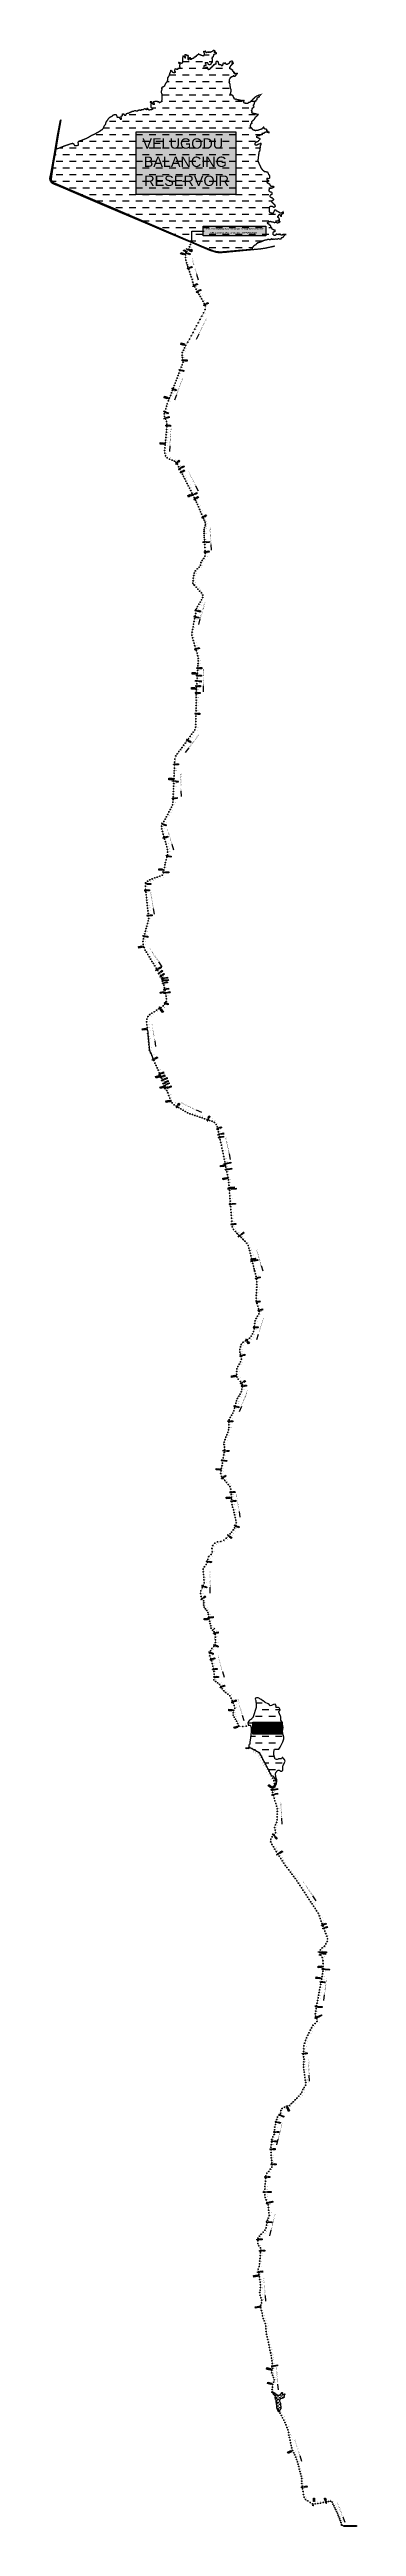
# Model space of a CAD drawing. Header units: inches. Extents: x 85036 to 260440, y 1649183 to 1742360.
# Drawn here: x 85036 to 96577, y 1649183 to 1742360 of the extents above.
import ezdxf

# ---------------------------------------------------------------- set-up
doc = ezdxf.new("R2010")
doc.units = ezdxf.units.IN
doc.header["$MEASUREMENT"] = 0
doc.header["$PDMODE"] = 32
doc.header["$PDSIZE"] = 15
doc.linetypes.add('ACAD_ISO02W100', pattern=[15, 12, -3])
for name, color, linetype in [('bed with', 5, 'Continuous'), ('cahnige', 7, 'Continuous'), ('canal', 1, 'Continuous'), ('CARTTRACK', 30, 'ACAD_ISO02W100'), ('CH Circle', 7, 'Continuous'), ('chainage', 7, 'Continuous'), ('Dam', 1, 'Continuous'), ('laying', 4, 'Continuous'), ('lining', 4, 'Continuous'), ('OT', 7, 'Continuous'), ('Reservoir', 140, 'Continuous'), ('ROAD', 6, 'Continuous'), ('SLB', 11, 'Continuous'), ('STREAM', 4, 'Continuous'), ('Stu coo', 3, 'Continuous'), ('top of bund', 1, 'Continuous'), ('UT', 173, 'ACAD_ISO02W100'), ('V', 6, 'Continuous'), ('ZSTU', 7, 'Continuous')]:
    doc.layers.add(name, color=color, linetype=linetype)
doc.styles.add('5mm', font='times.ttf', dxfattribs={"height": 3})
doc.styles.get("Standard").update_dxf_attribs({"font": 'arial.ttf'})
doc.linetypes.add('TRACKS', pattern='A,0.15,[130,ltypeshp.shx,S=0.25,R=0,X=0,Y=0],0.15', length=0.3)
doc.dimstyles.get("Standard").update_dxf_attribs({"dimtxt": 0.18, "dimasz": 0.18, "dimexe": 0.18, "dimexo": 0.0625, "dimgap": 0.09, "dimtad": 0, "dimtih": 1, "dimtoh": 1, "dimdec": 4, "dimzin": 0, "dimdsep": 46, "dimtxsty": 'Standard', "dimcen": 0.09, "dimadec": 0, "dimazin": 0, "dimtfac": 1, "dimtdec": 4, "dimtofl": 0, "dimtmove": 0, "dimatfit": 3, "dimfxl": 1, "dimtolj": 1, "dimtzin": 0, "dimarcsym": 0})
pattern_1 = [(0, (-154465.63, -3588.35), (250, 250), [250, -250])]
pattern_2 = [(228.0128, (-362214.33102, -1526288.49251), (-7.999998232158, -9.0000013416072), [0.134536, -13.319088]), (184.9697, (-362214.42102, -1526288.592507), (12.0000010515176, 0.999991307007), [0.230868, -22.855925]), (132.5104, (-362214.65102, -1526288.61251), (9.9999907183468, -11.0000086738712), [0.162788, -16.116032]), (267.2737, (-362215.04102, -1526288.862507), (0.9999960177272, 20.0000002949735), [0.210238, -20.813558]), (292.8337, (-362215.05102, -1526289.072507), (-5.0000099054371, 11.9999964117778), [0.206155, -20.409373]), (357.2737, (-362214.97102, -1526289.262507), (-20.0000002949735, 0.9999960177272), [0.210238, -20.813558]), (37.6942, (-362214.761022, -1526289.272507), (-13.000007345618, -9.9999904051605), [0.278029, -27.524849]), (72.2553, (-362214.541022, -1526289.102507), (7.0000107627054, 21.9999962312392), [0.262488, -25.986321]), (121.4296, (-362214.46102, -1526288.852507), (-8.0000082341764, 12.9999950364926), [0.21095, -20.884073]), (175.2364, (-362214.57102, -1526288.67251), (11.0000009463196, -0.9999915326613), [0.240832, -11.800763]), (222.3974, (-362214.811022, -1526288.652507), (-12.0000073510732, -10.9999920820141), [0.311448, -30.833375]), (138.8141, (-362214.05102, -1526288.87251), (-7.0000029468057, 5.999997313343), [0.106301, -10.523844]), (171.4692, (-362214.13102, -1526288.802507), (12.9999982848151, -2.0000079100398), [0.202237, -20.021511]), (225, (-362214.331, -1526288.7725), (-1e-16, -1.00000030945), [0.141421, -1.272792]), (203.1986, (-362214.40102, -1526288.65251), (4.999999730667, 2.000001325265), [0.076158, -7.539615]), (291.8014, (-362214.47102, -1526288.6825), (-0.9999999105, 3.00000027301), [0.107703, -5.277462]), (30.9638, (-362214.43102, -1526288.7825), (2.999998022288, 2.00000248354), [0.174929, -5.656023]), (161.5651, (-362214.28102, -1526288.6925), (2.00000043459, -0.99999840322), [0.126491, -3.035787]), (16.3895, (-362215.05102, -1526288.682507), (10.000002198412, 2.999992709818), [0.1772, -17.542845]), (70.3462, (-362214.88102, -1526288.63251), (-3.9999952473717, -11.0000021356062), [0.148661, -14.717408]), (293.1986, (-362214.28102, -1526288.49251), (-2.000001325265, 4.999999730667), [0.152315, -7.463458]), (343.6105, (-362214.22102, -1526288.632507), (-10.000002198412, 2.999992709818), [0.1772, -17.542845]), (339.444, (-362215.05102, -1526289.30251), (-5.000001844542, 1.999995996422), [0.17088, -8.373124]), (294.7751, (-362214.89102, -1526289.36251), (-4.9999921892452, 11.000003421839), [0.143178, -14.174643]), (66.8014, (-362214.27102, -1526289.49251), (2.000001325265, 4.999999730667), [0.152315, -7.463458]), (17.354, (-362214.21102, -1526289.35251), (-13.0000020190968, -3.9999945022591), [0.167631, -16.595424]), (69.444, (-362214.76102, -1526289.49251), (-1.999995996422, -5.000001844542), [0.08544, -8.458564]), (101.3099, (-362214.33102, -1526289.4925), (-0.999997632162, 4.00000075223), [0.05099, -5.048029]), (165.9638, (-362214.34102, -1526289.4425), (3.00000054599, -0.99999805736), [0.206155, -3.91695]), (186.009, (-362214.54102, -1526289.392507), (9.999999750906, 0.9999993174818), [0.19105, -18.913923]), (303.6901, (-362214.43102, -1526288.8725), (-1.000001334507, 1.99999955777), [0.144222, -3.461329]), (353.1572, (-362214.351022, -1526288.992507), (16.9999993654786, -2.0000079979248), [0.251794, -24.927563]), (60.9454, (-362214.10102, -1526289.02251), (-4.000000027199, -7.0000003845697), [0.102956, -10.192674]), (90, (-362214.051, -1526288.9325), (-1, 1), [0.06, -0.94]), (120.2564, (-362214.56102, -1526289.36251), (3.9999948868027, -7.0000024558547), [0.138924, -13.75352]), (48.0128, (-362214.63102, -1526289.24251), (7.999998232158, 9.0000013416072), [0.269072, -13.184552]), (0, (-362214.451, -1526289.0425), (1, 1), [0.26, -0.74]), (325.3048, (-362214.19102, -1526289.04251), (-9.9999942589875, 7.0000086095945), [0.158114, -15.653274]), (254.0546, (-362214.06102, -1526289.13251), (-0.999999889296, -4.000000126652), [0.145602, -7.134508]), (207.646, (-362214.10102, -1526289.272507), (-18.9999958071796, -10.0000077131692), [0.237065, -23.469474]), (175.4261, (-362214.311022, -1526289.382507), (-13.0000005583121, 0.9999948011611), [0.250799, -24.829074])]
pattern_3 = [(0, (-362215.051, -1526289.4925), (1.25, 1.25), [1.25, -1.25])]
pattern_4 = [(228.0128, (-362243.17535, -1526336.432974), (-7.999998232158, -9.0000013416072), [0.134536, -13.319088]), (184.9697, (-362243.26535, -1526336.532974), (12.0000010515176, 0.999991307007), [0.230868, -22.855925]), (132.5104, (-362243.49535, -1526336.552974), (9.9999907183468, -11.0000086738712), [0.162788, -16.116032]), (267.2737, (-362243.88535, -1526336.802974), (0.9999960177272, 20.0000002949735), [0.210238, -20.813558]), (292.8337, (-362243.89535, -1526337.012974), (-5.0000099054371, 11.9999964117778), [0.206155, -20.409373]), (357.2737, (-362243.81535, -1526337.202974), (-20.0000002949735, 0.9999960177272), [0.210238, -20.813558]), (37.6942, (-362243.60535, -1526337.212974), (-13.000007345618, -9.9999904051605), [0.278029, -27.524849]), (72.2553, (-362243.38535, -1526337.042974), (7.0000107627054, 21.9999962312392), [0.262488, -25.986321]), (121.4296, (-362243.30535, -1526336.792974), (-8.0000082341764, 12.9999950364926), [0.21095, -20.884073]), (175.2364, (-362243.41535, -1526336.612974), (11.0000009463196, -0.9999915326613), [0.240832, -11.800763]), (222.3974, (-362243.65535, -1526336.592974), (-12.0000073510732, -10.9999920820141), [0.311448, -30.833375]), (138.8141, (-362242.89535, -1526336.81297), (-7.0000029468057, 5.999997313343), [0.106301, -10.523844]), (171.4692, (-362242.97535, -1526336.742974), (12.9999982848151, -2.0000079100398), [0.202237, -20.021511]), (225, (-362243.17535, -1526336.713), (-1e-16, -1.00000030945), [0.141421, -1.272792]), (203.1986, (-362243.24535, -1526336.59297), (4.999999730667, 2.000001325265), [0.076158, -7.539615]), (291.8014, (-362243.31535, -1526336.62297), (-0.9999999105, 3.00000027301), [0.107703, -5.277462]), (30.9638, (-362243.27535, -1526336.72297), (2.999998022288, 2.00000248354), [0.174929, -5.656023]), (161.5651, (-362243.12535, -1526336.63297), (2.00000043459, -0.99999840322), [0.126491, -3.035787]), (16.3895, (-362243.89535, -1526336.622974), (10.000002198412, 2.999992709818), [0.1772, -17.542845]), (70.3462, (-362243.72535, -1526336.572974), (-3.9999952473717, -11.0000021356062), [0.148661, -14.717408]), (293.1986, (-362243.12535, -1526336.43297), (-2.000001325265, 4.999999730667), [0.152315, -7.463458]), (343.6105, (-362243.06535, -1526336.572974), (-10.000002198412, 2.999992709818), [0.1772, -17.542845]), (339.444, (-362243.89535, -1526337.24297), (-5.000001844542, 1.999995996422), [0.17088, -8.373124]), (294.7751, (-362243.73535, -1526337.302974), (-4.9999921892452, 11.000003421839), [0.143178, -14.174643]), (66.8014, (-362243.11535, -1526337.43297), (2.000001325265, 4.999999730667), [0.152315, -7.463458]), (17.354, (-362243.05535, -1526337.292974), (-13.0000020190968, -3.9999945022591), [0.167631, -16.595424]), (69.444, (-362243.60535, -1526337.43297), (-1.999995996422, -5.000001844542), [0.08544, -8.458564]), (101.3099, (-362243.17535, -1526337.43297), (-0.999997632162, 4.00000075223), [0.05099, -5.048029]), (165.9638, (-362243.18535, -1526337.38297), (3.00000054599, -0.99999805736), [0.206155, -3.91695]), (186.009, (-362243.38535, -1526337.332974), (9.999999750906, 0.9999993174818), [0.19105, -18.913923]), (303.6901, (-362243.27535, -1526336.81297), (-1.000001334507, 1.99999955777), [0.144222, -3.461329]), (353.1572, (-362243.19535, -1526336.932974), (16.9999993654786, -2.0000079979248), [0.251794, -24.927563]), (60.9454, (-362242.94535, -1526336.96297), (-4.000000027199, -7.0000003845697), [0.102956, -10.192674]), (90, (-362242.8953, -1526336.873), (-1, 1), [0.06, -0.94]), (120.2564, (-362243.40535, -1526337.302974), (3.9999948868027, -7.0000024558547), [0.138924, -13.75352]), (48.0128, (-362243.47535, -1526337.182974), (7.999998232158, 9.0000013416072), [0.269072, -13.184552]), (0, (-362243.2953, -1526336.983), (1, 1), [0.26, -0.74]), (325.3048, (-362243.03535, -1526336.982974), (-9.9999942589875, 7.0000086095945), [0.158114, -15.653274]), (254.0546, (-362242.90535, -1526337.07297), (-0.999999889296, -4.000000126652), [0.145602, -7.134508]), (207.646, (-362242.94535, -1526337.212974), (-18.9999958071796, -10.0000077131692), [0.237065, -23.469474]), (175.4261, (-362243.15535, -1526337.322974), (-13.0000005583121, 0.9999948011611), [0.250799, -24.829074])]

# ---------------------------------------------------------------- blocks, each defined once
blk = doc.blocks.new('FGDFGDFG6YURT')
at = {"layer": 'ROAD', "color": 1, "linetype": 'Continuous', "lineweight": 25}
for points in [[(386104, 1482907, 0), (386134, 1482913, 0), (386162, 1482917, 0), (386187, 1482923, 0)], [(386104, 1482908, 0), (386135, 1482913, 0), (386163, 1482918, 0), (386188, 1482923, 0)], [(386104, 1482904, 0), (386135, 1482909, 0), (386163, 1482914, 0), (386188, 1482919, 0)]]:
    blk.add_polyline3d(points, dxfattribs=at)
at = {"layer": 'SLB'}
for points, const_width in [([(386135, 1482913), (386134, 1482913), (386131, 1482917)], 0.3), ([(386135, 1482909), (386134, 1482909), (386132, 1482905)], 0.3), ([(386135, 1482913), (386148, 1482915), (386162, 1482918)], 0.5), ([(386162, 1482918), (386148, 1482916), (386135, 1482913)], 0.5), ([(386162, 1482914), (386148, 1482912), (386135, 1482909)], 0.5), ([(386162, 1482918), (386162, 1482918), (386165, 1482922)], 0.3), ([(386162, 1482914), (386162, 1482914), (386166, 1482911)], 0.3)]:
    blk.add_lwpolyline(points, dxfattribs=dict(at, const_width=const_width))
blk = doc.blocks.new('A$C377B10CC')
at = {"layer": 'STREAM'}
h = blk.add_hatch(dxfattribs=at)
h.set_pattern_fill('DASH', color=256, scale=10, style=0)
h.set_pattern_definition(pattern_3)
h.paths.add_polyline_path([(-60, -35), (-54, -39), (-48, -43), (-22, 0), (-28, 4), (-35, 8)])
h = blk.add_hatch(dxfattribs=at)
h.set_pattern_fill('DASH', color=256, scale=10, style=0)
h.set_pattern_definition(pattern_3)
h.paths.add_polyline_path([(-21, 10), (-19, 15), (-16, 21), (-14, 26), (-12, 31), (-16, 33), (-17, 29), (-18, 25), (-21, 20), (-25, 16), (-30, 12), (-33, 7), (-28, 5), (-24, 2), (-21, 6)])
h = blk.add_hatch(dxfattribs=at)
h.set_pattern_fill('DASH', color=256, scale=10, style=0)
h.set_pattern_definition(pattern_3)
h.paths.add_polyline_path([(-58, -50), (-52, -46), (-50, -42), (-54, -39), (-59, -36), (-61, -41), (-64, -47), (-65, -51), (-68, -60), (-70, -63), (-72, -65), (-67, -68), (-65, -63), (-63, -58), (-62, -55), (-59, -52)])
at = {"layer": 'UT', "ltscale": 0.2}
h = blk.add_hatch(dxfattribs=at)
h.set_pattern_fill('GRAVEL', color=256, style=0)
h.set_pattern_definition(pattern_2)
h.paths.add_polyline_path([(-34, 8), (-33, 7), (-30, 12), (-32, 13)])
h = blk.add_hatch(dxfattribs=at)
h.set_pattern_fill('GRAVEL', color=256, style=0)
h.set_pattern_definition(pattern_2)
h.paths.add_polyline_path([(-24, 2), (-22, 0), (-19, 5), (-21, 6)])
h = blk.add_hatch(dxfattribs=at)
h.set_pattern_fill('GRAVEL', color=256, style=0)
h.set_pattern_definition(pattern_4)
h.paths.add_polyline_path([(-59, -36), (-61, -35), (-63, -39), (-61, -41)])
h = blk.add_hatch(dxfattribs=at)
h.set_pattern_fill('GRAVEL', color=256, style=0)
h.set_pattern_definition(pattern_4)
h.paths.add_polyline_path([(-48, -43), (-50, -42), (-52, -46), (-51, -48)])
at = {"layer": 'STREAM'}
for points in [[(-30, 12), (-25, 16), (-21, 20), (-18, 25), (-17, 29), (-16, 33), (-12, 31), (-14, 26), (-16, 21), (-19, 15), (-21, 10), (-21, 6)], [(-61, -41), (-64, -47), (-65, -51), (-68, -60), (-70, -63), (-72, -65), (-67, -68), (-65, -63), (-63, -58), (-62, -55), (-59, -52), (-58, -50), (-52, -46)]]:
    blk.add_lwpolyline(points, dxfattribs=at)
at = {"layer": 'UT', "ltscale": 0.2, "const_width": 0.5}
for points in [[(-61, -35), (-35, 8)], [(-48, -43), (-22, 0)], [(-35, 8), (-28, 4), (-22, 0)], [(-34, 8), (-32, 13)], [(-34, 8), (-28, 5), (-22, 0)], [(-33, 7), (-30, 12)], [(-32, 13), (-30, 12)], [(-24, 2), (-21, 6)], [(-22, 0), (-22, 0)], [(-22, 0), (-19, 5)], [(-21, 6), (-19, 5)], [(-63, -39), (-61, -35)], [(-63, -39), (-61, -41)], [(-61, -41), (-59, -36)], [(-61, -35), (-54, -39), (-48, -43)], [(-60, -35), (-54, -39), (-48, -43)], [(-52, -46), (-50, -42)], [(-52, -46), (-51, -48)], [(-51, -48), (-48, -43)]]:
    blk.add_lwpolyline(points, dxfattribs=at)
at = {"layer": 'cahnige', "style": '5mm'}
for p in [(-25, 17), (-61, -64)]:
    blk.add_text('Stream', height=2.5, rotation=71.17434, dxfattribs=at).set_placement(p)
blk = doc.blocks.new('GGF')
at = {"layer": 'STREAM'}
h = blk.add_hatch(dxfattribs=at)
h.set_pattern_fill('DASH', color=256, scale=10, angle=-6.08273, style=0)
h.set_pattern_definition([(353.91726508, (-115347.3726, 1016.3876), (1.3754179499, 1.1105068496), [1.25, -1.25])])
h.paths.add_polyline_path([(406187, 1485624), (406186, 1485618), (406186, 1485612), (406243, 1485609), (406243, 1485615), (406243, 1485620)])
at = {"layer": 'laying', "linetype": 'ByBlock', "extrusion": (0, 0, -1)}
for centre in [(406189, 1485618), (406241, 1485615)]:
    blk.add_ellipse(centre, major_axis=(0.4, -6.37), ratio=0.388717, dxfattribs=at)
at = {"layer": 'laying', "linetype": 'ByBlock'}
for points in [[(406189, 1485612), (406189, 1485612), (406189, 1485612), (406189, 1485612), (406189, 1485612), (406189, 1485613), (406188, 1485613), (406188, 1485613), (406188, 1485614), (406187, 1485615), (406187, 1485616), (406187, 1485617), (406187, 1485618), (406187, 1485620), (406187, 1485621), (406187, 1485622), (406187, 1485623), (406188, 1485623), (406188, 1485624), (406188, 1485624), (406188, 1485624), (406188, 1485624), (406188, 1485624), (406189, 1485624), (406189, 1485624), (406189, 1485624), (406189, 1485624), (406189, 1485623), (406190, 1485623), (406190, 1485622), (406190, 1485622), (406191, 1485620), (406191, 1485619), (406191, 1485617), (406191, 1485616), (406191, 1485615), (406190, 1485614), (406190, 1485613), (406190, 1485613), (406190, 1485612), (406190, 1485612), (406189, 1485612), (406189, 1485612), (406189, 1485612)], [(406241, 1485609), (406241, 1485609), (406241, 1485609), (406241, 1485609), (406241, 1485609), (406240, 1485609), (406240, 1485610), (406240, 1485610), (406240, 1485611), (406239, 1485612), (406239, 1485613), (406239, 1485614), (406239, 1485615), (406239, 1485617), (406239, 1485618), (406239, 1485619), (406239, 1485620), (406240, 1485620), (406240, 1485620), (406240, 1485621), (406240, 1485621), (406240, 1485621), (406240, 1485621), (406241, 1485621), (406241, 1485621), (406241, 1485621), (406241, 1485621), (406241, 1485620), (406241, 1485620), (406242, 1485619), (406242, 1485618), (406243, 1485617), (406243, 1485616), (406243, 1485614), (406243, 1485613), (406243, 1485611), (406242, 1485611), (406242, 1485610), (406242, 1485610), (406242, 1485609), (406241, 1485609), (406241, 1485609), (406241, 1485609), (406241, 1485609)]]:
    blk.add_open_spline(points, degree=3, knots=[0, 0, 0, 0, 0.189072, 0.189072, 0.378144, 0.378144, 0.567217, 0.567217, 0.964238, 0.964238, 1.36126, 1.36126, 1.758281, 1.758281, 2.155303, 2.155303, 2.552324, 2.552324, 2.807761, 2.807761, 3.01244, 3.01244, 3.217119, 3.217119, 3.421798, 3.421798, 3.626477, 3.626477, 3.831155, 3.831155, 4.280923, 4.280923, 4.73069, 4.73069, 5.180458, 5.180458, 5.630225, 5.630225, 5.896844, 5.896844, 6.112115, 6.112115, 6.283185, 6.283185, 6.283185, 6.283185], dxfattribs=at)
at = {"layer": 'UT', "ltscale": 0.2, "const_width": 0.5}
for points in [[(406181, 1485606), (406181, 1485609), (406186, 1485612), (406186, 1485618), (406187, 1485624), (406182, 1485628), (406182, 1485631)], [(406186, 1485612), (406243, 1485609)], [(406187, 1485624), (406243, 1485620)], [(406248, 1485627), (406248, 1485624), (406243, 1485620), (406243, 1485615), (406243, 1485609), (406247, 1485605), (406247, 1485602)]]:
    blk.add_lwpolyline(points, dxfattribs=at)
blk = doc.blocks.new('VBVB')
at = {"layer": 'STREAM'}
h = blk.add_hatch(dxfattribs=at)
h.set_pattern_fill('DASH', color=256, scale=10, style=0)
h.set_pattern_definition([(0, (17867.8837, -28501.71), (1.25, 1.25), [1.25, -1.25])])
h.paths.add_polyline_path([(380096, 1497775), (380099, 1497780), (380100, 1497785), (380102, 1497789), (380104, 1497794), (380100, 1497796), (380098, 1497794), (380098, 1497790), (380097, 1497788), (380096, 1497785), (380094, 1497783), (380091, 1497781), (380087, 1497774), (380085, 1497765), (380084, 1497764), (380086, 1497763), (380087, 1497764), (380094, 1497769), (380094, 1497773)])
at = {"layer": 'OT', "const_width": 0.5}
blk.add_lwpolyline([(380085, 1497765), (380084, 1497764), (380084, 1497763), (380085, 1497762), (380086, 1497763), (380084, 1497764), (380086, 1497763), (380087, 1497764), (380094, 1497769), (380087, 1497764), (380086, 1497763), (380084, 1497764), (380085, 1497765), (380087, 1497774)], dxfattribs=at)
at = {"layer": 'STREAM'}
blk.add_lwpolyline([(380087, 1497774), (380091, 1497781), (380094, 1497783), (380096, 1497785), (380097, 1497788), (380098, 1497790), (380098, 1497794), (380100, 1497796), (380104, 1497794), (380102, 1497789), (380100, 1497785), (380099, 1497780), (380096, 1497775), (380094, 1497773), (380094, 1497769)], dxfattribs=at)
at = {"layer": 'cahnige', "style": '5mm'}
blk.add_text('Stream', height=2.5, rotation=71.17434, dxfattribs=at).set_placement((380095, 1497785))
blk = doc.blocks.new('RGRGFG')
at = {"layer": 'V'}
h = blk.add_hatch(color=4, dxfattribs=at)
h.paths.add_polyline_path([(245045, 1724877), (245045, 1724858), (245053, 1724858), (245053, 1724848), (245062, 1724848), (245062, 1724858), (245069, 1724858), (245069, 1724877), (245070, 1724877), (245070, 1724857), (245063, 1724857), (245063, 1724847), (245052, 1724847), (245052, 1724857), (245044, 1724857), (245044, 1724877)])
h.paths.add_polyline_path([(245070, 1724877), (245070, 1724857)], flags=17)
h.paths.add_polyline_path([(245063, 1724857), (245063, 1724847)], flags=17)
h.paths.add_polyline_path([(245063, 1724857), (245070, 1724857)], flags=17)
edge = h.paths.add_edge_path(flags=17)
edge.add_line((245052, 1724847), (245063, 1724847))
edge.add_line((245052, 1724847), (245063, 1724847))
edge = h.paths.add_edge_path(flags=17)
edge.add_line((245044, 1724877), (245044, 1724857))
edge.add_line((245044, 1724857), (245052, 1724857))
edge.add_line((245052, 1724857), (245052, 1724847))
at = {"layer": 'V', "color": 4}
for points in [[(245044, 1724877), (245044, 1724857), (245052, 1724857), (245052, 1724847)], [(245044, 1724877), (245044, 1724857), (245052, 1724857), (245052, 1724847), (245063, 1724847), (245063, 1724857), (245070, 1724857), (245070, 1724877)], [(245044, 1724877), (245045, 1724877)], [(245045, 1724877), (245045, 1724858), (245053, 1724858), (245053, 1724848), (245062, 1724848), (245062, 1724858), (245069, 1724858), (245069, 1724877)], [(245047, 1724875), (245047, 1724876)], [(245047, 1724871), (245047, 1724873)], [(245047, 1724868), (245047, 1724870)], [(245047, 1724864), (245047, 1724866)], [(245047, 1724861), (245047, 1724862)], [(245050, 1724875), (245050, 1724876)], [(245050, 1724871), (245050, 1724873)], [(245050, 1724868), (245050, 1724870)], [(245050, 1724864), (245050, 1724866)], [(245050, 1724861), (245050, 1724862)], [(245052, 1724847), (245063, 1724847), (245063, 1724857), (245070, 1724857), (245070, 1724877)], [(245052, 1724875), (245052, 1724876)], [(245052, 1724871), (245052, 1724873)], [(245052, 1724868), (245052, 1724870)], [(245052, 1724864), (245052, 1724866)], [(245052, 1724861), (245052, 1724862)], [(245054, 1724875), (245054, 1724876)], [(245054, 1724871), (245054, 1724873)], [(245054, 1724868), (245054, 1724870)], [(245054, 1724864), (245054, 1724866)], [(245054, 1724861), (245054, 1724862)], [(245054, 1724858), (245054, 1724859)], [(245054, 1724854), (245054, 1724856)], [(245054, 1724848), (245054, 1724854)], [(245056, 1724875), (245056, 1724876)], [(245056, 1724871), (245056, 1724873)], [(245056, 1724868), (245056, 1724870)], [(245056, 1724864), (245056, 1724866)], [(245056, 1724861), (245056, 1724862)], [(245056, 1724858), (245056, 1724859)], [(245056, 1724854), (245056, 1724856)], [(245056, 1724848), (245056, 1724854)], [(245058, 1724875), (245058, 1724876)], [(245058, 1724871), (245058, 1724873)], [(245058, 1724868), (245058, 1724870)], [(245058, 1724864), (245058, 1724866)], [(245058, 1724861), (245058, 1724862)], [(245058, 1724858), (245058, 1724859)], [(245058, 1724854), (245058, 1724856)], [(245058, 1724848), (245058, 1724854)], [(245060, 1724875), (245060, 1724876)], [(245060, 1724871), (245060, 1724873)], [(245060, 1724868), (245060, 1724870)], [(245060, 1724864), (245060, 1724866)], [(245060, 1724861), (245060, 1724862)], [(245060, 1724858), (245060, 1724859)], [(245060, 1724854), (245060, 1724856)], [(245060, 1724848), (245060, 1724854)], [(245070, 1724877), (245070, 1724857), (245063, 1724857), (245063, 1724847)], [(245070, 1724877), (245070, 1724857), (245063, 1724857), (245063, 1724847)], [(245063, 1724875), (245063, 1724876)], [(245063, 1724871), (245063, 1724873)], [(245063, 1724868), (245063, 1724870)], [(245063, 1724864), (245063, 1724866)], [(245063, 1724861), (245063, 1724862)], [(245065, 1724875), (245065, 1724876)], [(245065, 1724871), (245065, 1724873)], [(245065, 1724868), (245065, 1724870)], [(245065, 1724864), (245065, 1724866)], [(245065, 1724861), (245065, 1724862)], [(245068, 1724875), (245068, 1724876)], [(245068, 1724871), (245068, 1724873)], [(245068, 1724868), (245068, 1724870)], [(245068, 1724864), (245068, 1724866)], [(245068, 1724861), (245068, 1724862)], [(245069, 1724877), (245070, 1724877)]]:
    blk.add_lwpolyline(points, dxfattribs=at)

msp = doc.modelspace()

# ---------------------------------------------------------------- hatches: boundary and pattern name
h = msp.add_hatch()
h.set_pattern_fill('DASH', color=5, scale=20, angle=65.57998, style=0)
h.set_pattern_definition([(65.57997838, (1522026.212, 758205.3234), (-1.2427915297, 3.3099047137), [2.5, -2.5])])
h.paths.add_polyline_path([(92523, 1678466), (92539, 1678499), (92552, 1678493), (92536, 1678460)])
msp.add_hatch(color=2).paths.add_polyline_path([(96107, 1649225), (96577, 1649225), (96577, 1649183), (96107, 1649183)])
at = {"layer": 'Stu coo'}
h = msp.add_hatch(dxfattribs=at)
h.set_pattern_fill('DASH', color=5, scale=2000, style=0)
h.set_pattern_definition(pattern_1)
h.paths.add_polyline_path([(92670, 1734844), (92540, 1734835), (91460, 1734742), (91265, 1734765), (91227, 1734775), (90863, 1734916), (90235, 1735183), (87466, 1736376), (85163, 1737360), (85120, 1737412), (85099, 1737475), (85106, 1737601), (85231, 1738356), (85274, 1738617), (85390, 1738649), (85564, 1738720), (85704, 1738771), (85720, 1738773), (85733, 1738778), (85838, 1738816), (85904, 1738828), (85907, 1738828), (85949, 1738804), (85959, 1738789), (85959, 1738783), (85985, 1738744), (86053, 1738740), (86062, 1738744), (86119, 1738763), (86114, 1738826), (86104, 1738863), (86118, 1738891), (86126, 1738899), (86173, 1738922), (86186, 1738927), (86194, 1738930), (86289, 1738962), (86302, 1738970), (86305, 1738970), (86445, 1739026), (86455, 1739031), (86468, 1739039), (86569, 1739100), (86582, 1739108), (86667, 1739149), (86675, 1739154), (86756, 1739192), (86764, 1739197), (86815, 1739225), (86820, 1739231), (86891, 1739266), (86939, 1739297), (86957, 1739315), (87010, 1739344), (87013, 1739347), (87017, 1739350), (87022, 1739355), (87026, 1739363), (87032, 1739369), (87038, 1739374), (87044, 1739380), (87049, 1739385), (87055, 1739389), (87058, 1739395), (87061, 1739402), (87064, 1739408), (87066, 1739414), (87067, 1739422), (87069, 1739429), (87070, 1739436), (87073, 1739444), (87075, 1739450), (87080, 1739457), (87081, 1739462), (87083, 1739467), (87086, 1739475), (87089, 1739481), (87090, 1739487), (87095, 1739494), (87099, 1739500), (87102, 1739504), (87107, 1739509), (87116, 1739515), (87122, 1739520), (87128, 1739525), (87133, 1739531), (87137, 1739538), (87139, 1739545), (87140, 1739548), (87140, 1739553), (87142, 1739562), (87143, 1739568), (87145, 1739575), (87147, 1739584), (87148, 1739593), (87150, 1739600), (87153, 1739606), (87154, 1739613), (87156, 1739619), (87159, 1739624), (87163, 1739633), (87166, 1739637), (87170, 1739644), (87173, 1739650), (87176, 1739653), (87180, 1739661), (87188, 1739669), (87194, 1739677), (87200, 1739684), (87201, 1739686), (87204, 1739691), (87210, 1739700), (87214, 1739705), (87220, 1739712), (87223, 1739718), (87227, 1739722), (87230, 1739731), (87235, 1739736), (87239, 1739741), (87245, 1739750), (87252, 1739758), (87255, 1739762), (87262, 1739771), (87268, 1739778), (87274, 1739786), (87279, 1739792), (87283, 1739795), (87289, 1739799), (87296, 1739805), (87306, 1739811), (87311, 1739812), (87321, 1739818), (87329, 1739822), (87335, 1739825), (87342, 1739830), (87347, 1739832), (87356, 1739837), (87363, 1739840), (87371, 1739843), (87378, 1739847), (87387, 1739851), (87393, 1739857), (87398, 1739862), (87402, 1739867), (87408, 1739873), (87411, 1739881), (87417, 1739885), (87423, 1739891), (87432, 1739894), (87441, 1739896), (87446, 1739898), (87456, 1739901), (87462, 1739902), (87471, 1739905), (87481, 1739906), (87486, 1739909), (87492, 1739911), (87499, 1739913), (87505, 1739913), (87511, 1739913), (87520, 1739913), (87527, 1739913), (87535, 1739913), (87541, 1739907), (87547, 1739899), (87549, 1739893), (87555, 1739886), (87560, 1739879), (87561, 1739873), (87564, 1739867), (87566, 1739858), (87569, 1739852), (87569, 1739846), (87572, 1739839), (87573, 1739833), (87576, 1739825), (87579, 1739821), (87583, 1739815), (87589, 1739810), (87598, 1739807), (87608, 1739804), (87614, 1739804), (87622, 1739807), (87628, 1739810), (87634, 1739811), (87640, 1739813), (87647, 1739812), (87653, 1739812), (87659, 1739809), (87663, 1739803), (87666, 1739796), (87669, 1739790), (87672, 1739784), (87677, 1739778), (87681, 1739771), (87684, 1739765), (87690, 1739759), (87694, 1739753), (87700, 1739747), (87704, 1739739), (87707, 1739733), (87713, 1739729), (87719, 1739729), (87725, 1739730), (87730, 1739736), (87731, 1739742), (87734, 1739748), (87736, 1739754), (87736, 1739761), (87736, 1739766), (87735, 1739773), (87732, 1739779), (87721, 1739814), (87724, 1739839), (87729, 1739845), (87735, 1739848), (87741, 1739853), (87747, 1739855), (87754, 1739858), (87760, 1739861), (87766, 1739866), (87769, 1739872), (87772, 1739877), (87775, 1739883), (87778, 1739889), (87779, 1739897), (87779, 1739904), (87779, 1739910), (87779, 1739916), (87779, 1739922), (87779, 1739929), (87785, 1739932), (87792, 1739934), (87798, 1739936), (87804, 1739936), (87810, 1739936), (87816, 1739935), (87824, 1739932), (87830, 1739929), (87836, 1739924), (87837, 1739918), (87840, 1739914), (87844, 1739906), (87849, 1739900), (87853, 1739894), (87859, 1739890), (87866, 1739887), (87872, 1739885), (87877, 1739884), (87884, 1739884), (87890, 1739884), (87896, 1739886), (87899, 1739891), (87904, 1739897), (87905, 1739903), (87908, 1739909), (87913, 1739914), (87916, 1739920), (87919, 1739928), (87922, 1739934), (87925, 1739939), (87931, 1739947), (87937, 1739948), (87943, 1739951), (87949, 1739953), (87955, 1739954), (87961, 1739954), (87972, 1739955), (87979, 1739958), (87985, 1739958), (87991, 1739961), (87996, 1739962), (88003, 1739965), (88009, 1739968), (88015, 1739970), (88023, 1739973), (88027, 1739977), (88032, 1739980), (88038, 1739980), (88045, 1739980), (88051, 1739984), (88056, 1739988), (88059, 1739993), (88065, 1739997), (88072, 1739997), (88077, 1740000), (88081, 1740003), (88086, 1740007), (88092, 1740012), (88098, 1740015), (88102, 1740016), (88113, 1740016), (88119, 1740016), (88120, 1740017), (88131, 1740022), (88137, 1740026), (88141, 1740032), (88146, 1740035), (88152, 1740038), (88156, 1740038), (88165, 1740039), (88174, 1740039), (88180, 1740039), (88186, 1740039), (88194, 1740039), (88200, 1740040), (88206, 1740043), (88210, 1740046), (88215, 1740049), (88219, 1740053), (88250, 1740056), (88280, 1740054), (88286, 1740050), (88293, 1740048), (88300, 1740048), (88308, 1740045), (88314, 1740044), (88321, 1740044), (88327, 1740043), (88333, 1740043), (88341, 1740046), (88347, 1740051), (88350, 1740055), (88354, 1740061), (88360, 1740065), (88365, 1740070), (88371, 1740071), (88378, 1740073), (88386, 1740075), (88393, 1740078), (88399, 1740080), (88405, 1740083), (88413, 1740085), (88419, 1740087), (88426, 1740087), (88432, 1740082), (88437, 1740078), (88442, 1740072), (88448, 1740069), (88454, 1740069), (88460, 1740070), (88466, 1740073), (88472, 1740077), (88478, 1740083), (88483, 1740089), (88486, 1740092), (88492, 1740098), (88498, 1740099), (88504, 1740101), (88510, 1740101), (88519, 1740101), (88525, 1740101), (88532, 1740098), (88540, 1740096), (88546, 1740096), (88552, 1740096), (88556, 1740099), (88564, 1740103), (88571, 1740107), (88577, 1740112), (88585, 1740115), (88591, 1740119), (88597, 1740123), (88601, 1740128), (88607, 1740131), (88613, 1740134), (88619, 1740134), (88625, 1740131), (88629, 1740129), (88637, 1740125), (88643, 1740122), (88649, 1740117), (88655, 1740114), (88662, 1740109), (88670, 1740106), (88677, 1740105), (88684, 1740103), (88693, 1740103), (88699, 1740106), (88705, 1740110), (88710, 1740116), (88710, 1740121), (88710, 1740128), (88707, 1740134), (88706, 1740140), (88706, 1740148), (88712, 1740150), (88718, 1740150), (88724, 1740147), (88728, 1740143), (88730, 1740137), (88733, 1740132), (88735, 1740126), (88738, 1740119), (88741, 1740115), (88746, 1740110), (88750, 1740106), (88755, 1740100), (88761, 1740097), (88766, 1740093), (88772, 1740090), (88778, 1740089), (88783, 1740087), (88792, 1740087), (88799, 1740087), (88804, 1740090), (88811, 1740091), (88817, 1740094), (88824, 1740097), (88832, 1740099), (88839, 1740099), (88848, 1740098), (88856, 1740098), (88863, 1740098), (88869, 1740100), (88878, 1740104), (88889, 1740107), (88893, 1740110), (88902, 1740113), (88908, 1740117), (88916, 1740121), (88917, 1740127), (88920, 1740133), (88920, 1740139), (88920, 1740145), (88919, 1740148), (88912, 1740153), (88907, 1740154), (88900, 1740154), (88894, 1740156), (88886, 1740156), (88880, 1740160), (88874, 1740163), (88868, 1740168), (88861, 1740174), (88857, 1740180), (88852, 1740186), (88849, 1740193), (88849, 1740196), (88847, 1740205), (88847, 1740211), (88847, 1740216), (88848, 1740224), (88850, 1740227), (88854, 1740236), (88856, 1740244), (88856, 1740247), (88856, 1740256), (88856, 1740260), (88853, 1740269), (88852, 1740270), (88852, 1740281), (88855, 1740288), (88856, 1740294), (88857, 1740301), (88855, 1740310), (88855, 1740316), (88857, 1740318), (88858, 1740325), (88863, 1740340), (88861, 1740346), (88854, 1740350), (88850, 1740353), (88842, 1740358), (88838, 1740362), (88833, 1740367), (88829, 1740371), (88829, 1740377), (88829, 1740380), (88829, 1740388), (88834, 1740402), (88841, 1740402), (88853, 1740399), (88859, 1740396), (88865, 1740393), (88872, 1740389), (88878, 1740383), (88883, 1740377), (88887, 1740371), (88891, 1740365), (88894, 1740360), (88896, 1740356), (88897, 1740348), (88897, 1740342), (88899, 1740336), (88903, 1740330), (88907, 1740325), (88913, 1740319), (88918, 1740314), (88924, 1740310), (88930, 1740308), (88936, 1740306), (88941, 1740303), (88947, 1740302), (88953, 1740299), (88961, 1740299), (88968, 1740299), (88974, 1740302), (88980, 1740306), (88982, 1740312), (88982, 1740318), (88977, 1740324), (88970, 1740330), (88966, 1740334), (88963, 1740339), (88960, 1740345), (88957, 1740351), (88955, 1740355), (88953, 1740363), (88950, 1740368), (88948, 1740374), (88947, 1740379), (88945, 1740386), (88948, 1740391), (88954, 1740395), (88960, 1740398), (88966, 1740401), (88974, 1740402), (88984, 1740404), (88987, 1740405), (88995, 1740405), (89002, 1740408), (89010, 1740408), (89019, 1740408), (89025, 1740411), (89029, 1740412), (89035, 1740413), (89043, 1740413), (89048, 1740415), (89053, 1740415), (89063, 1740415), (89068, 1740414), (89078, 1740413), (89083, 1740411), (89089, 1740405), (89097, 1740399), (89103, 1740395), (89111, 1740395), (89118, 1740396), (89127, 1740396), (89134, 1740396), (89142, 1740396), (89148, 1740393), (89151, 1740387), (89154, 1740381), (89155, 1740375), (89160, 1740369), (89164, 1740366), (89170, 1740366), (89176, 1740366), (89184, 1740366), (89190, 1740369), (89195, 1740370), (89201, 1740373), (89232, 1740389), (89247, 1740404), (89248, 1740408), (89250, 1740414), (89252, 1740421), (89253, 1740426), (89255, 1740433), (89256, 1740441), (89258, 1740447), (89259, 1740451), (89261, 1740458), (89263, 1740464), (89263, 1740469), (89263, 1740478), (89263, 1740487), (89263, 1740494), (89261, 1740500), (89262, 1740509), (89262, 1740516), (89262, 1740521), (89262, 1740528), (89262, 1740535), (89262, 1740540), (89262, 1740549), (89262, 1740553), (89262, 1740564), (89262, 1740571), (89262, 1740575), (89262, 1740583), (89262, 1740592), (89263, 1740599), (89266, 1740609), (89267, 1740615), (89269, 1740623), (89269, 1740629), (89269, 1740634), (89269, 1740640), (89268, 1740648), (89268, 1740654), (89268, 1740661), (89266, 1740669), (89265, 1740674), (89263, 1740682), (89261, 1740689), (89258, 1740695), (89253, 1740701), (89250, 1740707), (89247, 1740715), (89247, 1740716), (89246, 1740728), (89245, 1740734), (89245, 1740741), (89245, 1740747), (89245, 1740753), (89245, 1740757), (89244, 1740765), (89242, 1740768), (89241, 1740778), (89241, 1740786), (89241, 1740790), (89242, 1740794), (89247, 1740808), (89252, 1740822), (89256, 1740837), (89261, 1740871), (89260, 1740877), (89257, 1740883), (89255, 1740889), (89254, 1740895), (89253, 1740902), (89253, 1740911), (89256, 1740920), (89259, 1740927), (89262, 1740933), (89265, 1740937), (89269, 1740943), (89275, 1740946), (89286, 1740948), (89292, 1740950), (89296, 1740950), (89305, 1740953), (89313, 1740956), (89316, 1740958), (89320, 1740962), (89326, 1740963), (89335, 1740969), (89340, 1740974), (89344, 1740978), (89352, 1740982), (89356, 1740990), (89361, 1740993), (89365, 1740997), (89368, 1741006), (89370, 1741012), (89371, 1741018), (89374, 1741025), (89379, 1741032), (89380, 1741038), (89384, 1741044), (89388, 1741051), (89391, 1741059), (89394, 1741068), (89396, 1741073), (89399, 1741078), (89402, 1741084), (89406, 1741090), (89411, 1741095), (89415, 1741101), (89420, 1741107), (89423, 1741110), (89430, 1741119), (89439, 1741125), (89441, 1741130), (89444, 1741135), (89448, 1741144), (89453, 1741149), (89455, 1741155), (89458, 1741161), (89461, 1741169), (89462, 1741175), (89464, 1741182), (89467, 1741188), (89470, 1741194), (89473, 1741201), (89476, 1741209), (89479, 1741217), (89481, 1741223), (89481, 1741231), (89482, 1741237), (89482, 1741244), (89483, 1741250), (89483, 1741254), (89483, 1741263), (89483, 1741272), (89483, 1741280), (89483, 1741285), (89483, 1741294), (89483, 1741299), (89503, 1741330), (89505, 1741336), (89509, 1741343), (89514, 1741349), (89517, 1741355), (89522, 1741360), (89526, 1741367), (89531, 1741371), (89535, 1741379), (89537, 1741385), (89538, 1741390), (89538, 1741396), (89540, 1741401), (89540, 1741408), (89546, 1741417), (89546, 1741421), (89548, 1741430), (89548, 1741436), (89551, 1741444), (89552, 1741452), (89555, 1741458), (89560, 1741467), (89561, 1741473), (89563, 1741480), (89566, 1741485), (89569, 1741491), (89574, 1741497), (89578, 1741504), (89581, 1741511), (89584, 1741516), (89589, 1741522), (89590, 1741527), (89590, 1741533), (89590, 1741541), (89589, 1741548), (89589, 1741554), (89589, 1741562), (89589, 1741569), (89595, 1741573), (89601, 1741573), (89606, 1741570), (89610, 1741567), (89619, 1741563), (89623, 1741560), (89631, 1741555), (89635, 1741551), (89641, 1741545), (89646, 1741540), (89648, 1741534), (89656, 1741524), (89660, 1741519), (89663, 1741513), (89667, 1741510), (89672, 1741504), (89679, 1741500), (89687, 1741497), (89693, 1741495), (89699, 1741492), (89704, 1741491), (89710, 1741489), (89716, 1741489), (89724, 1741487), (89727, 1741487), (89736, 1741490), (89745, 1741492), (89752, 1741495), (89757, 1741499), (89763, 1741502), (89767, 1741509), (89767, 1741517), (89766, 1741520), (89763, 1741525), (89760, 1741531), (89756, 1741534), (89753, 1741539), (89745, 1741543), (89744, 1741549), (89744, 1741554), (89744, 1741561), (89744, 1741570), (89746, 1741576), (89746, 1741583), (89746, 1741591), (89749, 1741598), (89749, 1741604), (89749, 1741610), (89749, 1741616), (89754, 1741623), (89758, 1741628), (89765, 1741629), (89774, 1741632), (89782, 1741635), (89789, 1741635), (89795, 1741633), (89801, 1741629), (89807, 1741624), (89814, 1741620), (89819, 1741616), (89825, 1741613), (89834, 1741613), (89841, 1741616), (89847, 1741616), (89852, 1741618), (89870, 1741632), (89872, 1741636), (89872, 1741645), (89872, 1741651), (89877, 1741654), (89884, 1741654), (89890, 1741654), (89896, 1741654), (89902, 1741654), (89906, 1741657), (89914, 1741658), (89921, 1741662), (89927, 1741668), (89930, 1741671), (89935, 1741678), (89938, 1741684), (89938, 1741690), (89938, 1741695), (89937, 1741702), (89935, 1741710), (89935, 1741714), (89932, 1741721), (89931, 1741729), (89931, 1741741), (89931, 1741748), (89931, 1741755), (89931, 1741763), (89931, 1741767), (89933, 1741773), (89934, 1741779), (89936, 1741786), (89938, 1741794), (89938, 1741801), (89939, 1741807), (89939, 1741814), (89938, 1741817), (89934, 1741826), (89931, 1741832), (89925, 1741837), (89919, 1741838), (89913, 1741840), (89907, 1741843), (89903, 1741847), (89895, 1741853), (89892, 1741859), (89892, 1741865), (89895, 1741872), (89900, 1741877), (89904, 1741875), (89912, 1741874), (89919, 1741872), (89928, 1741868), (89937, 1741863), (89944, 1741859), (89955, 1741853), (89961, 1741851), (89968, 1741851), (89977, 1741848), (89986, 1741848), (89995, 1741846), (90007, 1741845), (90013, 1741845), (90020, 1741849), (90026, 1741853), (90031, 1741858), (90035, 1741865), (90038, 1741871), (90040, 1741877), (90043, 1741884), (90043, 1741892), (90046, 1741899), (90046, 1741905), (90046, 1741912), (90045, 1741918), (90045, 1741926), (90043, 1741932), (90043, 1741938), (90043, 1741943), (90045, 1741957), (90045, 1741963), (90045, 1741970), (90045, 1741979), (90044, 1741983), (90044, 1741989), (90044, 1741995), (90044, 1742001), (90044, 1742011), (90044, 1742019), (90044, 1742026), (90043, 1742034), (90043, 1742039), (90043, 1742045), (90046, 1742051), (90049, 1742059), (90051, 1742065), (90054, 1742073), (90054, 1742078), (90052, 1742085), (90053, 1742093), (90051, 1742098), (90051, 1742104), (90053, 1742110), (90059, 1742115), (90065, 1742115), (90069, 1742110), (90078, 1742109), (90084, 1742106), (90088, 1742104), (90094, 1742101), (90100, 1742098), (90103, 1742092), (90108, 1742086), (90112, 1742079), (90116, 1742073), (90121, 1742067), (90125, 1742063), (90130, 1742057), (90133, 1742051), (90137, 1742045), (90148, 1742059), (90148, 1742065), (90148, 1742071), (90146, 1742077), (90145, 1742083), (90142, 1742089), (90140, 1742095), (90137, 1742101), (90136, 1742107), (90133, 1742112), (90132, 1742120), (90129, 1742126), (90127, 1742132), (90127, 1742140), (90127, 1742143), (90128, 1742155), (90129, 1742160), (90135, 1742165), (90140, 1742168), (90147, 1742170), (90154, 1742170), (90159, 1742170), (90163, 1742168), (90172, 1742164), (90180, 1742158), (90186, 1742150), (90190, 1742144), (90194, 1742140), (90200, 1742135), (90205, 1742135), (90212, 1742140), (90220, 1742142), (90226, 1742144), (90232, 1742144), (90236, 1742142), (90242, 1742136), (90243, 1742132), (90248, 1742123), (90249, 1742120), (90249, 1742111), (90249, 1742105), (90249, 1742096), (90247, 1742091), (90247, 1742083), (90247, 1742077), (90250, 1742073), (90247, 1742067), (90243, 1742060), (90240, 1742054), (90238, 1742045), (90238, 1742036), (90240, 1742030), (90243, 1742023), (90242, 1742018), (90242, 1742011), (90244, 1742004), (90244, 1741995), (90248, 1741989), (90251, 1741985), (90254, 1741980), (90262, 1741976), (90266, 1741974), (90272, 1741980), (90277, 1741986), (90280, 1741990), (90280, 1741995), (90284, 1742002), (90286, 1742008), (90289, 1742015), (90290, 1742021), (90292, 1742027), (90293, 1742034), (90293, 1742041), (90296, 1742047), (90301, 1742052), (90305, 1742055), (90311, 1742058), (90317, 1742059), (90325, 1742059), (90332, 1742054), (90335, 1742047), (90337, 1742040), (90337, 1742032), (90336, 1742025), (90336, 1742018), (90335, 1742012), (90333, 1742004), (90333, 1741998), (90336, 1741992), (90344, 1741992), (90348, 1741992), (90357, 1741992), (90362, 1741994), (90371, 1741998), (90376, 1742002), (90379, 1742007), (90383, 1742014), (90387, 1742020), (90391, 1742021), (90396, 1742021), (90403, 1742021), (90412, 1742021), (90417, 1742024), (90423, 1742024), (90430, 1742027), (90436, 1742030), (90441, 1742034), (90447, 1742038), (90453, 1742043), (90459, 1742044), (90465, 1742047), (90472, 1742051), (90475, 1742056), (90478, 1742061), (90481, 1742069), (90484, 1742075), (90490, 1742079), (90496, 1742080), (90502, 1742080), (90508, 1742080), (90514, 1742082), (90517, 1742085), (90524, 1742090), (90527, 1742095), (90533, 1742099), (90539, 1742102), (90548, 1742105), (90554, 1742108), (90556, 1742114), (90559, 1742121), (90560, 1742127), (90563, 1742133), (90566, 1742139), (90571, 1742142), (90577, 1742146), (90583, 1742147), (90589, 1742149), (90593, 1742152), (90601, 1742158), (90605, 1742162), (90611, 1742165), (90616, 1742166), (90623, 1742171), (90628, 1742176), (90632, 1742182), (90635, 1742187), (90640, 1742194), (90644, 1742191), (90652, 1742185), (90658, 1742182), (90662, 1742178), (90668, 1742175), (90674, 1742172), (90675, 1742172), (90715, 1742161), (90725, 1742155), (90731, 1742151), (90740, 1742142), (90747, 1742139), (90753, 1742139), (90759, 1742136), (90768, 1742136), (90774, 1742134), (90784, 1742133), (90795, 1742129), (90799, 1742128), (90804, 1742126), (90814, 1742123), (90820, 1742122), (90827, 1742122), (90832, 1742125), (90838, 1742130), (90840, 1742136), (90843, 1742142), (90847, 1742150), (90849, 1742155), (90855, 1742160), (90858, 1742164), (90859, 1742170), (90862, 1742178), (90862, 1742186), (90862, 1742194), (90862, 1742200), (90861, 1742206), (90858, 1742213), (90855, 1742219), (90852, 1742225), (90851, 1742231), (90848, 1742238), (90847, 1742246), (90845, 1742252), (90841, 1742256), (90835, 1742262), (90834, 1742268), (90834, 1742277), (90835, 1742283), (90840, 1742286), (90846, 1742286), (90855, 1742285), (90863, 1742285), (90868, 1742288), (90877, 1742293), (90886, 1742298), (90892, 1742303), (90896, 1742301), (90899, 1742295), (90904, 1742288), (90904, 1742281), (90909, 1742270), (90911, 1742264), (90915, 1742258), (90921, 1742252), (90924, 1742246), (90930, 1742245), (90933, 1742245), (90942, 1742248), (90948, 1742249), (90954, 1742249), (90958, 1742249), (90964, 1742253), (90972, 1742258), (90979, 1742261), (90984, 1742262), (90991, 1742263), (90997, 1742263), (91005, 1742262), (91012, 1742257), (91019, 1742256), (91025, 1742254), (91030, 1742260), (91037, 1742264), (91042, 1742267), (91049, 1742268), (91055, 1742268), (91060, 1742267), (91067, 1742262), (91073, 1742258), (91079, 1742258), (91088, 1742258), (91094, 1742262), (91098, 1742266), (91106, 1742271), (91110, 1742272), (91116, 1742276), (91125, 1742279), (91128, 1742281), (91137, 1742284), (91142, 1742285), (91152, 1742289), (91156, 1742292), (91164, 1742295), (91173, 1742301), (91179, 1742307), (91179, 1742311), (91183, 1742319), (91187, 1742324), (91192, 1742327), (91198, 1742330), (91204, 1742333), (91210, 1742331), (91215, 1742325), (91222, 1742321), (91228, 1742318), (91235, 1742313), (91241, 1742312), (91249, 1742312), (91252, 1742307), (91256, 1742300), (91257, 1742295), (91257, 1742288), (91253, 1742282), (91248, 1742276), (91245, 1742271), (91239, 1742266), (91235, 1742259), (91239, 1742254), (91245, 1742254), (91254, 1742254), (91260, 1742254), (91272, 1742252), (91279, 1742252), (91285, 1742249), (91288, 1742243), (91292, 1742237), (91297, 1742234), (91304, 1742233), (91310, 1742230), (91310, 1742222), (91305, 1742218), (91304, 1742209), (91299, 1742205), (91293, 1742202), (91284, 1742199), (91278, 1742198), (91271, 1742196), (91265, 1742195), (91261, 1742195), (91253, 1742195), (91247, 1742192), (91243, 1742189), (91235, 1742185), (91228, 1742182), (91223, 1742179), (91217, 1742175), (91213, 1742169), (91210, 1742163), (91208, 1742157), (91207, 1742150), (91205, 1742144), (91205, 1742138), (91204, 1742131), (91202, 1742125), (91199, 1742117), (91196, 1742112), (91196, 1742104), (91196, 1742097), (91194, 1742092), (91188, 1742088), (91182, 1742084), (91176, 1742081), (91166, 1742076), (91161, 1742072), (91160, 1742066), (91160, 1742060), (91161, 1742053), (91158, 1742047), (91151, 1742043), (91145, 1742041), (91142, 1742037), (91140, 1742030), (91143, 1742024), (91147, 1742019), (91152, 1742015), (91155, 1742009), (91156, 1742003), (91158, 1741997), (91160, 1741989), (91160, 1741982), (91162, 1741975), (91162, 1741967), (91162, 1741964), (91159, 1741957), (91156, 1741950), (91154, 1741944), (91154, 1741936), (91155, 1741930), (91157, 1741924), (91158, 1741916), (91158, 1741910), (91158, 1741904), (91155, 1741896), (91152, 1741889), (91149, 1741885), (91146, 1741877), (91143, 1741871), (91141, 1741864), (91135, 1741860), (91129, 1741857), (91125, 1741855), (91119, 1741851), (91116, 1741844), (91114, 1741838), (91111, 1741830), (91110, 1741826), (91107, 1741820), (91104, 1741814), (91102, 1741807), (91098, 1741802), (91092, 1741800), (91084, 1741797), (91078, 1741795), (91072, 1741794), (91066, 1741794), (91063, 1741794), (91053, 1741794), (91040, 1741795), (91034, 1741796), (91023, 1741797), (91017, 1741800), (91011, 1741803), (91005, 1741805), (91001, 1741811), (90998, 1741817), (90995, 1741824), (90992, 1741832), (90989, 1741838), (90987, 1741845), (90982, 1741852), (90981, 1741858), (90976, 1741863), (90970, 1741864), (90964, 1741867), (90957, 1741869), (90951, 1741870), (90945, 1741871), (90938, 1741871), (90935, 1741871), (90927, 1741871), (90918, 1741869), (90912, 1741868), (90905, 1741865), (90897, 1741862), (90896, 1741856), (90896, 1741847), (90899, 1741841), (90902, 1741837), (90907, 1741830), (90909, 1741825), (90910, 1741821), (90913, 1741813), (90913, 1741804), (90915, 1741795), (90916, 1741787), (90916, 1741781), (90916, 1741773), (90914, 1741766), (90913, 1741759), (90911, 1741753), (90908, 1741750), (90901, 1741750), (90893, 1741754), (90886, 1741756), (90877, 1741760), (90871, 1741760), (90862, 1741761), (90856, 1741758), (90850, 1741750), (90849, 1741746), (90847, 1741740), (90844, 1741734), (90844, 1741727), (90844, 1741722), (90844, 1741715), (90844, 1741704), (90845, 1741697), (90846, 1741687), (90849, 1741682), (90851, 1741675), (90855, 1741663), (90856, 1741658), (90859, 1741652), (90864, 1741648), (90871, 1741648), (90879, 1741652), (90885, 1741656), (90888, 1741656), (90894, 1741664), (90901, 1741670), (90909, 1741674), (90913, 1741675), (90922, 1741678), (90927, 1741681), (90933, 1741684), (90939, 1741687), (90946, 1741690), (90954, 1741690), (90962, 1741690), (90968, 1741687), (90973, 1741684), (90973, 1741678), (90977, 1741666), (90979, 1741660), (90981, 1741655), (90981, 1741652), (90990, 1741645), (90990, 1741637), (90992, 1741632), (90995, 1741624), (90999, 1741618), (91003, 1741614), (91009, 1741608), (91015, 1741606), (91023, 1741608), (91029, 1741613), (91035, 1741616), (91047, 1741619), (91053, 1741621), (91061, 1741621), (91067, 1741625), (91069, 1741629), (91074, 1741638), (91080, 1741644), (91084, 1741652), (91086, 1741656), (91087, 1741662), (91093, 1741668), (91098, 1741671), (91105, 1741674), (91113, 1741675), (91117, 1741676), (91123, 1741678), (91129, 1741681), (91136, 1741682), (91138, 1741688), (91141, 1741695), (91143, 1741701), (91144, 1741707), (91144, 1741713), (91144, 1741719), (91147, 1741725), (91155, 1741726), (91162, 1741729), (91170, 1741732), (91174, 1741738), (91177, 1741745), (91180, 1741751), (91186, 1741757), (91191, 1741757), (91200, 1741758), (91204, 1741766), (91207, 1741775), (91209, 1741782), (91210, 1741788), (91215, 1741794), (91221, 1741797), (91228, 1741798), (91240, 1741796), (91249, 1741796), (91254, 1741801), (91258, 1741807), (91264, 1741809), (91269, 1741812), (91276, 1741815), (91284, 1741815), (91288, 1741816), (91296, 1741816), (91299, 1741821), (91300, 1741828), (91300, 1741836), (91297, 1741842), (91296, 1741847), (91294, 1741853), (91293, 1741858), (91291, 1741867), (91290, 1741874), (91292, 1741882), (91293, 1741889), (91298, 1741895), (91302, 1741901), (91305, 1741907), (91310, 1741911), (91316, 1741915), (91320, 1741918), (91328, 1741920), (91337, 1741919), (91344, 1741918), (91350, 1741915), (91357, 1741912), (91359, 1741909), (91368, 1741904), (91375, 1741897), (91377, 1741894), (91380, 1741885), (91386, 1741875), (91388, 1741863), (91388, 1741860), (91388, 1741854), (91391, 1741842), (91392, 1741832), (91394, 1741826), (91394, 1741818), (91395, 1741809), (91397, 1741803), (91403, 1741800), (91408, 1741796), (91414, 1741796), (91420, 1741794), (91429, 1741794), (91435, 1741794), (91444, 1741793), (91448, 1741793), (91457, 1741792), (91463, 1741791), (91471, 1741789), (91478, 1741785), (91484, 1741782), (91490, 1741779), (91497, 1741773), (91501, 1741768), (91504, 1741761), (91507, 1741757), (91510, 1741749), (91516, 1741748), (91523, 1741749), (91529, 1741751), (91531, 1741755), (91531, 1741762), (91534, 1741767), (91540, 1741768), (91547, 1741773), (91550, 1741777), (91552, 1741781), (91553, 1741789), (91553, 1741795), (91552, 1741804), (91555, 1741812), (91557, 1741817), (91560, 1741824), (91561, 1741830), (91566, 1741836), (91570, 1741843), (91575, 1741846), (91581, 1741849), (91585, 1741852), (91593, 1741853), (91600, 1741855), (91607, 1741850), (91613, 1741846), (91618, 1741841), (91625, 1741834), (91634, 1741832), (91635, 1741840), (91640, 1741851), (91643, 1741854), (91649, 1741853), (91655, 1741847), (91658, 1741841), (91660, 1741835), (91662, 1741827), (91663, 1741822), (91682, 1741808), (91687, 1741807), (91695, 1741802), (91701, 1741802), (91708, 1741802), (91714, 1741802), (91721, 1741806), (91729, 1741811), (91735, 1741815), (91741, 1741818), (91745, 1741822), (91753, 1741826), (91757, 1741829), (91765, 1741834), (91771, 1741838), (91777, 1741842), (91781, 1741845), (91787, 1741847), (91793, 1741850), (91800, 1741851), (91802, 1741857), (91804, 1741863), (91804, 1741869), (91804, 1741876), (91807, 1741882), (91810, 1741886), (91817, 1741895), (91819, 1741896), (91823, 1741901), (91831, 1741907), (91838, 1741909), (91844, 1741911), (91850, 1741914), (91856, 1741917), (91862, 1741920), (91871, 1741922), (91877, 1741924), (91883, 1741924), (91896, 1741924), (91905, 1741922), (91915, 1741916), (91917, 1741910), (91920, 1741903), (91920, 1741898), (91920, 1741891), (91917, 1741884), (91911, 1741875), (91906, 1741870), (91902, 1741865), (91898, 1741859), (91897, 1741851), (91895, 1741847), (91901, 1741841), (91907, 1741840), (91915, 1741839), (91919, 1741842), (91925, 1741847), (91931, 1741851), (91936, 1741854), (91943, 1741852), (91944, 1741845), (91944, 1741836), (91940, 1741832), (91935, 1741827), (91929, 1741823), (91923, 1741820), (91916, 1741819), (91908, 1741814), (91904, 1741810), (91902, 1741807), (91898, 1741801), (91893, 1741796), (91889, 1741791), (91884, 1741787), (91878, 1741781), (91875, 1741775), (91871, 1741769), (91868, 1741765), (91862, 1741758), (91856, 1741755), (91848, 1741746), (91844, 1741739), (91841, 1741734), (91838, 1741727), (91835, 1741721), (91832, 1741714), (91829, 1741709), (91824, 1741700), (91820, 1741693), (91815, 1741687), (91815, 1741683), (91817, 1741676), (91818, 1741668), (91821, 1741661), (91822, 1741652), (91822, 1741646), (91822, 1741640), (91825, 1741634), (91832, 1741630), (91838, 1741628), (91844, 1741627), (91853, 1741625), (91858, 1741623), (91865, 1741620), (91874, 1741619), (91880, 1741616), (91886, 1741613), (91892, 1741607), (91895, 1741599), (91901, 1741598), (91906, 1741595), (91912, 1741593), (91917, 1741589), (91917, 1741581), (91917, 1741573), (91917, 1741568), (91917, 1741562), (91915, 1741555), (91917, 1741550), (91922, 1741547), (91927, 1741544), (91936, 1741540), (91943, 1741535), (91951, 1741532), (91955, 1741526), (91957, 1741519), (91958, 1741513), (91958, 1741505), (91958, 1741498), (91962, 1741495), (91970, 1741495), (91977, 1741496), (91982, 1741496), (91986, 1741492), (91983, 1741486), (91981, 1741479), (91981, 1741473), (91981, 1741462), (91983, 1741456), (91990, 1741455), (91998, 1741455), (92005, 1741455), (92013, 1741457), (92017, 1741457), (92023, 1741459), (92033, 1741460), (92038, 1741457), (92042, 1741453), (92051, 1741453), (92057, 1741454), (92066, 1741459), (92073, 1741460), (92081, 1741463), (92088, 1741466), (92095, 1741463), (92098, 1741458), (92095, 1741449), (92089, 1741447), (92086, 1741445), (92080, 1741442), (92070, 1741442), (92061, 1741441), (92055, 1741438), (92049, 1741434), (92046, 1741426), (92046, 1741419), (92047, 1741410), (92047, 1741403), (92046, 1741395), (92044, 1741389), (92038, 1741384), (92032, 1741379), (92028, 1741373), (92024, 1741367), (92021, 1741365), (92014, 1741360), (92010, 1741356), (92002, 1741353), (91995, 1741353), (91986, 1741353), (91980, 1741354), (91976, 1741360), (91971, 1741363), (91968, 1741368), (91961, 1741374), (91955, 1741377), (91952, 1741372), (91949, 1741368), (91946, 1741361), (91942, 1741358), (91937, 1741356), (91934, 1741355), (91925, 1741350), (91918, 1741346), (91912, 1741340), (91903, 1741341), (91898, 1741339), (91888, 1741339), (91882, 1741338), (91877, 1741333), (91876, 1741326), (91873, 1741320), (91868, 1741319), (91861, 1741319), (91855, 1741319), (91849, 1741319), (91844, 1741313), (91841, 1741310), (91837, 1741307), (91822, 1741266), (91816, 1741260), (91811, 1741254), (91807, 1741247), (91803, 1741239), (91802, 1741233), (91799, 1741229), (91796, 1741220), (91794, 1741214), (91794, 1741207), (91793, 1741200), (91793, 1741191), (91792, 1741186), (91792, 1741182), (91797, 1741173), (91801, 1741167), (91803, 1741161), (91804, 1741152), (91799, 1741148), (91795, 1741143), (91790, 1741139), (91789, 1741133), (91789, 1741126), (91793, 1741118), (91796, 1741114), (91799, 1741106), (91802, 1741099), (91805, 1741093), (91806, 1741087), (91811, 1741081), (91812, 1741074), (91815, 1741068), (91819, 1741063), (91821, 1741056), (91822, 1741050), (91822, 1741044), (91822, 1741035), (91819, 1741028), (91819, 1741020), (91819, 1741014), (91819, 1741007), (91819, 1740995), (91818, 1740988), (91821, 1740977), (91827, 1740970), (91830, 1740961), (91831, 1740952), (91833, 1740943), (91833, 1740939), (91833, 1740931), (91831, 1740925), (91831, 1740920), (91834, 1740914), (91835, 1740908), (91840, 1740900), (91844, 1740893), (91847, 1740887), (91850, 1740880), (91853, 1740874), (91856, 1740863), (91855, 1740857), (91858, 1740851), (91858, 1740847), (91864, 1740838), (91864, 1740832), (91865, 1740825), (91865, 1740820), (91865, 1740814), (91865, 1740804), (91864, 1740797), (91859, 1740792), (91858, 1740783), (91858, 1740779), (91856, 1740773), (91853, 1740766), (91853, 1740757), (91847, 1740748), (91844, 1740742), (91842, 1740735), (91842, 1740727), (91841, 1740721), (91840, 1740711), (91840, 1740704), (91837, 1740692), (91837, 1740685), (91840, 1740680), (91845, 1740674), (91850, 1740673), (91855, 1740671), (91890, 1740650), (91896, 1740647), (91902, 1740644), (91907, 1740643), (91914, 1740640), (91917, 1740638), (91921, 1740636), (91932, 1740630), (91935, 1740624), (91935, 1740616), (91935, 1740611), (91936, 1740607), (91939, 1740599), (91942, 1740592), (91943, 1740584), (91946, 1740579), (91949, 1740574), (91955, 1740565), (91956, 1740559), (91962, 1740553), (91968, 1740550), (91973, 1740544), (91974, 1740538), (91974, 1740531), (91974, 1740525), (91974, 1740518), (91977, 1740513), (91983, 1740510), (91987, 1740506), (91995, 1740501), (91999, 1740500), (92006, 1740495), (92015, 1740492), (92021, 1740492), (92026, 1740492), (92035, 1740492), (92042, 1740493), (92050, 1740493), (92057, 1740493), (92066, 1740491), (92076, 1740485), (92082, 1740481), (92090, 1740475), (92095, 1740473), (92100, 1740473), (92106, 1740470), (92110, 1740470), (92121, 1740469), (92128, 1740469), (92132, 1740469), (92138, 1740463), (92144, 1740458), (92150, 1740456), (92156, 1740459), (92162, 1740461), (92168, 1740462), (92174, 1740465), (92179, 1740465), (92189, 1740465), (92195, 1740460), (92199, 1740456), (92202, 1740449), (92207, 1740448), (92236, 1740443), (92243, 1740441), (92249, 1740443), (92255, 1740444), (92259, 1740446), (92267, 1740447), (92274, 1740448), (92280, 1740447), (92286, 1740444), (92294, 1740444), (92299, 1740441), (92305, 1740439), (92311, 1740438), (92316, 1740435), (92322, 1740436), (92331, 1740439), (92337, 1740443), (92341, 1740449), (92347, 1740449), (92352, 1740446), (92352, 1740440), (92348, 1740436), (92345, 1740428), (92342, 1740423), (92339, 1740417), (92338, 1740411), (92335, 1740405), (92335, 1740398), (92335, 1740390), (92335, 1740384), (92336, 1740378), (92339, 1740372), (92340, 1740365), (92343, 1740359), (92348, 1740356), (92354, 1740353), (92360, 1740350), (92368, 1740348), (92376, 1740348), (92382, 1740350), (92389, 1740350), (92395, 1740348), (92398, 1740344), (92404, 1740335), (92411, 1740330), (92414, 1740330), (92420, 1740330), (92428, 1740330), (92438, 1740334), (92444, 1740336), (92449, 1740336), (92458, 1740336), (92462, 1740333), (92495, 1740343), (92502, 1740345), (92508, 1740348), (92515, 1740359), (92518, 1740365), (92522, 1740369), (92527, 1740372), (92533, 1740375), (92540, 1740376), (92546, 1740376), (92553, 1740376), (92562, 1740374), (92568, 1740374), (92574, 1740379), (92577, 1740385), (92580, 1740392), (92585, 1740396), (92591, 1740401), (92597, 1740405), (92603, 1740411), (92608, 1740415), (92611, 1740421), (92615, 1740427), (92620, 1740431), (92624, 1740436), (92633, 1740440), (92636, 1740443), (92645, 1740452), (92651, 1740456), (92657, 1740459), (92662, 1740463), (92668, 1740469), (92672, 1740476), (92678, 1740482), (92680, 1740488), (92684, 1740494), (92690, 1740500), (92696, 1740503), (92701, 1740509), (92707, 1740513), (92713, 1740516), (92723, 1740517), (92726, 1740523), (92729, 1740529), (92731, 1740535), (92734, 1740541), (92737, 1740545), (92740, 1740551), (92746, 1740557), (92752, 1740559), (92758, 1740562), (92765, 1740568), (92771, 1740572), (92777, 1740577), (92783, 1740581), (92786, 1740583), (92794, 1740588), (92801, 1740591), (92804, 1740594), (92813, 1740600), (92819, 1740604), (92827, 1740607), (92830, 1740609), (92839, 1740611), (92846, 1740614), (92853, 1740616), (92859, 1740617), (92868, 1740623), (92874, 1740624), (92882, 1740629), (92888, 1740632), (92892, 1740636), (92900, 1740640), (92906, 1740642), (92913, 1740645), (92919, 1740645), (92925, 1740644), (92931, 1740644), (92939, 1740647), (92946, 1740649), (92947, 1740650), (92956, 1740653), (92964, 1740654), (92970, 1740656), (92968, 1740654), (92964, 1740650), (92958, 1740644), (92953, 1740640), (92950, 1740634), (92943, 1740628), (92937, 1740622), (92931, 1740616), (92928, 1740612), (92926, 1740605), (92926, 1740599), (92928, 1740590), (92927, 1740584), (92921, 1740583), (92914, 1740578), (92907, 1740575), (92899, 1740573), (92895, 1740568), (92892, 1740565), (92887, 1740562), (92878, 1740555), (92875, 1740552), (92869, 1740551), (92863, 1740548), (92857, 1740543), (92851, 1740539), (92845, 1740535), (92842, 1740529), (92842, 1740523), (92842, 1740519), (92843, 1740508), (92843, 1740502), (92843, 1740495), (92843, 1740486), (92840, 1740480), (92837, 1740477), (92831, 1740473), (92824, 1740469), (92816, 1740464), (92809, 1740460), (92806, 1740454), (92804, 1740447), (92803, 1740441), (92801, 1740435), (92798, 1740429), (92792, 1740425), (92788, 1740423), (92777, 1740419), (92770, 1740415), (92768, 1740410), (92762, 1740404), (92761, 1740398), (92755, 1740393), (92751, 1740385), (92748, 1740378), (92747, 1740371), (92742, 1740365), (92738, 1740360), (92736, 1740353), (92736, 1740346), (92739, 1740338), (92742, 1740331), (92743, 1740323), (92743, 1740317), (92739, 1740312), (92734, 1740309), (92727, 1740304), (92721, 1740298), (92716, 1740294), (92713, 1740288), (92712, 1740282), (92709, 1740275), (92704, 1740271), (92700, 1740265), (92695, 1740256), (92694, 1740250), (92695, 1740243), (92699, 1740235), (92704, 1740232), (92710, 1740231), (92711, 1740226), (92714, 1740220), (92717, 1740214), (92720, 1740203), (92724, 1740198), (92721, 1740192), (92717, 1740188), (92711, 1740183), (92706, 1740181), (92700, 1740178), (92688, 1740169), (92687, 1740168), (92679, 1740163), (92673, 1740160), (92666, 1740156), (92661, 1740150), (92658, 1740144), (92657, 1740138), (92652, 1740130), (92649, 1740121), (92649, 1740113), (92649, 1740109), (92649, 1740099), (92650, 1740093), (92649, 1740085), (92643, 1740081), (92637, 1740074), (92631, 1740066), (92629, 1740060), (92629, 1740056), (92633, 1740050), (92639, 1740042), (92644, 1740036), (92649, 1740029), (92649, 1740023), (92651, 1740019), (92648, 1740011), (92646, 1740002), (92643, 1739996), (92642, 1739989), (92641, 1739982), (92646, 1739979), (92655, 1739973), (92658, 1739971), (92667, 1739965), (92672, 1739964), (92677, 1739962), (92683, 1739962), (92686, 1739962), (92696, 1739960), (92705, 1739960), (92713, 1739960), (92719, 1739959), (92726, 1739956), (92732, 1739953), (92738, 1739950), (92744, 1739948), (92747, 1739947), (92756, 1739947), (92761, 1739945), (92776, 1739945), (92784, 1739945), (92794, 1739943), (92800, 1739942), (92807, 1739939), (92815, 1739934), (92819, 1739931), (92825, 1739928), (92833, 1739925), (92835, 1739925), (92843, 1739925), (92852, 1739924), (92865, 1739923), (92871, 1739922), (92881, 1739919), (92883, 1739915), (92878, 1739909), (92871, 1739901), (92865, 1739894), (92862, 1739891), (92856, 1739885), (92851, 1739879), (92845, 1739873), (92836, 1739867), (92832, 1739863), (92826, 1739857), (92820, 1739851), (92814, 1739846), (92808, 1739841), (92803, 1739837), (92799, 1739832), (92790, 1739822), (92784, 1739816), (92776, 1739812), (92770, 1739808), (92767, 1739802), (92764, 1739796), (92763, 1739789), (92760, 1739781), (92758, 1739775), (92754, 1739768), (92750, 1739761), (92746, 1739755), (92743, 1739748), (92741, 1739745), (92737, 1739737), (92732, 1739728), (92729, 1739725), (92722, 1739718), (92713, 1739712), (92707, 1739708), (92699, 1739702), (92693, 1739699), (92690, 1739692), (92687, 1739686), (92660, 1739667), (92657, 1739666), (92648, 1739658), (92645, 1739655), (92638, 1739645), (92636, 1739639), (92635, 1739633), (92635, 1739624), (92634, 1739616), (92636, 1739607), (92639, 1739599), (92643, 1739595), (92649, 1739590), (92649, 1739584), (92643, 1739580), (92641, 1739579), (92631, 1739576), (92624, 1739571), (92619, 1739569), (92613, 1739564), (92609, 1739560), (92607, 1739557), (92602, 1739549), (92599, 1739544), (92598, 1739538), (92596, 1739530), (92596, 1739526), (92593, 1739519), (92589, 1739511), (92584, 1739504), (92584, 1739497), (92584, 1739489), (92584, 1739482), (92587, 1739474), (92587, 1739468), (92588, 1739461), (92588, 1739458), (92594, 1739452), (92598, 1739445), (92603, 1739439), (92609, 1739436), (92616, 1739431), (92619, 1739425), (92625, 1739416), (92631, 1739409), (92634, 1739404), (92639, 1739400), (92647, 1739395), (92650, 1739389), (92651, 1739382), (92658, 1739372), (92661, 1739364), (92667, 1739355), (92672, 1739349), (92677, 1739345), (92680, 1739345), (92685, 1739340), (92694, 1739339), (92701, 1739337), (92712, 1739337), (92722, 1739337), (92726, 1739334), (92732, 1739329), (92735, 1739328), (92743, 1739323), (92753, 1739319), (92762, 1739316), (92768, 1739313), (92775, 1739313), (92781, 1739311), (92792, 1739313), (92798, 1739314), (92805, 1739317), (92815, 1739323), (92821, 1739323), (92830, 1739318), (92836, 1739316), (92845, 1739315), (92850, 1739316), (92857, 1739316), (92863, 1739319), (92869, 1739321), (92878, 1739326), (92887, 1739329), (92894, 1739334), (92900, 1739336), (92908, 1739338), (92918, 1739341), (92923, 1739342), (92930, 1739343), (92935, 1739346), (92945, 1739349), (92954, 1739352), (92962, 1739353), (92970, 1739358), (92978, 1739361), (92981, 1739361), (92991, 1739363), (92996, 1739365), (93008, 1739369), (93017, 1739372), (93026, 1739375), (93030, 1739381), (93033, 1739385), (93036, 1739391), (93042, 1739398), (93047, 1739404), (93053, 1739410), (93059, 1739415), (93063, 1739419), (93071, 1739425), (93077, 1739431), (93080, 1739435), (93086, 1739444), (93090, 1739441), (93093, 1739435), (93096, 1739430), (93100, 1739421), (93102, 1739414), (93103, 1739407), (93106, 1739401), (93107, 1739393), (93110, 1739387), (93118, 1739381), (93127, 1739378), (93134, 1739375), (93138, 1739372), (93144, 1739371), (93156, 1739369), (93168, 1739369), (93177, 1739368), (93181, 1739365), (93185, 1739362), (93191, 1739360), (93199, 1739357), (93203, 1739351), (93206, 1739345), (93206, 1739341), (93206, 1739335), (93206, 1739326), (93206, 1739319), (93204, 1739313), (93205, 1739308), (93211, 1739305), (93216, 1739301), (93222, 1739298), (93233, 1739293), (93238, 1739287), (93238, 1739280), (93239, 1739273), (93240, 1739267), (93243, 1739262), (93246, 1739261), (93256, 1739259), (93262, 1739259), (93268, 1739258), (93279, 1739258), (93284, 1739252), (93289, 1739247), (93290, 1739240), (93288, 1739234), (93283, 1739234), (93274, 1739234), (93263, 1739234), (93258, 1739236), (93247, 1739239), (93238, 1739242), (93236, 1739242), (93230, 1739243), (93222, 1739248), (93214, 1739252), (93211, 1739252), (93203, 1739254), (93190, 1739254), (93181, 1739256), (93174, 1739256), (93166, 1739253), (93160, 1739251), (93154, 1739248), (93147, 1739247), (93143, 1739247), (93137, 1739246), (93128, 1739243), (93122, 1739241), (93114, 1739237), (93113, 1739233), (93110, 1739224), (93108, 1739216), (93104, 1739212), (93095, 1739208), (93089, 1739208), (93080, 1739205), (93071, 1739205), (93065, 1739206), (93056, 1739211), (93046, 1739212), (93042, 1739212), (93034, 1739212), (93031, 1739208), (93031, 1739202), (93031, 1739196), (93034, 1739186), (93035, 1739182), (93038, 1739174), (93039, 1739167), (93033, 1739164), (93030, 1739163), (93019, 1739163), (93013, 1739163), (93007, 1739161), (92999, 1739161), (92993, 1739161), (92986, 1739157), (92980, 1739157), (92972, 1739153), (92969, 1739148), (92962, 1739144), (92955, 1739140), (92950, 1739137), (92944, 1739134), (92937, 1739129), (92931, 1739125), (92925, 1739124), (92914, 1739121), (92904, 1739118), (92898, 1739118), (92892, 1739118), (92882, 1739118), (92876, 1739118), (92870, 1739118), (92862, 1739115), (92856, 1739111), (92849, 1739108), (92843, 1739105), (92838, 1739101), (92832, 1739095), (92828, 1739091), (92826, 1739086), (92825, 1739079), (92823, 1739074), (92825, 1739067), (92826, 1739064), (92841, 1739052), (92847, 1739051), (92855, 1739046), (92863, 1739045), (92869, 1739043), (92875, 1739042), (92881, 1739039), (92885, 1739037), (92891, 1739034), (92895, 1739031), (92903, 1739025), (92910, 1739022), (92917, 1739019), (92928, 1739017), (92934, 1739014), (92943, 1739011), (92951, 1739005), (92954, 1738999), (92954, 1738995), (92951, 1738988), (92948, 1738982), (92945, 1738976), (92941, 1738971), (92936, 1738966), (92930, 1738961), (92924, 1738957), (92921, 1738954), (92917, 1738948), (92909, 1738942), (92903, 1738938), (92900, 1738935), (92894, 1738931), (92890, 1738922), (92884, 1738912), (92879, 1738907), (92873, 1738903), (92866, 1738900), (92858, 1738900), (92852, 1738897), (92845, 1738896), (92837, 1738893), (92831, 1738890), (92821, 1738884), (92813, 1738881), (92805, 1738876), (92799, 1738873), (92794, 1738868), (92788, 1738864), (92779, 1738857), (92775, 1738852), (92770, 1738845), (92767, 1738841), (92764, 1738833), (92764, 1738830), (92762, 1738820), (92761, 1738811), (92759, 1738805), (92759, 1738799), (92761, 1738790), (92763, 1738786), (92768, 1738780), (92772, 1738777), (92778, 1738771), (92786, 1738766), (92793, 1738763), (92802, 1738762), (92809, 1738762), (92818, 1738765), (92829, 1738769), (92836, 1738770), (92839, 1738773), (92848, 1738775), (92854, 1738778), (92860, 1738780), (92869, 1738785), (92873, 1738788), (92876, 1738792), (92885, 1738796), (92891, 1738799), (92897, 1738802), (92902, 1738802), (92909, 1738805), (92915, 1738805), (92923, 1738808), (92929, 1738809), (92936, 1738811), (92942, 1738814), (92949, 1738815), (92957, 1738816), (92961, 1738821), (92967, 1738822), (92973, 1738825), (92979, 1738829), (92985, 1738834), (92987, 1738832), (92993, 1738822), (92992, 1738816), (92991, 1738806), (92989, 1738797), (92986, 1738789), (92986, 1738782), (92982, 1738772), (92973, 1738759), (92970, 1738753), (92964, 1738745), (92962, 1738739), (92959, 1738731), (92958, 1738723), (92956, 1738717), (92956, 1738711), (92956, 1738707), (92957, 1738700), (92957, 1738689), (92957, 1738680), (92957, 1738674), (92957, 1738665), (92957, 1738660), (92954, 1738654), (92946, 1738651), (92943, 1738646), (92943, 1738643), (92942, 1738635), (92942, 1738632), (92945, 1738623), (92946, 1738617), (92950, 1738608), (92953, 1738602), (92953, 1738593), (92950, 1738586), (92946, 1738578), (92946, 1738571), (92943, 1738565), (92943, 1738562), (92939, 1738550), (92936, 1738543), (92936, 1738537), (92933, 1738531), (92930, 1738528), (92923, 1738521), (92920, 1738514), (92918, 1738506), (92918, 1738499), (92916, 1738491), (92913, 1738483), (92915, 1738475), (92915, 1738469), (92916, 1738463), (92916, 1738460), (92916, 1738452), (92914, 1738444), (92911, 1738438), (92908, 1738432), (92904, 1738428), (92883, 1738242), (92881, 1738233), (92881, 1738228), (92878, 1738216), (92875, 1738206), (92873, 1738200), (92873, 1738191), (92873, 1738185), (92873, 1738180), (92876, 1738169), (92879, 1738163), (92883, 1738153), (92886, 1738145), (92887, 1738139), (92890, 1738132), (92896, 1738120), (92900, 1738107), (92902, 1738105), (92905, 1738096), (92909, 1738089), (92912, 1738080), (92916, 1738071), (92918, 1738064), (92920, 1738058), (92923, 1738050), (92929, 1738043), (92931, 1738040), (92934, 1738032), (92936, 1738025), (92939, 1738019), (92942, 1738013), (92947, 1738004), (92949, 1738000), (92954, 1737992), (92957, 1737986), (92958, 1737980), (92962, 1737973), (92965, 1737966), (92968, 1737958), (92971, 1737951), (92973, 1737943), (92975, 1737939), (92978, 1737930), (92980, 1737927), (92984, 1737921), (92989, 1737915), (92991, 1737908), (92994, 1737903), (93000, 1737894), (93005, 1737887), (93009, 1737881), (93012, 1737873), (93016, 1737866), (93022, 1737861), (93025, 1737854), (93031, 1737850), (93032, 1737845), (93040, 1737841), (93043, 1737836), (93049, 1737829), (93051, 1737824), (93056, 1737820), (93062, 1737815), (93069, 1737811), (93075, 1737805), (93078, 1737803), (93085, 1737799), (93091, 1737796), (93095, 1737790), (93101, 1737787), (93107, 1737779), (93112, 1737775), (93118, 1737770), (93120, 1737767), (93125, 1737767), (93134, 1737767), (93144, 1737767), (93156, 1737767), (93161, 1737767), (93168, 1737767), (93175, 1737765), (93178, 1737762), (93187, 1737758), (93195, 1737756), (93200, 1737753), (93208, 1737752), (93215, 1737750), (93221, 1737750), (93226, 1737747), (93232, 1737744), (93245, 1737740), (93277, 1737660), (93284, 1737654), (93297, 1737642), (93306, 1737632), (93308, 1737627), (93309, 1737621), (93311, 1737612), (93313, 1737604), (93313, 1737595), (93313, 1737584), (93313, 1737578), (93316, 1737571), (93316, 1737562), (93316, 1737555), (93316, 1737547), (93316, 1737544), (93316, 1737534), (93313, 1737531), (93308, 1737525), (93302, 1737518), (93296, 1737514), (93290, 1737511), (93284, 1737508), (93283, 1737508), (93275, 1737505), (93263, 1737499), (93257, 1737496), (93251, 1737495), (93244, 1737494), (93238, 1737497), (93232, 1737506), (93228, 1737512), (93225, 1737519), (93220, 1737519), (93213, 1737512), (93210, 1737503), (93210, 1737493), (93210, 1737487), (93210, 1737476), (93212, 1737467), (93214, 1737460), (93217, 1737453), (93220, 1737445), (93222, 1737438), (93228, 1737432), (93230, 1737432), (93236, 1737429), (93245, 1737427), (93255, 1737427), (93261, 1737429), (93270, 1737431), (93273, 1737427), (93276, 1737419), (93277, 1737414), (93274, 1737408), (93270, 1737405), (93262, 1737402), (93256, 1737401), (93250, 1737399), (93240, 1737395), (93235, 1737392), (93228, 1737389), (93223, 1737386), (93217, 1737380), (93214, 1737374), (93214, 1737368), (93214, 1737364), (93219, 1737355), (93220, 1737352), (93224, 1737346), (93232, 1737339), (93236, 1737336), (93242, 1737333), (93247, 1737333), (93251, 1737331), (93263, 1737331), (93267, 1737331), (93275, 1737328), (93278, 1737323), (93282, 1737320), (93288, 1737316), (93291, 1737308), (93295, 1737304), (93301, 1737301), (93303, 1737299), (93313, 1737293), (93316, 1737292), (93320, 1737285), (93325, 1737276), (93326, 1737268), (93328, 1737262), (93330, 1737258), (93333, 1737253), (93338, 1737249), (93342, 1737243), (93347, 1737237), (93352, 1737231), (93358, 1737225), (93361, 1737218), (93364, 1737213), (93372, 1737210), (93377, 1737210), (93389, 1737210), (93397, 1737210), (93403, 1737211), (93413, 1737211), (93421, 1737211), (93430, 1737211), (93438, 1737211), (93447, 1737211), (93453, 1737208), (93461, 1737203), (93468, 1737200), (93472, 1737194), (93474, 1737188), (93472, 1737184), (93466, 1737178), (93459, 1737175), (93448, 1737171), (93441, 1737168), (93433, 1737165), (93429, 1737164), (93419, 1737158), (93410, 1737155), (93405, 1737152), (93396, 1737149), (93392, 1737146), (93387, 1737145), (93380, 1737142), (93375, 1737139), (93366, 1737139), (93353, 1737139), (93345, 1737140), (93338, 1737140), (93328, 1737140), (93325, 1737138), (93317, 1737132), (93313, 1737128), (93304, 1737119), (93301, 1737113), (93298, 1737109), (93296, 1737100), (93293, 1737093), (93290, 1737087), (93287, 1737077), (93285, 1737068), (93285, 1737059), (93285, 1737054), (93289, 1737047), (93292, 1737042), (93297, 1737035), (93301, 1737030), (93304, 1737026), (93310, 1737020), (93314, 1737015), (93320, 1737011), (93325, 1737008), (93332, 1737005), (93338, 1737005), (93350, 1737003), (93355, 1737001), (93362, 1736998), (93369, 1736997), (93378, 1736994), (93390, 1736988), (93397, 1736983), (93400, 1736977), (93403, 1736971), (93400, 1736930), (93404, 1736925), (93404, 1736915), (93400, 1736912), (93395, 1736909), (93391, 1736909), (93380, 1736906), (93370, 1736903), (93367, 1736900), (93356, 1736895), (93352, 1736889), (93347, 1736886), (93343, 1736880), (93338, 1736874), (93334, 1736867), (93329, 1736863), (93326, 1736855), (93323, 1736848), (93323, 1736843), (93323, 1736833), (93326, 1736827), (93330, 1736818), (93335, 1736815), (93340, 1736810), (93346, 1736807), (93354, 1736804), (93360, 1736801), (93367, 1736797), (93372, 1736795), (93380, 1736791), (93391, 1736786), (93401, 1736783), (93407, 1736779), (93410, 1736774), (93417, 1736768), (93428, 1736761), (93434, 1736757), (93438, 1736754), (93442, 1736747), (93444, 1736747), (93451, 1736737), (93453, 1736732), (93461, 1736719), (93464, 1736713), (93458, 1736704), (93452, 1736700), (93448, 1736697), (93442, 1736692), (93433, 1736687), (93427, 1736684), (93419, 1736678), (93413, 1736673), (93406, 1736671), (93398, 1736665), (93392, 1736662), (93388, 1736656), (93385, 1736650), (93385, 1736644), (93385, 1736637), (93389, 1736628), (93393, 1736620), (93398, 1736617), (93407, 1736610), (93411, 1736604), (93421, 1736598), (93432, 1736589), (93439, 1736583), (93445, 1736577), (93449, 1736573), (93454, 1736565), (93460, 1736562), (93468, 1736550), (93476, 1736541), (93482, 1736538), (93486, 1736534), (93489, 1736529), (93492, 1736528), (93501, 1736520), (93505, 1736516), (93510, 1736510), (93510, 1736507), (93515, 1736496), (93518, 1736490), (93521, 1736482), (93523, 1736476), (93523, 1736467), (93521, 1736459), (93518, 1736452), (93513, 1736448), (93501, 1736440), (93500, 1736439), (93489, 1736433), (93480, 1736429), (93472, 1736427), (93469, 1736427), (93461, 1736429), (93454, 1736436), (93441, 1736445), (93433, 1736451), (93429, 1736454), (93418, 1736459), (93412, 1736462), (93401, 1736465), (93387, 1736467), (93381, 1736467), (93377, 1736467), (93365, 1736467), (93360, 1736466), (93353, 1736464), (93344, 1736463), (93338, 1736458), (93334, 1736455), (93325, 1736451), (93320, 1736445), (93311, 1736435), (93308, 1736429), (93305, 1736422), (93303, 1736416), (93302, 1736407), (93299, 1736398), (93299, 1736389), (93297, 1736382), (93297, 1736370), (93297, 1736363), (93297, 1736352), (93298, 1736345), (93298, 1736336), (93301, 1736329), (93301, 1736323), (93301, 1736316), (93301, 1736310), (93302, 1736301), (93303, 1736298), (93303, 1736290), (93305, 1736283), (93305, 1736274), (93305, 1736267), (93307, 1736259), (93307, 1736255), (93312, 1736247), (93315, 1736241), (93319, 1736238), (93327, 1736232), (93334, 1736225), (93343, 1736220), (93352, 1736217), (93359, 1736216), (93365, 1736214), (93371, 1736214), (93383, 1736211), (93389, 1736211), (93396, 1736208), (93405, 1736207), (93411, 1736204), (93417, 1736203), (93421, 1736202), (93435, 1736202), (93439, 1736203), (93445, 1736209), (93451, 1736218), (93460, 1736228), (93462, 1736231), (93466, 1736239), (93471, 1736247), (93472, 1736253), (93475, 1736261), (93479, 1736266), (93483, 1736274), (93488, 1736284), (93491, 1736293), (93495, 1736299), (93498, 1736307), (93504, 1736316), (93508, 1736322), (93514, 1736329), (93517, 1736329), (93527, 1736329), (93536, 1736325), (93542, 1736323), (93551, 1736316), (93553, 1736311), (93559, 1736301), (93562, 1736295), (93568, 1736284), (93574, 1736280), (93580, 1736280), (93589, 1736281), (93598, 1736281), (93607, 1736278), (93611, 1736277), (93618, 1736272), (93624, 1736265), (93632, 1736259), (93639, 1736254), (93643, 1736250), (93652, 1736247), (93663, 1736245), (93669, 1736245), (93673, 1736241), (93677, 1736236), (93685, 1736227), (93690, 1736218), (93696, 1736214), (93704, 1736211), (93711, 1736211), (93717, 1736211), (93724, 1736214), (93735, 1736215), (93739, 1736215), (93748, 1736216), (93759, 1736218), (93766, 1736218), (93773, 1736219), (93781, 1736222), (93788, 1736225), (93794, 1736228), (93803, 1736235), (93806, 1736241), (93809, 1736246), (93812, 1736251), (93816, 1736256), (93818, 1736251), (93821, 1736241), (93824, 1736235), (93825, 1736228), (93827, 1736222), (93827, 1736214), (93828, 1736208), (93827, 1736202), (93822, 1736195), (93819, 1736191), (93815, 1736186), (93806, 1736182), (93798, 1736179), (93792, 1736174), (93788, 1736172), (93777, 1736169), (93770, 1736166), (93764, 1736161), (93761, 1736157), (93760, 1736154), (93758, 1736147), (93758, 1736141), (93757, 1736133), (93757, 1736126), (93755, 1736120), (93755, 1736113), (93753, 1736104), (93752, 1736099), (93750, 1736092), (93749, 1736085), (93744, 1736083), (93735, 1736088), (93732, 1736091), (93725, 1736097), (93721, 1736102), (93718, 1736108), (93715, 1736117), (93713, 1736126), (93710, 1736132), (93706, 1736141), (93699, 1736144), (93697, 1736144), (93687, 1736149), (93680, 1736149), (93672, 1736147), (93666, 1736146), (93662, 1736143), (93657, 1736139), (93653, 1736134), (93648, 1736131), (93639, 1736098), (93629, 1736097), (93620, 1736091), (93615, 1736087), (93613, 1736080), (93612, 1736071), (93612, 1736066), (93615, 1736059), (93618, 1736054), (93622, 1736047), (93628, 1736044), (93635, 1736042), (93641, 1736039), (93647, 1736032), (93649, 1736032), (93654, 1736024), (93659, 1736020), (93665, 1736011), (93669, 1736003), (93671, 1735999), (93673, 1735993), (93675, 1735987), (93676, 1735977), (93678, 1735966), (93679, 1735959), (93682, 1735952), (93680, 1735949), (93671, 1735946), (93658, 1735943), (93650, 1735942), (93642, 1735940), (93641, 1735934), (93641, 1735922), (93644, 1735911), (93650, 1735905), (93657, 1735902), (93663, 1735902), (93674, 1735901), (93681, 1735901), (93688, 1735897), (93694, 1735892), (93697, 1735886), (93697, 1735879), (93694, 1735872), (93688, 1735866), (93678, 1735859), (93672, 1735856), (93663, 1735851), (93654, 1735847), (93645, 1735841), (93636, 1735841), (93628, 1735841), (93619, 1735839), (93613, 1735839), (93606, 1735839), (93603, 1735839), (93594, 1735842), (93585, 1735846), (93579, 1735849), (93570, 1735855), (93564, 1735857), (93554, 1735860), (93548, 1735862), (93542, 1735862), (93536, 1735862), (93530, 1735859), (93526, 1735856), (93520, 1735854), (93512, 1735853), (93505, 1735852), (93498, 1735850), (93493, 1735850), (93483, 1735850), (93477, 1735853), (93468, 1735861), (93462, 1735864), (93452, 1735868), (93440, 1735874), (93433, 1735876), (93424, 1735876), (93418, 1735873), (93411, 1735872), (93403, 1735870), (93396, 1735870), (93390, 1735875), (93384, 1735876), (93376, 1735882), (93371, 1735887), (93366, 1735890), (93360, 1735892), (93350, 1735892), (93344, 1735892), (93336, 1735890), (93330, 1735889), (93321, 1735888), (93315, 1735886), (93309, 1735883), (93302, 1735883), (93297, 1735882), (93290, 1735878), (93285, 1735876), (93276, 1735872), (93274, 1735872), (93262, 1735866), (93254, 1735862), (93250, 1735859), (93234, 1735846), (93228, 1735840), (93227, 1735834), (93230, 1735828), (93234, 1735824), (93240, 1735818), (93243, 1735810), (93249, 1735809), (93250, 1735807), (93259, 1735804), (93265, 1735804), (93271, 1735803), (93283, 1735798), (93292, 1735788), (93292, 1735777), (93292, 1735773), (93296, 1735765), (93301, 1735761), (93307, 1735758), (93315, 1735755), (93323, 1735753), (93329, 1735752), (93341, 1735747), (93342, 1735742), (93343, 1735735), (93346, 1735722), (93346, 1735711), (93346, 1735704), (93349, 1735698), (93352, 1735690), (93356, 1735684), (93359, 1735680), (93367, 1735674), (93374, 1735672), (93383, 1735668), (93384, 1735666), (93387, 1735660), (93392, 1735653), (93393, 1735644), (93394, 1735631), (93397, 1735625), (93400, 1735617), (93404, 1735613), (93409, 1735607), (93419, 1735601), (93425, 1735599), (93428, 1735598), (93441, 1735593), (93447, 1735590), (93452, 1735587), (93458, 1735584), (93471, 1735577), (93474, 1735577), (93483, 1735576), (93496, 1735576), (93502, 1735576), (93509, 1735570), (93515, 1735564), (93517, 1735561), (93518, 1735552), (93518, 1735546), (93519, 1735539), (93519, 1735533), (93518, 1735527), (93515, 1735520), (93507, 1735516), (93501, 1735513), (93495, 1735508), (93492, 1735507), (93484, 1735506), (93476, 1735506), (93466, 1735503), (93461, 1735497), (93451, 1735487), (93446, 1735475), (93442, 1735468), (93439, 1735463), (93438, 1735457), (93438, 1735448), (93438, 1735442), (93437, 1735437), (93435, 1735426), (93435, 1735417), (93436, 1735410), (93439, 1735404), (93442, 1735401), (93450, 1735395), (93458, 1735391), (93463, 1735388), (93467, 1735385), (93478, 1735376), (93482, 1735373), (93488, 1735370), (93494, 1735366), (93500, 1735365), (93506, 1735366), (93512, 1735366), (93518, 1735368), (93527, 1735371), (93540, 1735378), (93545, 1735382), (93546, 1735387), (93548, 1735390), (93552, 1735400), (93554, 1735404), (93561, 1735412), (93566, 1735416), (93573, 1735417), (93580, 1735417), (93586, 1735414), (93589, 1735411), (93597, 1735410), (93606, 1735408), (93614, 1735408), (93620, 1735409), (93626, 1735411), (93634, 1735414), (93643, 1735415), (93647, 1735411), (93652, 1735406), (93654, 1735403), (93662, 1735400), (93669, 1735400), (93677, 1735403), (93683, 1735407), (93687, 1735410), (93693, 1735416), (93698, 1735420), (93704, 1735422), (93707, 1735419), (93708, 1735411), (93708, 1735404), (93711, 1735398), (93717, 1735395), (93724, 1735394), (93736, 1735389), (93749, 1735387), (93755, 1735386), (93764, 1735386), (93771, 1735386), (93779, 1735386), (93785, 1735386), (93792, 1735388), (93795, 1735394), (93803, 1735400), (93810, 1735404), (93814, 1735406), (93820, 1735409), (93831, 1735410), (93838, 1735412), (93844, 1735411), (93850, 1735410), (93856, 1735410), (93863, 1735410), (93866, 1735410), (93881, 1735407), (93887, 1735407), (93893, 1735408), (93902, 1735408), (93908, 1735411), (93917, 1735411), (93918, 1735405), (93918, 1735396), (93909, 1735396), (93903, 1735396), (93893, 1735396), (93881, 1735396), (93872, 1735396), (93868, 1735392), (93865, 1735386), (93863, 1735379), (93860, 1735369), (93860, 1735361), (93860, 1735352), (93857, 1735349), (93848, 1735347), (93843, 1735344), (93839, 1735336), (93836, 1735327), (93834, 1735322), (93833, 1735316), (93830, 1735310), (93822, 1735304), (93812, 1735298), (93809, 1735297), (93803, 1735295), (93794, 1735291), (93787, 1735287), (93776, 1735284), (93770, 1735279), (93766, 1735276), (93760, 1735272), (93749, 1735265), (93746, 1735259), (93745, 1735250), (93743, 1735244), (93740, 1735238), (93736, 1735234), (93727, 1735231), (93721, 1735230), (93718, 1735230), (93706, 1735230), (93695, 1735233), (93688, 1735235), (93679, 1735235), (93673, 1735238), (93669, 1735238), (93659, 1735239), (93647, 1735241), (93638, 1735241), (93633, 1735241), (93625, 1735238), (93617, 1735234), (93605, 1735229), (93598, 1735227), (93596, 1735227), (93590, 1735225), (93584, 1735225), (93575, 1735227), (93565, 1735230), (93556, 1735233), (93550, 1735233), (93540, 1735233), (93534, 1735233), (93523, 1735233), (93517, 1735232), (93513, 1735230), (93507, 1735228), (93498, 1735226), (93491, 1735226), (93477, 1735226), (93465, 1735226), (93458, 1735227), (93445, 1735227), (93440, 1735227), (93436, 1735224), (93428, 1735224), (93418, 1735224), (93412, 1735223), (93405, 1735221), (93400, 1735226), (93394, 1735232), (93387, 1735236), (93378, 1735241), (93372, 1735239), (93369, 1735235), (93367, 1735232), (93364, 1735223), (93360, 1735219), (93352, 1735214), (93348, 1735212), (93340, 1735212), (93336, 1735210), (93329, 1735210), (93320, 1735210), (93312, 1735210), (93302, 1735212), (93288, 1735217), (93281, 1735218), (93268, 1735220), (93260, 1735220), (93254, 1735221), (93205, 1735203), (93196, 1735199), (93185, 1735193), (93176, 1735193), (93169, 1735192), (93163, 1735192), (93150, 1735189), (93136, 1735189), (93132, 1735186), (93124, 1735187), (93115, 1735185), (93109, 1735182), (93102, 1735181), (93093, 1735177), (93086, 1735174), (93081, 1735172), (93071, 1735169), (93066, 1735166), (93057, 1735162), (93051, 1735155), (93048, 1735152), (93042, 1735148), (93038, 1735146), (93033, 1735145), (93023, 1735145), (93018, 1735145), (93008, 1735141), (93002, 1735136), (92997, 1735127), (92993, 1735124), (92988, 1735122), (92979, 1735119), (92973, 1735119), (92965, 1735117), (92957, 1735116), (92947, 1735112), (92939, 1735109), (92935, 1735109), (92927, 1735105), (92917, 1735102), (92912, 1735102), (92902, 1735100), (92896, 1735099), (92890, 1735098), (92881, 1735096), (92880, 1735096), (92869, 1735093), (92865, 1735089), (92859, 1735083), (92854, 1735079), (92850, 1735074), (92845, 1735070), (92841, 1735067), (92835, 1735063), (92826, 1735060), (92821, 1735057), (92815, 1735050), (92811, 1735044), (92809, 1735038), (92805, 1735032), (92800, 1735028), (92796, 1735023), (92788, 1735019), (92781, 1735015), (92775, 1735010), (92769, 1735006), (92764, 1735004), (92761, 1735002), (92754, 1735000), (92745, 1734996), (92740, 1734993), (92734, 1734989), (92728, 1734984), (92724, 1734980), (92721, 1734975), (92716, 1734972), (92712, 1734964), (92704, 1734959), (92701, 1734955), (92695, 1734947), (92690, 1734943), (92686, 1734936), (92683, 1734931), (92680, 1734924), (92677, 1734916), (92674, 1734908), (92669, 1734902), (92666, 1734893), (92662, 1734884), (92660, 1734878), (92658, 1734871), (92658, 1734868), (92668, 1734861)])
for points in [[(88290, 1739263), (92045, 1739263), (92045, 1736911), (88290, 1736911)], [(92677, 1679440), (93787, 1679440), (93787, 1678990), (92677, 1678990)]]:
    msp.add_hatch(color=2, dxfattribs=at).paths.add_polyline_path(points)
h = msp.add_hatch(dxfattribs=at)
h.set_pattern_fill('DASH', color=5, scale=2000, style=0)
h.set_pattern_definition(pattern_1)
h.paths.add_polyline_path([(92945, 1678260), (92991, 1678174), (93093, 1677977), (93224, 1677737), (93312, 1677563), (93384, 1677426), (93429, 1677417), (93484, 1677370), (93499, 1677331), (93509, 1677297), (93529, 1677262), (93544, 1677200), (93528, 1677110), (93429, 1676990), (93433, 1676957), (93474, 1676985), (93515, 1677023), (93576, 1677123), (93579, 1677215), (93579, 1677266), (93555, 1677326), (93540, 1677389), (93529, 1677485), (93545, 1677549), (93579, 1677586), (93581, 1677591), (93607, 1677619), (93633, 1677637), (93662, 1677635), (93665, 1677633), (93691, 1677619), (93738, 1677599), (93742, 1677599), (93772, 1677599), (93797, 1677613), (93801, 1677617), (93812, 1677635), (93812, 1677639), (93813, 1677645), (93813, 1677668), (93811, 1677674), (93811, 1677679), (93807, 1677724), (93807, 1677729), (93806, 1677735), (93807, 1677757), (93807, 1677760), (93809, 1677786), (93823, 1677804), (93868, 1677917), (93869, 1677922), (93871, 1677926), (93893, 1677969), (93893, 1677973), (93893, 1677975), (93890, 1677999), (93888, 1678002), (93886, 1678005), (93885, 1678010), (93871, 1678030), (93867, 1678034), (93865, 1678037), (93848, 1678053), (93845, 1678057), (93842, 1678060), (93841, 1678061), (93832, 1678078), (93828, 1678082), (93815, 1678103), (93815, 1678104), (93783, 1678112), (93769, 1678087), (93753, 1678062), (93750, 1678062), (93690, 1678064), (93647, 1678054), (93645, 1678053), (93630, 1678045), (93629, 1678044), (93596, 1678031), (93568, 1678032), (93537, 1678042), (93521, 1678056), (93519, 1678059), (93512, 1678073), (93511, 1678076), (93508, 1678080), (93471, 1678204), (93471, 1678208), (93470, 1678242), (93470, 1678247), (93469, 1678291), (93477, 1678401), (93492, 1678423), (93547, 1678428), (93611, 1678422), (93616, 1678422), (93656, 1678427), (93707, 1678496), (93815, 1678699), (93847, 1678814), (93851, 1678883), (93831, 1678935), (93826, 1678946), (93793, 1679082), (93793, 1679090), (93796, 1679103), (93823, 1679232), (93823, 1679240), (93783, 1679431), (93781, 1679437), (93734, 1679516), (93737, 1679583), (93737, 1679628), (93715, 1679687), (93709, 1679693), (93663, 1679815), (93663, 1679835), (93683, 1679863), (93707, 1679891), (93698, 1679934), (93672, 1679975), (93647, 1679989), (93597, 1679986), (93595, 1679986), (93567, 1679986), (93549, 1680009), (93559, 1680048), (93547, 1680083), (93515, 1680110), (93461, 1680100), (93386, 1680066), (93334, 1680054), (93306, 1680083), (93303, 1680085), (93263, 1680123), (93259, 1680125), (93144, 1680184), (93138, 1680187), (93064, 1680240), (93060, 1680246), (92998, 1680295), (92878, 1680355), (92818, 1680355), (92779, 1680344), (92770, 1680304), (92770, 1680300), (92788, 1680248), (92788, 1680243), (92805, 1680088), (92805, 1680079), (92804, 1679994), (92804, 1679989), (92804, 1679985), (92773, 1679878), (92769, 1679872), (92734, 1679756), (92675, 1679600), (92672, 1679597), (92634, 1679561), (92631, 1679557), (92557, 1679508), (92515, 1679463), (92497, 1679404), (92497, 1679398), (92499, 1679361), (92520, 1679329), (92563, 1679321), (92588, 1679312), (92615, 1679233), (92615, 1679227), (92614, 1679061), (92605, 1678978), (92592, 1678853), (92562, 1678682), (92562, 1678646), (92567, 1678631), (92563, 1678616), (92541, 1678595), (92534, 1678576), (92530, 1678533), (92530, 1678532), (92526, 1678520), (92529, 1678499), (92536, 1678484), (92553, 1678495), (92573, 1678488), (92859, 1678340), (92925, 1678297)])
h = msp.add_hatch(dxfattribs=at)
h.set_pattern_fill('DASH', color=5, scale=500, style=0)
h.set_pattern_definition([(0, (-154465.63, -3588.35), (62.5, 62.5), [62.5, -62.5])])
h.paths.add_polyline_path([(93485, 1654131), (93471, 1654139), (93459, 1654151), (93455, 1654162), (93451, 1654172), (93450, 1654182), (93448, 1654193), (93446, 1654201), (93439, 1654208), (93432, 1654212), (93427, 1654215), (93420, 1654218), (93413, 1654222), (93407, 1654225), (93400, 1654230), (93398, 1654235), (93400, 1654239), (93401, 1654240), (93406, 1654242), (93407, 1654242), (93413, 1654242), (93414, 1654242), (93423, 1654242), (93424, 1654242), (93429, 1654242), (93433, 1654238), (93434, 1654237), (93440, 1654232), (93440, 1654231), (93442, 1654230), (93448, 1654228), (93448, 1654228), (93454, 1654225), (93455, 1654224), (93459, 1654224), (93465, 1654221), (93469, 1654219), (93470, 1654219), (93479, 1654216), (93481, 1654215), (93483, 1654215), (93501, 1654199), (93519, 1654184), (93520, 1654183), (93522, 1654182), (93541, 1654168), (93542, 1654167), (93543, 1654166), (93545, 1654166), (93573, 1654152), (93574, 1654151), (93598, 1654137), (93599, 1654137), (93651, 1654122), (93683, 1654119), (93701, 1654131), (93703, 1654131), (93716, 1654147), (93726, 1654163), (93727, 1654164), (93742, 1654185), (93753, 1654200), (93760, 1654210), (93770, 1654220), (93783, 1654220), (93784, 1654219), (93793, 1654214), (93794, 1654213), (93796, 1654207), (93797, 1654205), (93797, 1654195), (93797, 1654192), (93793, 1654185), (93793, 1654183), (93789, 1654175), (93788, 1654174), (93785, 1654162), (93784, 1654155), (93784, 1654154), (93785, 1654146), (93786, 1654144), (93787, 1654143), (93795, 1654136), (93796, 1654136), (93801, 1654134), (93802, 1654134), (93824, 1654143), (93841, 1654150), (93842, 1654150), (93855, 1654156), (93863, 1654160), (93870, 1654163), (93875, 1654166), (93880, 1654167), (93882, 1654167), (93886, 1654165), (93889, 1654161), (93889, 1654160), (93889, 1654156), (93885, 1654150), (93882, 1654148), (93880, 1654147), (93877, 1654144), (93875, 1654142), (93874, 1654142), (93870, 1654139), (93869, 1654138), (93867, 1654135), (93864, 1654131), (93864, 1654130), (93861, 1654126), (93860, 1654125), (93859, 1654121), (93858, 1654119), (93855, 1654113), (93855, 1654111), (93855, 1654110), (93856, 1654109), (93857, 1654108), (93860, 1654106), (93861, 1654104), (93863, 1654103), (93864, 1654102), (93866, 1654101), (93863, 1654088), (93858, 1654084), (93857, 1654083), (93855, 1654082), (93853, 1654079), (93852, 1654079), (93850, 1654077), (93847, 1654073), (93847, 1654072), (93846, 1654065), (93848, 1654061), (93849, 1654061), (93852, 1654060), (93853, 1654059), (93855, 1654058), (93856, 1654057), (93857, 1654057), (93860, 1654056), (93861, 1654056), (93862, 1654056), (93864, 1654054), (93864, 1654052), (93865, 1654049), (93865, 1654047), (93864, 1654046), (93863, 1654044), (93863, 1654043), (93862, 1654042), (93861, 1654040), (93860, 1654040), (93858, 1654038), (93855, 1654036), (93854, 1654035), (93853, 1654035), (93852, 1654034), (93849, 1654032), (93847, 1654031), (93846, 1654031), (93838, 1654026), (93837, 1654025), (93837, 1654025), (93834, 1654023), (93827, 1654019), (93825, 1654019), (93823, 1654018), (93823, 1654017), (93812, 1654015), (93810, 1654014), (93809, 1654013), (93808, 1654013), (93806, 1654012), (93805, 1654011), (93801, 1654010), (93800, 1654009), (93798, 1654009), (93798, 1654008), (93796, 1654008), (93794, 1654006), (93792, 1654006), (93792, 1654006), (93787, 1654004), (93785, 1654004), (93784, 1654003), (93781, 1654003), (93777, 1654002), (93760, 1653995), (93747, 1653991), (93741, 1653992), (93739, 1653992), (93732, 1653992), (93728, 1653991), (93726, 1653990), (93722, 1653988), (93720, 1653988), (93716, 1653985), (93715, 1653985), (93713, 1653984), (93708, 1653980), (93707, 1653980), (93703, 1653977), (93702, 1653977), (93701, 1653976), (93697, 1653973), (93696, 1653971), (93696, 1653971), (93693, 1653966), (93692, 1653965), (93692, 1653963), (93691, 1653956), (93691, 1653955), (93691, 1653953), (93690, 1653951), (93690, 1653944), (93689, 1653941), (93689, 1653936), (93688, 1653934), (93688, 1653932), (93688, 1653931), (93687, 1653922), (93687, 1653921), (93686, 1653905), (93686, 1653904), (93686, 1653903), (93686, 1653901), (93686, 1653894), (93686, 1653894), (93704, 1653847), (93718, 1653808), (93719, 1653807), (93719, 1653805), (93726, 1653778), (93726, 1653777), (93726, 1653775), (93727, 1653741), (93727, 1653739), (93736, 1653691), (93737, 1653670), (93737, 1653667), (93737, 1653667), (93735, 1653651), (93735, 1653648), (93735, 1653646), (93736, 1653638), (93736, 1653638), (93737, 1653636), (93739, 1653632), (93738, 1653631), (93739, 1653625), (93738, 1653621), (93736, 1653618), (93735, 1653616), (93734, 1653614), (93733, 1653613), (93730, 1653610), (93716, 1653591), (93715, 1653591), (93712, 1653588), (93697, 1653572), (93696, 1653571), (93695, 1653568), (93695, 1653567), (93692, 1653560), (93691, 1653557), (93687, 1653544), (93687, 1653543), (93687, 1653541), (93687, 1653539), (93686, 1653538), (93684, 1653527), (93684, 1653526), (93684, 1653523), (93684, 1653519), (93684, 1653518), (93684, 1653517), (93684, 1653512), (93684, 1653510), (93684, 1653509), (93683, 1653507), (93683, 1653506), (93683, 1653503), (93683, 1653503), (93683, 1653499), (93682, 1653498), (93680, 1653497), (93680, 1653497), (93677, 1653495), (93674, 1653493), (93672, 1653493), (93670, 1653492), (93669, 1653492), (93666, 1653491), (93664, 1653491), (93654, 1653492), (93650, 1653495), (93643, 1653501), (93643, 1653505), (93642, 1653506), (93642, 1653507), (93640, 1653513), (93640, 1653515), (93640, 1653516), (93639, 1653517), (93635, 1653527), (93635, 1653528), (93635, 1653529), (93632, 1653538), (93631, 1653540), (93630, 1653541), (93629, 1653543), (93624, 1653551), (93623, 1653552), (93621, 1653555), (93616, 1653565), (93616, 1653566), (93615, 1653568), (93612, 1653581), (93611, 1653582), (93609, 1653584), (93603, 1653593), (93601, 1653595), (93595, 1653603), (93592, 1653618), (93592, 1653619), (93591, 1653621), (93590, 1653624), (93590, 1653626), (93590, 1653627), (93589, 1653629), (93588, 1653631), (93588, 1653635), (93588, 1653637), (93579, 1653718), (93564, 1653870), (93561, 1653931), (93559, 1653963), (93531, 1653963), (93522, 1654049), (93543, 1654065), (93507, 1654115)])
at = {"layer": 'V'}
for points in [[(90818, 1735718), (93164, 1735718), (93164, 1735349), (90818, 1735349)], [(89982, 1734728), (90098, 1734689), (90079, 1734632), (89963, 1734672)], [(89989, 1731323), (90105, 1731284), (90086, 1731227), (89970, 1731267)], [(89360, 1729317), (89476, 1729277), (89457, 1729221), (89341, 1729260)], [(89199, 1727577), (89320, 1727563), (89314, 1727504), (89192, 1727517)], [(90230, 1725578), (90339, 1725633), (90366, 1725580), (90257, 1725525)], [(90372, 1718356), (90494, 1718355), (90493, 1718296), (90371, 1718297)], [(90405, 1718922), (90527, 1718921), (90526, 1718861), (90404, 1718863)], [(89522, 1714952), (89644, 1714951), (89644, 1714892), (89522, 1714893)], [(89149, 1711544), (89271, 1711543), (89271, 1711483), (89148, 1711485)], [(88382, 1708613), (88501, 1708639), (88514, 1708581), (88394, 1708555)], [(89190, 1706903), (89309, 1706930), (89322, 1706872), (89203, 1706845)], [(88519, 1705526), (88640, 1705548), (88650, 1705489), (88530, 1705468)], [(89026, 1703724), (89142, 1703764), (89161, 1703708), (89046, 1703668)], [(89187, 1703330), (89303, 1703368), (89322, 1703311), (89205, 1703273)], [(89411, 1702810), (89531, 1702831), (89541, 1702772), (89421, 1702751)], [(91459, 1700385), (91580, 1700407), (91590, 1700348), (91469, 1700327)], [(91552, 1699902), (91673, 1699923), (91683, 1699865), (91563, 1699844)], [(91873, 1692468), (91993, 1692489), (92004, 1692431), (91883, 1692409)], [(91301, 1688984), (91423, 1688974), (91418, 1688915), (91296, 1688925)], [(91684, 1687904), (91806, 1687911), (91810, 1687851), (91687, 1687844)], [(90845, 1683344), (90967, 1683351), (90970, 1683292), (90848, 1683285)], [(91782, 1679924), (91904, 1679918), (91901, 1679859), (91779, 1679865)], [(91971, 1679254), (92086, 1679294), (92106, 1679238), (91990, 1679198)], [(93286, 1677091), (93386, 1677020), (93352, 1676971), (93252, 1677042)], [(95062, 1669855), (95200, 1669838), (95193, 1669779), (95055, 1669796)], [(95135, 1670262), (95257, 1670267), (95260, 1670208), (95138, 1670203)], [(92708, 1658624), (92845, 1658649), (92856, 1658590), (92719, 1658565)], [(92766, 1657449), (92902, 1657474), (92913, 1657416), (92776, 1657391)], [(93210, 1655162), (93343, 1655121), (93325, 1655064), (93192, 1655105)], [(93247, 1654616), (93380, 1654575), (93363, 1654518), (93230, 1654559)], [(93988, 1651978), (94111, 1652043), (94139, 1651990), (94015, 1651926)]]:
    msp.add_hatch(color=2, dxfattribs=at).paths.add_polyline_path(points)
at = {"layer": 'ZSTU'}
h = msp.add_hatch(color=252, dxfattribs=at)
h.set_gradient(color1=(167, 88, 159), color2=(127, 67, 121), one_color=1, tint=0.38, name='CYLINDER')
h.paths.add_polyline_path([(90136, 1734761), (90143, 1734780), (90079, 1734806), (90071, 1734787)])
h.paths.add_polyline_path([(90074, 1734789), (90134, 1734764), (90140, 1734778), (90080, 1734803)], flags=24)
h = msp.add_hatch(color=135, dxfattribs=at)
h.set_gradient(color1=(141, 177, 78), color2=(107, 135, 59), one_color=1, tint=0.38, name='CYLINDER')
h.paths.add_polyline_path([(90143, 1734780), (90151, 1734799), (90086, 1734825), (90079, 1734806)])
h.paths.add_polyline_path([(90099, 1734801), (90125, 1734790), (90131, 1734804), (90105, 1734815)], flags=24)
h = msp.add_hatch(color=252, dxfattribs=at)
h.set_gradient(color1=(167, 88, 159), color2=(127, 67, 121), one_color=1, tint=0.38, name='CYLINDER')
h.paths.add_polyline_path([(90316, 1734637), (90323, 1734656), (90259, 1734682), (90251, 1734663)])
h.paths.add_polyline_path([(90254, 1734665), (90314, 1734640), (90320, 1734654), (90260, 1734679)], flags=24)
h = msp.add_hatch(color=135, dxfattribs=at)
h.set_gradient(color1=(141, 177, 78), color2=(107, 135, 59), one_color=1, tint=0.38, name='CYLINDER')
h.paths.add_polyline_path([(90323, 1734656), (90331, 1734675), (90266, 1734701), (90259, 1734682)])
h.paths.add_polyline_path([(90279, 1734677), (90304, 1734666), (90310, 1734681), (90285, 1734691)], flags=24)
h = msp.add_hatch(color=252, dxfattribs=at)
h.set_gradient(color1=(167, 88, 159), color2=(127, 67, 121), one_color=1, tint=0.38, name='CYLINDER')
h.paths.add_polyline_path([(90374, 1734745), (90382, 1734764), (90317, 1734791), (90310, 1734772)])
h.paths.add_polyline_path([(90313, 1734773), (90373, 1734748), (90379, 1734763), (90319, 1734787)], flags=24)
h = msp.add_hatch(color=135, dxfattribs=at)
h.set_gradient(color1=(141, 177, 78), color2=(107, 135, 59), one_color=1, tint=0.38, name='CYLINDER')
h.paths.add_polyline_path([(90388, 1734180), (90381, 1734200), (90315, 1734177), (90322, 1734157)])
h.paths.add_polyline_path([(90341, 1734166), (90367, 1734176), (90362, 1734190), (90336, 1734181)], flags=24)
h = msp.add_hatch(color=135, dxfattribs=at)
h.set_gradient(color1=(141, 177, 78), color2=(107, 135, 59), one_color=1, tint=0.38, name='CYLINDER')
h.paths.add_polyline_path([(90382, 1734764), (90390, 1734783), (90325, 1734810), (90317, 1734791)])
h.paths.add_polyline_path([(90331, 1734788), (90367, 1734773), (90373, 1734788), (90336, 1734803)], flags=24)
h = msp.add_hatch(color=252, dxfattribs=at)
h.set_gradient(color1=(167, 88, 159), color2=(127, 67, 121), one_color=1, tint=0.38, name='CYLINDER')
h.paths.add_polyline_path([(90395, 1734161), (90388, 1734180), (90322, 1734157), (90329, 1734138)])
h.paths.add_polyline_path([(90330, 1734141), (90392, 1734162), (90387, 1734177), (90325, 1734155)], flags=24)
h = msp.add_hatch(color=252, dxfattribs=at)
h.set_gradient(color1=(167, 88, 159), color2=(127, 67, 121), one_color=1, tint=0.38, name='CYLINDER')
h.paths.add_polyline_path([(90392, 1734789), (90399, 1734807), (90337, 1734830), (90330, 1734812)])
h.paths.add_polyline_path([(90332, 1734814), (90393, 1734792), (90398, 1734806), (90337, 1734829)], flags=24)
h = msp.add_hatch(color=135, dxfattribs=at)
h.set_gradient(color1=(141, 177, 78), color2=(107, 135, 59), one_color=1, tint=0.38, name='CYLINDER')
h.paths.add_polyline_path([(90399, 1734807), (90405, 1734825), (90344, 1734848), (90337, 1734830)])
h.paths.add_polyline_path([(90347, 1734828), (90389, 1734813), (90394, 1734827), (90352, 1734842)], flags=24)
h = msp.add_hatch(color=135, dxfattribs=at)
h.set_gradient(color1=(141, 177, 78), color2=(107, 135, 59), one_color=1, tint=0.38, name='CYLINDER')
h.paths.add_polyline_path([(90598, 1733539), (90590, 1733557), (90526, 1733529), (90535, 1733510)])
h.paths.add_polyline_path([(90552, 1733521), (90578, 1733532), (90571, 1733546), (90546, 1733535)], flags=24)
h = msp.add_hatch(color=252, dxfattribs=at)
h.set_gradient(color1=(167, 88, 159), color2=(127, 67, 121), one_color=1, tint=0.38, name='CYLINDER')
h.paths.add_polyline_path([(90607, 1733520), (90598, 1733539), (90535, 1733510), (90543, 1733492)])
h.paths.add_polyline_path([(90544, 1733495), (90603, 1733521), (90597, 1733535), (90538, 1733509)], flags=24)
h = msp.add_hatch(color=135, dxfattribs=at)
h.set_gradient(color1=(141, 177, 78), color2=(107, 135, 59), one_color=1, tint=0.38, name='CYLINDER')
h.paths.add_polyline_path([(90721, 1733318), (90712, 1733336), (90649, 1733308), (90657, 1733289)])
h.paths.add_polyline_path([(90675, 1733300), (90700, 1733311), (90694, 1733325), (90668, 1733314)], flags=24)
h = msp.add_hatch(color=252, dxfattribs=at)
h.set_gradient(color1=(167, 88, 159), color2=(127, 67, 121), one_color=1, tint=0.38, name='CYLINDER')
h.paths.add_polyline_path([(90729, 1733299), (90721, 1733318), (90657, 1733289), (90665, 1733271)])
h.paths.add_polyline_path([(90666, 1733274), (90726, 1733300), (90720, 1733314), (90660, 1733288)], flags=24)
h = msp.add_hatch(color=135, dxfattribs=at)
h.set_gradient(color1=(141, 177, 78), color2=(107, 135, 59), one_color=1, tint=0.38, name='CYLINDER')
h.paths.add_polyline_path([(91001, 1732822), (90993, 1732841), (90929, 1732812), (90937, 1732794)])
h.paths.add_polyline_path([(90955, 1732804), (90980, 1732816), (90974, 1732830), (90949, 1732818)], flags=24)
h = msp.add_hatch(color=252, dxfattribs=at)
h.set_gradient(color1=(167, 88, 159), color2=(127, 67, 121), one_color=1, tint=0.38, name='CYLINDER')
h.paths.add_polyline_path([(91009, 1732803), (91001, 1732822), (90937, 1732794), (90945, 1732775)])
h.paths.add_polyline_path([(90947, 1732778), (91006, 1732804), (91000, 1732818), (90940, 1732792)], flags=24)
h = msp.add_hatch(color=135, dxfattribs=at)
h.set_gradient(color1=(141, 177, 78), color2=(107, 135, 59), one_color=1, tint=0.38, name='CYLINDER')
h.paths.add_polyline_path([(90081, 1730265), (90088, 1730285), (90022, 1730308), (90015, 1730289)])
h.paths.add_polyline_path([(90036, 1730284), (90062, 1730275), (90068, 1730289), (90041, 1730299)], flags=24)
h = msp.add_hatch(color=135, dxfattribs=at)
h.set_gradient(color1=(141, 177, 78), color2=(107, 135, 59), one_color=1, tint=0.38, name='CYLINDER')
h.paths.add_polyline_path([(90126, 1730688), (90127, 1730656), (90212, 1730660), (90211, 1730691)])
h.paths.add_polyline_path([(90153, 1730673), (90181, 1730675), (90180, 1730690), (90152, 1730689)], flags=24)
h.paths.add_polyline_path([(90128, 1730658), (90212, 1730661), (90211, 1730677), (90128, 1730673)], flags=24)
h = msp.add_hatch(color=252, dxfattribs=at)
h.set_gradient(color1=(167, 88, 159), color2=(127, 67, 121), one_color=1, tint=0.38, name='CYLINDER')
h.paths.add_polyline_path([(90127, 1730656), (90128, 1730633), (90213, 1730637), (90212, 1730660)])
h.paths.add_polyline_path([(90139, 1730639), (90203, 1730642), (90203, 1730657), (90138, 1730654)], flags=24)
h = msp.add_hatch(color=252, dxfattribs=at)
h.set_gradient(color1=(167, 88, 159), color2=(127, 67, 121), one_color=1, tint=0.38, name='CYLINDER')
h.paths.add_polyline_path([(89800, 1729526), (89807, 1729545), (89741, 1729568), (89734, 1729549)])
h.paths.add_polyline_path([(89737, 1729551), (89798, 1729529), (89803, 1729543), (89742, 1729565)], flags=24)
h = msp.add_hatch(color=135, dxfattribs=at)
h.set_gradient(color1=(141, 177, 78), color2=(107, 135, 59), one_color=1, tint=0.38, name='CYLINDER')
h.paths.add_polyline_path([(89807, 1729545), (89814, 1729564), (89748, 1729588), (89741, 1729568)])
h.paths.add_polyline_path([(89761, 1729564), (89787, 1729555), (89792, 1729569), (89766, 1729578)], flags=24)
h = msp.add_hatch(color=252, dxfattribs=at)
h.set_gradient(color1=(167, 88, 159), color2=(127, 67, 121), one_color=1, tint=0.38, name='CYLINDER')
h.paths.add_polyline_path([(90074, 1730246), (90081, 1730265), (90015, 1730289), (90008, 1730270)])
h.paths.add_polyline_path([(90011, 1730271), (90073, 1730249), (90078, 1730264), (90017, 1730285)], flags=24)
h = msp.add_hatch(color=252, dxfattribs=at)
h.set_gradient(color1=(167, 88, 159), color2=(127, 67, 121), one_color=1, tint=0.38, name='CYLINDER')
h.paths.add_polyline_path([(89489, 1728654), (89496, 1728673), (89430, 1728696), (89423, 1728677)])
h.paths.add_polyline_path([(89426, 1728679), (89488, 1728657), (89493, 1728671), (89432, 1728693)], flags=24)
h = msp.add_hatch(color=135, dxfattribs=at)
h.set_gradient(color1=(141, 177, 78), color2=(107, 135, 59), one_color=1, tint=0.38, name='CYLINDER')
h.paths.add_polyline_path([(89496, 1728673), (89503, 1728692), (89437, 1728716), (89430, 1728696)])
h.paths.add_polyline_path([(89451, 1728692), (89477, 1728683), (89482, 1728697), (89456, 1728706)], flags=24)
h = msp.add_hatch(color=135, dxfattribs=at)
h.set_gradient(color1=(141, 177, 78), color2=(107, 135, 59), one_color=1, tint=0.38, name='CYLINDER')
h.paths.add_polyline_path([(89537, 1728531), (89530, 1728551), (89464, 1728529), (89470, 1728509)])
h.paths.add_polyline_path([(89482, 1728516), (89519, 1728529), (89514, 1728543), (89477, 1728531)], flags=24)
h = msp.add_hatch(color=252, dxfattribs=at)
h.set_gradient(color1=(167, 88, 159), color2=(127, 67, 121), one_color=1, tint=0.38, name='CYLINDER')
h.paths.add_polyline_path([(89543, 1728512), (89537, 1728531), (89470, 1728509), (89477, 1728490)])
h.paths.add_polyline_path([(89478, 1728493), (89540, 1728513), (89535, 1728528), (89474, 1728507)], flags=24)
h = msp.add_hatch(color=252, dxfattribs=at)
h.set_gradient(color1=(167, 88, 159), color2=(127, 67, 121), one_color=1, tint=0.38, name='CYLINDER')
h.paths.add_polyline_path([(89583, 1728185), (89584, 1728206), (89514, 1728208), (89513, 1728187)])
h.paths.add_polyline_path([(89516, 1728190), (89581, 1728188), (89581, 1728203), (89516, 1728205)], flags=24)
h = msp.add_hatch(color=135, dxfattribs=at)
h.set_gradient(color1=(141, 177, 78), color2=(107, 135, 59), one_color=1, tint=0.38, name='CYLINDER')
h.paths.add_polyline_path([(89584, 1728206), (89584, 1728226), (89515, 1728228), (89514, 1728208)])
h.paths.add_polyline_path([(89535, 1728210), (89562, 1728209), (89563, 1728224), (89535, 1728225)], flags=24)
h = msp.add_hatch(color=135, dxfattribs=at)
h.set_gradient(color1=(141, 177, 78), color2=(107, 135, 59), one_color=1, tint=0.38, name='CYLINDER')
h.paths.add_polyline_path([(89917, 1726893), (89902, 1726907), (89853, 1726858), (89867, 1726844)])
h.paths.add_polyline_path([(89880, 1726860), (89899, 1726880), (89889, 1726890), (89869, 1726871)], flags=24)
h = msp.add_hatch(color=252, dxfattribs=at)
h.set_gradient(color1=(167, 88, 159), color2=(127, 67, 121), one_color=1, tint=0.38, name='CYLINDER')
h.paths.add_polyline_path([(89931, 1726878), (89917, 1726893), (89867, 1726844), (89881, 1726829)])
h.paths.add_polyline_path([(89881, 1726833), (89928, 1726878), (89917, 1726889), (89871, 1726843)], flags=24)
h = msp.add_hatch(color=135, dxfattribs=at)
h.set_gradient(color1=(141, 177, 78), color2=(107, 135, 59), one_color=1, tint=0.38, name='CYLINDER')
h.paths.add_polyline_path([(89977, 1726645), (89985, 1726626), (90095, 1726677), (90086, 1726695)])
h.paths.add_polyline_path([(90027, 1726649), (90052, 1726660), (90046, 1726674), (90020, 1726663)], flags=24)
h = msp.add_hatch(color=252, dxfattribs=at)
h.set_gradient(color1=(167, 88, 159), color2=(127, 67, 121), one_color=1, tint=0.38, name='CYLINDER')
h.paths.add_polyline_path([(90103, 1726658), (90095, 1726677), (89985, 1726626), (89994, 1726607)])
h.paths.add_polyline_path([(89995, 1726611), (90097, 1726657), (90091, 1726671), (89989, 1726625)], flags=24)
h = msp.add_hatch(color=135, dxfattribs=at)
h.set_gradient(color1=(141, 177, 78), color2=(107, 135, 59), one_color=1, tint=0.38, name='CYLINDER')
h.paths.add_polyline_path([(90113, 1726526), (90103, 1726544), (90043, 1726508), (90054, 1726490)])
h.paths.add_polyline_path([(90070, 1726503), (90094, 1726517), (90086, 1726530), (90062, 1726516)], flags=24)
h = msp.add_hatch(color=252, dxfattribs=at)
h.set_gradient(color1=(167, 88, 159), color2=(127, 67, 121), one_color=1, tint=0.38, name='CYLINDER')
h.paths.add_polyline_path([(90124, 1726509), (90113, 1726526), (90054, 1726490), (90064, 1726473)])
h.paths.add_polyline_path([(90065, 1726476), (90121, 1726510), (90113, 1726523), (90057, 1726489)], flags=24)
h = msp.add_hatch(color=135, dxfattribs=at)
h.set_gradient(color1=(141, 177, 78), color2=(107, 135, 59), one_color=1, tint=0.38, name='CYLINDER')
h.paths.add_polyline_path([(90579, 1725675), (90569, 1725693), (90497, 1725654), (90507, 1725636)])
h.paths.add_polyline_path([(90523, 1725648), (90558, 1725667), (90551, 1725680), (90516, 1725662)], flags=24)
h = msp.add_hatch(color=252, dxfattribs=at)
h.set_gradient(color1=(167, 88, 159), color2=(127, 67, 121), one_color=1, tint=0.38, name='CYLINDER')
h.paths.add_polyline_path([(90588, 1725657), (90579, 1725675), (90507, 1725636), (90517, 1725618)])
h.paths.add_polyline_path([(90519, 1725623), (90583, 1725657), (90576, 1725671), (90512, 1725637)], flags=24)
h = msp.add_hatch(color=135, dxfattribs=at)
h.set_gradient(color1=(141, 177, 78), color2=(107, 135, 59), one_color=1, tint=0.38, name='CYLINDER')
h.paths.add_polyline_path([(90549, 1725506), (90560, 1725489), (90627, 1725529), (90616, 1725547)])
h.paths.add_polyline_path([(90578, 1725502), (90602, 1725517), (90594, 1725530), (90570, 1725515)], flags=24)
h = msp.add_hatch(color=252, dxfattribs=at)
h.set_gradient(color1=(167, 88, 159), color2=(127, 67, 121), one_color=1, tint=0.38, name='CYLINDER')
h.paths.add_polyline_path([(90637, 1725512), (90627, 1725529), (90560, 1725489), (90571, 1725471)])
h.paths.add_polyline_path([(90571, 1725474), (90633, 1725512), (90625, 1725525), (90563, 1725487)], flags=24)
h = msp.add_hatch(color=135, dxfattribs=at)
h.set_gradient(color1=(141, 177, 78), color2=(107, 135, 59), one_color=1, tint=0.38, name='CYLINDER')
h.paths.add_polyline_path([(90850, 1724817), (90860, 1724799), (90927, 1724840), (90916, 1724857)])
h.paths.add_polyline_path([(90878, 1724813), (90902, 1724827), (90894, 1724840), (90870, 1724826)], flags=24)
h = msp.add_hatch(color=252, dxfattribs=at)
h.set_gradient(color1=(167, 88, 159), color2=(127, 67, 121), one_color=1, tint=0.38, name='CYLINDER')
h.paths.add_polyline_path([(90938, 1724822), (90927, 1724840), (90860, 1724799), (90871, 1724782)])
h.paths.add_polyline_path([(90871, 1724785), (90933, 1724822), (90925, 1724835), (90863, 1724798)], flags=24)
h = msp.add_hatch(color=135, dxfattribs=at)
h.set_gradient(color1=(141, 177, 78), color2=(107, 135, 59), one_color=1, tint=0.38, name='CYLINDER')
h.paths.add_polyline_path([(91034, 1723832), (91033, 1723853), (90951, 1723846), (90952, 1723825)])
h.paths.add_polyline_path([(90972, 1723830), (91011, 1723833), (91010, 1723849), (90971, 1723846)], flags=24)
h = msp.add_hatch(color=252, dxfattribs=at)
h.set_gradient(color1=(167, 88, 159), color2=(127, 67, 121), one_color=1, tint=0.38, name='CYLINDER')
h.paths.add_polyline_path([(91036, 1723812), (91034, 1723832), (90952, 1723825), (90954, 1723805)])
h.paths.add_polyline_path([(90958, 1723807), (91030, 1723813), (91029, 1723829), (90957, 1723823)], flags=24)
h = msp.add_hatch(color=135, dxfattribs=at)
h.set_gradient(color1=(141, 177, 78), color2=(107, 135, 59), one_color=1, tint=0.38, name='CYLINDER')
h.paths.add_polyline_path([(90952, 1723485), (90955, 1723465), (91033, 1723476), (91030, 1723496)])
h.paths.add_polyline_path([(90977, 1723471), (91005, 1723474), (91002, 1723490), (90975, 1723486)], flags=24)
h = msp.add_hatch(color=252, dxfattribs=at)
h.set_gradient(color1=(167, 88, 159), color2=(127, 67, 121), one_color=1, tint=0.38, name='CYLINDER')
h.paths.add_polyline_path([(91036, 1723456), (91033, 1723476), (90955, 1723465), (90958, 1723445)])
h.paths.add_polyline_path([(90960, 1723447), (91032, 1723458), (91029, 1723473), (90958, 1723463)], flags=24)
h = msp.add_hatch(color=252, dxfattribs=at)
h.set_gradient(color1=(167, 88, 159), color2=(127, 67, 121), one_color=1, tint=0.38, name='CYLINDER')
h.paths.add_polyline_path([(90645, 1720972), (90648, 1720992), (90571, 1721003), (90568, 1720983)])
h.paths.add_polyline_path([(90570, 1720985), (90642, 1720974), (90644, 1720990), (90572, 1721000)], flags=24)
h = msp.add_hatch(color=135, dxfattribs=at)
h.set_gradient(color1=(141, 177, 78), color2=(107, 135, 59), one_color=1, tint=0.38, name='CYLINDER')
h.paths.add_polyline_path([(90574, 1721024), (90571, 1721003), (90648, 1720992), (90651, 1721012)])
h.paths.add_polyline_path([(90594, 1721002), (90621, 1720998), (90623, 1721013), (90596, 1721017)], flags=24)
h = msp.add_hatch(color=252, dxfattribs=at)
h.set_gradient(color1=(167, 88, 159), color2=(127, 67, 121), one_color=1, tint=0.38, name='CYLINDER')
h.paths.add_polyline_path([(90613, 1721236), (90608, 1721214), (90706, 1721193), (90711, 1721215)])
h.paths.add_polyline_path([(90626, 1721215), (90697, 1721199), (90700, 1721214), (90629, 1721230)], flags=24)
h = msp.add_hatch(color=135, dxfattribs=at)
h.set_gradient(color1=(141, 177, 78), color2=(107, 135, 59), one_color=1, tint=0.38, name='CYLINDER')
h.paths.add_polyline_path([(90620, 1721267), (90613, 1721236), (90711, 1721215), (90718, 1721246)])
h.paths.add_polyline_path([(90620, 1721251), (90710, 1721231), (90713, 1721246), (90623, 1721266)], flags=24)
h.paths.add_polyline_path([(90624, 1721236), (90697, 1721219), (90700, 1721234), (90627, 1721251)], flags=24)
h = msp.add_hatch(color=135, dxfattribs=at)
h.set_gradient(color1=(141, 177, 78), color2=(107, 135, 59), one_color=1, tint=0.38, name='CYLINDER')
h.paths.add_polyline_path([(90593, 1719842), (90599, 1719823), (90674, 1719845), (90668, 1719865)])
h.paths.add_polyline_path([(90620, 1719831), (90646, 1719839), (90642, 1719854), (90616, 1719846)], flags=24)
h = msp.add_hatch(color=252, dxfattribs=at)
h.set_gradient(color1=(167, 88, 159), color2=(127, 67, 121), one_color=1, tint=0.38, name='CYLINDER')
h.paths.add_polyline_path([(90680, 1719826), (90674, 1719845), (90599, 1719823), (90605, 1719803)])
h.paths.add_polyline_path([(90606, 1719806), (90676, 1719827), (90671, 1719841), (90602, 1719820)], flags=24)
h = msp.add_hatch(color=135, dxfattribs=at)
h.set_gradient(color1=(141, 177, 78), color2=(107, 135, 59), one_color=1, tint=0.38, name='CYLINDER')
h.paths.add_polyline_path([(90640, 1718431), (90640, 1718411), (90718, 1718412), (90718, 1718432)])
h.paths.add_polyline_path([(90662, 1718414), (90690, 1718414), (90690, 1718429), (90662, 1718429)], flags=24)
h = msp.add_hatch(color=252, dxfattribs=at)
h.set_gradient(color1=(167, 88, 159), color2=(127, 67, 121), one_color=1, tint=0.38, name='CYLINDER')
h.paths.add_polyline_path([(90718, 1718391), (90718, 1718412), (90640, 1718411), (90640, 1718391)])
h.paths.add_polyline_path([(90642, 1718393), (90715, 1718394), (90715, 1718409), (90642, 1718408)], flags=24)
h = msp.add_hatch(color=252, dxfattribs=at)
h.set_gradient(color1=(167, 88, 159), color2=(127, 67, 121), one_color=1, tint=0.38, name='CYLINDER')
h.paths.add_polyline_path([(90742, 1718567), (90743, 1718588), (90661, 1718592), (90660, 1718571)])
h.paths.add_polyline_path([(90664, 1718573), (90736, 1718569), (90737, 1718585), (90665, 1718589)], flags=24)
h = msp.add_hatch(color=135, dxfattribs=at)
h.set_gradient(color1=(141, 177, 78), color2=(107, 135, 59), one_color=1, tint=0.38, name='CYLINDER')
h.paths.add_polyline_path([(90743, 1718588), (90744, 1718608), (90662, 1718612), (90661, 1718592)])
h.paths.add_polyline_path([(90681, 1718594), (90720, 1718592), (90721, 1718607), (90682, 1718609)], flags=24)
h = msp.add_hatch(color=135, dxfattribs=at)
h.set_gradient(color1=(141, 177, 78), color2=(107, 135, 59), one_color=1, tint=0.38, name='CYLINDER')
h.paths.add_polyline_path([(90672, 1718822), (90672, 1718802), (90751, 1718802), (90750, 1718823)])
h.paths.add_polyline_path([(90695, 1718804), (90722, 1718804), (90722, 1718820), (90695, 1718819)], flags=24)
h = msp.add_hatch(color=252, dxfattribs=at)
h.set_gradient(color1=(167, 88, 159), color2=(127, 67, 121), one_color=1, tint=0.38, name='CYLINDER')
h.paths.add_polyline_path([(90751, 1718782), (90751, 1718802), (90672, 1718802), (90672, 1718781)])
h.paths.add_polyline_path([(90674, 1718783), (90747, 1718784), (90747, 1718800), (90674, 1718799)], flags=24)
h = msp.add_hatch(color=135, dxfattribs=at)
h.set_gradient(color1=(141, 177, 78), color2=(107, 135, 59), one_color=1, tint=0.38, name='CYLINDER')
h.paths.add_polyline_path([(90678, 1719107), (90679, 1719087), (90757, 1719088), (90757, 1719108)])
h.paths.add_polyline_path([(90701, 1719089), (90729, 1719090), (90729, 1719105), (90701, 1719105)], flags=24)
h = msp.add_hatch(color=252, dxfattribs=at)
h.set_gradient(color1=(167, 88, 159), color2=(127, 67, 121), one_color=1, tint=0.38, name='CYLINDER')
h.paths.add_polyline_path([(90757, 1719067), (90757, 1719088), (90679, 1719087), (90679, 1719066)])
h.paths.add_polyline_path([(90681, 1719069), (90753, 1719070), (90753, 1719085), (90681, 1719084)], flags=24)
h = msp.add_hatch(color=135, dxfattribs=at)
h.set_gradient(color1=(141, 177, 78), color2=(107, 135, 59), one_color=1, tint=0.38, name='CYLINDER')
h.paths.add_polyline_path([(90610, 1717391), (90610, 1717370), (90689, 1717371), (90688, 1717392)])
h.paths.add_polyline_path([(90633, 1717373), (90660, 1717373), (90660, 1717388), (90633, 1717388)], flags=24)
h = msp.add_hatch(color=252, dxfattribs=at)
h.set_gradient(color1=(167, 88, 159), color2=(127, 67, 121), one_color=1, tint=0.38, name='CYLINDER')
h.paths.add_polyline_path([(90689, 1717351), (90689, 1717371), (90610, 1717370), (90611, 1717350)])
h.paths.add_polyline_path([(90612, 1717352), (90685, 1717353), (90685, 1717368), (90612, 1717367)], flags=24)
h = msp.add_hatch(color=135, dxfattribs=at)
h.set_gradient(color1=(141, 177, 78), color2=(107, 135, 59), one_color=1, tint=0.38, name='CYLINDER')
h.paths.add_polyline_path([(90626, 1718172), (90626, 1718151), (90704, 1718152), (90704, 1718173)])
h.paths.add_polyline_path([(90649, 1718154), (90676, 1718154), (90676, 1718169), (90649, 1718169)], flags=24)
h = msp.add_hatch(color=252, dxfattribs=at)
h.set_gradient(color1=(167, 88, 159), color2=(127, 67, 121), one_color=1, tint=0.38, name='CYLINDER')
h.paths.add_polyline_path([(90705, 1718132), (90704, 1718152), (90626, 1718151), (90626, 1718131)])
h.paths.add_polyline_path([(90628, 1718133), (90701, 1718134), (90701, 1718149), (90628, 1718149)], flags=24)
h = msp.add_hatch(color=252, dxfattribs=at)
h.set_gradient(color1=(167, 88, 159), color2=(127, 67, 121), one_color=1, tint=0.38, name='CYLINDER')
h.paths.add_polyline_path([(90338, 1716285), (90349, 1716302), (90283, 1716344), (90272, 1716327)])
h.paths.add_polyline_path([(90275, 1716328), (90336, 1716288), (90345, 1716301), (90283, 1716340)], flags=24)
h = msp.add_hatch(color=135, dxfattribs=at)
h.set_gradient(color1=(141, 177, 78), color2=(107, 135, 59), one_color=1, tint=0.38, name='CYLINDER')
h.paths.add_polyline_path([(90294, 1716361), (90283, 1716344), (90349, 1716302), (90360, 1716319)])
h.paths.add_polyline_path([(90304, 1716334), (90327, 1716319), (90335, 1716332), (90312, 1716347)], flags=24)
h = msp.add_hatch(color=135, dxfattribs=at)
h.set_gradient(color1=(141, 177, 78), color2=(107, 135, 59), one_color=1, tint=0.38, name='CYLINDER')
h.paths.add_polyline_path([(89805, 1715489), (89806, 1715469), (89884, 1715474), (89883, 1715495)])
h.paths.add_polyline_path([(89828, 1715473), (89856, 1715475), (89855, 1715490), (89827, 1715488)], flags=24)
h = msp.add_hatch(color=252, dxfattribs=at)
h.set_gradient(color1=(167, 88, 159), color2=(127, 67, 121), one_color=1, tint=0.38, name='CYLINDER')
h.paths.add_polyline_path([(89885, 1715454), (89884, 1715474), (89806, 1715469), (89807, 1715449)])
h.paths.add_polyline_path([(89809, 1715451), (89882, 1715456), (89881, 1715471), (89808, 1715466)], flags=24)
h = msp.add_hatch(color=252, dxfattribs=at)
h.set_gradient(color1=(167, 88, 159), color2=(127, 67, 121), one_color=1, tint=0.38, name='CYLINDER')
h.paths.add_polyline_path([(89876, 1714801), (89877, 1714822), (89795, 1714826), (89794, 1714805)])
h.paths.add_polyline_path([(89798, 1714807), (89871, 1714804), (89872, 1714819), (89799, 1714823)], flags=24)
h = msp.add_hatch(color=135, dxfattribs=at)
h.set_gradient(color1=(141, 177, 78), color2=(107, 135, 59), one_color=1, tint=0.38, name='CYLINDER')
h.paths.add_polyline_path([(89877, 1714822), (89879, 1714842), (89796, 1714846), (89795, 1714826)])
h.paths.add_polyline_path([(89816, 1714828), (89855, 1714826), (89856, 1714841), (89816, 1714843)], flags=24)
h = msp.add_hatch(color=135, dxfattribs=at)
h.set_gradient(color1=(141, 177, 78), color2=(107, 135, 59), one_color=1, tint=0.38, name='CYLINDER')
h.paths.add_polyline_path([(89754, 1714215), (89755, 1714194), (89833, 1714200), (89832, 1714220)])
h.paths.add_polyline_path([(89778, 1714198), (89805, 1714200), (89804, 1714215), (89777, 1714213)], flags=24)
h = msp.add_hatch(color=252, dxfattribs=at)
h.set_gradient(color1=(167, 88, 159), color2=(127, 67, 121), one_color=1, tint=0.38, name='CYLINDER')
h.paths.add_polyline_path([(89835, 1714179), (89833, 1714200), (89755, 1714194), (89757, 1714174)])
h.paths.add_polyline_path([(89758, 1714176), (89831, 1714181), (89830, 1714197), (89757, 1714192)], flags=24)
h = msp.add_hatch(color=252, dxfattribs=at)
h.set_gradient(color1=(167, 88, 159), color2=(127, 67, 121), one_color=1, tint=0.38, name='CYLINDER')
h.paths.add_polyline_path([(89411, 1713152), (89419, 1713171), (89347, 1713202), (89339, 1713183)])
h.paths.add_polyline_path([(89342, 1713185), (89408, 1713156), (89414, 1713170), (89348, 1713199)], flags=24)
h = msp.add_hatch(color=135, dxfattribs=at)
h.set_gradient(color1=(141, 177, 78), color2=(107, 135, 59), one_color=1, tint=0.38, name='CYLINDER')
h.paths.add_polyline_path([(89355, 1713221), (89347, 1713202), (89419, 1713171), (89427, 1713190)])
h.paths.add_polyline_path([(89369, 1713195), (89394, 1713184), (89400, 1713198), (89375, 1713209)], flags=24)
h = msp.add_hatch(color=135, dxfattribs=at)
h.set_gradient(color1=(141, 177, 78), color2=(107, 135, 59), one_color=1, tint=0.38, name='CYLINDER')
h.paths.add_polyline_path([(89403, 1712751), (89407, 1712731), (89484, 1712748), (89479, 1712768)])
h.paths.add_polyline_path([(89429, 1712738), (89456, 1712744), (89453, 1712759), (89426, 1712753)], flags=24)
h = msp.add_hatch(color=252, dxfattribs=at)
h.set_gradient(color1=(167, 88, 159), color2=(127, 67, 121), one_color=1, tint=0.38, name='CYLINDER')
h.paths.add_polyline_path([(89488, 1712728), (89484, 1712748), (89407, 1712731), (89412, 1712711)])
h.paths.add_polyline_path([(89413, 1712714), (89484, 1712729), (89481, 1712744), (89410, 1712729)], flags=24)
h = msp.add_hatch(color=252, dxfattribs=at)
h.set_gradient(color1=(167, 88, 159), color2=(127, 67, 121), one_color=1, tint=0.38, name='CYLINDER')
h.paths.add_polyline_path([(89601, 1711975), (89605, 1711995), (89528, 1712010), (89524, 1711990)])
h.paths.add_polyline_path([(89527, 1711992), (89598, 1711978), (89601, 1711993), (89530, 1712007)], flags=24)
h = msp.add_hatch(color=135, dxfattribs=at)
h.set_gradient(color1=(141, 177, 78), color2=(107, 135, 59), one_color=1, tint=0.38, name='CYLINDER')
h.paths.add_polyline_path([(89532, 1712030), (89528, 1712010), (89605, 1711995), (89609, 1712015)])
h.paths.add_polyline_path([(89551, 1712008), (89578, 1712003), (89581, 1712018), (89554, 1712023)], flags=24)
h = msp.add_hatch(color=135, dxfattribs=at)
h.set_gradient(color1=(141, 177, 78), color2=(107, 135, 59), one_color=1, tint=0.38, name='CYLINDER')
h.paths.add_polyline_path([(88716, 1710754), (88717, 1710733), (88795, 1710734), (88795, 1710755)])
h.paths.add_polyline_path([(88739, 1710736), (88767, 1710736), (88767, 1710751), (88739, 1710751)], flags=24)
h = msp.add_hatch(color=252, dxfattribs=at)
h.set_gradient(color1=(167, 88, 159), color2=(127, 67, 121), one_color=1, tint=0.38, name='CYLINDER')
h.paths.add_polyline_path([(88795, 1710714), (88795, 1710734), (88717, 1710733), (88717, 1710713)])
h.paths.add_polyline_path([(88719, 1710715), (88791, 1710716), (88791, 1710731), (88718, 1710730)], flags=24)
h = msp.add_hatch(color=135, dxfattribs=at)
h.set_gradient(color1=(141, 177, 78), color2=(107, 135, 59), one_color=1, tint=0.38, name='CYLINDER')
h.paths.add_polyline_path([(88723, 1710982), (88723, 1710964), (88848, 1710964), (88848, 1710982)])
h.paths.add_polyline_path([(88726, 1710965), (88843, 1710965), (88843, 1710981), (88726, 1710981)], flags=24)
h = msp.add_hatch(color=252, dxfattribs=at)
h.set_gradient(color1=(167, 88, 159), color2=(127, 67, 121), one_color=1, tint=0.38, name='CYLINDER')
h.paths.add_polyline_path([(88848, 1710946), (88848, 1710964), (88723, 1710964), (88723, 1710946)])
h.paths.add_polyline_path([(88726, 1710948), (88845, 1710948), (88845, 1710963), (88726, 1710963)], flags=24)
h = msp.add_hatch(color=135, dxfattribs=at)
h.set_gradient(color1=(141, 177, 78), color2=(107, 135, 59), one_color=1, tint=0.38, name='CYLINDER')
h.paths.add_polyline_path([(89517, 1711430), (89392, 1711430), (89392, 1711412), (89517, 1711412)])
h.paths.add_polyline_path([(89404, 1711413), (89506, 1711413), (89506, 1711428), (89404, 1711428)], flags=24)
h = msp.add_hatch(color=252, dxfattribs=at)
h.set_gradient(color1=(167, 88, 159), color2=(127, 67, 121), one_color=1, tint=0.38, name='CYLINDER')
h.paths.add_polyline_path([(89517, 1711412), (89392, 1711412), (89392, 1711394), (89517, 1711394)])
h.paths.add_polyline_path([(89394, 1711396), (89514, 1711396), (89514, 1711411), (89394, 1711411)], flags=24)
h = msp.add_hatch(color=135, dxfattribs=at)
h.set_gradient(color1=(141, 177, 78), color2=(107, 135, 59), one_color=1, tint=0.38, name='CYLINDER')
h.paths.add_polyline_path([(88818, 1709811), (88818, 1709791), (88897, 1709794), (88896, 1709814)])
h.paths.add_polyline_path([(88841, 1709794), (88869, 1709795), (88868, 1709811), (88840, 1709809)], flags=24)
h = msp.add_hatch(color=252, dxfattribs=at)
h.set_gradient(color1=(167, 88, 159), color2=(127, 67, 121), one_color=1, tint=0.38, name='CYLINDER')
h.paths.add_polyline_path([(88898, 1709774), (88897, 1709794), (88818, 1709791), (88819, 1709770)])
h.paths.add_polyline_path([(88821, 1709773), (88894, 1709776), (88893, 1709791), (88820, 1709788)], flags=24)
h = msp.add_hatch(color=252, dxfattribs=at)
h.set_gradient(color1=(167, 88, 159), color2=(127, 67, 121), one_color=1, tint=0.38, name='CYLINDER')
h.paths.add_polyline_path([(88726, 1708961), (88730, 1708981), (88654, 1708999), (88649, 1708979)])
h.paths.add_polyline_path([(88652, 1708981), (88722, 1708964), (88726, 1708979), (88655, 1708996)], flags=24)
h = msp.add_hatch(color=135, dxfattribs=at)
h.set_gradient(color1=(141, 177, 78), color2=(107, 135, 59), one_color=1, tint=0.38, name='CYLINDER')
h.paths.add_polyline_path([(88659, 1709019), (88654, 1708999), (88730, 1708981), (88735, 1709001)])
h.paths.add_polyline_path([(88677, 1708996), (88703, 1708990), (88707, 1709005), (88680, 1709011)], flags=24)
h = msp.add_hatch(color=135, dxfattribs=at)
h.set_gradient(color1=(141, 177, 78), color2=(107, 135, 59), one_color=1, tint=0.38, name='CYLINDER')
h.paths.add_polyline_path([(89228, 1707835), (89217, 1707852), (89147, 1707809), (89158, 1707791)])
h.paths.add_polyline_path([(89174, 1707805), (89207, 1707826), (89200, 1707839), (89166, 1707818)], flags=24)
h = msp.add_hatch(color=252, dxfattribs=at)
h.set_gradient(color1=(167, 88, 159), color2=(127, 67, 121), one_color=1, tint=0.38, name='CYLINDER')
h.paths.add_polyline_path([(89239, 1707818), (89228, 1707835), (89158, 1707791), (89169, 1707774)])
h.paths.add_polyline_path([(89171, 1707778), (89233, 1707816), (89225, 1707829), (89163, 1707791)], flags=24)
h = msp.add_hatch(color=135, dxfattribs=at)
h.set_gradient(color1=(141, 177, 78), color2=(107, 135, 59), one_color=1, tint=0.38, name='CYLINDER')
h.paths.add_polyline_path([(89205, 1707677), (89217, 1707661), (89279, 1707708), (89266, 1707725)])
h.paths.add_polyline_path([(89222, 1707668), (89272, 1707706), (89263, 1707718), (89213, 1707680)], flags=24)
h = msp.add_hatch(color=252, dxfattribs=at)
h.set_gradient(color1=(167, 88, 159), color2=(127, 67, 121), one_color=1, tint=0.38, name='CYLINDER')
h.paths.add_polyline_path([(89291, 1707692), (89279, 1707708), (89217, 1707661), (89230, 1707644)])
h.paths.add_polyline_path([(89230, 1707647), (89287, 1707692), (89278, 1707704), (89220, 1707659)], flags=24)
h = msp.add_hatch(color=135, dxfattribs=at)
h.set_gradient(color1=(141, 177, 78), color2=(107, 135, 59), one_color=1, tint=0.38, name='CYLINDER')
h.paths.add_polyline_path([(89272, 1707564), (89284, 1707547), (89348, 1707591), (89337, 1707608)])
h.paths.add_polyline_path([(89301, 1707561), (89324, 1707577), (89315, 1707590), (89292, 1707574)], flags=24)
h = msp.add_hatch(color=252, dxfattribs=at)
h.set_gradient(color1=(167, 88, 159), color2=(127, 67, 121), one_color=1, tint=0.38, name='CYLINDER')
h.paths.add_polyline_path([(89360, 1707574), (89348, 1707591), (89284, 1707547), (89295, 1707530)])
h.paths.add_polyline_path([(89295, 1707533), (89355, 1707574), (89347, 1707587), (89287, 1707546)], flags=24)
h = msp.add_hatch(color=135, dxfattribs=at)
h.set_gradient(color1=(141, 177, 78), color2=(107, 135, 59), one_color=1, tint=0.38, name='CYLINDER')
h.paths.add_polyline_path([(89349, 1707444), (89352, 1707426), (89475, 1707447), (89472, 1707465)])
h.paths.add_polyline_path([(89382, 1707431), (89444, 1707442), (89441, 1707457), (89379, 1707446)], flags=24)
h = msp.add_hatch(color=252, dxfattribs=at)
h.set_gradient(color1=(167, 88, 159), color2=(127, 67, 121), one_color=1, tint=0.38, name='CYLINDER')
h.paths.add_polyline_path([(89478, 1707429), (89475, 1707447), (89352, 1707426), (89355, 1707408)])
h.paths.add_polyline_path([(89357, 1707410), (89475, 1707430), (89472, 1707446), (89354, 1707425)], flags=24)
h = msp.add_hatch(color=135, dxfattribs=at)
h.set_gradient(color1=(141, 177, 78), color2=(107, 135, 59), one_color=1, tint=0.38, name='CYLINDER')
h.paths.add_polyline_path([(89374, 1707358), (89377, 1707340), (89499, 1707361), (89496, 1707379)])
h.paths.add_polyline_path([(89406, 1707346), (89468, 1707356), (89466, 1707371), (89404, 1707361)], flags=24)
h = msp.add_hatch(color=252, dxfattribs=at)
h.set_gradient(color1=(167, 88, 159), color2=(127, 67, 121), one_color=1, tint=0.38, name='CYLINDER')
h.paths.add_polyline_path([(89503, 1707343), (89499, 1707361), (89377, 1707340), (89380, 1707322)])
h.paths.add_polyline_path([(89382, 1707324), (89499, 1707345), (89497, 1707360), (89379, 1707340)], flags=24)
h = msp.add_hatch(color=135, dxfattribs=at)
h.set_gradient(color1=(141, 177, 78), color2=(107, 135, 59), one_color=1, tint=0.38, name='CYLINDER')
h.paths.add_polyline_path([(89386, 1707281), (89391, 1707261), (89467, 1707277), (89463, 1707297)])
h.paths.add_polyline_path([(89412, 1707268), (89439, 1707274), (89436, 1707288), (89409, 1707283)], flags=24)
h = msp.add_hatch(color=252, dxfattribs=at)
h.set_gradient(color1=(167, 88, 159), color2=(127, 67, 121), one_color=1, tint=0.38, name='CYLINDER')
h.paths.add_polyline_path([(89471, 1707257), (89467, 1707277), (89391, 1707261), (89395, 1707241)])
h.paths.add_polyline_path([(89396, 1707243), (89467, 1707259), (89464, 1707274), (89393, 1707258)], flags=24)
h = msp.add_hatch(color=135, dxfattribs=at)
h.set_gradient(color1=(141, 177, 78), color2=(107, 135, 59), one_color=1, tint=0.38, name='CYLINDER')
h.paths.add_polyline_path([(89433, 1707037), (89437, 1707017), (89513, 1707034), (89509, 1707054)])
h.paths.add_polyline_path([(89442, 1707021), (89507, 1707035), (89504, 1707050), (89438, 1707036)], flags=24)
h = msp.add_hatch(color=252, dxfattribs=at)
h.set_gradient(color1=(167, 88, 159), color2=(127, 67, 121), one_color=1, tint=0.38, name='CYLINDER')
h.paths.add_polyline_path([(89518, 1707014), (89513, 1707034), (89437, 1707017), (89441, 1706997)])
h.paths.add_polyline_path([(89443, 1707000), (89514, 1707015), (89510, 1707030), (89439, 1707015)], flags=24)
h = msp.add_hatch(color=252, dxfattribs=at)
h.set_gradient(color1=(167, 88, 159), color2=(127, 67, 121), one_color=1, tint=0.38, name='CYLINDER')
h.paths.add_polyline_path([(89287, 1706135), (89302, 1706147), (89224, 1706244), (89210, 1706233)])
h.paths.add_polyline_path([(89225, 1706218), (89270, 1706161), (89282, 1706170), (89237, 1706227)], flags=24)
h = msp.add_hatch(color=135, dxfattribs=at)
h.set_gradient(color1=(141, 177, 78), color2=(107, 135, 59), one_color=1, tint=0.38, name='CYLINDER')
h.paths.add_polyline_path([(89239, 1706255), (89224, 1706244), (89302, 1706147), (89316, 1706158)])
h.paths.add_polyline_path([(89228, 1706242), (89299, 1706152), (89311, 1706162), (89240, 1706252)], flags=24)
h = msp.add_hatch(color=252, dxfattribs=at)
h.set_gradient(color1=(167, 88, 159), color2=(127, 67, 121), one_color=1, tint=0.38, name='CYLINDER')
h.paths.add_polyline_path([(89493, 1706427), (89501, 1706446), (89427, 1706481), (89418, 1706462)])
h.paths.add_polyline_path([(89423, 1706463), (89488, 1706431), (89495, 1706445), (89429, 1706477)], flags=24)
h = msp.add_hatch(color=135, dxfattribs=at)
h.set_gradient(color1=(141, 177, 78), color2=(107, 135, 59), one_color=1, tint=0.38, name='CYLINDER')
h.paths.add_polyline_path([(89501, 1706446), (89510, 1706464), (89436, 1706499), (89427, 1706481)])
h.paths.add_polyline_path([(89441, 1706478), (89487, 1706456), (89494, 1706469), (89448, 1706491)], flags=24)
h = msp.add_hatch(color=135, dxfattribs=at)
h.set_gradient(color1=(141, 177, 78), color2=(107, 135, 59), one_color=1, tint=0.38, name='CYLINDER')
h.paths.add_polyline_path([(89562, 1706901), (89558, 1706921), (89478, 1706904), (89482, 1706884)])
h.paths.add_polyline_path([(89501, 1706891), (89540, 1706900), (89537, 1706914), (89498, 1706906)], flags=24)
h = msp.add_hatch(color=252, dxfattribs=at)
h.set_gradient(color1=(167, 88, 159), color2=(127, 67, 121), one_color=1, tint=0.38, name='CYLINDER')
h.paths.add_polyline_path([(89567, 1706881), (89562, 1706901), (89482, 1706884), (89486, 1706864)])
h.paths.add_polyline_path([(89490, 1706867), (89561, 1706882), (89557, 1706897), (89486, 1706882)], flags=24)
h = msp.add_hatch(color=135, dxfattribs=at)
h.set_gradient(color1=(141, 177, 78), color2=(107, 135, 59), one_color=1, tint=0.38, name='CYLINDER')
h.paths.add_polyline_path([(89094, 1704443), (89085, 1704462), (89012, 1704425), (89021, 1704407)])
h.paths.add_polyline_path([(89037, 1704418), (89073, 1704436), (89066, 1704450), (89030, 1704432)], flags=24)
h = msp.add_hatch(color=252, dxfattribs=at)
h.set_gradient(color1=(167, 88, 159), color2=(127, 67, 121), one_color=1, tint=0.38, name='CYLINDER')
h.paths.add_polyline_path([(89103, 1704425), (89094, 1704443), (89021, 1704407), (89030, 1704388)])
h.paths.add_polyline_path([(89032, 1704392), (89097, 1704424), (89091, 1704438), (89026, 1704406)], flags=24)
h = msp.add_hatch(color=135, dxfattribs=at)
h.set_gradient(color1=(141, 177, 78), color2=(107, 135, 59), one_color=1, tint=0.38, name='CYLINDER')
h.paths.add_polyline_path([(89246, 1703868), (89253, 1703849), (89326, 1703878), (89319, 1703897)])
h.paths.add_polyline_path([(89274, 1703860), (89299, 1703870), (89294, 1703884), (89268, 1703874)], flags=24)
h = msp.add_hatch(color=252, dxfattribs=at)
h.set_gradient(color1=(167, 88, 159), color2=(127, 67, 121), one_color=1, tint=0.38, name='CYLINDER')
h.paths.add_polyline_path([(89334, 1703859), (89326, 1703878), (89253, 1703849), (89261, 1703830)])
h.paths.add_polyline_path([(89262, 1703833), (89329, 1703860), (89324, 1703874), (89256, 1703847)], flags=24)
h = msp.add_hatch(color=135, dxfattribs=at)
h.set_gradient(color1=(141, 177, 78), color2=(107, 135, 59), one_color=1, tint=0.38, name='CYLINDER')
h.paths.add_polyline_path([(89291, 1703756), (89298, 1703737), (89371, 1703765), (89364, 1703785)])
h.paths.add_polyline_path([(89319, 1703747), (89344, 1703757), (89339, 1703771), (89313, 1703761)], flags=24)
h = msp.add_hatch(color=252, dxfattribs=at)
h.set_gradient(color1=(167, 88, 159), color2=(127, 67, 121), one_color=1, tint=0.38, name='CYLINDER')
h.paths.add_polyline_path([(89379, 1703746), (89371, 1703765), (89298, 1703737), (89306, 1703718)])
h.paths.add_polyline_path([(89307, 1703721), (89374, 1703747), (89369, 1703761), (89301, 1703735)], flags=24)
h = msp.add_hatch(color=135, dxfattribs=at)
h.set_gradient(color1=(141, 177, 78), color2=(107, 135, 59), one_color=1, tint=0.38, name='CYLINDER')
h.paths.add_polyline_path([(89341, 1703640), (89348, 1703623), (89463, 1703669), (89457, 1703686)])
h.paths.add_polyline_path([(89389, 1703640), (89415, 1703650), (89409, 1703664), (89383, 1703654)], flags=24)
h = msp.add_hatch(color=252, dxfattribs=at)
h.set_gradient(color1=(167, 88, 159), color2=(127, 67, 121), one_color=1, tint=0.38, name='CYLINDER')
h.paths.add_polyline_path([(89470, 1703652), (89463, 1703669), (89348, 1703623), (89355, 1703606)])
h.paths.add_polyline_path([(89356, 1703608), (89467, 1703653), (89461, 1703667), (89350, 1703623)], flags=24)
h = msp.add_hatch(color=135, dxfattribs=at)
h.set_gradient(color1=(141, 177, 78), color2=(107, 135, 59), one_color=1, tint=0.38, name='CYLINDER')
h.paths.add_polyline_path([(89377, 1703524), (89383, 1703507), (89499, 1703554), (89492, 1703571)])
h.paths.add_polyline_path([(89425, 1703524), (89450, 1703535), (89445, 1703549), (89419, 1703539)], flags=24)
h = msp.add_hatch(color=252, dxfattribs=at)
h.set_gradient(color1=(167, 88, 159), color2=(127, 67, 121), one_color=1, tint=0.38, name='CYLINDER')
h.paths.add_polyline_path([(89506, 1703537), (89499, 1703554), (89383, 1703507), (89390, 1703491)])
h.paths.add_polyline_path([(89391, 1703493), (89502, 1703538), (89496, 1703552), (89386, 1703508)], flags=24)
h = msp.add_hatch(color=135, dxfattribs=at)
h.set_gradient(color1=(141, 177, 78), color2=(107, 135, 59), one_color=1, tint=0.38, name='CYLINDER')
h.paths.add_polyline_path([(89414, 1703445), (89421, 1703428), (89536, 1703475), (89529, 1703492)])
h.paths.add_polyline_path([(89421, 1703430), (89538, 1703477), (89532, 1703491), (89415, 1703444)], flags=9)
h = msp.add_hatch(color=252, dxfattribs=at)
h.set_gradient(color1=(167, 88, 159), color2=(127, 67, 121), one_color=1, tint=0.38, name='CYLINDER')
h.paths.add_polyline_path([(89543, 1703458), (89536, 1703475), (89421, 1703428), (89427, 1703411)])
h.paths.add_polyline_path([(89429, 1703414), (89539, 1703458), (89534, 1703473), (89423, 1703428)], flags=24)
h = msp.add_hatch(color=135, dxfattribs=at)
h.set_gradient(color1=(141, 177, 78), color2=(107, 135, 59), one_color=1, tint=0.38, name='CYLINDER')
h.paths.add_polyline_path([(89456, 1703311), (89462, 1703294), (89615, 1703356), (89608, 1703373)])
h.paths.add_polyline_path([(89463, 1703295), (89616, 1703357), (89611, 1703372), (89457, 1703310)], flags=9)
h = msp.add_hatch(color=252, dxfattribs=at)
h.set_gradient(color1=(167, 88, 159), color2=(127, 67, 121), one_color=1, tint=0.38, name='CYLINDER')
h.paths.add_polyline_path([(89622, 1703339), (89615, 1703356), (89462, 1703294), (89469, 1703277)])
h.paths.add_polyline_path([(89502, 1703293), (89569, 1703320), (89564, 1703335), (89496, 1703307)], flags=24)
h = msp.add_hatch(color=135, dxfattribs=at)
h.set_gradient(color1=(141, 177, 78), color2=(107, 135, 59), one_color=1, tint=0.38, name='CYLINDER')
h.paths.add_polyline_path([(89856, 1702662), (89873, 1702650), (89916, 1702716), (89899, 1702727)])
h.paths.add_polyline_path([(89883, 1702671), (89898, 1702694), (89886, 1702702), (89870, 1702679)], flags=24)
h = msp.add_hatch(color=252, dxfattribs=at)
h.set_gradient(color1=(167, 88, 159), color2=(127, 67, 121), one_color=1, tint=0.38, name='CYLINDER')
h.paths.add_polyline_path([(89933, 1702704), (89916, 1702716), (89873, 1702650), (89890, 1702639)])
h.paths.add_polyline_path([(89889, 1702642), (89929, 1702703), (89916, 1702711), (89876, 1702651)], flags=24)
h = msp.add_hatch(color=135, dxfattribs=at)
h.set_gradient(color1=(141, 177, 78), color2=(107, 135, 59), one_color=1, tint=0.38, name='CYLINDER')
h.paths.add_polyline_path([(90995, 1702172), (91014, 1702164), (91043, 1702237), (91024, 1702244)])
h.paths.add_polyline_path([(91020, 1702186), (91030, 1702212), (91016, 1702217), (91006, 1702192)], flags=24)
h = msp.add_hatch(color=252, dxfattribs=at)
h.set_gradient(color1=(167, 88, 159), color2=(127, 67, 121), one_color=1, tint=0.38, name='CYLINDER')
h.paths.add_polyline_path([(91062, 1702229), (91043, 1702237), (91014, 1702164), (91033, 1702156)])
h.paths.add_polyline_path([(91032, 1702159), (91058, 1702227), (91044, 1702232), (91017, 1702165)], flags=24)
h = msp.add_hatch(color=135, dxfattribs=at)
h.set_gradient(color1=(141, 177, 78), color2=(107, 135, 59), one_color=1, tint=0.38, name='CYLINDER')
h.paths.add_polyline_path([(91419, 1701810), (91427, 1701791), (91499, 1701821), (91492, 1701840)])
h.paths.add_polyline_path([(91447, 1701802), (91472, 1701812), (91467, 1701826), (91441, 1701816)], flags=24)
h = msp.add_hatch(color=252, dxfattribs=at)
h.set_gradient(color1=(167, 88, 159), color2=(127, 67, 121), one_color=1, tint=0.38, name='CYLINDER')
h.paths.add_polyline_path([(91507, 1701802), (91499, 1701821), (91427, 1701791), (91435, 1701772)])
h.paths.add_polyline_path([(91435, 1701775), (91503, 1701803), (91497, 1701817), (91430, 1701789)], flags=24)
h = msp.add_hatch(color=135, dxfattribs=at)
h.set_gradient(color1=(141, 177, 78), color2=(107, 135, 59), one_color=1, tint=0.38, name='CYLINDER')
h.paths.add_polyline_path([(91580, 1701582), (91575, 1701602), (91495, 1701581), (91500, 1701561)])
h.paths.add_polyline_path([(91519, 1701569), (91557, 1701579), (91553, 1701594), (91515, 1701584)], flags=24)
h = msp.add_hatch(color=135, dxfattribs=at)
h.set_gradient(color1=(141, 177, 78), color2=(107, 135, 59), one_color=1, tint=0.38, name='CYLINDER')
h.paths.add_polyline_path([(91498, 1701470), (91502, 1701450), (91579, 1701463), (91575, 1701483)])
h.paths.add_polyline_path([(91524, 1701456), (91551, 1701461), (91548, 1701476), (91521, 1701471)], flags=24)
h = msp.add_hatch(color=252, dxfattribs=at)
h.set_gradient(color1=(167, 88, 159), color2=(127, 67, 121), one_color=1, tint=0.38, name='CYLINDER')
h.paths.add_polyline_path([(91585, 1701562), (91580, 1701582), (91500, 1701561), (91505, 1701541)])
h.paths.add_polyline_path([(91508, 1701544), (91579, 1701562), (91575, 1701577), (91505, 1701559)], flags=24)
h = msp.add_hatch(color=252, dxfattribs=at)
h.set_gradient(color1=(167, 88, 159), color2=(127, 67, 121), one_color=1, tint=0.38, name='CYLINDER')
h.paths.add_polyline_path([(91582, 1701443), (91579, 1701463), (91502, 1701450), (91505, 1701430)])
h.paths.add_polyline_path([(91507, 1701433), (91578, 1701445), (91576, 1701460), (91504, 1701448)], flags=24)
h = msp.add_hatch(color=135, dxfattribs=at)
h.set_gradient(color1=(141, 177, 78), color2=(107, 135, 59), one_color=1, tint=0.38, name='CYLINDER')
h.paths.add_polyline_path([(91730, 1700482), (91734, 1700464), (91855, 1700491), (91852, 1700508)])
h.paths.add_polyline_path([(91776, 1700474), (91815, 1700483), (91812, 1700497), (91773, 1700489)], flags=24)
h = msp.add_hatch(color=252, dxfattribs=at)
h.set_gradient(color1=(167, 88, 159), color2=(127, 67, 121), one_color=1, tint=0.38, name='CYLINDER')
h.paths.add_polyline_path([(91859, 1700473), (91855, 1700491), (91734, 1700464), (91738, 1700447)])
h.paths.add_polyline_path([(91739, 1700449), (91856, 1700474), (91853, 1700489), (91736, 1700464)], flags=24)
h = msp.add_hatch(color=135, dxfattribs=at)
h.set_gradient(color1=(141, 177, 78), color2=(107, 135, 59), one_color=1, tint=0.38, name='CYLINDER')
h.paths.add_polyline_path([(91759, 1700250), (91763, 1700232), (91885, 1700258), (91881, 1700276)])
h.paths.add_polyline_path([(91805, 1700242), (91832, 1700248), (91829, 1700262), (91802, 1700257)], flags=24)
h = msp.add_hatch(color=252, dxfattribs=at)
h.set_gradient(color1=(167, 88, 159), color2=(127, 67, 121), one_color=1, tint=0.38, name='CYLINDER')
h.paths.add_polyline_path([(91888, 1700240), (91885, 1700258), (91763, 1700232), (91767, 1700214)])
h.paths.add_polyline_path([(91770, 1700218), (91886, 1700243), (91883, 1700258), (91766, 1700233)], flags=24)
h = msp.add_hatch(color=135, dxfattribs=at)
h.set_gradient(color1=(141, 177, 78), color2=(107, 135, 59), one_color=1, tint=0.38, name='CYLINDER')
h.paths.add_polyline_path([(91854, 1699565), (91856, 1699547), (91980, 1699563), (91978, 1699581)])
h.paths.add_polyline_path([(91899, 1699553), (91927, 1699557), (91925, 1699572), (91897, 1699568)], flags=24)
h = msp.add_hatch(color=252, dxfattribs=at)
h.set_gradient(color1=(167, 88, 159), color2=(127, 67, 121), one_color=1, tint=0.38, name='CYLINDER')
h.paths.add_polyline_path([(91982, 1699545), (91980, 1699563), (91856, 1699547), (91859, 1699529)])
h.paths.add_polyline_path([(91862, 1699532), (91980, 1699548), (91978, 1699563), (91860, 1699548)], flags=24)
h = msp.add_hatch(color=135, dxfattribs=at)
h.set_gradient(color1=(141, 177, 78), color2=(107, 135, 59), one_color=1, tint=0.38, name='CYLINDER')
h.paths.add_polyline_path([(91879, 1699518), (91880, 1699499), (92049, 1699509), (92048, 1699528)])
h.paths.add_polyline_path([(91939, 1699503), (91979, 1699505), (91978, 1699521), (91939, 1699519)], flags=24)
h = msp.add_hatch(color=252, dxfattribs=at)
h.set_gradient(color1=(167, 88, 159), color2=(127, 67, 121), one_color=1, tint=0.38, name='CYLINDER')
h.paths.add_polyline_path([(92050, 1699491), (92049, 1699509), (91880, 1699499), (91881, 1699481)])
h.paths.add_polyline_path([(91883, 1699483), (92049, 1699492), (92048, 1699507), (91882, 1699499)], flags=24)
h = msp.add_hatch(color=135, dxfattribs=at)
h.set_gradient(color1=(141, 177, 78), color2=(107, 135, 59), one_color=1, tint=0.38, name='CYLINDER')
h.paths.add_polyline_path([(91905, 1698947), (91906, 1698929), (92030, 1698938), (92029, 1698956)])
h.paths.add_polyline_path([(91949, 1698933), (91977, 1698935), (91976, 1698950), (91948, 1698948)], flags=24)
h = msp.add_hatch(color=252, dxfattribs=at)
h.set_gradient(color1=(167, 88, 159), color2=(127, 67, 121), one_color=1, tint=0.38, name='CYLINDER')
h.paths.add_polyline_path([(92031, 1698919), (92030, 1698938), (91906, 1698929), (91907, 1698911)])
h.paths.add_polyline_path([(91910, 1698914), (92030, 1698922), (92028, 1698938), (91909, 1698929)], flags=24)
h = msp.add_hatch(color=135, dxfattribs=at)
h.set_gradient(color1=(141, 177, 78), color2=(107, 135, 59), one_color=1, tint=0.38, name='CYLINDER')
h.paths.add_polyline_path([(91967, 1698193), (91969, 1698172), (92047, 1698176), (92046, 1698197)])
h.paths.add_polyline_path([(91991, 1698176), (92019, 1698177), (92018, 1698192), (91990, 1698191)], flags=24)
h = msp.add_hatch(color=252, dxfattribs=at)
h.set_gradient(color1=(167, 88, 159), color2=(127, 67, 121), one_color=1, tint=0.38, name='CYLINDER')
h.paths.add_polyline_path([(92048, 1698156), (92047, 1698176), (91969, 1698172), (91970, 1698152)])
h.paths.add_polyline_path([(91972, 1698154), (92044, 1698158), (92043, 1698173), (91971, 1698169)], flags=24)
h = msp.add_hatch(color=135, dxfattribs=at)
h.set_gradient(color1=(141, 177, 78), color2=(107, 135, 59), one_color=1, tint=0.38, name='CYLINDER')
h.paths.add_polyline_path([(92236, 1697797), (92248, 1697782), (92345, 1697860), (92334, 1697874)])
h.paths.add_polyline_path([(92281, 1697810), (92311, 1697834), (92302, 1697846), (92271, 1697822)], flags=24)
h = msp.add_hatch(color=252, dxfattribs=at)
h.set_gradient(color1=(167, 88, 159), color2=(127, 67, 121), one_color=1, tint=0.38, name='CYLINDER')
h.paths.add_polyline_path([(92356, 1697846), (92345, 1697860), (92248, 1697782), (92259, 1697768)])
h.paths.add_polyline_path([(92260, 1697773), (92353, 1697847), (92344, 1697859), (92250, 1697785)], flags=24)
h = msp.add_hatch(color=135, dxfattribs=at)
h.set_gradient(color1=(141, 177, 78), color2=(107, 135, 59), one_color=1, tint=0.38, name='CYLINDER')
h.paths.add_polyline_path([(92697, 1696875), (92702, 1696856), (92778, 1696875), (92773, 1696895)])
h.paths.add_polyline_path([(92723, 1696863), (92750, 1696870), (92746, 1696885), (92719, 1696878)], flags=24)
h = msp.add_hatch(color=252, dxfattribs=at)
h.set_gradient(color1=(167, 88, 159), color2=(127, 67, 121), one_color=1, tint=0.38, name='CYLINDER')
h.paths.add_polyline_path([(92783, 1696855), (92778, 1696875), (92702, 1696856), (92707, 1696836)])
h.paths.add_polyline_path([(92708, 1696839), (92778, 1696856), (92775, 1696871), (92704, 1696853)], flags=24)
h = msp.add_hatch(color=135, dxfattribs=at)
h.set_gradient(color1=(141, 177, 78), color2=(107, 135, 59), one_color=1, tint=0.38, name='CYLINDER')
h.paths.add_polyline_path([(92741, 1696810), (92746, 1696793), (92865, 1696828), (92860, 1696846)])
h.paths.add_polyline_path([(92787, 1696806), (92824, 1696818), (92820, 1696832), (92782, 1696821)], flags=24)
h = msp.add_hatch(color=252, dxfattribs=at)
h.set_gradient(color1=(167, 88, 159), color2=(127, 67, 121), one_color=1, tint=0.38, name='CYLINDER')
h.paths.add_polyline_path([(92871, 1696811), (92865, 1696828), (92746, 1696793), (92751, 1696775)])
h.paths.add_polyline_path([(92754, 1696779), (92868, 1696813), (92864, 1696828), (92749, 1696794)], flags=24)
h = msp.add_hatch(color=135, dxfattribs=at)
h.set_gradient(color1=(141, 177, 78), color2=(107, 135, 59), one_color=1, tint=0.38, name='CYLINDER')
h.paths.add_polyline_path([(92871, 1696174), (92876, 1696154), (92952, 1696174), (92947, 1696193)])
h.paths.add_polyline_path([(92897, 1696162), (92924, 1696169), (92920, 1696184), (92894, 1696177)], flags=24)
h = msp.add_hatch(color=252, dxfattribs=at)
h.set_gradient(color1=(167, 88, 159), color2=(127, 67, 121), one_color=1, tint=0.38, name='CYLINDER')
h.paths.add_polyline_path([(92957, 1696154), (92952, 1696174), (92876, 1696154), (92881, 1696135)])
h.paths.add_polyline_path([(92882, 1696137), (92953, 1696155), (92949, 1696170), (92879, 1696152)], flags=24)
h = msp.add_hatch(color=135, dxfattribs=at)
h.set_gradient(color1=(141, 177, 78), color2=(107, 135, 59), one_color=1, tint=0.38, name='CYLINDER')
h.paths.add_polyline_path([(92867, 1695271), (92872, 1695251), (92948, 1695271), (92943, 1695291)])
h.paths.add_polyline_path([(92889, 1695259), (92932, 1695270), (92929, 1695284), (92885, 1695273)], flags=24)
h = msp.add_hatch(color=252, dxfattribs=at)
h.set_gradient(color1=(167, 88, 159), color2=(127, 67, 121), one_color=1, tint=0.38, name='CYLINDER')
h.paths.add_polyline_path([(92953, 1695251), (92948, 1695271), (92872, 1695251), (92877, 1695232)])
h.paths.add_polyline_path([(92878, 1695234), (92949, 1695252), (92945, 1695267), (92875, 1695249)], flags=24)
h = msp.add_hatch(color=135, dxfattribs=at)
h.set_gradient(color1=(141, 177, 78), color2=(107, 135, 59), one_color=1, tint=0.38, name='CYLINDER')
h.paths.add_polyline_path([(92968, 1694966), (92973, 1694946), (93049, 1694965), (93044, 1694985)])
h.paths.add_polyline_path([(92994, 1694954), (93021, 1694960), (93017, 1694975), (92991, 1694968)], flags=24)
h = msp.add_hatch(color=252, dxfattribs=at)
h.set_gradient(color1=(167, 88, 159), color2=(127, 67, 121), one_color=1, tint=0.38, name='CYLINDER')
h.paths.add_polyline_path([(93054, 1694945), (93049, 1694965), (92973, 1694946), (92978, 1694926)])
h.paths.add_polyline_path([(92979, 1694929), (93050, 1694947), (93046, 1694961), (92975, 1694944)], flags=24)
h = msp.add_hatch(color=252, dxfattribs=at)
h.set_gradient(color1=(167, 88, 159), color2=(127, 67, 121), one_color=1, tint=0.38, name='CYLINDER')
h.paths.add_polyline_path([(92875, 1694267), (92877, 1694287), (92799, 1694292), (92797, 1694272)])
h.paths.add_polyline_path([(92799, 1694274), (92872, 1694269), (92873, 1694284), (92800, 1694289)], flags=24)
h = msp.add_hatch(color=135, dxfattribs=at)
h.set_gradient(color1=(141, 177, 78), color2=(107, 135, 59), one_color=1, tint=0.38, name='CYLINDER')
h.paths.add_polyline_path([(92800, 1694313), (92799, 1694292), (92877, 1694287), (92878, 1694307)])
h.paths.add_polyline_path([(92821, 1694293), (92849, 1694291), (92850, 1694306), (92822, 1694308)], flags=24)
h = msp.add_hatch(color=135, dxfattribs=at)
h.set_gradient(color1=(141, 177, 78), color2=(107, 135, 59), one_color=1, tint=0.38, name='CYLINDER')
h.paths.add_polyline_path([(92299, 1693259), (92304, 1693239), (92380, 1693257), (92375, 1693277)])
h.paths.add_polyline_path([(92325, 1693247), (92352, 1693253), (92349, 1693268), (92322, 1693262)], flags=24)
h = msp.add_hatch(color=252, dxfattribs=at)
h.set_gradient(color1=(167, 88, 159), color2=(127, 67, 121), one_color=1, tint=0.38, name='CYLINDER')
h.paths.add_polyline_path([(92385, 1693237), (92380, 1693257), (92304, 1693239), (92308, 1693220)])
h.paths.add_polyline_path([(92310, 1693222), (92381, 1693239), (92377, 1693254), (92306, 1693237)], flags=24)
h = msp.add_hatch(color=252, dxfattribs=at)
h.set_gradient(color1=(167, 88, 159), color2=(127, 67, 121), one_color=1, tint=0.38, name='CYLINDER')
h.paths.add_polyline_path([(92520, 1693669), (92536, 1693682), (92489, 1693744), (92473, 1693732)])
h.paths.add_polyline_path([(92476, 1693732), (92520, 1693674), (92532, 1693683), (92488, 1693741)], flags=24)
h = msp.add_hatch(color=135, dxfattribs=at)
h.set_gradient(color1=(141, 177, 78), color2=(107, 135, 59), one_color=1, tint=0.38, name='CYLINDER')
h.paths.add_polyline_path([(92506, 1693757), (92489, 1693744), (92536, 1693682), (92553, 1693694)])
h.paths.add_polyline_path([(92505, 1693728), (92521, 1693705), (92533, 1693715), (92517, 1693737)], flags=24)
h = msp.add_hatch(color=135, dxfattribs=at)
h.set_gradient(color1=(141, 177, 78), color2=(107, 135, 59), one_color=1, tint=0.38, name='CYLINDER')
h.paths.add_polyline_path([(92316, 1692255), (92326, 1692237), (92393, 1692277), (92383, 1692295)])
h.paths.add_polyline_path([(92344, 1692251), (92368, 1692265), (92360, 1692278), (92336, 1692264)], flags=24)
h = msp.add_hatch(color=252, dxfattribs=at)
h.set_gradient(color1=(167, 88, 159), color2=(127, 67, 121), one_color=1, tint=0.38, name='CYLINDER')
h.paths.add_polyline_path([(92404, 1692260), (92393, 1692277), (92326, 1692237), (92336, 1692220)])
h.paths.add_polyline_path([(92337, 1692223), (92399, 1692260), (92392, 1692273), (92329, 1692236)], flags=24)
h = msp.add_hatch(color=135, dxfattribs=at)
h.set_gradient(color1=(141, 177, 78), color2=(107, 135, 59), one_color=1, tint=0.38, name='CYLINDER')
h.paths.add_polyline_path([(92365, 1692111), (92366, 1692091), (92444, 1692095), (92443, 1692115)])
h.paths.add_polyline_path([(92388, 1692094), (92416, 1692096), (92415, 1692111), (92387, 1692109)], flags=24)
h = msp.add_hatch(color=252, dxfattribs=at)
h.set_gradient(color1=(167, 88, 159), color2=(127, 67, 121), one_color=1, tint=0.38, name='CYLINDER')
h.paths.add_polyline_path([(92445, 1692074), (92444, 1692095), (92366, 1692091), (92366, 1692070)])
h.paths.add_polyline_path([(92368, 1692073), (92441, 1692076), (92440, 1692092), (92368, 1692088)], flags=24)
h = msp.add_hatch(color=252, dxfattribs=at)
h.set_gradient(color1=(167, 88, 159), color2=(127, 67, 121), one_color=1, tint=0.38, name='CYLINDER')
h.paths.add_polyline_path([(92154, 1691266), (92159, 1691286), (92083, 1691303), (92078, 1691283)])
h.paths.add_polyline_path([(92080, 1691285), (92151, 1691269), (92155, 1691284), (92084, 1691300)], flags=24)
h = msp.add_hatch(color=135, dxfattribs=at)
h.set_gradient(color1=(141, 177, 78), color2=(107, 135, 59), one_color=1, tint=0.38, name='CYLINDER')
h.paths.add_polyline_path([(92087, 1691323), (92083, 1691303), (92159, 1691286), (92164, 1691306)])
h.paths.add_polyline_path([(92105, 1691301), (92132, 1691294), (92136, 1691309), (92109, 1691315)], flags=24)
h = msp.add_hatch(color=252, dxfattribs=at)
h.set_gradient(color1=(167, 88, 159), color2=(127, 67, 121), one_color=1, tint=0.38, name='CYLINDER')
h.paths.add_polyline_path([(91925, 1690732), (91926, 1690752), (91848, 1690756), (91846, 1690736)])
h.paths.add_polyline_path([(91848, 1690738), (91921, 1690734), (91922, 1690749), (91849, 1690754)], flags=24)
h = msp.add_hatch(color=135, dxfattribs=at)
h.set_gradient(color1=(141, 177, 78), color2=(107, 135, 59), one_color=1, tint=0.38, name='CYLINDER')
h.paths.add_polyline_path([(91849, 1690777), (91848, 1690756), (91926, 1690752), (91927, 1690772)])
h.paths.add_polyline_path([(91870, 1690757), (91898, 1690756), (91899, 1690771), (91871, 1690773)], flags=24)
h = msp.add_hatch(color=135, dxfattribs=at)
h.set_gradient(color1=(141, 177, 78), color2=(107, 135, 59), one_color=1, tint=0.38, name='CYLINDER')
h.paths.add_polyline_path([(91621, 1689294), (91620, 1689274), (91698, 1689267), (91699, 1689288)])
h.paths.add_polyline_path([(91642, 1689274), (91670, 1689272), (91671, 1689287), (91644, 1689290)], flags=24)
h = msp.add_hatch(color=252, dxfattribs=at)
h.set_gradient(color1=(167, 88, 159), color2=(127, 67, 121), one_color=1, tint=0.38, name='CYLINDER')
h.paths.add_polyline_path([(91782, 1689615), (91784, 1689635), (91701, 1689639), (91700, 1689619)])
h.paths.add_polyline_path([(91704, 1689621), (91777, 1689617), (91778, 1689632), (91705, 1689636)], flags=24)
h = msp.add_hatch(color=135, dxfattribs=at)
h.set_gradient(color1=(141, 177, 78), color2=(107, 135, 59), one_color=1, tint=0.38, name='CYLINDER')
h.paths.add_polyline_path([(91784, 1689635), (91785, 1689655), (91702, 1689660), (91701, 1689639)])
h.paths.add_polyline_path([(91722, 1689641), (91761, 1689639), (91762, 1689655), (91722, 1689657)], flags=24)
h = msp.add_hatch(color=135, dxfattribs=at)
h.set_gradient(color1=(141, 177, 78), color2=(107, 135, 59), one_color=1, tint=0.38, name='CYLINDER')
h.paths.add_polyline_path([(91587, 1688684), (91598, 1688667), (91665, 1688708), (91654, 1688725)])
h.paths.add_polyline_path([(91616, 1688680), (91640, 1688695), (91632, 1688708), (91608, 1688693)], flags=24)
h = msp.add_hatch(color=252, dxfattribs=at)
h.set_gradient(color1=(167, 88, 159), color2=(127, 67, 121), one_color=1, tint=0.38, name='CYLINDER')
h.paths.add_polyline_path([(91675, 1688690), (91665, 1688708), (91598, 1688667), (91609, 1688649)])
h.paths.add_polyline_path([(91609, 1688652), (91671, 1688690), (91663, 1688703), (91601, 1688665)], flags=24)
h = msp.add_hatch(color=252, dxfattribs=at)
h.set_gradient(color1=(167, 88, 159), color2=(127, 67, 121), one_color=1, tint=0.38, name='CYLINDER')
h.paths.add_polyline_path([(91696, 1689247), (91698, 1689267), (91620, 1689274), (91618, 1689253)])
h.paths.add_polyline_path([(91620, 1689256), (91692, 1689250), (91694, 1689265), (91621, 1689271)], flags=24)
h = msp.add_hatch(color=135, dxfattribs=at)
h.set_gradient(color1=(141, 177, 78), color2=(107, 135, 59), one_color=1, tint=0.38, name='CYLINDER')
h.paths.add_polyline_path([(91932, 1688113), (91933, 1688093), (92011, 1688096), (92010, 1688117)])
h.paths.add_polyline_path([(91955, 1688096), (91983, 1688097), (91982, 1688113), (91955, 1688111)], flags=24)
h = msp.add_hatch(color=252, dxfattribs=at)
h.set_gradient(color1=(167, 88, 159), color2=(127, 67, 121), one_color=1, tint=0.38, name='CYLINDER')
h.paths.add_polyline_path([(92012, 1688076), (92011, 1688096), (91933, 1688093), (91934, 1688072)])
h.paths.add_polyline_path([(91936, 1688075), (92008, 1688078), (92008, 1688093), (91935, 1688090)], flags=24)
h = msp.add_hatch(color=135, dxfattribs=at)
h.set_gradient(color1=(141, 177, 78), color2=(107, 135, 59), one_color=1, tint=0.38, name='CYLINDER')
h.paths.add_polyline_path([(91958, 1687781), (91959, 1687760), (92037, 1687763), (92036, 1687784)])
h.paths.add_polyline_path([(91982, 1687763), (92009, 1687765), (92009, 1687780), (91981, 1687779)], flags=24)
h = msp.add_hatch(color=252, dxfattribs=at)
h.set_gradient(color1=(167, 88, 159), color2=(127, 67, 121), one_color=1, tint=0.38, name='CYLINDER')
h.paths.add_polyline_path([(92038, 1687743), (92037, 1687763), (91959, 1687760), (91960, 1687740)])
h.paths.add_polyline_path([(91962, 1687742), (92034, 1687745), (92034, 1687761), (91961, 1687757)], flags=24)
h = msp.add_hatch(color=252, dxfattribs=at)
h.set_gradient(color1=(167, 88, 159), color2=(127, 67, 121), one_color=1, tint=0.38, name='CYLINDER')
h.paths.add_polyline_path([(92160, 1686750), (92167, 1686769), (92094, 1686798), (92087, 1686779)])
h.paths.add_polyline_path([(92090, 1686780), (92157, 1686754), (92163, 1686768), (92095, 1686795)], flags=24)
h = msp.add_hatch(color=135, dxfattribs=at)
h.set_gradient(color1=(141, 177, 78), color2=(107, 135, 59), one_color=1, tint=0.38, name='CYLINDER')
h.paths.add_polyline_path([(92102, 1686817), (92094, 1686798), (92167, 1686769), (92175, 1686788)])
h.paths.add_polyline_path([(92116, 1686792), (92142, 1686782), (92148, 1686796), (92122, 1686806)], flags=24)
h = msp.add_hatch(color=252, dxfattribs=at)
h.set_gradient(color1=(167, 88, 159), color2=(127, 67, 121), one_color=1, tint=0.38, name='CYLINDER')
h.paths.add_polyline_path([(91869, 1686350), (91882, 1686365), (91821, 1686414), (91808, 1686399)])
h.paths.add_polyline_path([(91811, 1686399), (91868, 1686354), (91878, 1686366), (91821, 1686411)], flags=24)
h = msp.add_hatch(color=135, dxfattribs=at)
h.set_gradient(color1=(141, 177, 78), color2=(107, 135, 59), one_color=1, tint=0.38, name='CYLINDER')
h.paths.add_polyline_path([(91834, 1686430), (91821, 1686414), (91882, 1686365), (91895, 1686381)])
h.paths.add_polyline_path([(91840, 1686402), (91862, 1686385), (91871, 1686397), (91850, 1686414)], flags=24)
h = msp.add_hatch(color=252, dxfattribs=at)
h.set_gradient(color1=(167, 88, 159), color2=(127, 67, 121), one_color=1, tint=0.38, name='CYLINDER')
h.paths.add_polyline_path([(91117, 1685437), (91121, 1685457), (91044, 1685474), (91040, 1685454)])
h.paths.add_polyline_path([(91042, 1685456), (91113, 1685440), (91117, 1685455), (91046, 1685471)], flags=24)
h = msp.add_hatch(color=135, dxfattribs=at)
h.set_gradient(color1=(141, 177, 78), color2=(107, 135, 59), one_color=1, tint=0.38, name='CYLINDER')
h.paths.add_polyline_path([(91049, 1685494), (91044, 1685474), (91121, 1685457), (91125, 1685477)])
h.paths.add_polyline_path([(91067, 1685471), (91094, 1685465), (91097, 1685480), (91070, 1685486)], flags=24)
h = msp.add_hatch(color=135, dxfattribs=at)
h.set_gradient(color1=(141, 177, 78), color2=(107, 135, 59), one_color=1, tint=0.38, name='CYLINDER')
h.paths.add_polyline_path([(90825, 1684141), (90837, 1684124), (90901, 1684168), (90890, 1684185)])
h.paths.add_polyline_path([(90854, 1684139), (90877, 1684154), (90868, 1684167), (90845, 1684151)], flags=24)
h = msp.add_hatch(color=252, dxfattribs=at)
h.set_gradient(color1=(167, 88, 159), color2=(127, 67, 121), one_color=1, tint=0.38, name='CYLINDER')
h.paths.add_polyline_path([(90913, 1684151), (90901, 1684168), (90837, 1684124), (90848, 1684107)])
h.paths.add_polyline_path([(90848, 1684110), (90909, 1684151), (90900, 1684164), (90840, 1684123)], flags=24)
h = msp.add_hatch(color=252, dxfattribs=at)
h.set_gradient(color1=(167, 88, 159), color2=(127, 67, 121), one_color=1, tint=0.38, name='CYLINDER')
h.paths.add_polyline_path([(90940, 1684486), (90948, 1684504), (90876, 1684534), (90868, 1684515)])
h.paths.add_polyline_path([(90871, 1684517), (90938, 1684489), (90944, 1684503), (90876, 1684531)], flags=24)
h = msp.add_hatch(color=135, dxfattribs=at)
h.set_gradient(color1=(141, 177, 78), color2=(107, 135, 59), one_color=1, tint=0.38, name='CYLINDER')
h.paths.add_polyline_path([(90884, 1684553), (90876, 1684534), (90948, 1684504), (90956, 1684523)])
h.paths.add_polyline_path([(90897, 1684528), (90923, 1684517), (90929, 1684531), (90903, 1684542)], flags=24)
h = msp.add_hatch(color=135, dxfattribs=at)
h.set_gradient(color1=(141, 177, 78), color2=(107, 135, 59), one_color=1, tint=0.38, name='CYLINDER')
h.paths.add_polyline_path([(91105, 1683401), (91108, 1683380), (91186, 1683389), (91183, 1683409)])
h.paths.add_polyline_path([(91130, 1683385), (91157, 1683388), (91156, 1683403), (91128, 1683400)], flags=24)
h = msp.add_hatch(color=252, dxfattribs=at)
h.set_gradient(color1=(167, 88, 159), color2=(127, 67, 121), one_color=1, tint=0.38, name='CYLINDER')
h.paths.add_polyline_path([(91188, 1683369), (91186, 1683389), (91108, 1683380), (91110, 1683360)])
h.paths.add_polyline_path([(91112, 1683362), (91184, 1683371), (91182, 1683386), (91110, 1683378)], flags=24)
h = msp.add_hatch(color=135, dxfattribs=at)
h.set_gradient(color1=(141, 177, 78), color2=(107, 135, 59), one_color=1, tint=0.38, name='CYLINDER')
h.paths.add_polyline_path([(91301, 1682824), (91303, 1682804), (91381, 1682813), (91378, 1682833)])
h.paths.add_polyline_path([(91325, 1682809), (91352, 1682812), (91351, 1682827), (91323, 1682824)], flags=24)
h = msp.add_hatch(color=252, dxfattribs=at)
h.set_gradient(color1=(167, 88, 159), color2=(127, 67, 121), one_color=1, tint=0.38, name='CYLINDER')
h.paths.add_polyline_path([(91383, 1682792), (91381, 1682813), (91303, 1682804), (91305, 1682784)])
h.paths.add_polyline_path([(91307, 1682786), (91379, 1682794), (91377, 1682810), (91305, 1682801)], flags=24)
h = msp.add_hatch(color=252, dxfattribs=at)
h.set_gradient(color1=(167, 88, 159), color2=(127, 67, 121), one_color=1, tint=0.38, name='CYLINDER')
h.paths.add_polyline_path([(91187, 1681990), (91195, 1682008), (91124, 1682040), (91115, 1682021)])
h.paths.add_polyline_path([(91118, 1682022), (91185, 1681993), (91191, 1682007), (91124, 1682036)], flags=24)
h = msp.add_hatch(color=135, dxfattribs=at)
h.set_gradient(color1=(141, 177, 78), color2=(107, 135, 59), one_color=1, tint=0.38, name='CYLINDER')
h.paths.add_polyline_path([(91132, 1682058), (91124, 1682040), (91195, 1682008), (91204, 1682027)])
h.paths.add_polyline_path([(91145, 1682033), (91171, 1682022), (91177, 1682036), (91151, 1682047)], flags=24)
h = msp.add_hatch(color=135, dxfattribs=at)
h.set_gradient(color1=(141, 177, 78), color2=(107, 135, 59), one_color=1, tint=0.38, name='CYLINDER')
h.paths.add_polyline_path([(91170, 1681839), (91176, 1681820), (91250, 1681844), (91244, 1681863)])
h.paths.add_polyline_path([(91197, 1681829), (91223, 1681838), (91218, 1681852), (91192, 1681844)], flags=24)
h = msp.add_hatch(color=252, dxfattribs=at)
h.set_gradient(color1=(167, 88, 159), color2=(127, 67, 121), one_color=1, tint=0.38, name='CYLINDER')
h.paths.add_polyline_path([(91257, 1681824), (91250, 1681844), (91176, 1681820), (91182, 1681800)])
h.paths.add_polyline_path([(91183, 1681803), (91252, 1681826), (91248, 1681840), (91179, 1681818)], flags=24)
h = msp.add_hatch(color=252, dxfattribs=at)
h.set_gradient(color1=(167, 88, 159), color2=(127, 67, 121), one_color=1, tint=0.38, name='CYLINDER')
h.paths.add_polyline_path([(91362, 1682257), (91372, 1682275), (91304, 1682313), (91294, 1682295)])
h.paths.add_polyline_path([(91297, 1682296), (91360, 1682261), (91368, 1682275), (91304, 1682309)], flags=24)
h = msp.add_hatch(color=135, dxfattribs=at)
h.set_gradient(color1=(141, 177, 78), color2=(107, 135, 59), one_color=1, tint=0.38, name='CYLINDER')
h.paths.add_polyline_path([(91313, 1682331), (91304, 1682313), (91372, 1682275), (91382, 1682293)])
h.paths.add_polyline_path([(91324, 1682304), (91349, 1682291), (91356, 1682304), (91332, 1682317)], flags=24)
h = msp.add_hatch(color=135, dxfattribs=at)
h.set_gradient(color1=(141, 177, 78), color2=(107, 135, 59), one_color=1, tint=0.38, name='CYLINDER')
h.paths.add_polyline_path([(91258, 1681456), (91259, 1681435), (91337, 1681439), (91336, 1681460)])
h.paths.add_polyline_path([(91281, 1681439), (91309, 1681440), (91308, 1681455), (91280, 1681454)], flags=24)
h = msp.add_hatch(color=252, dxfattribs=at)
h.set_gradient(color1=(167, 88, 159), color2=(127, 67, 121), one_color=1, tint=0.38, name='CYLINDER')
h.paths.add_polyline_path([(91338, 1681419), (91337, 1681439), (91259, 1681435), (91260, 1681415)])
h.paths.add_polyline_path([(91261, 1681417), (91334, 1681421), (91333, 1681436), (91261, 1681433)], flags=24)
h = msp.add_hatch(color=252, dxfattribs=at)
h.set_gradient(color1=(167, 88, 159), color2=(127, 67, 121), one_color=1, tint=0.38, name='CYLINDER')
h.paths.add_polyline_path([(91384, 1681116), (91386, 1681137), (91308, 1681144), (91306, 1681123)])
h.paths.add_polyline_path([(91308, 1681125), (91380, 1681119), (91382, 1681134), (91309, 1681141)], flags=24)
h = msp.add_hatch(color=135, dxfattribs=at)
h.set_gradient(color1=(141, 177, 78), color2=(107, 135, 59), one_color=1, tint=0.38, name='CYLINDER')
h.paths.add_polyline_path([(91310, 1681164), (91308, 1681144), (91386, 1681137), (91388, 1681157)])
h.paths.add_polyline_path([(91331, 1681144), (91358, 1681141), (91359, 1681157), (91332, 1681159)], flags=24)
h = msp.add_hatch(color=135, dxfattribs=at)
h.set_gradient(color1=(141, 177, 78), color2=(107, 135, 59), one_color=1, tint=0.38, name='CYLINDER')
h.paths.add_polyline_path([(91538, 1680806), (91546, 1680787), (91619, 1680817), (91611, 1680836)])
h.paths.add_polyline_path([(91566, 1680798), (91592, 1680809), (91586, 1680823), (91560, 1680812)], flags=24)
h = msp.add_hatch(color=252, dxfattribs=at)
h.set_gradient(color1=(167, 88, 159), color2=(127, 67, 121), one_color=1, tint=0.38, name='CYLINDER')
h.paths.add_polyline_path([(91626, 1680798), (91619, 1680817), (91546, 1680787), (91554, 1680768)])
h.paths.add_polyline_path([(91555, 1680771), (91622, 1680799), (91616, 1680813), (91549, 1680785)], flags=24)
h = msp.add_hatch(color=135, dxfattribs=at)
h.set_gradient(color1=(141, 177, 78), color2=(107, 135, 59), one_color=1, tint=0.38, name='CYLINDER')
h.paths.add_polyline_path([(91979, 1680244), (91987, 1680225), (92059, 1680254), (92051, 1680273)])
h.paths.add_polyline_path([(92007, 1680235), (92032, 1680246), (92026, 1680260), (92001, 1680250)], flags=24)
h = msp.add_hatch(color=252, dxfattribs=at)
h.set_gradient(color1=(167, 88, 159), color2=(127, 67, 121), one_color=1, tint=0.38, name='CYLINDER')
h.paths.add_polyline_path([(92067, 1680235), (92059, 1680254), (91987, 1680225), (91994, 1680206)])
h.paths.add_polyline_path([(91995, 1680209), (92062, 1680236), (92057, 1680250), (91989, 1680223)], flags=24)
h = msp.add_hatch(color=135, dxfattribs=at)
h.set_gradient(color1=(141, 177, 78), color2=(107, 135, 59), one_color=1, tint=0.38, name='CYLINDER')
h.paths.add_polyline_path([(92507, 1678470), (92502, 1678490), (92423, 1678469), (92428, 1678450)])
h.paths.add_polyline_path([(92447, 1678458), (92484, 1678467), (92480, 1678482), (92443, 1678473)], flags=24)
h = msp.add_hatch(color=252, dxfattribs=at)
h.set_gradient(color1=(167, 88, 159), color2=(127, 67, 121), one_color=1, tint=0.38, name='CYLINDER')
h.paths.add_polyline_path([(92513, 1678450), (92507, 1678470), (92428, 1678450), (92433, 1678430)])
h.paths.add_polyline_path([(92436, 1678433), (92507, 1678451), (92503, 1678466), (92432, 1678448)], flags=24)
h = msp.add_hatch(color=135, dxfattribs=at)
h.set_gradient(color1=(141, 177, 78), color2=(107, 135, 59), one_color=1, tint=0.38, name='CYLINDER')
h.paths.add_polyline_path([(93428, 1676902), (93433, 1676882), (93613, 1676928), (93608, 1676948)])
h.paths.add_polyline_path([(93446, 1676888), (93603, 1676928), (93600, 1676943), (93442, 1676903)], flags=24)
h = msp.add_hatch(color=252, dxfattribs=at)
h.set_gradient(color1=(167, 88, 159), color2=(127, 67, 121), one_color=1, tint=0.38, name='CYLINDER')
h.paths.add_polyline_path([(93618, 1676908), (93613, 1676928), (93433, 1676882), (93438, 1676862)])
h.paths.add_polyline_path([(93483, 1676876), (93554, 1676894), (93550, 1676909), (93479, 1676891)], flags=24)
h = msp.add_hatch(color=135, dxfattribs=at)
h.set_gradient(color1=(141, 177, 78), color2=(107, 135, 59), one_color=1, tint=0.38, name='CYLINDER')
h.paths.add_polyline_path([(93612, 1676754), (93607, 1676773), (93528, 1676753), (93533, 1676733)])
h.paths.add_polyline_path([(93551, 1676741), (93590, 1676751), (93586, 1676766), (93548, 1676756)], flags=24)
h = msp.add_hatch(color=252, dxfattribs=at)
h.set_gradient(color1=(167, 88, 159), color2=(127, 67, 121), one_color=1, tint=0.38, name='CYLINDER')
h.paths.add_polyline_path([(93617, 1676734), (93612, 1676754), (93533, 1676733), (93538, 1676713)])
h.paths.add_polyline_path([(93541, 1676716), (93612, 1676734), (93608, 1676749), (93537, 1676731)], flags=24)
h = msp.add_hatch(color=252, dxfattribs=at)
h.set_gradient(color1=(167, 88, 159), color2=(127, 67, 121), one_color=1, tint=0.38, name='CYLINDER')
h.paths.add_polyline_path([(93568, 1675043), (93583, 1675056), (93528, 1675118), (93513, 1675104)])
h.paths.add_polyline_path([(93517, 1675102), (93566, 1675048), (93577, 1675058), (93529, 1675113)], flags=24)
h = msp.add_hatch(color=135, dxfattribs=at)
h.set_gradient(color1=(141, 177, 78), color2=(107, 135, 59), one_color=1, tint=0.38, name='CYLINDER')
h.paths.add_polyline_path([(93583, 1675056), (93598, 1675070), (93543, 1675131), (93528, 1675118)])
h.paths.add_polyline_path([(93544, 1675105), (93571, 1675075), (93582, 1675085), (93555, 1675115)], flags=24)
h = msp.add_hatch(color=135, dxfattribs=at)
h.set_gradient(color1=(141, 177, 78), color2=(107, 135, 59), one_color=1, tint=0.38, name='CYLINDER')
h.paths.add_polyline_path([(93673, 1674535), (93683, 1674517), (93796, 1674575), (93786, 1674593)])
h.paths.add_polyline_path([(93729, 1674544), (93754, 1674556), (93746, 1674570), (93722, 1674557)], flags=24)
h = msp.add_hatch(color=252, dxfattribs=at)
h.set_gradient(color1=(167, 88, 159), color2=(127, 67, 121), one_color=1, tint=0.38, name='CYLINDER')
h.paths.add_polyline_path([(93805, 1674557), (93796, 1674575), (93683, 1674517), (93692, 1674499)])
h.paths.add_polyline_path([(93692, 1674501), (93805, 1674559), (93798, 1674573), (93685, 1674515)], flags=9)
h = msp.add_hatch(color=135, dxfattribs=at)
h.set_gradient(color1=(141, 177, 78), color2=(107, 135, 59), one_color=1, tint=0.38, name='CYLINDER')
h.paths.add_polyline_path([(95352, 1671852), (95359, 1671832), (95433, 1671857), (95427, 1671876)])
h.paths.add_polyline_path([(95380, 1671842), (95406, 1671850), (95401, 1671865), (95375, 1671856)], flags=24)
h = msp.add_hatch(color=252, dxfattribs=at)
h.set_gradient(color1=(167, 88, 159), color2=(127, 67, 121), one_color=1, tint=0.38, name='CYLINDER')
h.paths.add_polyline_path([(95440, 1671837), (95433, 1671857), (95359, 1671832), (95365, 1671813)])
h.paths.add_polyline_path([(95366, 1671816), (95435, 1671838), (95431, 1671853), (95361, 1671830)], flags=24)
h = msp.add_hatch(color=135, dxfattribs=at)
h.set_gradient(color1=(141, 177, 78), color2=(107, 135, 59), one_color=1, tint=0.38, name='CYLINDER')
h.paths.add_polyline_path([(95397, 1671733), (95403, 1671713), (95477, 1671738), (95471, 1671757)])
h.paths.add_polyline_path([(95424, 1671723), (95450, 1671731), (95445, 1671746), (95419, 1671737)], flags=24)
h = msp.add_hatch(color=252, dxfattribs=at)
h.set_gradient(color1=(167, 88, 159), color2=(127, 67, 121), one_color=1, tint=0.38, name='CYLINDER')
h.paths.add_polyline_path([(95484, 1671718), (95477, 1671738), (95403, 1671713), (95409, 1671694)])
h.paths.add_polyline_path([(95410, 1671697), (95479, 1671719), (95475, 1671734), (95406, 1671711)], flags=24)
h = msp.add_hatch(color=252, dxfattribs=at)
h.set_gradient(color1=(167, 88, 159), color2=(127, 67, 121), one_color=1, tint=0.38, name='CYLINDER')
h.paths.add_polyline_path([(95452, 1670757), (95454, 1670777), (95295, 1670787), (95294, 1670766)])
h.paths.add_polyline_path([(95341, 1670766), (95414, 1670762), (95415, 1670777), (95342, 1670782)], flags=24)
h = msp.add_hatch(color=135, dxfattribs=at)
h.set_gradient(color1=(141, 177, 78), color2=(107, 135, 59), one_color=1, tint=0.38, name='CYLINDER')
h.paths.add_polyline_path([(95296, 1670807), (95295, 1670787), (95454, 1670777), (95455, 1670797)])
h.paths.add_polyline_path([(95321, 1670788), (95422, 1670782), (95423, 1670797), (95322, 1670803)], flags=24)
h = msp.add_hatch(color=252, dxfattribs=at)
h.set_gradient(color1=(167, 88, 159), color2=(127, 67, 121), one_color=1, tint=0.38, name='CYLINDER')
h.paths.add_polyline_path([(95413, 1670700), (95416, 1670720), (95334, 1670732), (95331, 1670712)])
h.paths.add_polyline_path([(95335, 1670714), (95407, 1670703), (95410, 1670718), (95338, 1670729)], flags=24)
h = msp.add_hatch(color=135, dxfattribs=at)
h.set_gradient(color1=(141, 177, 78), color2=(107, 135, 59), one_color=1, tint=0.38, name='CYLINDER')
h.paths.add_polyline_path([(95416, 1670720), (95419, 1670741), (95337, 1670753), (95334, 1670732)])
h.paths.add_polyline_path([(95355, 1670732), (95393, 1670727), (95396, 1670742), (95357, 1670748)], flags=24)
h = msp.add_hatch(color=252, dxfattribs=at)
h.set_gradient(color1=(167, 88, 159), color2=(127, 67, 121), one_color=1, tint=0.38, name='CYLINDER')
h.paths.add_polyline_path([(95557, 1670111), (95558, 1670131), (95399, 1670141), (95398, 1670121)])
h.paths.add_polyline_path([(95446, 1670120), (95518, 1670116), (95519, 1670132), (95447, 1670136)], flags=24)
h = msp.add_hatch(color=135, dxfattribs=at)
h.set_gradient(color1=(141, 177, 78), color2=(107, 135, 59), one_color=1, tint=0.38, name='CYLINDER')
h.paths.add_polyline_path([(95401, 1670161), (95399, 1670141), (95558, 1670131), (95559, 1670152)])
h.paths.add_polyline_path([(95425, 1670142), (95525, 1670136), (95526, 1670152), (95426, 1670157)], flags=24)
h = msp.add_hatch(color=252, dxfattribs=at)
h.set_gradient(color1=(167, 88, 159), color2=(127, 67, 121), one_color=1, tint=0.38, name='CYLINDER')
h.paths.add_polyline_path([(95382, 1669629), (95385, 1669649), (95308, 1669662), (95304, 1669642)])
h.paths.add_polyline_path([(95307, 1669644), (95378, 1669632), (95381, 1669647), (95309, 1669659)], flags=24)
h = msp.add_hatch(color=135, dxfattribs=at)
h.set_gradient(color1=(141, 177, 78), color2=(107, 135, 59), one_color=1, tint=0.38, name='CYLINDER')
h.paths.add_polyline_path([(95311, 1669682), (95308, 1669662), (95385, 1669649), (95388, 1669669)])
h.paths.add_polyline_path([(95330, 1669660), (95358, 1669656), (95360, 1669671), (95333, 1669676)], flags=24)
h = msp.add_hatch(color=135, dxfattribs=at)
h.set_gradient(color1=(141, 177, 78), color2=(107, 135, 59), one_color=1, tint=0.38, name='CYLINDER')
h.paths.add_polyline_path([(95117, 1668366), (95126, 1668347), (95269, 1668416), (95260, 1668435)])
h.paths.add_polyline_path([(95148, 1668359), (95246, 1668407), (95239, 1668422), (95140, 1668374)], flags=24)
h = msp.add_hatch(color=252, dxfattribs=at)
h.set_gradient(color1=(167, 88, 159), color2=(127, 67, 121), one_color=1, tint=0.38, name='CYLINDER')
h.paths.add_polyline_path([(95278, 1668398), (95269, 1668416), (95126, 1668347), (95135, 1668329)])
h.paths.add_polyline_path([(95176, 1668352), (95241, 1668384), (95235, 1668398), (95169, 1668366)], flags=24)
h = msp.add_hatch(color=252, dxfattribs=at)
h.set_gradient(color1=(167, 88, 159), color2=(127, 67, 121), one_color=1, tint=0.38, name='CYLINDER')
h.paths.add_polyline_path([(95287, 1668701), (95288, 1668722), (95129, 1668732), (95128, 1668711)])
h.paths.add_polyline_path([(95176, 1668711), (95248, 1668707), (95249, 1668722), (95177, 1668727)], flags=24)
h = msp.add_hatch(color=135, dxfattribs=at)
h.set_gradient(color1=(141, 177, 78), color2=(107, 135, 59), one_color=1, tint=0.38, name='CYLINDER')
h.paths.add_polyline_path([(95131, 1668752), (95129, 1668732), (95288, 1668722), (95289, 1668742)])
h.paths.add_polyline_path([(95155, 1668733), (95255, 1668727), (95256, 1668742), (95156, 1668748)], flags=24)
h = msp.add_hatch(color=135, dxfattribs=at)
h.set_gradient(color1=(141, 177, 78), color2=(107, 135, 59), one_color=1, tint=0.38, name='CYLINDER')
h.paths.add_polyline_path([(94644, 1667000), (94644, 1666980), (94723, 1666979), (94723, 1667000)])
h.paths.add_polyline_path([(94667, 1666982), (94694, 1666982), (94695, 1666997), (94667, 1666997)], flags=24)
h = msp.add_hatch(color=252, dxfattribs=at)
h.set_gradient(color1=(167, 88, 159), color2=(127, 67, 121), one_color=1, tint=0.38, name='CYLINDER')
h.paths.add_polyline_path([(94722, 1666959), (94723, 1666979), (94644, 1666980), (94644, 1666959)])
h.paths.add_polyline_path([(94646, 1666962), (94719, 1666961), (94719, 1666976), (94646, 1666977)], flags=24)
h = msp.add_hatch(color=252, dxfattribs=at)
h.set_gradient(color1=(167, 88, 159), color2=(127, 67, 121), one_color=1, tint=0.38, name='CYLINDER')
h.paths.add_polyline_path([(93712, 1664343), (93717, 1664363), (93641, 1664382), (93636, 1664362)])
h.paths.add_polyline_path([(93639, 1664364), (93709, 1664347), (93713, 1664361), (93643, 1664379)], flags=24)
h = msp.add_hatch(color=135, dxfattribs=at)
h.set_gradient(color1=(141, 177, 78), color2=(107, 135, 59), one_color=1, tint=0.38, name='CYLINDER')
h.paths.add_polyline_path([(93646, 1664402), (93641, 1664382), (93717, 1664363), (93722, 1664383)])
h.paths.add_polyline_path([(93664, 1664379), (93691, 1664372), (93694, 1664387), (93668, 1664394)], flags=24)
h = msp.add_hatch(color=252, dxfattribs=at)
h.set_gradient(color1=(167, 88, 159), color2=(127, 67, 121), one_color=1, tint=0.38, name='CYLINDER')
h.paths.add_polyline_path([(93831, 1664576), (93841, 1664594), (93772, 1664630), (93762, 1664612)])
h.paths.add_polyline_path([(93765, 1664613), (93829, 1664579), (93836, 1664593), (93772, 1664627)], flags=24)
h = msp.add_hatch(color=135, dxfattribs=at)
h.set_gradient(color1=(141, 177, 78), color2=(107, 135, 59), one_color=1, tint=0.38, name='CYLINDER')
h.paths.add_polyline_path([(93781, 1664648), (93772, 1664630), (93841, 1664594), (93850, 1664612)])
h.paths.add_polyline_path([(93793, 1664622), (93817, 1664609), (93824, 1664622), (93800, 1664635)], flags=24)
h = msp.add_hatch(color=252, dxfattribs=at)
h.set_gradient(color1=(167, 88, 159), color2=(127, 67, 121), one_color=1, tint=0.38, name='CYLINDER')
h.paths.add_polyline_path([(94021, 1664798), (94040, 1664805), (93982, 1664953), (93963, 1664945)])
h.paths.add_polyline_path([(93983, 1664902), (94009, 1664834), (94023, 1664840), (93997, 1664908)], flags=24)
h = msp.add_hatch(color=135, dxfattribs=at)
h.set_gradient(color1=(141, 177, 78), color2=(107, 135, 59), one_color=1, tint=0.38, name='CYLINDER')
h.paths.add_polyline_path([(94001, 1664960), (93982, 1664953), (94040, 1664805), (94059, 1664813)])
h.paths.add_polyline_path([(93990, 1664941), (94037, 1664818), (94052, 1664823), (94004, 1664946)], flags=24)
h = msp.add_hatch(color=135, dxfattribs=at)
h.set_gradient(color1=(141, 177, 78), color2=(107, 135, 59), one_color=1, tint=0.38, name='CYLINDER')
h.paths.add_polyline_path([(93445, 1663397), (93444, 1663377), (93523, 1663376), (93523, 1663397)])
h.paths.add_polyline_path([(93467, 1663379), (93495, 1663379), (93495, 1663394), (93467, 1663394)], flags=24)
h = msp.add_hatch(color=252, dxfattribs=at)
h.set_gradient(color1=(167, 88, 159), color2=(127, 67, 121), one_color=1, tint=0.38, name='CYLINDER')
h.paths.add_polyline_path([(93523, 1663356), (93523, 1663376), (93444, 1663377), (93444, 1663356)])
h.paths.add_polyline_path([(93446, 1663358), (93519, 1663358), (93519, 1663373), (93446, 1663374)], flags=24)
h = msp.add_hatch(color=135, dxfattribs=at)
h.set_gradient(color1=(141, 177, 78), color2=(107, 135, 59), one_color=1, tint=0.38, name='CYLINDER')
h.paths.add_polyline_path([(93569, 1663694), (93490, 1663694), (93490, 1663674), (93569, 1663673)])
h.paths.add_polyline_path([(93503, 1663675), (93547, 1663674), (93547, 1663689), (93503, 1663690)], flags=24)
h = msp.add_hatch(color=252, dxfattribs=at)
h.set_gradient(color1=(167, 88, 159), color2=(127, 67, 121), one_color=1, tint=0.38, name='CYLINDER')
h.paths.add_polyline_path([(93568, 1663653), (93569, 1663673), (93490, 1663674), (93490, 1663653)])
h.paths.add_polyline_path([(93492, 1663655), (93565, 1663655), (93565, 1663670), (93492, 1663671)], flags=24)
h = msp.add_hatch(color=252, dxfattribs=at)
h.set_gradient(color1=(167, 88, 159), color2=(127, 67, 121), one_color=1, tint=0.38, name='CYLINDER')
h.paths.add_polyline_path([(93661, 1664003), (93661, 1664024), (93582, 1664024), (93582, 1664004)])
h.paths.add_polyline_path([(93584, 1664006), (93657, 1664005), (93657, 1664021), (93584, 1664021)], flags=24)
h = msp.add_hatch(color=135, dxfattribs=at)
h.set_gradient(color1=(141, 177, 78), color2=(107, 135, 59), one_color=1, tint=0.38, name='CYLINDER')
h.paths.add_polyline_path([(93583, 1664044), (93582, 1664024), (93661, 1664024), (93661, 1664044)])
h.paths.add_polyline_path([(93605, 1664026), (93633, 1664026), (93633, 1664041), (93605, 1664041)], flags=24)
h = msp.add_hatch(color=135, dxfattribs=at)
h.set_gradient(color1=(141, 177, 78), color2=(107, 135, 59), one_color=1, tint=0.38, name='CYLINDER')
h.paths.add_polyline_path([(93246, 1662351), (93246, 1662330), (93324, 1662330), (93324, 1662350)])
h.paths.add_polyline_path([(93269, 1662333), (93296, 1662332), (93296, 1662348), (93269, 1662348)], flags=24)
h = msp.add_hatch(color=252, dxfattribs=at)
h.set_gradient(color1=(167, 88, 159), color2=(127, 67, 121), one_color=1, tint=0.38, name='CYLINDER')
h.paths.add_polyline_path([(93324, 1662309), (93324, 1662330), (93246, 1662330), (93246, 1662310)])
h.paths.add_polyline_path([(93248, 1662312), (93320, 1662312), (93320, 1662327), (93248, 1662328)], flags=24)
h = msp.add_hatch(color=135, dxfattribs=at)
h.set_gradient(color1=(141, 177, 78), color2=(107, 135, 59), one_color=1, tint=0.38, name='CYLINDER')
h.paths.add_polyline_path([(93483, 1662831), (93483, 1662810), (93562, 1662810), (93562, 1662830)])
h.paths.add_polyline_path([(93506, 1662813), (93533, 1662812), (93534, 1662828), (93506, 1662828)], flags=24)
h = msp.add_hatch(color=252, dxfattribs=at)
h.set_gradient(color1=(167, 88, 159), color2=(127, 67, 121), one_color=1, tint=0.38, name='CYLINDER')
h.paths.add_polyline_path([(93561, 1662790), (93562, 1662810), (93483, 1662810), (93483, 1662790)])
h.paths.add_polyline_path([(93485, 1662792), (93558, 1662792), (93558, 1662807), (93485, 1662808)], flags=24)
h = msp.add_hatch(color=135, dxfattribs=at)
h.set_gradient(color1=(141, 177, 78), color2=(107, 135, 59), one_color=1, tint=0.38, name='CYLINDER')
h.paths.add_polyline_path([(93364, 1661761), (93365, 1661781), (93235, 1661781), (93235, 1661761)])
h.paths.add_polyline_path([(93235, 1661764), (93365, 1661763), (93365, 1661778), (93235, 1661779)], flags=9)
h = msp.add_hatch(color=252, dxfattribs=at)
h.set_gradient(color1=(167, 88, 159), color2=(127, 67, 121), one_color=1, tint=0.38, name='CYLINDER')
h.paths.add_polyline_path([(93364, 1661740), (93364, 1661761), (93235, 1661761), (93235, 1661740)])
h.paths.add_polyline_path([(93260, 1661743), (93333, 1661742), (93333, 1661757), (93260, 1661758)], flags=24)
h = msp.add_hatch(color=135, dxfattribs=at)
h.set_gradient(color1=(141, 177, 78), color2=(107, 135, 59), one_color=1, tint=0.38, name='CYLINDER')
h.paths.add_polyline_path([(93430, 1661401), (93425, 1661421), (93300, 1661390), (93304, 1661370)])
h.paths.add_polyline_path([(93351, 1661384), (93378, 1661390), (93375, 1661405), (93348, 1661399)], flags=24)
h = msp.add_hatch(color=252, dxfattribs=at)
h.set_gradient(color1=(167, 88, 159), color2=(127, 67, 121), one_color=1, tint=0.38, name='CYLINDER')
h.paths.add_polyline_path([(93435, 1661381), (93430, 1661401), (93304, 1661370), (93309, 1661350)])
h.paths.add_polyline_path([(93309, 1661353), (93433, 1661382), (93429, 1661397), (93305, 1661368)], flags=24)
h = msp.add_hatch(color=252, dxfattribs=at)
h.set_gradient(color1=(167, 88, 159), color2=(127, 67, 121), one_color=1, tint=0.38, name='CYLINDER')
h.paths.add_polyline_path([(93391, 1660599), (93394, 1660619), (93266, 1660638), (93263, 1660618)])
h.paths.add_polyline_path([(93289, 1660616), (93361, 1660605), (93363, 1660620), (93291, 1660631)], flags=24)
h = msp.add_hatch(color=135, dxfattribs=at)
h.set_gradient(color1=(141, 177, 78), color2=(107, 135, 59), one_color=1, tint=0.38, name='CYLINDER')
h.paths.add_polyline_path([(93394, 1660619), (93398, 1660639), (93269, 1660658), (93266, 1660638)])
h.paths.add_polyline_path([(93267, 1660641), (93397, 1660621), (93399, 1660636), (93269, 1660656)], flags=9)
h = msp.add_hatch(color=135, dxfattribs=at)
h.set_gradient(color1=(141, 177, 78), color2=(107, 135, 59), one_color=1, tint=0.38, name='CYLINDER')
h.paths.add_polyline_path([(92948, 1660000), (92948, 1659980), (93026, 1659979), (93027, 1660000)])
h.paths.add_polyline_path([(92971, 1659982), (92998, 1659982), (92998, 1659997), (92971, 1659997)], flags=24)
h = msp.add_hatch(color=252, dxfattribs=at)
h.set_gradient(color1=(167, 88, 159), color2=(127, 67, 121), one_color=1, tint=0.38, name='CYLINDER')
h.paths.add_polyline_path([(93026, 1659959), (93026, 1659979), (92948, 1659980), (92948, 1659959)])
h.paths.add_polyline_path([(92950, 1659962), (93023, 1659961), (93023, 1659976), (92950, 1659977)], flags=24)
h = msp.add_hatch(color=135, dxfattribs=at)
h.set_gradient(color1=(141, 177, 78), color2=(107, 135, 59), one_color=1, tint=0.38, name='CYLINDER')
h.paths.add_polyline_path([(93051, 1659574), (93051, 1659554), (93129, 1659553), (93129, 1659574)])
h.paths.add_polyline_path([(93073, 1659556), (93101, 1659556), (93101, 1659571), (93074, 1659571)], flags=24)
h = msp.add_hatch(color=252, dxfattribs=at)
h.set_gradient(color1=(167, 88, 159), color2=(127, 67, 121), one_color=1, tint=0.38, name='CYLINDER')
h.paths.add_polyline_path([(93129, 1659533), (93129, 1659553), (93051, 1659554), (93051, 1659533)])
h.paths.add_polyline_path([(93053, 1659535), (93125, 1659535), (93125, 1659550), (93053, 1659551)], flags=24)
h = msp.add_hatch(color=135, dxfattribs=at)
h.set_gradient(color1=(141, 177, 78), color2=(107, 135, 59), one_color=1, tint=0.38, name='CYLINDER')
h.paths.add_polyline_path([(92970, 1658788), (92972, 1658768), (93050, 1658776), (93048, 1658796)])
h.paths.add_polyline_path([(92994, 1658772), (93021, 1658775), (93020, 1658790), (92993, 1658787)], flags=24)
h = msp.add_hatch(color=252, dxfattribs=at)
h.set_gradient(color1=(167, 88, 159), color2=(127, 67, 121), one_color=1, tint=0.38, name='CYLINDER')
h.paths.add_polyline_path([(93052, 1658755), (93050, 1658776), (92972, 1658768), (92974, 1658747)])
h.paths.add_polyline_path([(92975, 1658750), (93048, 1658757), (93046, 1658772), (92974, 1658765)], flags=24)
h = msp.add_hatch(color=135, dxfattribs=at)
h.set_gradient(color1=(141, 177, 78), color2=(107, 135, 59), one_color=1, tint=0.38, name='CYLINDER')
h.paths.add_polyline_path([(93608, 1655244), (93605, 1655264), (93477, 1655244), (93480, 1655224)])
h.paths.add_polyline_path([(93490, 1655228), (93593, 1655243), (93591, 1655259), (93488, 1655243)], flags=24)
h = msp.add_hatch(color=252, dxfattribs=at)
h.set_gradient(color1=(167, 88, 159), color2=(127, 67, 121), one_color=1, tint=0.38, name='CYLINDER')
h.paths.add_polyline_path([(93611, 1655224), (93608, 1655244), (93480, 1655224), (93483, 1655204)])
h.paths.add_polyline_path([(93508, 1655210), (93579, 1655221), (93577, 1655236), (93505, 1655225)], flags=24)
h = msp.add_hatch(color=135, dxfattribs=at)
h.set_gradient(color1=(141, 177, 78), color2=(107, 135, 59), one_color=1, tint=0.38, name='CYLINDER')
h.paths.add_polyline_path([(94719, 1650686), (94715, 1650706), (94634, 1650693), (94637, 1650672)])
h.paths.add_polyline_path([(94657, 1650679), (94696, 1650685), (94693, 1650700), (94654, 1650694)], flags=24)
h = msp.add_hatch(color=252, dxfattribs=at)
h.set_gradient(color1=(167, 88, 159), color2=(127, 67, 121), one_color=1, tint=0.38, name='CYLINDER')
h.paths.add_polyline_path([(94722, 1650665), (94719, 1650686), (94637, 1650672), (94641, 1650652)])
h.paths.add_polyline_path([(94644, 1650655), (94716, 1650666), (94714, 1650682), (94642, 1650670)], flags=24)
h = msp.add_hatch(color=135, dxfattribs=at)
h.set_gradient(color1=(141, 177, 78), color2=(107, 135, 59), one_color=1, tint=0.38, name='CYLINDER')
h.paths.add_polyline_path([(94981, 1650250), (94961, 1650251), (94957, 1650121), (94978, 1650121)])
h.paths.add_polyline_path([(94975, 1650121), (94979, 1650243), (94963, 1650244), (94959, 1650121)], flags=24)
h = msp.add_hatch(color=252, dxfattribs=at)
h.set_gradient(color1=(167, 88, 159), color2=(127, 67, 121), one_color=1, tint=0.38, name='CYLINDER')
h.paths.add_polyline_path([(95002, 1650249), (94981, 1650250), (94978, 1650121), (94998, 1650120)])
h.paths.add_polyline_path([(94997, 1650145), (94999, 1650218), (94983, 1650218), (94981, 1650146)], flags=24)
h = msp.add_hatch(color=135, dxfattribs=at)
h.set_gradient(color1=(141, 177, 78), color2=(107, 135, 59), one_color=1, tint=0.38, name='CYLINDER')
h.paths.add_polyline_path([(95393, 1650165), (95413, 1650170), (95397, 1650246), (95377, 1650242)])
h.paths.add_polyline_path([(95406, 1650191), (95401, 1650218), (95386, 1650215), (95392, 1650188)], flags=24)
h = msp.add_hatch(color=252, dxfattribs=at)
h.set_gradient(color1=(167, 88, 159), color2=(127, 67, 121), one_color=1, tint=0.38, name='CYLINDER')
h.paths.add_polyline_path([(95417, 1650251), (95397, 1650246), (95413, 1650170), (95433, 1650174)])
h.paths.add_polyline_path([(95431, 1650175), (95416, 1650246), (95401, 1650243), (95416, 1650172)], flags=24)

# ---------------------------------------------------------------- linework, layer by layer
at = {"color": 1}
msp.add_lwpolyline([(92523, 1678466), (92539, 1678499), (92552, 1678493), (92536, 1678460)], close=True, dxfattribs=at)
at = {"color": 0}
msp.add_lwpolyline([(96107, 1649225), (96577, 1649225), (96577, 1649183), (96107, 1649183)], close=True, dxfattribs=at)
for p in [(90692, 1732206), (90759, 1732328), (90825, 1732450), (90885, 1732576), (90232, 1731347), (90299, 1731469), (90365, 1731591), (90431, 1731714), (90496, 1731837), (90561, 1731960), (90626, 1732083), (89988, 1730405), (90021, 1730858), (90025, 1730498), (90028, 1730958), (90033, 1730770), (90045, 1730692), (90057, 1730593), (90069, 1731049), (90117, 1731137), (89621, 1729444), (89656, 1729538), (89691, 1729632), (89726, 1729725), (89760, 1729815), (89798, 1729912), (89832, 1730002), (89868, 1730095), (89904, 1730189), (89940, 1730282), (89348, 1728653), (89365, 1728555), (89376, 1728749), (89399, 1728461), (89407, 1728844), (89436, 1728940), (89465, 1729031), (89507, 1729146), (89549, 1729257), (89585, 1729351), (89393, 1727571), (89402, 1727671), (89411, 1727770), (89420, 1727870), (89429, 1727969), (89435, 1728367), (89437, 1728069), (89445, 1728169), (89450, 1728269), (89364, 1727272), (89371, 1727372), (89371, 1727173), (89383, 1727471), (89394, 1727075), (89459, 1727000), (89547, 1726953), (89641, 1726917), (89733, 1726878), (89785, 1726838), (89845, 1726758), (89891, 1726665), (89937, 1726569), (89984, 1726480), (90031, 1726392), (90073, 1726302), (90118, 1726212), (90161, 1726122), (90207, 1726033), (90252, 1725944), (90298, 1725855), (90344, 1725766), (90390, 1725677), (90476, 1725503), (90519, 1725412), (90557, 1725336), (90598, 1725245), (90639, 1725153), (90678, 1725061), (90716, 1724969), (90754, 1724877), (90794, 1724785), (90824, 1724718), (90845, 1724224), (90846, 1724150), (90849, 1724297), (90850, 1724076), (90853, 1724650), (90855, 1724003), (90860, 1723929), (90865, 1723856), (90869, 1724368), (90882, 1724582), (90892, 1724438), (90899, 1724511), (90657, 1722888), (90711, 1722965), (90728, 1723060), (90775, 1723143), (90835, 1723219), (90872, 1723744), (90878, 1723631), (90880, 1723304), (90885, 1723507), (90889, 1723400), (90430, 1722283), (90433, 1722379), (90442, 1722476), (90458, 1722571), (90477, 1722666), (90485, 1722206), (90520, 1722751), (90550, 1722135), (90587, 1722821), (90612, 1722060), (90676, 1721988), (90745, 1721919), (90512, 1721051), (90531, 1721149), (90563, 1721322), (90599, 1721411), (90652, 1721492), (90703, 1721574), (90751, 1721658), (90794, 1721745), (90799, 1721840), (90389, 1720333), (90395, 1720437), (90413, 1720539), (90414, 1720232), (90433, 1720642), (90442, 1720132), (90453, 1720744), (90473, 1720846), (90492, 1720949), (90470, 1720031), (90498, 1719931), (90528, 1719831), (90553, 1719747), (90581, 1719652), (90609, 1719557), (90611, 1719103), (90615, 1719174), (90620, 1719267), (90626, 1719360), (90628, 1719457), (90559, 1718188), (90561, 1718269), (90566, 1718374), (90574, 1718504), (90587, 1718715), (90593, 1718815), (90599, 1718904), (90605, 1719004), (90540, 1717288), (90542, 1717388), (90544, 1717488), (90546, 1717588), (90548, 1717688), (90549, 1717788), (90551, 1717888), (90553, 1717988), (90555, 1718088), (90197, 1716349), (90256, 1716430), (90318, 1716514), (90379, 1716599), (90442, 1716683), (90500, 1716771), (90530, 1716870), (90535, 1716974), (90537, 1717079), (90538, 1717184), (89737, 1715447), (89740, 1715553), (89747, 1715667), (89781, 1715784), (89837, 1715869), (89897, 1715949), (89958, 1716028), (90018, 1716109), (90077, 1716189), (90137, 1716269), (89692, 1714453), (89697, 1714553), (89702, 1714652), (89707, 1714752), (89715, 1714933), (89719, 1715033), (89723, 1715132), (89728, 1715232), (89732, 1715332), (89480, 1713589), (89527, 1713679), (89573, 1713769), (89620, 1713859), (89660, 1713952), (89678, 1714052), (89681, 1714153), (89684, 1714253), (89688, 1714353), (89249, 1713141), (89253, 1713041), (89280, 1712945), (89307, 1712849), (89334, 1713322), (89335, 1712753), (89363, 1712657), (89383, 1713411), (89432, 1713500), (89374, 1711684), (89391, 1712561), (89395, 1711782), (89419, 1712465), (89420, 1711878), (89446, 1712368), (89446, 1711975), (89470, 1712271), (89472, 1712072), (89477, 1712171), (88643, 1710890), (88647, 1710767), (88725, 1711071), (88807, 1711128), (88901, 1711162), (88995, 1711196), (89089, 1711230), (89183, 1711264), (89276, 1711301), (89325, 1711388), (89358, 1711585), (88660, 1710660), (88671, 1710561), (88681, 1710462), (88691, 1710362), (88701, 1710263), (88711, 1710163), (88723, 1710064), (88735, 1709963), (88746, 1709865), (88566, 1708904), (88589, 1709000), (88616, 1709096), (88641, 1709193), (88667, 1709289), (88692, 1709386), (88717, 1709483), (88745, 1709579), (88756, 1709766), (88765, 1709677), (88548, 1708807), (88557, 1708691), (88588, 1708579), (88626, 1708485), (88678, 1708399), (88732, 1708315), (88784, 1708230), (88836, 1708144), (88888, 1708059), (88941, 1707974), (88994, 1707889), (89047, 1707804), (89099, 1707719), (89164, 1707615), (89218, 1707531), (89271, 1707446), (89298, 1707350), (89336, 1707166), (89356, 1707068), (88888, 1706110), (88972, 1706164), (89057, 1706217), (89142, 1706269), (89227, 1706322), (89308, 1706381), (89375, 1706969), (89376, 1706451), (89399, 1706850), (89416, 1706751), (89420, 1706553), (89430, 1706652), (88688, 1705789), (88699, 1705888), (88699, 1705671), (88709, 1705572), (88721, 1705458), (88730, 1705351), (88738, 1705980), (88740, 1705245), (88751, 1705138), (88804, 1706056), (88760, 1705032), (88770, 1704925), (88781, 1704819), (88793, 1704712), (88836, 1704615), (88879, 1704517), (88920, 1704418), (88960, 1704326), (89000, 1704235), (89040, 1704143), (89080, 1704052), (89122, 1703961), (89163, 1703869), (89254, 1703665), (89294, 1703573), (89338, 1703463), (89375, 1703370), (89442, 1703205), (89481, 1703109), (89520, 1703014), (89559, 1702918), (89597, 1702822), (89644, 1702731), (89717, 1702660), (89806, 1702607), (89889, 1702557), (89973, 1702508), (90056, 1702459), (90140, 1702409), (90225, 1702362), (90314, 1702324), (90406, 1702292), (90498, 1702261), (90590, 1702231), (90682, 1702200), (90775, 1702170), (90867, 1702139), (90959, 1702109), (91054, 1702077), (91148, 1702044), (91234, 1701993), (91302, 1701919), (91344, 1701829), (91370, 1701732), (91388, 1701642), (91406, 1701555), (91428, 1701454), (91451, 1701350), (91474, 1701246), (91497, 1701141), (91520, 1701037), (91543, 1700933), (91565, 1700829), (91586, 1700724), (91607, 1700620), (91627, 1700515), (91648, 1700411), (91666, 1700316), (91681, 1700240), (91700, 1700142), (91722, 1700033), (91742, 1699935), (91761, 1699837), (91777, 1699738), (91784, 1699638), (91799, 1699439), (91806, 1699339), (91814, 1699239), (91822, 1699140), (91830, 1699040), (91838, 1698940), (91845, 1698841), (91854, 1698729), (91863, 1698617), (91871, 1698505), (91880, 1698393), (91889, 1698281), (91907, 1698066), (91955, 1697971), (92023, 1697893), (92088, 1697826), (92169, 1697744), (92242, 1697670), (92313, 1697599), (92383, 1697528), (92451, 1697454), (92504, 1697370), (92534, 1697274), (92558, 1697177), (92583, 1697080), (92608, 1696983), (92632, 1696886), (92657, 1696787), (92679, 1696690), (92704, 1696593), (92728, 1696496), (92752, 1696399), (92776, 1696302), (92800, 1696205), (92823, 1696107), (92828, 1695905), (92832, 1696008), (92807, 1695389), (92809, 1695286), (92811, 1695492), (92815, 1695595), (92820, 1695698), (92825, 1695801), (92833, 1695186), (92863, 1695087), (92893, 1694988), (92922, 1694892), (92616, 1693960), (92666, 1694047), (92712, 1694135), (92730, 1694234), (92742, 1694333), (92752, 1694433), (92766, 1694532), (92800, 1694626), (92854, 1694710), (92908, 1694794), (92195, 1693457), (92196, 1693361), (92213, 1693553), (92215, 1693280), (92244, 1693189), (92246, 1693645), (92249, 1693089), (92316, 1693730), (92405, 1693780), (92475, 1693820), (92554, 1693882), (92069, 1692528), (92074, 1692628), (92076, 1692428), (92083, 1692728), (92116, 1692822), (92132, 1692341), (92169, 1692907), (92214, 1692259), (92218, 1692994), (92282, 1692144), (91967, 1691155), (91992, 1691248), (92015, 1691342), (92041, 1691435), (92069, 1691527), (92099, 1691619), (92153, 1691699), (92203, 1691781), (92245, 1691868), (92267, 1691962), (92286, 1692057), (91704, 1690249), (91740, 1690339), (91766, 1690431), (91780, 1690720), (91780, 1690623), (91782, 1690527), (91787, 1690815), (91832, 1690900), (91880, 1690984), (91929, 1691067), (91569, 1689382), (91588, 1689490), (91596, 1689882), (91602, 1689978), (91605, 1689589), (91610, 1689787), (91621, 1689691), (91635, 1690069), (91670, 1690159), (91473, 1688791), (91484, 1688892), (91500, 1688991), (91504, 1688677), (91517, 1689086), (91535, 1689185), (91557, 1688604), (91623, 1688529), (91690, 1688454), (91756, 1688380), (91817, 1688300), (91851, 1688206), (91860, 1688106), (91869, 1688007), (91878, 1687907), (91884, 1687823), (91891, 1687723), (91901, 1687620), (91922, 1687523), (91949, 1687426), (91823, 1686518), (91881, 1686592), (91943, 1686668), (91973, 1687329), (91994, 1687232), (91997, 1686747), (92017, 1687134), (92038, 1686838), (92040, 1687037), (92051, 1686937), (91021, 1685669), (91112, 1685745), (91143, 1685966), (91157, 1685847), (91172, 1686079), (91251, 1686168), (91357, 1686218), (91475, 1686239), (91585, 1686286), (91677, 1686360), (91760, 1686447), (90810, 1685198), (90817, 1685096), (90827, 1684993), (90838, 1684891), (90844, 1684788), (90851, 1684685), (90860, 1685288), (90924, 1685369), (90970, 1685458), (90984, 1685557), (90714, 1684279), (90725, 1684383), (90733, 1684170), (90775, 1684488), (90784, 1684075), (90816, 1684579), (90827, 1684005), (90834, 1683843), (90836, 1683924), (90849, 1683764), (90897, 1683698), (90948, 1683635), (90988, 1683564), (91011, 1683486), (91026, 1683405), (91054, 1683236), (91070, 1683147), (91096, 1683061), (91110, 1682972), (91166, 1682904), (91222, 1682834), (91059, 1681930), (91060, 1682030), (91091, 1682124), (91101, 1681839), (91144, 1682209), (91210, 1682285), (91258, 1682740), (91258, 1682345), (91272, 1682641), (91274, 1682541), (91274, 1682441), (91135, 1681745), (91153, 1681647), (91177, 1681549), (91197, 1681451), (91215, 1681034), (91217, 1681348), (91230, 1681245), (91246, 1681120), (91282, 1680973), (91356, 1680916), (91427, 1680855), (91485, 1680782), (91529, 1680693), (91586, 1680621), (91658, 1680551), (91738, 1680492), (91815, 1680428), (91863, 1680340), (91903, 1680249), (91942, 1680157), (91979, 1680064), (91941, 1679707), (91946, 1679796), (91977, 1679627), (92000, 1679966), (92024, 1679550), (92069, 1679473), (92109, 1679392), (92145, 1679310), (92305, 1679276), (92430, 1679290), (92553, 1678489), (92640, 1678442), (92727, 1678396), (92815, 1678349), (92904, 1678302), (92965, 1678212), (93012, 1678122), (93058, 1678034), (93105, 1677945), (93151, 1677857), (93198, 1677768), (93244, 1677679), (93290, 1677591), (93337, 1677502), (93383, 1677414), (93430, 1677326), (93472, 1677234), (93394, 1676912), (93422, 1676798), (93440, 1677004), (93455, 1676679), (93482, 1676579), (93490, 1677063), (93498, 1677134), (93511, 1676480), (93546, 1676383), (93577, 1676284), (93497, 1675479), (93520, 1675379), (93529, 1675577), (93572, 1675670), (93593, 1675874), (93593, 1675771), (93596, 1675977), (93601, 1676184), (93602, 1676081), (93353, 1675037), (93356, 1674934), (93402, 1675128), (93401, 1674841), (93453, 1674751), (93481, 1675195), (93481, 1675195), (93505, 1674660), (93537, 1675278), (93560, 1674572), (93673, 1674398), (93730, 1674311), (93787, 1674224), (93844, 1674137), (93902, 1674051), (93964, 1673967), (94029, 1673886), (94091, 1673802), (94153, 1673719), (94215, 1673635), (94277, 1673552), (94336, 1673466), (94394, 1673380), (94451, 1673293), (94509, 1673207), (94567, 1673120), (94625, 1673034), (94681, 1672946), (94738, 1672859), (94795, 1672773), (94853, 1672686), (94910, 1672599), (94968, 1672513), (95025, 1672426), (95081, 1672338), (95139, 1672251), (95177, 1672155), (95213, 1672057), (95248, 1671959), (95284, 1671862), (95319, 1671768), (95354, 1671674), (95354, 1671674), (95202, 1670776), (95224, 1670873), (95237, 1670675), (95293, 1670947), (95372, 1671011), (95389, 1671579), (95424, 1671483), (95428, 1671096), (95459, 1671387), (95471, 1671188), (95483, 1671288), (95266, 1669770), (95284, 1669869), (95290, 1670591), (95302, 1669967), (95317, 1670465), (95319, 1670066), (95323, 1670365), (95333, 1670165), (95099, 1668867), (95118, 1668967), (95137, 1669067), (95154, 1669167), (95173, 1669267), (95191, 1669367), (95210, 1669467), (95229, 1669567), (94889, 1667945), (94940, 1668038), (95021, 1668105), (95027, 1668472), (95043, 1668373), (95045, 1668570), (95062, 1668669), (95080, 1668767), (95084, 1668282), (95093, 1668180), (94581, 1666951), (94589, 1667050), (94596, 1667156), (94603, 1667262), (94628, 1667365), (94665, 1667464), (94704, 1667563), (94744, 1667661), (94792, 1667756), (94840, 1667851), (94585, 1666561), (94588, 1666463), (94589, 1666853), (94597, 1666658), (94598, 1666365), (94605, 1666756), (94612, 1666267), (94625, 1666170), (94638, 1666072), (94130, 1665091), (94200, 1665160), (94270, 1665229), (94339, 1665299), (94406, 1665371), (94474, 1665442), (94524, 1665526), (94561, 1665616), (94612, 1665701), (94652, 1665975), (94666, 1665782), (94672, 1665879), (93504, 1664209), (93535, 1664304), (93579, 1664493), (93603, 1664583), (93677, 1664650), (93727, 1664736), (93738, 1664829), (93782, 1664910), (93873, 1664957), (94057, 1665024), (93361, 1663445), (93364, 1663245), (93366, 1663345), (93375, 1663544), (93390, 1663643), (93393, 1663743), (93432, 1663835), (93477, 1663924), (93501, 1664109), (93159, 1662279), (93169, 1662378), (93208, 1662470), (93277, 1662542), (93338, 1662622), (93364, 1663145), (93376, 1663046), (93390, 1662947), (93395, 1662704), (93396, 1662860), (93403, 1662785), (93132, 1661656), (93137, 1661971), (93136, 1661872), (93142, 1662071), (93142, 1661557), (93151, 1662174), (93179, 1661464), (93215, 1661371), (93179, 1660413), (93196, 1660511), (93217, 1660609), (93236, 1660700), (93252, 1661278), (93262, 1660785), (93264, 1661178), (93273, 1661079), (93286, 1660980), (93294, 1660880), (92866, 1659928), (92869, 1660028), (92869, 1659828), (92907, 1659736), (92928, 1660107), (92966, 1659472), (92966, 1659663), (92977, 1659574), (92996, 1660181), (93064, 1660254), (93133, 1660326), (92882, 1658868), (92892, 1658767), (92908, 1658668), (92919, 1658963), (92926, 1658570), (92937, 1659063), (92943, 1659165), (92951, 1659268), (92960, 1659370), (92940, 1657979), (92941, 1658472), (92952, 1658373), (92953, 1657882), (92956, 1658077), (92965, 1658274), (92968, 1658175), (92985, 1657788), (93014, 1657693), (92977, 1657404), (92978, 1657502), (93002, 1657305), (93011, 1657596), (93027, 1657206), (93050, 1657106), (93073, 1657007), (93112, 1656912), (93148, 1656816), (93171, 1656718), (93173, 1656615), (93179, 1656513), (93193, 1656412), (93217, 1656313), (93241, 1656214), (93264, 1656114), (93287, 1656014), (93306, 1655914), (93324, 1655813), (93347, 1655713), (93373, 1655615), (93386, 1655513), (93387, 1655048), (93394, 1654959), (93399, 1655412), (93410, 1655310), (93426, 1655129), (93425, 1654873), (93430, 1655209), (93456, 1654787), (93462, 1654613), (93485, 1654700), (94553, 1650600), (94570, 1650496), (94585, 1650391), (94610, 1650289), (94658, 1650198), (94746, 1650141), (94836, 1650085), (94921, 1650032), (95030, 1650028), (95126, 1650045), (95226, 1650065), (95332, 1650083), (95456, 1650106), (95530, 1650119), (95605, 1650132), (95664, 1650091), (95695, 1650023), (95728, 1649954), (95761, 1649886), (95793, 1649818), (95827, 1649751), (95861, 1649683), (95887, 1649612), (95912, 1649540), (95941, 1649471), (95969, 1649401), (95992, 1649328), (96017, 1649257), (96025, 1649228)]:
    msp.add_point(p)
at = {"color": 2}
for p in [(90152, 1731231), (89945, 1730296), (90049, 1730667), (89676, 1729595), (89371, 1728735), (89387, 1728488), (89523, 1729224), (89376, 1727522), (89447, 1728216), (89817, 1726799), (89927, 1726586), (89991, 1726465), (90412, 1725617), (90430, 1725602), (90498, 1725457), (90799, 1724771), (90867, 1723826), (90885, 1723460), (90505, 1721019), (90548, 1721248), (90534, 1719807), (90552, 1718307), (90567, 1718416), (90580, 1718604), (90584, 1718872), (90593, 1718810), (90610, 1719093), (90541, 1717378), (90557, 1718157), (90223, 1716386), (89737, 1715467), (89700, 1714903), (89711, 1714837), (89682, 1714193), (89284, 1713234), (89346, 1712711), (89459, 1712027), (88652, 1710727), (88672, 1710990), (89328, 1711494), (89329, 1711414), (88592, 1709009), (88754, 1709782), (88568, 1708605), (89083, 1707744), (89162, 1707620), (89234, 1707506), (89284, 1707409), (89301, 1707334), (89320, 1707243), (89368, 1707001), (89188, 1706300), (89376, 1706896), (89384, 1706486), (89396, 1706865), (88703, 1705510), (88943, 1704364), (89185, 1703819), (89204, 1703751), (89234, 1703709), (89285, 1703595), (89334, 1703469), (89366, 1703392), (89370, 1703344), (89402, 1703300), (89595, 1702793), (89833, 1702589), (90990, 1702099), (91362, 1701766), (91409, 1701538), (91430, 1701442), (91643, 1700429), (91643, 1700369), (91682, 1700233), (91735, 1699902), (91790, 1699537), (91794, 1699498), (91838, 1698926), (91898, 1698169), (92185, 1697734), (92644, 1696837), (92659, 1696778), (92817, 1696133), (92816, 1695247), (92913, 1694925), (92736, 1694290), (92233, 1693224), (92444, 1693803), (92056, 1692468), (92259, 1692197), (92287, 1692089), (92008, 1691322), (91779, 1690757), (91612, 1689640), (91477, 1688938), (91538, 1688628), (91553, 1689283), (91861, 1688089), (91865, 1687883), (91888, 1687756), (92032, 1686823), (91766, 1686455), (90972, 1685480), (90777, 1684085), (90804, 1684555), (91026, 1683324), (91032, 1683364), (91241, 1682788), (91067, 1682057), (91249, 1682333), (91122, 1681797), (91202, 1681426), (91250, 1681145), (91495, 1680759), (91922, 1680203), (91959, 1679883), (92149, 1679284), (92537, 1678479), (93394, 1676892), (93414, 1676962), (93446, 1676707), (93469, 1675195), (93623, 1674480), (95302, 1671809), (95350, 1671684), (95203, 1670781), (95220, 1670699), (95254, 1669799), (95317, 1670238), (95332, 1670154), (95246, 1669667), (95053, 1668747), (95064, 1668327), (94563, 1666964), (93564, 1664400), (93698, 1664667), (93967, 1664987), (93364, 1663373), (93390, 1663674), (93498, 1664022), (93164, 1662328), (93400, 1662810), (93134, 1661756), (93224, 1661349), (93210, 1660635), (92866, 1659978), (92974, 1659549), (92894, 1658757), (92907, 1658628), (92965, 1657453), (93388, 1655073), (93430, 1655209), (93426, 1654528), (94177, 1652042), (94556, 1650658), (94946, 1649984), (95430, 1650101)]:
    msp.add_point(p, dxfattribs=at)
at = {"color": 6}
for p in [(90465, 1722227), (92744, 1696432)]:
    msp.add_point(p, dxfattribs=at)
at = {"color": 0}
for p in [(93401, 1654235), (93403, 1654330), (93415, 1654429), (93488, 1654188), (93545, 1654108), (93567, 1654011), (93579, 1653912), (93587, 1653813), (93596, 1653714), (93607, 1653616), (93656, 1653529), (93703, 1653442), (93757, 1653359), (93798, 1653269), (93846, 1653181), (93886, 1653091), (93926, 1653000), (93963, 1652907), (94000, 1652815), (94024, 1652719), (94032, 1652620), (94058, 1652524), (94080, 1652427), (94103, 1652330), (94122, 1652232), (94144, 1652136), (94217, 1651957), (94255, 1651872), (94292, 1651787), (94328, 1651701), (94359, 1651613), (94382, 1651523), (94405, 1651433), (94428, 1651343), (94454, 1651253), (94479, 1651164), (94501, 1651073), (94520, 1650889), (94521, 1650982), (94522, 1650796), (94536, 1650704)]:
    msp.add_point(p, dxfattribs=at)
at = {"layer": 'bed with', "const_width": 1}
for points in [[(90369, 1735124), (90332, 1735048), (90236, 1734833), (90181, 1734704), (90151, 1734632), (90146, 1734612), (90142, 1734585), (90138, 1734558), (90136, 1734522), (90137, 1734496), (90141, 1734474), (90173, 1734363), (90250, 1734137), (90331, 1733885), (90397, 1733664), (90432, 1733545), (90464, 1733475), (90591, 1733247), (90871, 1732756), (90883, 1732715), (90890, 1732682), (90891, 1732655), (90888, 1732620), (90872, 1732563), (90804, 1732430), (90646, 1732141), (90465, 1731799), (90302, 1731492), (90155, 1731227), (90047, 1731026), (90020, 1730966), (90015, 1730941), (90013, 1730920), (90010, 1730877), (90015, 1730832), (90042, 1730666)], [(90385, 1735117), (90349, 1735040), (90252, 1734825), (90197, 1734697), (90168, 1734626), (90164, 1734608), (90159, 1734582), (90156, 1734556), (90154, 1734522), (90155, 1734498), (90158, 1734478), (90190, 1734369), (90267, 1734143), (90348, 1733890), (90414, 1733669), (90449, 1733551), (90480, 1733483), (90606, 1733256), (90887, 1732763), (90901, 1732720), (90908, 1732684), (90909, 1732655), (90905, 1732617), (90889, 1732556), (90820, 1732421), (90662, 1732132), (90481, 1731790), (90318, 1731484), (90171, 1731218), (90063, 1731018), (90038, 1730960), (90033, 1730938), (90031, 1730918), (90028, 1730877), (90033, 1730834), (90056, 1730668)], [(90042, 1730666), (90044, 1730656), (90051, 1730628), (90053, 1730603), (90041, 1730554), (89939, 1730298), (89755, 1729821), (89584, 1729366), (89467, 1729064), (89371, 1728758), (89348, 1728683), (89341, 1728651), (89340, 1728627), (89341, 1728605), (89381, 1728484), (89417, 1728402), (89436, 1728340), (89443, 1728296), (89444, 1728271), (89440, 1728191), (89412, 1727853), (89380, 1727500), (89365, 1727383), (89359, 1727321), (89356, 1727250), (89360, 1727198), (89368, 1727153), (89372, 1727127), (89388, 1727071), (89397, 1727053), (89422, 1727021), (89462, 1726989), (89537, 1726949), (89641, 1726909), (89698, 1726889), (89744, 1726864), (89781, 1726832), (89807, 1726802), (89837, 1726759), (89883, 1726666), (89924, 1726579), (89950, 1726528), (89972, 1726488), (89996, 1726441), (90034, 1726372), (90076, 1726280), (90110, 1726212), (90149, 1726131), (90237, 1725960), (90330, 1725777), (90424, 1725596), (90528, 1725378), (90529, 1725369)], [(90056, 1730668), (90057, 1730659), (90065, 1730630), (90068, 1730602), (90054, 1730549), (89952, 1730293), (89768, 1729816), (89597, 1729361), (89481, 1729059), (89385, 1728753), (89362, 1728679), (89355, 1728649), (89354, 1728627), (89355, 1728608), (89394, 1728489), (89430, 1728407), (89450, 1728343), (89457, 1728298), (89458, 1728271), (89454, 1728190), (89426, 1727852), (89394, 1727499), (89379, 1727382), (89373, 1727320), (89370, 1727250), (89374, 1727200), (89382, 1727155), (89386, 1727130), (89401, 1727076), (89409, 1727060), (89432, 1727031), (89469, 1727001), (89543, 1726962), (89645, 1726922), (89704, 1726902), (89752, 1726876), (89791, 1726842), (89819, 1726810), (89849, 1726766), (89896, 1726672), (89937, 1726586), (89963, 1726534), (89985, 1726494), (90009, 1726447), (90047, 1726378), (90088, 1726286), (90123, 1726219), (90161, 1726137), (90249, 1725966), (90343, 1725783), (90437, 1725602), (90541, 1725384), (90547, 1725378)], [(90728, 1724920), (90741, 1724889), (90776, 1724804), (90822, 1724703), (90851, 1724636), (90879, 1724569), (90889, 1724534), (90892, 1724504), (90891, 1724488), (90886, 1724445), (90874, 1724401), (90857, 1724358), (90845, 1724323), (90839, 1724291), (90837, 1724253), (90839, 1724113), (90860, 1723825), (90875, 1723547), (90883, 1723363), (90879, 1723331), (90869, 1723298), (90860, 1723272), (90837, 1723235), (90797, 1723185), (90757, 1723134), (90741, 1723116), (90729, 1723093), (90720, 1723063), (90715, 1723029), (90709, 1722991), (90703, 1722964), (90695, 1722942), (90683, 1722923), (90664, 1722904), (90623, 1722869), (90587, 1722832), (90547, 1722791), (90520, 1722762), (90497, 1722737), (90486, 1722723), (90478, 1722706), (90471, 1722678), (90462, 1722627), (90450, 1722573), (90442, 1722526), (90431, 1722456), (90424, 1722370), (90419, 1722321), (90421, 1722284), (90427, 1722261), (90439, 1722240), (90462, 1722217)], [(90743, 1724926), (90755, 1724895), (90791, 1724810), (90837, 1724709), (90865, 1724642), (90894, 1724575), (90905, 1724537), (90908, 1724505), (90907, 1724486), (90902, 1724442), (90889, 1724396), (90872, 1724353), (90861, 1724319), (90856, 1724289), (90853, 1724253), (90855, 1724114), (90876, 1723826), (90891, 1723548), (90899, 1723362), (90895, 1723328), (90885, 1723293), (90874, 1723265), (90851, 1723226), (90810, 1723175), (90769, 1723123), (90754, 1723107), (90744, 1723087), (90736, 1723059), (90731, 1723026), (90725, 1722988), (90718, 1722960), (90710, 1722935), (90696, 1722913), (90675, 1722892), (90634, 1722857), (90599, 1722821), (90558, 1722779), (90531, 1722751), (90510, 1722727), (90500, 1722715), (90493, 1722700), (90487, 1722674), (90478, 1722624), (90466, 1722570), (90458, 1722523), (90447, 1722454), (90440, 1722369), (90435, 1722320), (90437, 1722286), (90442, 1722267), (90452, 1722250), (90475, 1722232)], [(90529, 1725369), (90566, 1725295), (90603, 1725210), (90637, 1725133), (90688, 1725010), (90728, 1724920)], [(90547, 1725378), (90584, 1725304), (90621, 1725218), (90655, 1725140), (90706, 1725018), (90743, 1724926)], [(90462, 1722217), (90490, 1722188), (90551, 1722118), (90617, 1722039), (90654, 1721999), (90665, 1721977)], [(90475, 1722232), (90475, 1722231), (90504, 1722201), (90566, 1722131), (90632, 1722052), (90668, 1722012), (90688, 1721998)], [(90665, 1721977), (90677, 1721963), (90709, 1721933), (90736, 1721906), (90761, 1721876), (90777, 1721852), (90786, 1721830), (90790, 1721793), (90784, 1721766), (90772, 1721727), (90737, 1721665), (90691, 1721585), (90635, 1721494), (90597, 1721436), (90592, 1721415)], [(90688, 1721998), (90699, 1721985), (90731, 1721956), (90759, 1721926), (90786, 1721894), (90807, 1721862), (90807, 1721859), (90816, 1721838), (90821, 1721791), (90814, 1721758), (90801, 1721715), (90764, 1721649), (90718, 1721569), (90662, 1721478), (90623, 1721419), (90606, 1721406)], [(90541, 1721250), (90522, 1721147), (90486, 1720961), (90450, 1720770), (90431, 1720673), (90417, 1720605), (90397, 1720500), (90385, 1720421), (90378, 1720382), (90378, 1720359), (90381, 1720328), (90388, 1720293), (90398, 1720258), (90492, 1719924), (90599, 1719566), (90614, 1719510), (90618, 1719482), (90621, 1719441), (90616, 1719323), (90610, 1719246), (90605, 1719131), (90589, 1718867), (90572, 1718602), (90556, 1718340), (90550, 1718158), (90546, 1718033), (90538, 1717596), (90529, 1717106), (90527, 1716936), (90525, 1716897), (90521, 1716861), (90516, 1716837), (90511, 1716815), (90505, 1716796), (90495, 1716778), (90466, 1716730), (90400, 1716641), (90218, 1716390), (89937, 1716014), (89807, 1715843), (89774, 1715787), (89755, 1715743), (89743, 1715703), (89739, 1715667), (89737, 1715625), (89733, 1715562), (89731, 1715499), (89723, 1715316), (89713, 1715083), (89703, 1714833), (89682, 1714406), (89673, 1714151), (89672, 1714093), (89669, 1714049), (89665, 1714012), (89659, 1713978), (89652, 1713955), (89645, 1713934), (89633, 1713904), (89616, 1713870), (89565, 1713771), (89483, 1713611), (89354, 1713374), (89264, 1713213), (89254, 1713189), (89243, 1713154), (89236, 1713120), (89236, 1713089), (89242, 1713055), (89253, 1713010), (89339, 1712706), (89382, 1712564), (89436, 1712373), (89452, 1712312), (89461, 1712272), (89466, 1712227), (89471, 1712146), (89469, 1712100), (89463, 1712071), (89416, 1711896), (89393, 1711808), (89370, 1711706), (89321, 1711415), (89314, 1711370), (89304, 1711339), (89295, 1711322), (89278, 1711310), (89207, 1711282), (88871, 1711160), (88770, 1711124), (88736, 1711099), (88716, 1711072), (88701, 1711050), (88684, 1711027), (88666, 1710993), (88651, 1710959), (88640, 1710917), (88630, 1710863), (88632, 1710827), (88645, 1710722), (88655, 1710631), (88669, 1710504), (88690, 1710294), (88700, 1710183), (88727, 1709963), (88747, 1709779), (88754, 1709710), (88759, 1709658), (88757, 1709643), (88747, 1709609), (88726, 1709547), (88713, 1709500), (88688, 1709403), (88665, 1709310), (88584, 1709008), (88570, 1708962), (88553, 1708880), (88544, 1708834), (88540, 1708812), (88540, 1708786), (88542, 1708758), (88549, 1708690), (88558, 1708646), (88571, 1708601), (88594, 1708537), (88619, 1708481), (88656, 1708419), (88703, 1708345), (88788, 1708209), (88901, 1708021), (88977, 1707901), (89078, 1707738), (89190, 1707558), (89227, 1707502), (89262, 1707446), (89270, 1707430), (89276, 1707410), (89284, 1707377), (89292, 1707343), (89301, 1707302), (89308, 1707262), (89321, 1707201), (89340, 1707109), (89359, 1707009), (89389, 1706863), (89402, 1706790), (89421, 1706663), (89424, 1706628), (89421, 1706597), (89415, 1706563), (89403, 1706518), (89384, 1706479), (89354, 1706432), (89334, 1706411), (89310, 1706392), (89219, 1706326), (89046, 1706220), (88831, 1706084), (88791, 1706056), (88765, 1706028), (88735, 1705990), (88711, 1705951), (88697, 1705913), (88686, 1705875), (88679, 1705841), (88679, 1705806), (88681, 1705755), (88686, 1705718), (88693, 1705653), (88708, 1705502), (88718, 1705408), (88727, 1705294), (88737, 1705201), (88744, 1705117), (88761, 1704937), (88773, 1704816), (88777, 1704767), (88781, 1704733), (88784, 1704712), (88795, 1704681), (88818, 1704636), (88847, 1704571), (88935, 1704362), (89056, 1704085), (89139, 1703904), (89209, 1703748), (89279, 1703588), (89283, 1703576)], [(90556, 1721247), (90538, 1721144), (90502, 1720958), (90466, 1720767), (90447, 1720670), (90433, 1720602), (90413, 1720497), (90401, 1720418), (90395, 1720381), (90394, 1720359), (90397, 1720330), (90404, 1720297), (90414, 1720262), (90507, 1719928), (90614, 1719570), (90630, 1719514), (90634, 1719484), (90638, 1719441), (90632, 1719322), (90626, 1719245), (90621, 1719130), (90605, 1718866), (90588, 1718601), (90572, 1718339), (90566, 1718157), (90562, 1718033), (90554, 1717596), (90545, 1717106), (90543, 1716935), (90541, 1716896), (90537, 1716859), (90531, 1716833), (90527, 1716811), (90520, 1716790), (90508, 1716770), (90480, 1716721), (90413, 1716631), (90231, 1716381), (89950, 1716005), (89820, 1715834), (89788, 1715780), (89770, 1715738), (89759, 1715700), (89755, 1715666), (89753, 1715624), (89749, 1715561), (89747, 1715498), (89740, 1715315), (89729, 1715082), (89719, 1714832), (89698, 1714405), (89689, 1714151), (89688, 1714092), (89685, 1714048), (89680, 1714009), (89675, 1713975), (89668, 1713951), (89660, 1713928), (89647, 1713898), (89631, 1713863), (89579, 1713764), (89497, 1713604), (89368, 1713367), (89279, 1713206), (89269, 1713183), (89258, 1713150), (89252, 1713119), (89252, 1713090), (89257, 1713058), (89268, 1713014), (89355, 1712711), (89398, 1712568), (89452, 1712378), (89468, 1712316), (89477, 1712275), (89483, 1712228), (89487, 1712146), (89485, 1712098), (89479, 1712067), (89432, 1711892), (89408, 1711804), (89385, 1711703), (89337, 1711412), (89330, 1711366), (89318, 1711333), (89308, 1711312), (89286, 1711296), (89213, 1711267), (88877, 1711145), (88777, 1711109), (88748, 1711087), (88729, 1711063), (88714, 1711041), (88698, 1711019), (88680, 1710986), (88667, 1710953), (88655, 1710913), (88646, 1710862), (88648, 1710829), (88661, 1710724), (88671, 1710633), (88685, 1710506), (88706, 1710295), (88716, 1710185), (88743, 1709964), (88763, 1709780), (88770, 1709711), (88775, 1709658), (88773, 1709639), (88762, 1709604), (88742, 1709542), (88728, 1709496), (88704, 1709399), (88680, 1709306), (88599, 1709004), (88586, 1708958), (88569, 1708877), (88560, 1708832), (88556, 1708810), (88556, 1708787), (88558, 1708760), (88565, 1708692), (88574, 1708650), (88587, 1708606), (88609, 1708543), (88634, 1708489), (88670, 1708427), (88717, 1708354), (88802, 1708217), (88915, 1708030), (88991, 1707910), (89092, 1707747), (89204, 1707566), (89240, 1707511), (89276, 1707453), (89285, 1707436), (89291, 1707414), (89299, 1707381), (89307, 1707346), (89317, 1707305), (89324, 1707265), (89336, 1707205), (89356, 1707112), (89374, 1707012), (89404, 1706866), (89418, 1706793), (89437, 1706665), (89440, 1706628), (89437, 1706595), (89431, 1706559), (89418, 1706513), (89398, 1706471), (89367, 1706423), (89345, 1706399), (89320, 1706379), (89227, 1706312), (89054, 1706206), (88840, 1706071), (88801, 1706044), (88777, 1706017), (88748, 1705981), (88726, 1705944), (88713, 1705908), (88702, 1705871), (88695, 1705839), (88695, 1705806), (88698, 1705756), (88702, 1705720), (88709, 1705654), (88724, 1705503), (88734, 1705409), (88743, 1705296), (88753, 1705202), (88760, 1705119), (88777, 1704938), (88789, 1704817), (88793, 1704768), (88797, 1704735), (88800, 1704716), (88810, 1704688), (88832, 1704643), (88862, 1704577), (88950, 1704368), (89071, 1704092), (89153, 1703911), (89224, 1703755), (89294, 1703595), (89300, 1703583)], [(90592, 1721415), (90575, 1721390), (90565, 1721366), (90558, 1721341), (90541, 1721251), (90541, 1721250)], [(90606, 1721406), (90590, 1721383), (90580, 1721360), (90574, 1721337), (90557, 1721248), (90556, 1721247)], [(89283, 1703576), (89358, 1703388), (89395, 1703295), (89508, 1703020), (89556, 1702901), (89596, 1702798), (89617, 1702760), (89636, 1702728), (89650, 1702708), (89669, 1702684), (89706, 1702656), (89825, 1702585), (90144, 1702397), (90250, 1702337), (90373, 1702293), (90765, 1702163), (90988, 1702090), (91122, 1702045), (91160, 1702029), (91197, 1702009), (91231, 1701984), (91269, 1701950), (91308, 1701895), (91325, 1701861), (91355, 1701762), (91401, 1701536), (91466, 1701244), (91547, 1700871), (91606, 1700580), (91635, 1700429), (91705, 1700069), (91764, 1699779), (91766, 1699761), (91785, 1699496), (91799, 1699307), (91825, 1698984), (91842, 1698772), (91868, 1698431), (91889, 1698167), (91895, 1698110), (91897, 1698070), (91900, 1698056), (91907, 1698035), (91921, 1698004), (91935, 1697981), (91955, 1697957), (92028, 1697874), (92170, 1697730), (92292, 1697607), (92411, 1697487), (92459, 1697431), (92479, 1697401), (92500, 1697358), (92513, 1697320), (92535, 1697230), (92582, 1697048), (92602, 1696968), (92651, 1696775), (92666, 1696706), (92734, 1696429)], [(89300, 1703583), (89375, 1703395), (89412, 1703302), (89525, 1703027), (89573, 1702907), (89613, 1702806), (89633, 1702768), (89651, 1702738), (89664, 1702718), (89681, 1702697), (89716, 1702671), (89834, 1702600), (90153, 1702412), (90258, 1702354), (90379, 1702310), (90770, 1702180), (90994, 1702107), (91129, 1702062), (91168, 1702045), (91206, 1702024), (91242, 1701998), (91283, 1701962), (91324, 1701905), (91341, 1701868), (91372, 1701766), (91419, 1701540), (91483, 1701248), (91565, 1700874), (91623, 1700583), (91653, 1700432), (91723, 1700072), (91782, 1699782), (91784, 1699763), (91803, 1699498), (91817, 1699308), (91843, 1698985), (91860, 1698773), (91886, 1698432), (91907, 1698169), (91913, 1698112), (91915, 1698072), (91918, 1698060), (91924, 1698041), (91937, 1698013), (91950, 1697992), (91969, 1697968), (92042, 1697886), (92183, 1697742), (92305, 1697620), (92425, 1697499), (92473, 1697442), (92495, 1697410), (92516, 1697365), (92530, 1697325), (92553, 1697235), (92600, 1697053), (92620, 1696972), (92668, 1696780), (92684, 1696710), (92754, 1696434)], [(92734, 1696429), (92750, 1696367), (92808, 1696129), (92818, 1696082), (92822, 1696043), (92822, 1695986), (92819, 1695915), (92816, 1695829), (92801, 1695500), (92796, 1695341), (92796, 1695304), (92800, 1695277), (92805, 1695245), (92817, 1695203), (92886, 1694975), (92903, 1694919), (92912, 1694888), (92912, 1694862), (92910, 1694838), (92902, 1694808), (92890, 1694778), (92874, 1694751), (92846, 1694716), (92821, 1694679), (92799, 1694646), (92787, 1694621), (92770, 1694587), (92761, 1694558), (92754, 1694521), (92748, 1694487), (92739, 1694408), (92729, 1694303), (92718, 1694223), (92710, 1694171), (92702, 1694137), (92692, 1694116), (92649, 1694035), (92595, 1693945), (92554, 1693895), (92466, 1693827), (92396, 1693787), (92319, 1693745), (92289, 1693722), (92264, 1693698), (92245, 1693668), (92231, 1693638), (92212, 1693586), (92199, 1693544), (92187, 1693488), (92183, 1693437), (92182, 1693397), (92184, 1693367), (92192, 1693327), (92198, 1693297), (92227, 1693212), (92234, 1693184), (92239, 1693131), (92239, 1693088), (92229, 1693049), (92212, 1693003), (92187, 1692954), (92150, 1692896), (92120, 1692849), (92099, 1692812), (92084, 1692776), (92079, 1692756), (92072, 1692727), (92065, 1692667), (92063, 1692619), (92061, 1692574), (92058, 1692506), (92058, 1692462), (92063, 1692433), (92076, 1692396), (92106, 1692354), (92135, 1692324), (92172, 1692291), (92196, 1692265), (92232, 1692221), (92259, 1692179), (92271, 1692147), (92276, 1692125), (92277, 1692100), (92277, 1692070), (92274, 1692049), (92260, 1691977), (92238, 1691878), (92231, 1691860), (92202, 1691801), (92165, 1691732), (92120, 1691673), (92093, 1691631), (92084, 1691607), (92073, 1691574), (92030, 1691435), (92001, 1691331), (91980, 1691241), (91967, 1691193), (91958, 1691159), (91945, 1691128), (91929, 1691088), (91896, 1691030), (91837, 1690931), (91806, 1690874), (91784, 1690837), (91773, 1690807), (91771, 1690787), (91770, 1690740), (91770, 1690674), (91770, 1690607), (91772, 1690559), (91771, 1690522), (91766, 1690476), (91757, 1690435), (91748, 1690395), (91730, 1690342), (91679, 1690212), (91644, 1690121), (91612, 1690038), (91592, 1689981), (91585, 1689935), (91586, 1689878), (91596, 1689810), (91604, 1689766), (91609, 1689734), (91611, 1689704), (91611, 1689684), (91604, 1689647), (91595, 1689592), (91543, 1689285), (91479, 1688936), (91474, 1688894), (91466, 1688846), (91463, 1688791), (91466, 1688758), (91476, 1688713), (91495, 1688672), (91544, 1688604), (91667, 1688464), (91763, 1688356), (91795, 1688315), (91821, 1688276), (91830, 1688260), (91840, 1688213), (91846, 1688158), (91853, 1688063), (91870, 1687887), (91881, 1687727), (91887, 1687639), (91897, 1687574), (91924, 1687477), (91942, 1687413), (91957, 1687358), (91992, 1687193), (92021, 1687074), (92036, 1687011), (92040, 1686955), (92041, 1686910), (92041, 1686909), (92034, 1686861), (92026, 1686833), (91999, 1686771), (91965, 1686713), (91790, 1686494), (91655, 1686352), (91603, 1686307), (91557, 1686282), (91522, 1686265), (91469, 1686248), (91424, 1686240), (91382, 1686232), (91336, 1686225), (91291, 1686207), (91258, 1686189), (91215, 1686150), (91184, 1686114), (91153, 1686069), (91136, 1686022), (91132, 1686000), (91133, 1685962), (91139, 1685907), (91144, 1685870), (91149, 1685830), (91150, 1685811), (91146, 1685796), (91137, 1685783), (91114, 1685760), (91028, 1685691), (91012, 1685674), (90996, 1685649), (90984, 1685627), (90979, 1685600), (90959, 1685456), (90957, 1685437), (90953, 1685425), (90945, 1685410), (90888, 1685340), (90838, 1685277), (90821, 1685248), (90806, 1685222), (90800, 1685200), (90799, 1685179), (90808, 1685084), (90827, 1684893), (90833, 1684799), (90840, 1684713), (90841, 1684686), (90840, 1684672), (90835, 1684651), (90817, 1684607), (90793, 1684554), (90765, 1684489), (90733, 1684419), (90716, 1684388), (90708, 1684367), (90706, 1684349), (90704, 1684326), (90703, 1684302), (90704, 1684260), (90709, 1684226), (90712, 1684199), (90721, 1684172), (90730, 1684146), (90768, 1684081), (90792, 1684046), (90810, 1684019), (90819, 1683999), (90824, 1683965), (90825, 1683938), (90826, 1683885), (90823, 1683832), (90824, 1683795), (90834, 1683768), (90860, 1683730), (90890, 1683691), (90916, 1683660), (90948, 1683617), (90950, 1683614), (90971, 1683582), (90984, 1683547), (90993, 1683519), (91000, 1683490), (91030, 1683322), (91053, 1683182), (91062, 1683135), (91073, 1683099), (91085, 1683064), (91091, 1683036), (91097, 1683016), (91096, 1682988), (91100, 1682968), (91100, 1682965), (91113, 1682942), (91136, 1682919), (91158, 1682895)], [(92754, 1696434), (92769, 1696372), (92828, 1696133), (92838, 1696085), (92842, 1696044), (92842, 1695985), (92839, 1695914), (92836, 1695828), (92821, 1695499), (92816, 1695341), (92817, 1695305), (92820, 1695280), (92825, 1695250), (92837, 1695209), (92906, 1694981), (92923, 1694925), (92933, 1694891), (92932, 1694861), (92930, 1694835), (92922, 1694802), (92908, 1694769), (92890, 1694740), (92863, 1694704), (92838, 1694668), (92817, 1694636), (92805, 1694612), (92789, 1694579), (92781, 1694553), (92774, 1694517), (92768, 1694484), (92759, 1694406), (92749, 1694301), (92738, 1694220), (92730, 1694167), (92721, 1694130), (92710, 1694107), (92666, 1694025), (92611, 1693934), (92569, 1693881), (92478, 1693810), (92406, 1693769), (92330, 1693728), (92302, 1693707), (92280, 1693685), (92262, 1693658), (92250, 1693630), (92231, 1693580), (92219, 1693539), (92207, 1693485), (92203, 1693436), (92202, 1693397), (92205, 1693369), (92212, 1693331), (92218, 1693303), (92246, 1693218), (92254, 1693188), (92259, 1693132), (92259, 1693086), (92249, 1693043), (92230, 1692995), (92205, 1692944), (92167, 1692885), (92137, 1692839), (92117, 1692804), (92103, 1692770), (92098, 1692751), (92092, 1692724), (92085, 1692665), (92083, 1692618), (92081, 1692573), (92078, 1692506), (92078, 1692464), (92083, 1692438), (92094, 1692405), (92122, 1692367), (92149, 1692339), (92186, 1692305), (92212, 1692278), (92248, 1692233), (92277, 1692188), (92290, 1692153), (92296, 1692128), (92297, 1692101), (92298, 1692069), (92294, 1692046), (92280, 1691973), (92258, 1691872), (92250, 1691852), (92220, 1691792), (92182, 1691721), (92137, 1691662), (92111, 1691622), (92103, 1691600), (92092, 1691568), (92050, 1691430), (92021, 1691326), (92000, 1691236), (91986, 1691188), (91977, 1691152), (91964, 1691121), (91948, 1691079), (91914, 1691019), (91855, 1690921), (91823, 1690864), (91802, 1690828), (91793, 1690803), (91791, 1690785), (91790, 1690740), (91790, 1690674), (91791, 1690608), (91793, 1690559), (91792, 1690521), (91786, 1690472), (91777, 1690431), (91767, 1690389), (91750, 1690336), (91698, 1690204), (91663, 1690114), (91631, 1690031), (91612, 1689976), (91605, 1689933), (91606, 1689880), (91616, 1689813), (91624, 1689769), (91629, 1689737), (91631, 1689705), (91631, 1689682), (91624, 1689643), (91615, 1689589), (91563, 1689282), (91499, 1688933), (91494, 1688891), (91486, 1688844), (91484, 1688792), (91486, 1688761), (91495, 1688720), (91512, 1688682), (91560, 1688616), (91682, 1688478), (91779, 1688369), (91811, 1688327), (91838, 1688287), (91849, 1688267), (91860, 1688217), (91866, 1688160), (91873, 1688065), (91890, 1687889), (91901, 1687729), (91908, 1687641), (91917, 1687579), (91943, 1687483), (91962, 1687418), (91976, 1687362), (92012, 1687197), (92041, 1687079), (92056, 1687014), (92061, 1686956), (92062, 1686905), (92061, 1686903), (92054, 1686856), (92045, 1686826), (92017, 1686762), (91982, 1686701), (91805, 1686480), (91669, 1686337), (91615, 1686290), (91567, 1686264), (91529, 1686246), (91475, 1686228), (91428, 1686220), (91385, 1686212), (91341, 1686206), (91299, 1686189), (91270, 1686172), (91229, 1686135), (91201, 1686102), (91171, 1686059), (91156, 1686016), (91152, 1685998), (91153, 1685963), (91159, 1685910), (91165, 1685872), (91169, 1685831), (91170, 1685809), (91165, 1685788), (91153, 1685770), (91128, 1685745), (91042, 1685676), (91028, 1685661), (91014, 1685639), (91004, 1685620), (90999, 1685597), (90979, 1685453), (90976, 1685433), (90972, 1685418), (90962, 1685399), (90904, 1685327), (90855, 1685265), (90838, 1685238), (90825, 1685214), (90820, 1685197), (90819, 1685179), (90829, 1685086), (90847, 1684895), (90854, 1684801), (90860, 1684714), (90861, 1684686), (90861, 1684669), (90854, 1684644), (90836, 1684599), (90812, 1684546), (90783, 1684481), (90751, 1684410), (90734, 1684379), (90728, 1684363), (90726, 1684347), (90724, 1684325), (90724, 1684302), (90725, 1684262), (90729, 1684228), (90732, 1684203), (90740, 1684179), (90749, 1684155), (90785, 1684092), (90809, 1684057), (90827, 1684029), (90839, 1684005), (90844, 1683967), (90845, 1683938), (90847, 1683884), (90843, 1683831), (90844, 1683799), (90852, 1683777), (90877, 1683741), (90906, 1683704), (90932, 1683673), (90965, 1683628), (90967, 1683624), (90989, 1683591), (91003, 1683554), (91013, 1683525), (91020, 1683494), (91050, 1683326), (91073, 1683186), (91082, 1683139), (91092, 1683105), (91104, 1683069), (91110, 1683041), (91117, 1683019), (91116, 1682990), (91120, 1682970), (91130, 1682955), (91150, 1682934), (91175, 1682913)], [(91158, 1682895), (91169, 1682884), (91193, 1682857), (91207, 1682836), (91224, 1682800), (91240, 1682758), (91252, 1682716), (91259, 1682677), (91263, 1682465), (91260, 1682396), (91254, 1682364), (91246, 1682349), (91229, 1682326), (91181, 1682271), (91102, 1682179), (91091, 1682161), (91055, 1682061), (91044, 1682020), (91039, 1681971), (91041, 1681966), (91044, 1681933), (91062, 1681886), (91092, 1681829), (91109, 1681795), (91118, 1681777), (91121, 1681744), (91121, 1681744)], [(91175, 1682913), (91187, 1682902), (91213, 1682873), (91229, 1682848), (91247, 1682810), (91264, 1682766), (91276, 1682722), (91284, 1682679), (91288, 1682464), (91285, 1682394), (91278, 1682356), (91267, 1682336), (91249, 1682310), (91200, 1682254), (91122, 1682164), (91114, 1682151), (91079, 1682054), (91069, 1682015), (91065, 1681974), (91066, 1681971), (91069, 1681939), (91085, 1681897), (91114, 1681841), (91131, 1681806), (91143, 1681785), (91149, 1681746), (91149, 1681746)], [(91175, 1682913), (91187, 1682902), (91213, 1682873), (91229, 1682848), (91247, 1682810), (91264, 1682766), (91276, 1682722), (91284, 1682679), (91288, 1682464), (91285, 1682394), (91278, 1682356), (91267, 1682336), (91249, 1682310), (91200, 1682254), (91122, 1682164), (91114, 1682151), (91079, 1682054), (91069, 1682015), (91065, 1681974), (91066, 1681971), (91069, 1681939), (91085, 1681897), (91114, 1681841), (91131, 1681806), (91143, 1681785), (91149, 1681746), (91149, 1681746)], [(91121, 1681744), (91123, 1681715), (91128, 1681686), (91136, 1681655), (91147, 1681612), (91158, 1681574), (91166, 1681527), (91174, 1681484), (91190, 1681417), (91198, 1681377), (91205, 1681346)], [(91149, 1681746), (91151, 1681719), (91156, 1681693), (91164, 1681662), (91175, 1681620), (91185, 1681581), (91194, 1681532), (91202, 1681490), (91218, 1681423), (91226, 1681382), (91229, 1681350)], [(91205, 1681346), (91207, 1681338), (91210, 1681296), (91210, 1681295), (91210, 1681286), (91215, 1681254), (91223, 1681221), (91234, 1681188), (91240, 1681167), (91239, 1681149), (91235, 1681125), (91229, 1681109), (91218, 1681094), (91208, 1681066), (91203, 1681045), (91204, 1681020), (91219, 1681005), (91234, 1680993), (91292, 1680950), (91379, 1680883), (91438, 1680829), (91460, 1680802), (91473, 1680780), (91486, 1680753), (91502, 1680718), (91520, 1680685), (91549, 1680645), (91584, 1680605), (91630, 1680563), (91670, 1680523), (91712, 1680492), (91739, 1680478), (91765, 1680462), (91793, 1680438), (91811, 1680415), (91829, 1680381), (91856, 1680328), (91912, 1680198), (91946, 1680118), (91972, 1680050), (91987, 1679997), (91989, 1679970), (91985, 1679949), (91979, 1679924), (91979, 1679924)], [(91229, 1681350), (91230, 1681341), (91234, 1681287), (91234, 1681286), (91239, 1681259), (91245, 1681228), (91256, 1681195), (91264, 1681170), (91262, 1681146), (91258, 1681119), (91250, 1681097), (91239, 1681083), (91231, 1681059), (91226, 1681043), (91227, 1681030), (91234, 1681023), (91248, 1681012), (91307, 1680969), (91394, 1680901), (91456, 1680845), (91480, 1680815), (91494, 1680791), (91507, 1680763), (91523, 1680729), (91540, 1680698), (91568, 1680660), (91601, 1680621), (91646, 1680580), (91685, 1680541), (91725, 1680512), (91751, 1680498), (91779, 1680481), (91810, 1680454), (91831, 1680428), (91850, 1680391), (91877, 1680338), (91934, 1680207), (91968, 1680126), (91994, 1680058), (92010, 1680001), (92013, 1679969), (92007, 1679941), (91988, 1679919), (91988, 1679919)], [(91979, 1679924), (91971, 1679908), (91964, 1679887), (91962, 1679879), (91950, 1679841), (91943, 1679804), (91935, 1679772), (91931, 1679749), (91935, 1679715), (91939, 1679694), (91946, 1679667), (91958, 1679646), (91968, 1679631), (91981, 1679613), (91997, 1679583), (92016, 1679554), (92030, 1679528), (92040, 1679511), (92065, 1679470), (92078, 1679450), (92086, 1679430), (92098, 1679407), (92112, 1679372), (92126, 1679347), (92135, 1679323), (92150, 1679281), (92163, 1679269), (92178, 1679261), (92198, 1679256), (92201, 1679256), (92229, 1679261), (92280, 1679268), (92332, 1679274), (92473, 1679290), (92580, 1679304)], [(91988, 1679919), (91980, 1679904), (91974, 1679884), (91971, 1679876), (91960, 1679838), (91953, 1679802), (91945, 1679770), (91941, 1679748), (91945, 1679716), (91949, 1679696), (91955, 1679671), (91966, 1679651), (91976, 1679637), (91989, 1679619), (92006, 1679588), (92025, 1679559), (92039, 1679532), (92048, 1679516), (92074, 1679476), (92087, 1679454), (92095, 1679434), (92107, 1679411), (92121, 1679377), (92135, 1679351), (92144, 1679326), (92158, 1679287), (92169, 1679277), (92182, 1679270), (92199, 1679266), (92200, 1679266), (92228, 1679270), (92279, 1679278), (92331, 1679284), (92472, 1679300), (92579, 1679313)], [(93385, 1676892), (93385, 1676901), (93386, 1676913), (93386, 1676913)], [(93385, 1676892), (93385, 1676889), (93389, 1676877), (93440, 1676695), (93485, 1676528), (93506, 1676463), (93537, 1676378), (93560, 1676309), (93580, 1676239), (93591, 1676189), (93594, 1676150), (93592, 1676082), (93588, 1676009), (93583, 1675948), (93581, 1675907), (93582, 1675873)], [(93386, 1676913), (93394, 1676931), (93400, 1676946), (93407, 1676958)], [(93405, 1676893), (93405, 1676897), (93404, 1676906), (93405, 1676912), (93405, 1676912)], [(93405, 1676912), (93410, 1676927), (93420, 1676950), (93431, 1676969)], [(93405, 1676893), (93409, 1676884), (93460, 1676700), (93505, 1676534), (93525, 1676469), (93556, 1676385), (93579, 1676315), (93600, 1676244), (93611, 1676191), (93614, 1676150), (93612, 1676081), (93608, 1676008), (93603, 1675947), (93602, 1675907), (93603, 1675874)], [(93582, 1675873), (93582, 1675870), (93585, 1675826), (93585, 1675789), (93581, 1675750), (93572, 1675702), (93559, 1675663), (93530, 1675602), (93510, 1675562), (93495, 1675532), (93494, 1675529), (93489, 1675504), (93487, 1675477), (93489, 1675447), (93499, 1675412), (93508, 1675383), (93516, 1675361), (93521, 1675337), (93527, 1675305), (93527, 1675273), (93518, 1675248), (93507, 1675232), (93465, 1675195), (93419, 1675159), (93396, 1675138), (93370, 1675102), (93354, 1675072), (93343, 1675041), (93339, 1675003), (93340, 1674961), (93346, 1674931)], [(93603, 1675874), (93603, 1675871), (93605, 1675827), (93605, 1675788), (93601, 1675747), (93591, 1675696), (93578, 1675656), (93548, 1675593), (93528, 1675553), (93514, 1675524), (93514, 1675524), (93510, 1675501), (93507, 1675476), (93509, 1675450), (93519, 1675418), (93527, 1675390), (93535, 1675366), (93541, 1675341), (93547, 1675307), (93547, 1675270), (93536, 1675239), (93523, 1675218), (93478, 1675179), (93432, 1675144), (93412, 1675125), (93387, 1675091), (93373, 1675064), (93363, 1675037), (93360, 1675002), (93361, 1674963), (93366, 1674935)], [(93346, 1674931), (93348, 1674921), (93363, 1674886), (93383, 1674851), (93405, 1674816), (93475, 1674691), (93521, 1674613), (93569, 1674539), (93616, 1674473), (93654, 1674409), (93745, 1674270), (93793, 1674197), (93868, 1674082), (93895, 1674044)], [(93366, 1674935), (93367, 1674927), (93382, 1674896), (93401, 1674861), (93422, 1674826), (93492, 1674701), (93538, 1674624), (93586, 1674551), (93633, 1674485), (93671, 1674420), (93762, 1674281), (93809, 1674208), (93885, 1674093), (93910, 1674057)], [(93895, 1674044), (93925, 1674000), (94019, 1673883), (94072, 1673810), (94114, 1673755), (94143, 1673712)], [(93910, 1674057), (93941, 1674012), (94035, 1673896), (94088, 1673822), (94130, 1673767), (94162, 1673726)], [(94143, 1673712), (94170, 1673675), (94218, 1673612), (94293, 1673512), (94336, 1673444), (94424, 1673314), (94481, 1673228), (94499, 1673200)], [(94162, 1673726), (94189, 1673690), (94237, 1673626), (94312, 1673525), (94356, 1673457), (94443, 1673327), (94500, 1673241), (94519, 1673213)], [(94499, 1673200), (94622, 1673017), (94716, 1672871), (94776, 1672780), (94784, 1672765)], [(94519, 1673213), (94641, 1673030), (94736, 1672884), (94795, 1672793), (94806, 1672780)], [(94784, 1672765), (94821, 1672713), (94875, 1672626), (94967, 1672491), (95048, 1672363), (95070, 1672330)], [(94806, 1672780), (94843, 1672728), (94898, 1672641), (94989, 1672506), (95071, 1672378), (95092, 1672346)], [(95070, 1672330), (95087, 1672304), (95128, 1672244), (95141, 1672217), (95170, 1672134), (95216, 1672011), (95245, 1671927), (95292, 1671800), (95346, 1671657), (95381, 1671560), (95422, 1671450), (95440, 1671403), (95447, 1671381)], [(95092, 1672346), (95109, 1672318), (95151, 1672257), (95166, 1672227), (95195, 1672143), (95241, 1672020), (95270, 1671936), (95317, 1671810), (95371, 1671666), (95406, 1671570), (95447, 1671460), (95466, 1671411), (95472, 1671389)], [(95447, 1671381), (95453, 1671360), (95463, 1671326), (95470, 1671285), (95470, 1671236), (95463, 1671204), (95442, 1671152), (95391, 1671055), (95357, 1671015), (95311, 1670978), (95266, 1670943), (95238, 1670922), (95215, 1670886), (95202, 1670855), (95196, 1670828), (95190, 1670783), (95186, 1670758), (95188, 1670731), (95197, 1670708), (95210, 1670691), (95243, 1670641), (95274, 1670594), (95289, 1670559), (95298, 1670529), (95302, 1670500), (95303, 1670466), (95303, 1670464)], [(95472, 1671389), (95479, 1671368), (95489, 1671332), (95496, 1671287), (95497, 1671233), (95489, 1671196), (95467, 1671141), (95414, 1671040), (95376, 1670995), (95327, 1670957), (95282, 1670922), (95258, 1670903), (95239, 1670873), (95227, 1670847), (95222, 1670823), (95216, 1670779), (95213, 1670757), (95214, 1670737), (95220, 1670722), (95232, 1670706), (95266, 1670655), (95298, 1670607), (95314, 1670568), (95324, 1670534), (95328, 1670502), (95330, 1670468), (95330, 1670465)], [(95303, 1670464), (95305, 1670429), (95309, 1670374), (95312, 1670335), (95316, 1670233), (95321, 1670178), (95317, 1670138), (95306, 1670070), (95291, 1669980), (95258, 1669797), (95244, 1669728), (95210, 1669539), (95197, 1669470)], [(95330, 1670465), (95331, 1670431), (95336, 1670376), (95339, 1670337), (95343, 1670235), (95348, 1670178), (95344, 1670134), (95333, 1670066), (95317, 1669975), (95284, 1669792), (95271, 1669724), (95236, 1669534), (95223, 1669465)], [(95108, 1668969), (95068, 1668762), (95017, 1668472)], [(95128, 1668965), (95088, 1668759), (95037, 1668470)], [(95197, 1669470), (95187, 1669418), (95149, 1669210), (95127, 1669089), (95108, 1668969)], [(95223, 1669465), (95213, 1669413), (95175, 1669206), (95154, 1669084), (95128, 1668965)], [(95017, 1668472), (95017, 1668471), (95013, 1668445), (95015, 1668422), (95020, 1668401), (95028, 1668381), (95053, 1668325), (95075, 1668277), (95088, 1668246), (95092, 1668224), (95090, 1668209), (95085, 1668188), (95076, 1668167), (95058, 1668145), (95027, 1668120), (94979, 1668091), (94950, 1668064), (94933, 1668045), (94930, 1668041), (94912, 1668011), (94852, 1667896), (94758, 1667712), (94730, 1667656), (94695, 1667567)], [(95037, 1668470), (95037, 1668467), (95033, 1668444), (95035, 1668425), (95039, 1668407), (95047, 1668389), (95071, 1668333), (95094, 1668285), (95107, 1668252), (95113, 1668225), (95110, 1668205), (95105, 1668181), (95094, 1668156), (95075, 1668133), (95074, 1668131), (95039, 1668104), (94992, 1668075), (94965, 1668050), (94948, 1668031), (94946, 1668029), (94930, 1668001), (94870, 1667887), (94777, 1667703), (94749, 1667648), (94714, 1667560)], [(94578, 1667051), (94571, 1666956), (94568, 1666922), (94577, 1666860), (94587, 1666810), (94594, 1666757), (94596, 1666732), (94589, 1666675), (94578, 1666616), (94574, 1666561)], [(94695, 1667567), (94685, 1667544), (94638, 1667420), (94610, 1667345), (94599, 1667316), (94599, 1667313), (94594, 1667273), (94589, 1667207), (94584, 1667114), (94578, 1667051)], [(94600, 1667050), (94593, 1666955), (94590, 1666923), (94598, 1666864), (94608, 1666814), (94616, 1666760), (94618, 1666731), (94610, 1666672), (94600, 1666613), (94596, 1666559)], [(94714, 1667560), (94704, 1667537), (94657, 1667413), (94629, 1667338), (94619, 1667312), (94614, 1667271), (94609, 1667205), (94604, 1667112), (94600, 1667050)], [(94574, 1666561), (94573, 1666539), (94575, 1666483), (94579, 1666440), (94585, 1666388), (94589, 1666343), (94602, 1666259), (94609, 1666207), (94615, 1666156)], [(94596, 1666559), (94594, 1666539), (94597, 1666484), (94600, 1666443), (94607, 1666390), (94611, 1666345), (94624, 1666262), (94631, 1666210), (94638, 1666159)], [(94615, 1666156), (94616, 1666147), (94623, 1666099), (94639, 1665975), (94644, 1665961)], [(94638, 1666159), (94639, 1666150), (94646, 1666103), (94663, 1665980), (94665, 1665966)], [(94551, 1665622), (94545, 1665611), (94528, 1665575), (94505, 1665504), (94494, 1665483), (94469, 1665453), (94335, 1665311), (94237, 1665212), (94073, 1665050), (94026, 1665013), (93964, 1664994)], [(94570, 1665611), (94564, 1665601), (94548, 1665567), (94525, 1665496), (94512, 1665471), (94485, 1665439), (94351, 1665296), (94253, 1665196), (94088, 1665034), (94037, 1664994), (93971, 1664970)], [(94563, 1665642), (94551, 1665622)], [(94662, 1665865), (94663, 1665860), (94666, 1665824), (94662, 1665800), (94652, 1665781), (94652, 1665780), (94629, 1665745), (94594, 1665696), (94563, 1665642)], [(94582, 1665631), (94570, 1665611)], [(94685, 1665869), (94686, 1665862), (94689, 1665823), (94684, 1665793), (94672, 1665767), (94670, 1665765), (94649, 1665732), (94614, 1665683), (94582, 1665631)], [(94644, 1665961), (94656, 1665909), (94662, 1665865)], [(94665, 1665966), (94677, 1665913), (94685, 1665869)], [(93867, 1664967), (93858, 1664965), (93825, 1664947), (93775, 1664918), (93745, 1664876), (93728, 1664832), (93720, 1664773), (93714, 1664716), (93707, 1664694), (93696, 1664678), (93660, 1664650), (93634, 1664635), (93611, 1664615), (93593, 1664588), (93578, 1664552), (93567, 1664488), (93554, 1664401), (93541, 1664348), (93519, 1664295), (93500, 1664250), (93494, 1664213), (93491, 1664109)], [(93874, 1664946), (93866, 1664944), (93835, 1664928), (93790, 1664901), (93764, 1664865), (93749, 1664827), (93742, 1664771), (93735, 1664711), (93727, 1664685), (93712, 1664663), (93710, 1664661), (93672, 1664632), (93646, 1664617), (93627, 1664600), (93613, 1664578), (93599, 1664546), (93589, 1664485), (93576, 1664396), (93561, 1664341), (93539, 1664286), (93521, 1664243), (93515, 1664211), (93512, 1664109)], [(93916, 1664980), (93867, 1664967)], [(93922, 1664959), (93874, 1664946)], [(93964, 1664994), (93916, 1664980)], [(93971, 1664970), (93922, 1664959)], [(93475, 1663952), (93469, 1663937), (93434, 1663865), (93383, 1663765), (93379, 1663732), (93378, 1663654), (93373, 1663592), (93362, 1663544), (93350, 1663487), (93348, 1663456), (93351, 1663402), (93353, 1663349), (93351, 1663214), (93352, 1663144)], [(93498, 1663942), (93492, 1663927), (93456, 1663854), (93408, 1663758), (93404, 1663731), (93403, 1663652), (93398, 1663589), (93387, 1663539), (93375, 1663484), (93373, 1663455), (93376, 1663403), (93378, 1663349), (93376, 1663214), (93377, 1663144)], [(93491, 1664109), (93490, 1664076), (93488, 1664013), (93484, 1663968), (93475, 1663952)], [(93512, 1664109), (93511, 1664075), (93510, 1664012), (93505, 1663963), (93498, 1663942)], [(93149, 1662280), (93144, 1662222), (93133, 1662094), (93125, 1662007), (93126, 1661896), (93124, 1661797), (93124, 1661727), (93121, 1661648), (93121, 1661592), (93138, 1661526), (93179, 1661439), (93196, 1661390), (93228, 1661311), (93243, 1661273)], [(93170, 1662278), (93166, 1662221), (93155, 1662093), (93147, 1662006), (93148, 1661896), (93146, 1661796), (93146, 1661726), (93143, 1661648), (93143, 1661595), (93159, 1661534), (93199, 1661447), (93216, 1661397), (93249, 1661319), (93263, 1661280)], [(93383, 1662897), (93388, 1662828), (93391, 1662790), (93393, 1662766), (93395, 1662739), (93395, 1662739), (93395, 1662726), (93383, 1662704), (93383, 1662704), (93357, 1662669), (93302, 1662589), (93251, 1662527), (93198, 1662476), (93173, 1662437), (93160, 1662403), (93157, 1662364), (93150, 1662297), (93149, 1662280)], [(93404, 1662899), (93409, 1662830), (93413, 1662792), (93415, 1662767), (93417, 1662740), (93417, 1662738), (93416, 1662720), (93402, 1662694), (93401, 1662692), (93374, 1662656), (93319, 1662575), (93267, 1662512), (93215, 1662462), (93192, 1662428), (93182, 1662398), (93178, 1662361), (93171, 1662295), (93170, 1662278)], [(93352, 1663144), (93352, 1663117), (93365, 1663035), (93377, 1662954), (93383, 1662897)], [(93377, 1663144), (93377, 1663119), (93390, 1663039), (93402, 1662957), (93404, 1662899)], [(93243, 1661273), (93244, 1661267), (93251, 1661207), (93258, 1661125), (93265, 1661044), (93273, 1660997), (93284, 1660921), (93285, 1660892), (93280, 1660858), (93273, 1660839), (93258, 1660802), (93244, 1660770), (93231, 1660728), (93224, 1660696), (93212, 1660633), (93188, 1660527), (93174, 1660457), (93168, 1660413), (93162, 1660389), (93154, 1660371), (93127, 1660336), (93124, 1660333)], [(93263, 1661280), (93266, 1661272), (93273, 1661209), (93280, 1661127), (93287, 1661047), (93294, 1661000), (93306, 1660923), (93307, 1660891), (93301, 1660853), (93294, 1660831), (93278, 1660793), (93264, 1660763), (93252, 1660723), (93245, 1660692), (93233, 1660629), (93209, 1660522), (93196, 1660453), (93189, 1660409), (93183, 1660383), (93173, 1660360), (93144, 1660322), (93141, 1660319)], [(93124, 1660333), (93027, 1660231), (92919, 1660112), (92882, 1660075), (92862, 1660045), (92857, 1660022), (92855, 1659930), (92854, 1659866), (92860, 1659813), (92873, 1659771), (92890, 1659743), (92891, 1659740), (92893, 1659737), (92910, 1659713), (92934, 1659689), (92952, 1659667), (92961, 1659649), (92966, 1659623), (92968, 1659594), (92963, 1659542), (92954, 1659473)], [(93141, 1660319), (93043, 1660217), (92934, 1660097), (92899, 1660061), (92882, 1660036), (92878, 1660019), (92877, 1659930), (92875, 1659867), (92882, 1659817), (92893, 1659780), (92910, 1659752), (92910, 1659751), (92910, 1659751), (92927, 1659727), (92950, 1659703), (92970, 1659679), (92982, 1659657), (92988, 1659626), (92990, 1659593), (92985, 1659540), (92978, 1659471)], [(92954, 1659473), (92954, 1659472), (92947, 1659361), (92943, 1659302), (92936, 1659233), (92928, 1659108), (92925, 1659057), (92921, 1659010), (92916, 1658985), (92909, 1658970), (92899, 1658952), (92898, 1658950), (92884, 1658923), (92876, 1658898), (92871, 1658873), (92868, 1658841), (92872, 1658812), (92877, 1658791)], [(92877, 1658791), (92879, 1658780), (92886, 1658737), (92893, 1658691)], [(92978, 1659471), (92978, 1659470), (92971, 1659359), (92967, 1659299), (92959, 1659231), (92952, 1659106), (92949, 1659056), (92944, 1659007), (92938, 1658978), (92930, 1658959), (92919, 1658939), (92918, 1658938), (92906, 1658914), (92899, 1658892), (92894, 1658869), (92892, 1658842), (92895, 1658816), (92898, 1658796)], [(92893, 1658691), (92893, 1658691), (92903, 1658666)], [(92898, 1658796), (92901, 1658784), (92907, 1658740), (92914, 1658695)], [(92903, 1658666), (92910, 1658623), (92926, 1658538), (92935, 1658480), (92936, 1658471)], [(92914, 1658695), (92914, 1658695), (92913, 1658668)], [(92913, 1658668), (92921, 1658625), (92937, 1658540), (92945, 1658482), (92946, 1658472)], [(92955, 1658126), (92948, 1658070), (92934, 1657999), (92930, 1657942), (92935, 1657918), (92946, 1657881), (92972, 1657808), (92995, 1657729), (93009, 1657687), (93013, 1657663), (93014, 1657633), (93011, 1657615), (92993, 1657569), (92971, 1657505)], [(92936, 1658471), (92943, 1658408), (92960, 1658271), (92965, 1658226), (92965, 1658192), (92960, 1658151)], [(92969, 1658124), (92961, 1658068), (92948, 1657998), (92943, 1657943), (92948, 1657921), (92959, 1657885), (92985, 1657812), (93008, 1657733), (93022, 1657690), (93027, 1657664), (93027, 1657632), (93024, 1657611), (93006, 1657565), (92984, 1657500)], [(92946, 1658472), (92953, 1658410), (92970, 1658273), (92976, 1658226), (92975, 1658192), (92971, 1658150)], [(92955, 1658126), (92960, 1658151)], [(92971, 1658150), (92969, 1658124)], [(92971, 1657505), (92964, 1657483), (92962, 1657455), (92967, 1657412), (92993, 1657316), (93011, 1657230), (93020, 1657206), (93039, 1657127), (93052, 1657061), (93064, 1657011), (93082, 1656969), (93092, 1656944), (93103, 1656916), (93120, 1656871), (93135, 1656836), (93145, 1656804), (93153, 1656785), (93160, 1656769), (93162, 1656748), (93164, 1656713), (93163, 1656684), (93165, 1656649), (93167, 1656615), (93167, 1656573), (93171, 1656524), (93172, 1656513)], [(92984, 1657500), (92977, 1657481), (92975, 1657455), (92981, 1657415), (93006, 1657319), (93024, 1657234), (93033, 1657210), (93052, 1657130), (93065, 1657064), (93077, 1657015), (93095, 1656974), (93105, 1656949), (93115, 1656921), (93133, 1656876), (93147, 1656841), (93158, 1656808), (93166, 1656790), (93173, 1656772), (93176, 1656749), (93178, 1656713), (93176, 1656684), (93179, 1656650), (93180, 1656616), (93180, 1656573), (93185, 1656525), (93185, 1656514)], [(93172, 1656513), (93173, 1656488), (93178, 1656463), (93188, 1656402), (93197, 1656360), (93209, 1656315), (93220, 1656279), (93243, 1656177), (93282, 1656005), (93296, 1655932), (93313, 1655834), (93324, 1655780), (93345, 1655695), (93347, 1655687)], [(93185, 1656514), (93186, 1656490), (93191, 1656465), (93201, 1656405), (93210, 1656363), (93222, 1656319), (93233, 1656282), (93256, 1656180), (93295, 1656008), (93309, 1655934), (93326, 1655836), (93337, 1655782), (93358, 1655699), (93360, 1655691)], [(93347, 1655687), (93364, 1655639)], [(93375, 1655640), (93360, 1655691)], [(93364, 1655639), (93371, 1655595), (93376, 1655557), (93381, 1655513)], [(93375, 1655640), (93381, 1655596), (93386, 1655558), (93391, 1655514)], [(93389, 1655435), (93394, 1655398), (93403, 1655312), (93411, 1655230), (93417, 1655176), (93420, 1655139), (93419, 1655124), (93403, 1655094), (93392, 1655075), (93379, 1655049), (93375, 1655021), (93376, 1654996), (93384, 1654971), (93392, 1654941), (93403, 1654915), (93405, 1654910)], [(93381, 1655513), (93384, 1655486), (93387, 1655463)], [(93389, 1655435), (93387, 1655463)], [(93402, 1655437), (93408, 1655400), (93417, 1655313), (93425, 1655231), (93431, 1655177), (93434, 1655139), (93432, 1655120), (93415, 1655088), (93404, 1655069), (93392, 1655045), (93389, 1655020), (93390, 1654998), (93397, 1654975), (93405, 1654946), (93416, 1654919), (93418, 1654914)], [(93391, 1655514), (93394, 1655487), (93397, 1655464)], [(93397, 1655464), (93402, 1655437)], [(93405, 1654910), (93413, 1654888)], [(93413, 1654888), (93421, 1654866), (93433, 1654836), (93437, 1654820), (93450, 1654784), (93464, 1654748), (93472, 1654723), (93477, 1654709), (93480, 1654691), (93478, 1654678), (93469, 1654651), (93456, 1654615)], [(93425, 1654893), (93418, 1654914)], [(93425, 1654893), (93433, 1654871), (93446, 1654840), (93450, 1654824), (93462, 1654789), (93476, 1654753), (93485, 1654728), (93490, 1654712), (93493, 1654692), (93491, 1654675), (93482, 1654646), (93468, 1654610)], [(93456, 1654615), (93449, 1654595), (93430, 1654531), (93429, 1654528), (93420, 1654501), (93415, 1654489), (93410, 1654441), (93402, 1654388), (93396, 1654323), (93390, 1654271)], [(93468, 1654610), (93461, 1654591), (93442, 1654527), (93441, 1654524), (93432, 1654497), (93428, 1654486), (93423, 1654439), (93415, 1654386), (93409, 1654321), (93403, 1654270)], [(94041, 1652572), (94036, 1652584)], [(94041, 1652572), (94045, 1652554), (94049, 1652538), (94053, 1652522), (94059, 1652498), (94063, 1652480), (94069, 1652455), (94072, 1652438), (94077, 1652417), (94081, 1652397), (94084, 1652386), (94088, 1652372), (94091, 1652361), (94094, 1652347), (94097, 1652335), (94099, 1652321), (94102, 1652307), (94104, 1652296), (94106, 1652282), (94109, 1652271), (94112, 1652255), (94114, 1652243), (94116, 1652234), (94122, 1652210), (94126, 1652193), (94131, 1652168), (94137, 1652143), (94142, 1652122), (94149, 1652099), (94154, 1652087), (94161, 1652069), (94167, 1652057), (94171, 1652048), (94174, 1652041), (94178, 1652031), (94186, 1652015), (94189, 1652006), (94199, 1651983), (94205, 1651970), (94209, 1651963), (94216, 1651947), (94220, 1651937), (94227, 1651922), (94232, 1651912), (94238, 1651897), (94244, 1651885), (94250, 1651870)], [(94050, 1652574), (94049, 1652587)], [(94050, 1652574), (94055, 1652557), (94059, 1652541), (94063, 1652524), (94068, 1652500), (94073, 1652482), (94079, 1652457), (94082, 1652440), (94087, 1652419), (94091, 1652399), (94093, 1652388), (94097, 1652375), (94100, 1652364), (94104, 1652349), (94107, 1652337), (94109, 1652323), (94112, 1652309), (94114, 1652298), (94116, 1652284), (94118, 1652273), (94121, 1652257), (94124, 1652245), (94126, 1652236), (94132, 1652212), (94135, 1652195), (94141, 1652170), (94147, 1652145), (94152, 1652125), (94159, 1652102), (94163, 1652090), (94170, 1652074), (94176, 1652062), (94181, 1652052), (94184, 1652044), (94187, 1652035), (94195, 1652019), (94198, 1652010), (94208, 1651987), (94214, 1651974), (94218, 1651967), (94225, 1651951), (94229, 1651941), (94236, 1651926), (94241, 1651916), (94247, 1651901), (94253, 1651889), (94259, 1651875)], [(94250, 1651870), (94252, 1651867), (94256, 1651857), (94262, 1651845), (94266, 1651834), (94273, 1651818), (94281, 1651800), (94287, 1651787), (94291, 1651778), (94299, 1651758), (94304, 1651745), (94311, 1651728), (94315, 1651719), (94322, 1651703), (94329, 1651687), (94334, 1651673), (94342, 1651651), (94347, 1651638), (94351, 1651625), (94353, 1651614), (94359, 1651595), (94363, 1651579), (94366, 1651568), (94371, 1651548), (94375, 1651532), (94380, 1651511), (94385, 1651491), (94388, 1651480), (94394, 1651457), (94397, 1651441), (94404, 1651417), (94412, 1651386), (94416, 1651367), (94421, 1651350), (94427, 1651329), (94431, 1651313), (94436, 1651295), (94440, 1651279), (94444, 1651267), (94449, 1651251), (94453, 1651238), (94456, 1651227), (94460, 1651215), (94463, 1651206), (94466, 1651197), (94471, 1651178), (94473, 1651169), (94477, 1651152), (94482, 1651137), (94488, 1651110), (94494, 1651085), (94497, 1651069), (94503, 1651043), (94510, 1651014), (94513, 1651000), (94516, 1650981)], [(94259, 1651875), (94261, 1651872), (94266, 1651861), (94271, 1651849), (94275, 1651838), (94282, 1651822), (94290, 1651804), (94296, 1651791), (94300, 1651782), (94308, 1651761), (94313, 1651749), (94320, 1651732), (94324, 1651722), (94331, 1651707), (94338, 1651690), (94343, 1651676), (94351, 1651655), (94357, 1651641), (94360, 1651627), (94363, 1651617), (94368, 1651598), (94373, 1651582), (94375, 1651571), (94381, 1651550), (94385, 1651535), (94390, 1651514), (94395, 1651494), (94397, 1651482), (94403, 1651460), (94407, 1651444), (94414, 1651419), (94421, 1651388), (94426, 1651370), (94431, 1651353), (94436, 1651332), (94441, 1651315), (94446, 1651297), (94450, 1651282), (94454, 1651270), (94459, 1651254), (94463, 1651241), (94466, 1651230), (94470, 1651218), (94473, 1651209), (94476, 1651199), (94481, 1651180), (94483, 1651172), (94487, 1651154), (94491, 1651139), (94498, 1651112), (94504, 1651087), (94506, 1651071), (94513, 1651046), (94519, 1651016), (94523, 1651002), (94526, 1650983)], [(94516, 1650981), (94517, 1650978), (94519, 1650966), (94519, 1650960), (94519, 1650959), (94518, 1650950), (94517, 1650929), (94517, 1650916), (94516, 1650906), (94514, 1650872), (94514, 1650845), (94514, 1650832), (94516, 1650803), (94519, 1650776), (94522, 1650754), (94526, 1650732), (94530, 1650712), (94532, 1650700), (94536, 1650676), (94541, 1650646), (94545, 1650622), (94547, 1650607), (94551, 1650588), (94554, 1650564), (94557, 1650547), (94560, 1650526), (94562, 1650510), (94565, 1650492), (94567, 1650476), (94571, 1650447), (94577, 1650413), (94581, 1650388), (94584, 1650374), (94586, 1650362), (94589, 1650347), (94593, 1650331), (94599, 1650309), (94604, 1650292), (94609, 1650271), (94612, 1650256), (94618, 1650239), (94623, 1650230), (94627, 1650222), (94632, 1650217), (94639, 1650208), (94646, 1650201), (94654, 1650195), (94661, 1650189), (94668, 1650184), (94673, 1650181), (94678, 1650178), (94689, 1650171), (94702, 1650163), (94711, 1650157), (94723, 1650150), (94734, 1650143), (94747, 1650134), (94760, 1650127), (94770, 1650120), (94783, 1650113), (94794, 1650106), (94806, 1650099), (94817, 1650091), (94831, 1650083), (94833, 1650081)], [(94526, 1650983), (94527, 1650979), (94529, 1650967), (94529, 1650959), (94529, 1650959), (94528, 1650950), (94527, 1650928), (94527, 1650916), (94526, 1650905), (94524, 1650872), (94524, 1650845), (94524, 1650832), (94526, 1650804), (94529, 1650777), (94532, 1650755), (94536, 1650734), (94540, 1650714), (94542, 1650701), (94546, 1650678), (94551, 1650648), (94555, 1650623), (94557, 1650608), (94560, 1650589), (94564, 1650565), (94567, 1650548), (94570, 1650528), (94572, 1650512), (94575, 1650493), (94577, 1650477), (94581, 1650449), (94587, 1650415), (94590, 1650390), (94593, 1650376), (94596, 1650364), (94599, 1650349), (94603, 1650334), (94609, 1650312), (94613, 1650294), (94618, 1650274), (94622, 1650259), (94628, 1650243), (94631, 1650235), (94636, 1650228), (94640, 1650223), (94646, 1650214), (94653, 1650208), (94660, 1650202), (94667, 1650197), (94673, 1650193), (94679, 1650189), (94683, 1650186), (94694, 1650179), (94707, 1650171), (94716, 1650165), (94728, 1650159), (94739, 1650151), (94753, 1650143), (94765, 1650135), (94775, 1650129), (94788, 1650122), (94799, 1650115), (94811, 1650108), (94823, 1650099), (94836, 1650091), (94839, 1650090)], [(94833, 1650081), (94844, 1650075), (94861, 1650065), (94876, 1650056), (94886, 1650049), (94900, 1650039), (94912, 1650031), (94921, 1650026), (94930, 1650020), (94939, 1650016), (94946, 1650015)], [(94839, 1650090), (94849, 1650084), (94866, 1650073), (94881, 1650064), (94891, 1650058), (94905, 1650048), (94918, 1650040), (94926, 1650035), (94935, 1650029), (94942, 1650026), (94948, 1650024)], [(94946, 1650015), (94981, 1650019)], [(94948, 1650024), (94979, 1650029)], [(94979, 1650029), (94998, 1650031), (95036, 1650033), (95062, 1650038), (95082, 1650041), (95114, 1650048), (95142, 1650053), (95173, 1650059), (95219, 1650068), (95251, 1650075), (95279, 1650080), (95301, 1650083), (95319, 1650087), (95344, 1650090), (95362, 1650094), (95381, 1650097), (95403, 1650101), (95433, 1650107), (95445, 1650109), (95461, 1650113), (95484, 1650115), (95504, 1650120), (95521, 1650122), (95547, 1650128), (95570, 1650131), (95584, 1650134), (95594, 1650136), (95601, 1650137), (95609, 1650138), (95615, 1650137), (95619, 1650136), (95623, 1650135), (95627, 1650134), (95631, 1650132), (95636, 1650129), (95641, 1650125), (95645, 1650121), (95650, 1650117), (95654, 1650113), (95659, 1650107), (95663, 1650103), (95667, 1650096), (95670, 1650095)], [(94981, 1650019), (94999, 1650021), (95037, 1650023), (95064, 1650028), (95084, 1650031), (95116, 1650038), (95144, 1650043), (95175, 1650049), (95221, 1650058), (95253, 1650065), (95280, 1650070), (95302, 1650073), (95321, 1650077), (95346, 1650080), (95364, 1650084), (95383, 1650087), (95405, 1650091), (95435, 1650097), (95447, 1650099), (95463, 1650103), (95485, 1650105), (95506, 1650110), (95523, 1650112), (95549, 1650118), (95572, 1650122), (95586, 1650124), (95595, 1650126), (95602, 1650127), (95610, 1650127), (95614, 1650127), (95617, 1650127), (95620, 1650126), (95624, 1650125), (95627, 1650123), (95630, 1650121), (95635, 1650117), (95639, 1650114), (95643, 1650110), (95647, 1650106), (95652, 1650101), (95655, 1650097), (95655, 1650097), (95657, 1650088)], [(95657, 1650088), (95659, 1650084), (95663, 1650079), (95664, 1650075), (95668, 1650067), (95671, 1650059), (95675, 1650051), (95678, 1650044), (95682, 1650035), (95687, 1650024), (95689, 1650019)], [(95670, 1650095), (95672, 1650092), (95675, 1650086), (95678, 1650081), (95681, 1650073), (95685, 1650065), (95688, 1650057), (95692, 1650049), (95695, 1650041), (95700, 1650030), (95702, 1650026)], [(95689, 1650019), (95691, 1650015), (95696, 1650005), (95699, 1649998), (95707, 1649981), (95713, 1649968), (95723, 1649948), (95729, 1649934), (95740, 1649911), (95746, 1649899), (95755, 1649881), (95761, 1649869), (95773, 1649842), (95786, 1649816), (95793, 1649803), (95798, 1649793), (95805, 1649777), (95812, 1649764), (95820, 1649749), (95825, 1649739), (95830, 1649730), (95837, 1649715), (95844, 1649700), (95849, 1649692), (95853, 1649683), (95857, 1649681)], [(95702, 1650026), (95704, 1650021), (95709, 1650011), (95712, 1650004), (95721, 1649987), (95726, 1649974), (95736, 1649954), (95742, 1649940), (95753, 1649917), (95759, 1649906), (95768, 1649888), (95774, 1649875), (95786, 1649848), (95799, 1649823), (95805, 1649810), (95811, 1649800), (95818, 1649784), (95825, 1649771), (95833, 1649756), (95838, 1649745), (95843, 1649736), (95850, 1649722), (95857, 1649707), (95862, 1649699), (95866, 1649689), (95866, 1649685)], [(95857, 1649681), (95860, 1649674), (95864, 1649663), (95864, 1649662), (95869, 1649650), (95869, 1649649), (95874, 1649634), (95879, 1649618), (95884, 1649606), (95884, 1649606), (95887, 1649597), (95891, 1649585), (95894, 1649575), (95897, 1649566), (95901, 1649556), (95906, 1649544), (95911, 1649530), (95914, 1649521), (95918, 1649513), (95923, 1649502), (95927, 1649491), (95928, 1649482)], [(95866, 1649685), (95869, 1649677), (95873, 1649664), (95873, 1649664), (95878, 1649652), (95878, 1649651), (95882, 1649636), (95888, 1649622), (95893, 1649607), (95893, 1649607), (95896, 1649600), (95900, 1649588), (95903, 1649578), (95906, 1649569), (95909, 1649559), (95914, 1649547), (95919, 1649534), (95923, 1649525), (95927, 1649516), (95931, 1649506), (95936, 1649495), (95942, 1649488)], [(95928, 1649482), (95929, 1649481), (95935, 1649467), (95940, 1649455), (95944, 1649447), (95948, 1649437), (95952, 1649428), (95955, 1649421), (95958, 1649413), (95960, 1649405), (95962, 1649399), (95965, 1649390), (95968, 1649381), (95971, 1649372), (95974, 1649364), (95977, 1649351), (95981, 1649341), (95985, 1649326), (95989, 1649315), (95992, 1649304), (95997, 1649292), (96000, 1649283), (96005, 1649271), (96007, 1649263), (96010, 1649257), (96012, 1649249), (96014, 1649241), (96016, 1649236), (96017, 1649231), (96018, 1649226)], [(95942, 1649488), (95942, 1649487), (95948, 1649473), (95953, 1649461), (95957, 1649453), (95961, 1649443), (95965, 1649434), (95969, 1649426), (95971, 1649418), (95974, 1649410), (95976, 1649403), (95979, 1649394), (95982, 1649385), (95985, 1649376), (95987, 1649368), (95991, 1649355), (95995, 1649345), (95999, 1649330), (96003, 1649319), (96006, 1649308), (96010, 1649297), (96013, 1649288), (96018, 1649276), (96021, 1649268), (96023, 1649262), (96026, 1649253), (96028, 1649245), (96030, 1649240), (96031, 1649235), (96032, 1649230)]]:
    msp.add_lwpolyline(points, dxfattribs=at)
at = {"layer": 'bed with', "color": 1, "const_width": 1}
for points in [[(93390, 1654271), (93386, 1654243), (93392, 1654231), (93419, 1654223), (93433, 1654215), (93450, 1654207), (93467, 1654197), (93483, 1654184), (93495, 1654171), (93505, 1654155), (93520, 1654133), (93538, 1654109), (93548, 1654080), (93552, 1654053), (93570, 1653961), (93574, 1653887), (93582, 1653794), (93589, 1653715), (93590, 1653714)], [(93403, 1654269), (93400, 1654246), (93401, 1654242), (93424, 1654235), (93440, 1654227), (93456, 1654219), (93475, 1654208), (93492, 1654194), (93506, 1654179), (93516, 1654162), (93531, 1654141), (93549, 1654116), (93561, 1654083), (93565, 1654056), (93584, 1653962), (93587, 1653888), (93595, 1653795), (93603, 1653716), (93603, 1653715)], [(93590, 1653714), (93593, 1653662), (93594, 1653660), (93596, 1653630), (93600, 1653615), (93617, 1653592), (93628, 1653575), (93628, 1653574), (93637, 1653552), (93638, 1653550), (93638, 1653549), (93647, 1653532), (93647, 1653531), (93655, 1653518), (93661, 1653510), (93664, 1653502), (93668, 1653492), (93674, 1653481), (93678, 1653470), (93684, 1653460), (93689, 1653451), (93697, 1653440), (93703, 1653431), (93709, 1653424), (93714, 1653417), (93721, 1653410), (93725, 1653405), (93732, 1653394), (93738, 1653386), (93741, 1653380), (93744, 1653374), (93748, 1653364), (93750, 1653358), (93753, 1653352), (93755, 1653345), (93760, 1653334), (93765, 1653324), (93768, 1653317), (93771, 1653309), (93777, 1653296), (93781, 1653287), (93790, 1653271), (93796, 1653259), (93800, 1653249), (93811, 1653230), (93816, 1653219), (93821, 1653211), (93830, 1653195), (93837, 1653184), (93841, 1653175), (93845, 1653167), (93849, 1653159), (93853, 1653152), (93855, 1653144), (93859, 1653135), (93862, 1653128), (93869, 1653113), (93873, 1653102), (93877, 1653094), (93883, 1653081), (93889, 1653067), (93893, 1653057), (93907, 1653025), (93921, 1652995), (93938, 1652954), (93942, 1652943), (93951, 1652920), (93958, 1652901), (93963, 1652889), (93973, 1652865), (93979, 1652850), (93990, 1652821), (93994, 1652812)], [(93603, 1653715), (93606, 1653664), (93607, 1653663), (93609, 1653632), (93612, 1653620), (93628, 1653599), (93640, 1653581), (93640, 1653579), (93649, 1653557), (93650, 1653556), (93650, 1653555), (93659, 1653537), (93659, 1653537), (93666, 1653526), (93672, 1653517), (93672, 1653517), (93676, 1653508), (93681, 1653497), (93686, 1653486), (93690, 1653476), (93696, 1653466), (93701, 1653458), (93708, 1653447), (93713, 1653440), (93720, 1653432), (93725, 1653426), (93731, 1653419), (93735, 1653413), (93743, 1653402), (93749, 1653393), (93753, 1653385), (93756, 1653379), (93760, 1653370), (93763, 1653363), (93765, 1653356), (93768, 1653350), (93773, 1653339), (93777, 1653329), (93780, 1653322), (93783, 1653315), (93789, 1653302), (93794, 1653292), (93802, 1653277), (93808, 1653265), (93812, 1653255), (93823, 1653236), (93828, 1653225), (93832, 1653217), (93841, 1653202), (93848, 1653191), (93853, 1653181), (93857, 1653173), (93861, 1653165), (93865, 1653157), (93868, 1653149), (93871, 1653140), (93874, 1653133), (93881, 1653119), (93886, 1653107), (93889, 1653099), (93895, 1653087), (93901, 1653072), (93906, 1653063), (93920, 1653030), (93933, 1653001), (93951, 1652959), (93955, 1652948), (93964, 1652925), (93971, 1652906), (93975, 1652894), (93985, 1652870), (93991, 1652855), (94003, 1652826), (94006, 1652818)], [(93994, 1652812), (93997, 1652806), (94003, 1652792), (94006, 1652782), (94008, 1652775), (94009, 1652770), (94009, 1652769), (94010, 1652761), (94021, 1652697), (94024, 1652674), (94025, 1652660), (94025, 1652646), (94024, 1652631), (94025, 1652621), (94025, 1652620), (94026, 1652612), (94028, 1652604), (94033, 1652593), (94036, 1652584), (94036, 1652570)], [(94006, 1652818), (94009, 1652811), (94015, 1652797), (94019, 1652786), (94020, 1652780), (94021, 1652780), (94022, 1652770), (94022, 1652770), (94023, 1652764), (94035, 1652699), (94037, 1652675), (94038, 1652661), (94038, 1652646), (94038, 1652631), (94038, 1652621), (94039, 1652615), (94041, 1652609), (94045, 1652597), (94049, 1652587), (94055, 1652575)], [(94036, 1652570), (94041, 1652553), (94045, 1652537), (94049, 1652521), (94054, 1652497), (94059, 1652479), (94065, 1652454), (94068, 1652437), (94073, 1652416), (94077, 1652396), (94079, 1652385), (94083, 1652370), (94086, 1652360), (94090, 1652346), (94092, 1652334), (94095, 1652320), (94098, 1652306), (94100, 1652295), (94102, 1652282), (94104, 1652270), (94107, 1652254), (94109, 1652242), (94112, 1652233), (94118, 1652209), (94121, 1652192), (94127, 1652167), (94133, 1652141), (94138, 1652121), (94145, 1652097), (94149, 1652085), (94157, 1652067), (94163, 1652055), (94167, 1652046), (94170, 1652039), (94174, 1652029), (94181, 1652013), (94185, 1652005), (94195, 1651981), (94201, 1651968), (94205, 1651961), (94212, 1651945), (94216, 1651936), (94223, 1651920), (94228, 1651910), (94234, 1651895), (94240, 1651883), (94246, 1651868)], [(94055, 1652575), (94059, 1652558), (94063, 1652542), (94067, 1652525), (94073, 1652501), (94077, 1652483), (94083, 1652458), (94087, 1652441), (94091, 1652420), (94096, 1652400), (94098, 1652390), (94102, 1652376), (94105, 1652365), (94108, 1652350), (94111, 1652338), (94114, 1652324), (94117, 1652309), (94118, 1652298), (94121, 1652285), (94123, 1652274), (94126, 1652258), (94128, 1652246), (94130, 1652238), (94136, 1652213), (94140, 1652196), (94145, 1652171), (94151, 1652146), (94156, 1652126), (94163, 1652103), (94167, 1652092), (94174, 1652076), (94180, 1652064), (94185, 1652054), (94188, 1652046), (94192, 1652037), (94199, 1652021), (94202, 1652012), (94212, 1651989), (94218, 1651976), (94222, 1651969), (94229, 1651953), (94233, 1651943), (94240, 1651928), (94245, 1651918), (94251, 1651903), (94257, 1651891), (94263, 1651877)], [(94246, 1651868), (94248, 1651866), (94252, 1651855), (94257, 1651843), (94262, 1651833), (94269, 1651816), (94277, 1651798), (94282, 1651786), (94287, 1651776), (94295, 1651756), (94300, 1651743), (94307, 1651726), (94311, 1651717), (94318, 1651701), (94325, 1651685), (94329, 1651671), (94337, 1651650), (94343, 1651637), (94346, 1651624), (94349, 1651613), (94354, 1651594), (94358, 1651578), (94361, 1651567), (94367, 1651547), (94370, 1651531), (94376, 1651510), (94381, 1651490), (94383, 1651479), (94389, 1651456), (94393, 1651440), (94399, 1651416), (94407, 1651385), (94412, 1651366), (94417, 1651349), (94422, 1651328), (94427, 1651312), (94432, 1651294), (94436, 1651278), (94440, 1651266), (94445, 1651249), (94449, 1651236), (94452, 1651226), (94456, 1651214), (94459, 1651205), (94462, 1651195), (94467, 1651177), (94468, 1651168), (94473, 1651151), (94477, 1651136), (94484, 1651109), (94490, 1651084), (94492, 1651068), (94499, 1651042), (94505, 1651013), (94509, 1651000), (94512, 1650980)], [(94263, 1651877), (94265, 1651873), (94270, 1651863), (94275, 1651851), (94279, 1651840), (94286, 1651824), (94295, 1651806), (94300, 1651793), (94304, 1651783), (94312, 1651763), (94318, 1651750), (94324, 1651734), (94328, 1651724), (94335, 1651709), (94342, 1651692), (94347, 1651678), (94355, 1651657), (94361, 1651643), (94365, 1651629), (94367, 1651618), (94373, 1651599), (94377, 1651583), (94380, 1651572), (94385, 1651552), (94389, 1651536), (94394, 1651515), (94399, 1651495), (94402, 1651483), (94408, 1651461), (94411, 1651445), (94418, 1651420), (94426, 1651389), (94430, 1651371), (94435, 1651354), (94441, 1651333), (94445, 1651317), (94450, 1651299), (94454, 1651283), (94458, 1651272), (94463, 1651255), (94467, 1651242), (94470, 1651231), (94474, 1651219), (94477, 1651211), (94480, 1651201), (94485, 1651181), (94487, 1651173), (94491, 1651155), (94496, 1651140), (94502, 1651113), (94508, 1651088), (94511, 1651072), (94517, 1651047), (94524, 1651017), (94527, 1651003), (94531, 1650983)], [(94512, 1650980), (94512, 1650977), (94514, 1650966), (94514, 1650960), (94514, 1650959), (94514, 1650951), (94513, 1650929), (94512, 1650916), (94511, 1650906), (94509, 1650873), (94510, 1650844), (94510, 1650832), (94511, 1650802), (94515, 1650775), (94518, 1650753), (94521, 1650731), (94526, 1650712), (94527, 1650699), (94532, 1650675), (94537, 1650646), (94540, 1650621), (94542, 1650606), (94546, 1650587), (94550, 1650563), (94552, 1650546), (94556, 1650526), (94558, 1650510), (94561, 1650491), (94563, 1650475), (94567, 1650446), (94573, 1650412), (94576, 1650388), (94579, 1650373), (94582, 1650361), (94585, 1650346), (94589, 1650330), (94595, 1650308), (94599, 1650291), (94604, 1650270), (94608, 1650255), (94614, 1650238), (94619, 1650228), (94624, 1650220), (94628, 1650214), (94636, 1650205), (94643, 1650198), (94651, 1650191), (94658, 1650185), (94665, 1650181), (94671, 1650177), (94676, 1650174), (94686, 1650167), (94699, 1650159), (94709, 1650153), (94721, 1650146), (94731, 1650139), (94745, 1650130), (94758, 1650123), (94768, 1650116), (94780, 1650109), (94791, 1650102), (94803, 1650096), (94815, 1650087), (94829, 1650079), (94831, 1650077)], [(94531, 1650983), (94531, 1650980), (94533, 1650968), (94533, 1650959), (94533, 1650958), (94533, 1650950), (94532, 1650928), (94531, 1650915), (94530, 1650905), (94528, 1650872), (94529, 1650845), (94529, 1650832), (94530, 1650804), (94533, 1650778), (94537, 1650756), (94540, 1650735), (94545, 1650715), (94546, 1650702), (94551, 1650678), (94556, 1650649), (94559, 1650624), (94561, 1650609), (94565, 1650590), (94569, 1650566), (94571, 1650549), (94574, 1650529), (94577, 1650513), (94580, 1650494), (94582, 1650477), (94586, 1650449), (94591, 1650415), (94595, 1650391), (94598, 1650377), (94600, 1650365), (94603, 1650350), (94607, 1650335), (94613, 1650313), (94618, 1650295), (94623, 1650275), (94626, 1650260), (94632, 1650245), (94635, 1650237), (94639, 1650231), (94643, 1650226), (94650, 1650217), (94656, 1650212), (94663, 1650206), (94670, 1650201), (94676, 1650196), (94681, 1650193), (94686, 1650190), (94697, 1650183), (94710, 1650175), (94719, 1650169), (94731, 1650162), (94742, 1650155), (94755, 1650146), (94768, 1650139), (94778, 1650133), (94790, 1650126), (94801, 1650119), (94813, 1650112), (94825, 1650103), (94838, 1650095), (94841, 1650094)], [(94831, 1650077), (94842, 1650071), (94859, 1650061), (94874, 1650052), (94883, 1650046), (94897, 1650036), (94910, 1650027), (94919, 1650022), (94928, 1650016), (94937, 1650012), (94945, 1650010)], [(94841, 1650094), (94852, 1650088), (94869, 1650077), (94884, 1650068), (94894, 1650061), (94908, 1650051), (94920, 1650044), (94929, 1650038), (94937, 1650033), (94943, 1650030), (94950, 1650029)], [(94982, 1650013), (94945, 1650010)], [(94950, 1650029), (94978, 1650035)], [(94978, 1650035), (94998, 1650037), (95035, 1650039), (95061, 1650044), (95081, 1650047), (95113, 1650054), (95141, 1650059), (95172, 1650065), (95217, 1650074), (95250, 1650081), (95278, 1650085), (95300, 1650089), (95318, 1650093), (95343, 1650096), (95361, 1650100), (95380, 1650103), (95402, 1650107), (95432, 1650113), (95444, 1650115), (95460, 1650118), (95483, 1650121), (95503, 1650126), (95520, 1650128), (95546, 1650134), (95569, 1650137), (95583, 1650140), (95593, 1650142), (95600, 1650143), (95609, 1650144), (95616, 1650143), (95620, 1650142), (95625, 1650141), (95629, 1650140), (95634, 1650138), (95640, 1650134), (95645, 1650130), (95649, 1650126), (95654, 1650121), (95659, 1650117), (95664, 1650111), (95668, 1650106), (95672, 1650099), (95673, 1650096)], [(94982, 1650013), (95000, 1650015), (95038, 1650017), (95065, 1650022), (95085, 1650025), (95117, 1650032), (95145, 1650038), (95176, 1650043), (95222, 1650052), (95254, 1650059), (95281, 1650064), (95303, 1650067), (95322, 1650071), (95347, 1650074), (95365, 1650078), (95384, 1650081), (95406, 1650085), (95436, 1650091), (95448, 1650093), (95464, 1650097), (95486, 1650100), (95507, 1650104), (95524, 1650106), (95550, 1650112), (95573, 1650116), (95587, 1650118), (95596, 1650120), (95603, 1650121), (95610, 1650121), (95613, 1650121), (95616, 1650121), (95618, 1650120), (95621, 1650119), (95624, 1650118), (95627, 1650116), (95631, 1650113), (95635, 1650109), (95639, 1650106), (95643, 1650102), (95647, 1650097), (95650, 1650093), (95653, 1650088), (95655, 1650087)], [(95655, 1650087), (95657, 1650083), (95660, 1650078), (95661, 1650074), (95665, 1650066), (95669, 1650058), (95673, 1650050), (95676, 1650042), (95679, 1650034), (95684, 1650023), (95686, 1650018)], [(95673, 1650096), (95674, 1650093), (95678, 1650088), (95680, 1650082), (95684, 1650074), (95687, 1650066), (95691, 1650058), (95695, 1650050), (95698, 1650042), (95703, 1650031), (95704, 1650028)], [(95686, 1650018), (95688, 1650014), (95693, 1650003), (95697, 1649997), (95705, 1649980), (95710, 1649966), (95720, 1649947), (95726, 1649933), (95737, 1649910), (95743, 1649898), (95752, 1649880), (95758, 1649868), (95770, 1649841), (95784, 1649815), (95790, 1649802), (95795, 1649792), (95803, 1649776), (95809, 1649763), (95817, 1649748), (95822, 1649737), (95827, 1649728), (95834, 1649714), (95842, 1649699), (95846, 1649690), (95851, 1649682), (95849, 1649677)], [(95704, 1650028), (95707, 1650023), (95712, 1650012), (95715, 1650005), (95723, 1649988), (95729, 1649975), (95739, 1649955), (95745, 1649941), (95756, 1649919), (95762, 1649907), (95771, 1649889), (95777, 1649876), (95789, 1649850), (95802, 1649824), (95808, 1649811), (95814, 1649801), (95821, 1649785), (95827, 1649772), (95836, 1649757), (95841, 1649746), (95845, 1649738), (95852, 1649723), (95860, 1649708), (95865, 1649700), (95869, 1649690), (95874, 1649689)], [(95849, 1649677), (95852, 1649671), (95855, 1649662), (95855, 1649661), (95860, 1649647), (95860, 1649647), (95865, 1649631), (95871, 1649615), (95876, 1649603), (95879, 1649594), (95882, 1649583), (95885, 1649573), (95889, 1649563), (95892, 1649553), (95897, 1649540), (95902, 1649527), (95906, 1649518), (95910, 1649509), (95914, 1649498), (95919, 1649488), (95925, 1649481)], [(95874, 1649689), (95877, 1649681), (95882, 1649666), (95882, 1649665), (95886, 1649654), (95886, 1649653), (95891, 1649639), (95896, 1649625), (95903, 1649609), (95903, 1649608), (95904, 1649603), (95908, 1649591), (95911, 1649581), (95914, 1649572), (95918, 1649563), (95923, 1649550), (95928, 1649537), (95931, 1649528), (95935, 1649520), (95939, 1649509), (95944, 1649498), (95944, 1649489)], [(95925, 1649481), (95926, 1649480), (95932, 1649466), (95937, 1649454), (95941, 1649446), (95945, 1649436), (95949, 1649427), (95952, 1649420), (95955, 1649412), (95957, 1649405), (95959, 1649398), (95963, 1649389), (95965, 1649380), (95968, 1649371), (95971, 1649363), (95975, 1649350), (95978, 1649340), (95982, 1649325), (95986, 1649314), (95990, 1649303), (95994, 1649291), (95997, 1649282), (96002, 1649270), (96005, 1649263), (96007, 1649256), (96009, 1649248), (96011, 1649240), (96013, 1649235), (96014, 1649230), (96015, 1649226)], [(95944, 1649489), (95945, 1649488), (95951, 1649474), (95956, 1649463), (95960, 1649454), (95964, 1649444), (95968, 1649435), (95972, 1649427), (95974, 1649419), (95977, 1649411), (95979, 1649404), (95982, 1649395), (95985, 1649386), (95987, 1649377), (95990, 1649369), (95994, 1649356), (95997, 1649346), (96002, 1649331), (96005, 1649320), (96009, 1649309), (96013, 1649298), (96016, 1649289), (96021, 1649277), (96024, 1649269), (96026, 1649262), (96029, 1649254), (96031, 1649246), (96033, 1649240), (96034, 1649235), (96035, 1649231)]]:
    msp.add_lwpolyline(points, dxfattribs=at)
at = {"layer": 'canal', "color": 1, "const_width": 4}
msp.add_lwpolyline([(90377, 1735120), (90341, 1735044), (90244, 1734829), (90189, 1734701), (90160, 1734629), (90155, 1734610), (90151, 1734583), (90147, 1734557), (90145, 1734522), (90146, 1734497), (90149, 1734476), (90181, 1734366), (90259, 1734140), (90339, 1733887), (90406, 1733667), (90441, 1733548), (90472, 1733479), (90598, 1733251), (90879, 1732760), (90892, 1732718), (90899, 1732683), (90900, 1732655), (90897, 1732618), (90881, 1732560), (90812, 1732426), (90654, 1732137), (90473, 1731794), (90310, 1731488), (90163, 1731223), (90055, 1731022), (90029, 1730963), (90024, 1730940), (90022, 1730919), (90019, 1730877), (90024, 1730833), (90049, 1730667)], dxfattribs=at)
at = {"layer": 'canal', "color": 1}
msp.add_lwpolyline([(88721, 1705458), (88726, 1705408), (88735, 1705295), (88745, 1705201), (88752, 1705118), (88769, 1704938), (88781, 1704817), (88785, 1704767), (88789, 1704734), (88792, 1704714), (88802, 1704685), (88825, 1704639), (88854, 1704574), (88920, 1704418)], dxfattribs=at)
at = {"layer": 'CH Circle'}
for p in [(90334, 1735030), (90377, 1735120), (90146, 1734536), (90160, 1734437), (90190, 1734342), (90216, 1734266), (90239, 1734197), (90274, 1734091), (90293, 1734939), (90305, 1733996), (90335, 1733901), (90364, 1733805), (90393, 1733709), (90421, 1733613), (90454, 1733519), (90499, 1733430), (90548, 1733342), (90621, 1733211), (90660, 1733143), (90705, 1733065), (90754, 1732978), (90804, 1732891), (90854, 1732804), (90893, 1732712), (90893, 1732712)]:
    msp.add_point(p, dxfattribs=at)
at = {"layer": 'CH Circle', "color": 2}
for p in [(90148, 1734639), (90190, 1734704), (90199, 1734759), (90243, 1734828), (90259, 1734139), (90268, 1734846), (90473, 1733476), (90597, 1733255), (90878, 1732761)]:
    msp.add_point(p, dxfattribs=at)
at = {"layer": 'Dam', "color": 6}
msp.add_lwpolyline([(85465, 1739709), (85364, 1739147), (85243, 1738451), (85187, 1738124), (85103, 1737602), (85093, 1737469), (85117, 1737403), (85153, 1737358), (85237, 1737310), (85240, 1737309), (85643, 1737138), (85951, 1737014), (86558, 1736753), (87355, 1736415), (87481, 1736360), (88195, 1736057), (88750, 1735821), (89324, 1735571), (90195, 1735193), (90377, 1735117), (90416, 1735100), (90883, 1734902), (91207, 1734772), (91258, 1734755), (91343, 1734744), (91462, 1734733), (91540, 1734736), (91762, 1734757), (92293, 1734802), (92671, 1734840), (92802, 1734854), (92939, 1734865), (93116, 1734887), (93484, 1734970), (93482, 1734949), (93142, 1734877), (92939, 1734846), (92797, 1734835), (92596, 1734815), (92112, 1734773), (91686, 1734729), (91511, 1734712), (91397, 1734711), (91297, 1734725), (91061, 1734805), (90653, 1734973), (90401, 1735082), (90211, 1735165), (89519, 1735455), (88726, 1735791), (87784, 1736192), (87185, 1736445), (86399, 1736782), (85556, 1737147), (85194, 1737296), (85153, 1737318), (85122, 1737345), (85096, 1737377), (85074, 1737407), (85058, 1737447), (85052, 1737512), (85091, 1737743), (85206, 1738371), (85271, 1738754), (85352, 1739191), (85444, 1739707), (85465, 1739709)], dxfattribs=at)
at = {"layer": 'lining', "const_width": 1}
for points in [[(90362, 1735127), (90326, 1735051), (90229, 1734836), (90174, 1734707), (90144, 1734634), (90139, 1734613), (90134, 1734586), (90131, 1734559), (90128, 1734522), (90129, 1734495), (90133, 1734472), (90165, 1734361), (90243, 1734135), (90324, 1733882), (90390, 1733662), (90425, 1733542), (90457, 1733472), (90584, 1733243), (90864, 1732753), (90876, 1732714), (90883, 1732682), (90883, 1732656), (90880, 1732621), (90865, 1732566), (90798, 1732433), (90640, 1732144), (90459, 1731802), (90296, 1731496), (90149, 1731231), (90040, 1731029), (90013, 1730968), (90008, 1730943), (90005, 1730920), (90003, 1730877), (90007, 1730831), (90035, 1730665)], [(90392, 1735113), (90356, 1735037), (90259, 1734822), (90204, 1734694), (90175, 1734624), (90171, 1734607), (90167, 1734581), (90164, 1734556), (90161, 1734522), (90162, 1734498), (90165, 1734479), (90197, 1734371), (90275, 1734145), (90355, 1733892), (90422, 1733671), (90456, 1733554), (90486, 1733487), (90613, 1733259), (90894, 1732766), (90908, 1732722), (90916, 1732685), (90916, 1732654), (90913, 1732615), (90896, 1732554), (90827, 1732418), (90669, 1732129), (90488, 1731787), (90325, 1731480), (90178, 1731215), (90070, 1731014), (90045, 1730958), (90040, 1730937), (90038, 1730918), (90036, 1730877), (90040, 1730835), (90063, 1730669)], [(90035, 1730665), (90036, 1730655), (90044, 1730626), (90046, 1730603), (90034, 1730556), (89932, 1730301), (89748, 1729824), (89577, 1729369), (89460, 1729066), (89364, 1728760), (89341, 1728685), (89333, 1728652), (89332, 1728627), (89334, 1728603), (89374, 1728482), (89410, 1728400), (89429, 1728338), (89435, 1728296), (89436, 1728271), (89432, 1728192), (89405, 1727854), (89372, 1727501), (89357, 1727384), (89352, 1727322), (89348, 1727250), (89352, 1727197), (89360, 1727152), (89365, 1727125), (89381, 1727068), (89390, 1727049), (89417, 1727016), (89457, 1726983), (89534, 1726942), (89638, 1726902), (89695, 1726882), (89740, 1726858), (89776, 1726827), (89801, 1726797), (89830, 1726755), (89876, 1726663), (89917, 1726576), (89944, 1726524), (89966, 1726484), (89990, 1726437), (90027, 1726368), (90069, 1726277), (90104, 1726209), (90142, 1726127), (90230, 1725956), (90323, 1725773), (90418, 1725592), (90521, 1725374), (90527, 1725368)], [(90063, 1730669), (90065, 1730661), (90072, 1730632), (90075, 1730601), (90061, 1730547), (89959, 1730290), (89775, 1729814), (89604, 1729358), (89488, 1729057), (89392, 1728751), (89369, 1728677), (89362, 1728648), (89361, 1728627), (89363, 1728609), (89401, 1728492), (89437, 1728410), (89457, 1728345), (89464, 1728298), (89465, 1728271), (89461, 1728190), (89434, 1727852), (89401, 1727498), (89386, 1727381), (89381, 1727320), (89377, 1727250), (89381, 1727201), (89389, 1727157), (89393, 1727131), (89408, 1727078), (89415, 1727064), (89438, 1727036), (89474, 1727007), (89546, 1726969), (89648, 1726929), (89707, 1726909), (89756, 1726882), (89797, 1726847), (89825, 1726815), (89855, 1726770), (89902, 1726676), (89944, 1726589), (89969, 1726538), (89991, 1726498), (90015, 1726451), (90053, 1726381), (90095, 1726289), (90130, 1726222), (90168, 1726140), (90256, 1725970), (90349, 1725787), (90444, 1725605), (90547, 1725387), (90549, 1725379)], [(90721, 1724917), (90734, 1724886), (90769, 1724801), (90815, 1724700), (90844, 1724633), (90872, 1724567), (90882, 1724532), (90884, 1724504), (90884, 1724488), (90879, 1724447), (90867, 1724403), (90850, 1724361), (90838, 1724325), (90832, 1724292), (90830, 1724254), (90831, 1724113), (90852, 1723825), (90868, 1723547), (90875, 1723363), (90872, 1723333), (90862, 1723300), (90853, 1723275), (90831, 1723239), (90791, 1723190), (90751, 1723139), (90735, 1723121), (90722, 1723096), (90713, 1723065), (90707, 1723030), (90702, 1722993), (90696, 1722966), (90689, 1722945), (90677, 1722928), (90659, 1722910), (90618, 1722875), (90582, 1722837), (90541, 1722796), (90514, 1722767), (90491, 1722742), (90479, 1722727), (90471, 1722708), (90464, 1722679), (90455, 1722628), (90443, 1722575), (90435, 1722527), (90423, 1722457), (90416, 1722371), (90412, 1722321), (90414, 1722282), (90420, 1722258), (90433, 1722235), (90460, 1722216)], [(90750, 1724929), (90762, 1724898), (90798, 1724813), (90843, 1724713), (90872, 1724645), (90901, 1724577), (90913, 1724538), (90915, 1724505), (90915, 1724486), (90909, 1724441), (90896, 1724394), (90879, 1724350), (90868, 1724317), (90863, 1724289), (90861, 1724253), (90862, 1724114), (90883, 1723827), (90899, 1723548), (90906, 1723362), (90902, 1723327), (90892, 1723290), (90881, 1723262), (90857, 1723221), (90816, 1723171), (90775, 1723119), (90760, 1723103), (90751, 1723084), (90743, 1723058), (90738, 1723025), (90733, 1722987), (90726, 1722958), (90717, 1722932), (90702, 1722908), (90680, 1722887), (90639, 1722852), (90604, 1722816), (90564, 1722774), (90537, 1722746), (90515, 1722722), (90506, 1722711), (90500, 1722698), (90494, 1722673), (90485, 1722622), (90474, 1722569), (90465, 1722522), (90454, 1722453), (90447, 1722368), (90443, 1722320), (90444, 1722287), (90449, 1722270), (90458, 1722255), (90476, 1722234)], [(90527, 1725368), (90564, 1725294), (90600, 1725209), (90635, 1725132), (90686, 1725009), (90721, 1724917)], [(90549, 1725379), (90586, 1725305), (90623, 1725219), (90658, 1725141), (90709, 1725019), (90750, 1724929)], [(90460, 1722216), (90488, 1722186), (90550, 1722117), (90615, 1722037), (90652, 1721997), (90659, 1721972)], [(90476, 1722234), (90477, 1722233), (90506, 1722203), (90568, 1722133), (90634, 1722053), (90670, 1722013), (90694, 1722003)], [(90659, 1721972), (90672, 1721958), (90704, 1721928), (90731, 1721901), (90755, 1721871), (90770, 1721849), (90779, 1721828), (90782, 1721793), (90776, 1721768), (90765, 1721730), (90731, 1721668), (90685, 1721589), (90629, 1721498), (90591, 1721440), (90586, 1721420)], [(90694, 1722003), (90705, 1721990), (90736, 1721961), (90765, 1721931), (90792, 1721899), (90815, 1721865), (90815, 1721861), (90824, 1721840), (90829, 1721791), (90821, 1721756), (90808, 1721712), (90771, 1721646), (90724, 1721565), (90668, 1721474), (90629, 1721414), (90612, 1721402)], [(90533, 1721251), (90515, 1721149), (90479, 1720963), (90443, 1720772), (90424, 1720674), (90410, 1720606), (90390, 1720501), (90377, 1720422), (90371, 1720383), (90371, 1720358), (90374, 1720327), (90381, 1720291), (90391, 1720256), (90485, 1719922), (90591, 1719564), (90607, 1719509), (90611, 1719481), (90614, 1719441), (90609, 1719323), (90603, 1719246), (90598, 1719132), (90581, 1718867), (90565, 1718602), (90548, 1718340), (90542, 1718158), (90538, 1718033), (90531, 1717597), (90521, 1717106), (90519, 1716936), (90518, 1716898), (90514, 1716862), (90508, 1716838), (90504, 1716817), (90498, 1716799), (90488, 1716782), (90460, 1716734), (90394, 1716645), (90212, 1716395), (89931, 1716019), (89801, 1715847), (89767, 1715791), (89748, 1715746), (89736, 1715704), (89732, 1715668), (89729, 1715626), (89725, 1715563), (89723, 1715499), (89716, 1715316), (89706, 1715083), (89696, 1714833), (89674, 1714406), (89665, 1714152), (89665, 1714093), (89662, 1714050), (89657, 1714013), (89652, 1713980), (89645, 1713958), (89638, 1713937), (89626, 1713907), (89610, 1713874), (89558, 1713775), (89476, 1713615), (89348, 1713378), (89257, 1713216), (89247, 1713192), (89235, 1713155), (89229, 1713121), (89228, 1713088), (89234, 1713053), (89246, 1713008), (89332, 1712704), (89375, 1712562), (89429, 1712371), (89445, 1712310), (89454, 1712271), (89459, 1712226), (89463, 1712146), (89461, 1712101), (89456, 1712072), (89409, 1711898), (89386, 1711810), (89362, 1711708), (89314, 1711416), (89307, 1711372), (89297, 1711342), (89289, 1711327), (89275, 1711317), (89205, 1711289), (88869, 1711167), (88766, 1711130), (88731, 1711104), (88710, 1711077), (88694, 1711055), (88678, 1711031), (88659, 1710996), (88644, 1710961), (88632, 1710918), (88622, 1710864), (88624, 1710827), (88637, 1710721), (88647, 1710631), (88661, 1710504), (88682, 1710293), (88693, 1710182), (88719, 1709962), (88739, 1709778), (88746, 1709709), (88751, 1709658), (88750, 1709644), (88739, 1709611), (88719, 1709549), (88706, 1709502), (88681, 1709405), (88657, 1709312), (88576, 1709010), (88563, 1708964), (88546, 1708882), (88537, 1708836), (88533, 1708812), (88533, 1708786), (88535, 1708757), (88542, 1708689), (88551, 1708644), (88564, 1708598), (88587, 1708534), (88613, 1708478), (88650, 1708415), (88697, 1708341), (88781, 1708205), (88895, 1708017), (88971, 1707897), (89072, 1707734), (89184, 1707554), (89221, 1707498), (89255, 1707442), (89263, 1707427), (89268, 1707408), (89276, 1707376), (89284, 1707341), (89294, 1707300), (89301, 1707261), (89313, 1707200), (89333, 1707107), (89351, 1707007), (89381, 1706861), (89395, 1706789), (89414, 1706663), (89416, 1706628), (89413, 1706598), (89407, 1706564), (89396, 1706521), (89377, 1706483), (89348, 1706437), (89329, 1706416), (89305, 1706398), (89214, 1706332), (89042, 1706226), (88827, 1706090), (88786, 1706062), (88759, 1706033), (88729, 1705994), (88704, 1705954), (88690, 1705915), (88679, 1705877), (88672, 1705842), (88671, 1705805), (88674, 1705754), (88679, 1705717), (88686, 1705652), (88701, 1705501), (88710, 1705407), (88719, 1705294), (88729, 1705200), (88737, 1705116), (88753, 1704936), (88766, 1704815), (88770, 1704766), (88774, 1704732), (88777, 1704711), (88788, 1704678), (88811, 1704632), (88840, 1704568), (88928, 1704359), (89049, 1704082), (89132, 1703901), (89202, 1703745), (89272, 1703585), (89276, 1703574)], [(90564, 1721246), (90545, 1721143), (90510, 1720957), (90473, 1720766), (90454, 1720668), (90440, 1720600), (90421, 1720496), (90408, 1720417), (90402, 1720380), (90402, 1720360), (90404, 1720331), (90411, 1720298), (90421, 1720265), (90514, 1719930), (90621, 1719572), (90637, 1719515), (90642, 1719485), (90645, 1719442), (90640, 1719321), (90634, 1719244), (90629, 1719130), (90612, 1718866), (90596, 1718600), (90579, 1718339), (90573, 1718157), (90569, 1718033), (90562, 1717596), (90552, 1717105), (90551, 1716935), (90549, 1716895), (90544, 1716857), (90539, 1716832), (90534, 1716809), (90527, 1716787), (90515, 1716766), (90486, 1716717), (90419, 1716627), (90237, 1716376), (89956, 1716000), (89826, 1715830), (89795, 1715777), (89777, 1715735), (89767, 1715698), (89763, 1715665), (89760, 1715624), (89756, 1715561), (89754, 1715498), (89747, 1715315), (89737, 1715082), (89727, 1714832), (89705, 1714405), (89697, 1714151), (89696, 1714092), (89693, 1714047), (89688, 1714008), (89682, 1713973), (89675, 1713948), (89667, 1713926), (89654, 1713895), (89637, 1713860), (89586, 1713761), (89504, 1713600), (89375, 1713363), (89285, 1713202), (89276, 1713181), (89266, 1713148), (89260, 1713118), (89260, 1713090), (89265, 1713060), (89276, 1713016), (89362, 1712713), (89405, 1712570), (89459, 1712380), (89475, 1712317), (89485, 1712276), (89490, 1712229), (89494, 1712146), (89492, 1712097), (89486, 1712066), (89439, 1711890), (89416, 1711803), (89393, 1711702), (89345, 1711411), (89337, 1711364), (89325, 1711330), (89314, 1711307), (89290, 1711289), (89216, 1711260), (88879, 1711138), (88781, 1711103), (88753, 1711082), (88735, 1711058), (88720, 1711037), (88705, 1711015), (88687, 1710983), (88674, 1710951), (88663, 1710911), (88654, 1710862), (88655, 1710829), (88668, 1710725), (88678, 1710634), (88692, 1710507), (88713, 1710296), (88724, 1710186), (88750, 1709965), (88770, 1709781), (88777, 1709712), (88783, 1709658), (88780, 1709638), (88769, 1709601), (88749, 1709540), (88736, 1709494), (88711, 1709397), (88687, 1709304), (88606, 1709002), (88593, 1708957), (88576, 1708875), (88567, 1708830), (88564, 1708810), (88564, 1708787), (88566, 1708760), (88573, 1708693), (88581, 1708651), (88594, 1708608), (88616, 1708545), (88640, 1708492), (88676, 1708431), (88723, 1708358), (88808, 1708221), (88921, 1708033), (88997, 1707914), (89098, 1707751), (89210, 1707570), (89247, 1707515), (89282, 1707457), (89292, 1707439), (89298, 1707416), (89307, 1707383), (89315, 1707348), (89324, 1707307), (89331, 1707267), (89344, 1707206), (89363, 1707113), (89382, 1707013), (89412, 1706867), (89425, 1706794), (89445, 1706666), (89447, 1706628), (89444, 1706594), (89438, 1706557), (89425, 1706510), (89404, 1706467), (89373, 1706418), (89350, 1706394), (89324, 1706373), (89232, 1706306), (89058, 1706200), (88844, 1706065), (88806, 1706038), (88783, 1706013), (88754, 1705977), (88733, 1705941), (88720, 1705905), (88709, 1705869), (88703, 1705838), (88702, 1705806), (88705, 1705757), (88710, 1705720), (88717, 1705655), (88732, 1705504), (88741, 1705410), (88750, 1705296), (88760, 1705203), (88768, 1705119), (88784, 1704939), (88797, 1704818), (88801, 1704769), (88804, 1704736), (88807, 1704718), (88816, 1704691), (88839, 1704646), (88868, 1704580), (88957, 1704371), (89078, 1704095), (89160, 1703914), (89231, 1703758), (89301, 1703597), (89307, 1703586)], [(90586, 1721420), (90569, 1721394), (90558, 1721368), (90551, 1721342), (90533, 1721252), (90533, 1721251)], [(90612, 1721402), (90596, 1721379), (90587, 1721358), (90581, 1721335), (90564, 1721246), (90564, 1721246)], [(89276, 1703574), (89351, 1703385), (89388, 1703293), (89501, 1703017), (89549, 1702898), (89590, 1702795), (89610, 1702756), (89629, 1702724), (89644, 1702703), (89663, 1702679), (89702, 1702650), (89821, 1702578), (90140, 1702390), (90247, 1702330), (90371, 1702286), (90762, 1702156), (90986, 1702083), (91119, 1702038), (91157, 1702022), (91193, 1702002), (91227, 1701978), (91264, 1701945), (91301, 1701892), (91318, 1701859), (91347, 1701760), (91393, 1701534), (91458, 1701242), (91540, 1700869), (91598, 1700578), (91628, 1700427), (91698, 1700067), (91757, 1699777), (91759, 1699760), (91778, 1699496), (91792, 1699306), (91817, 1698983), (91834, 1698771), (91861, 1698430), (91882, 1698166), (91887, 1698110), (91890, 1698069), (91893, 1698054), (91900, 1698032), (91915, 1698000), (91929, 1697977), (91949, 1697952), (92023, 1697869), (92165, 1697724), (92287, 1697602), (92406, 1697481), (92453, 1697427), (92472, 1697397), (92493, 1697355), (92505, 1697318), (92528, 1697229), (92575, 1697046), (92595, 1696966), (92643, 1696774), (92659, 1696704), (92727, 1696428)], [(89307, 1703586), (89382, 1703397), (89418, 1703305), (89532, 1703029), (89580, 1702910), (89620, 1702809), (89639, 1702772), (89657, 1702742), (89670, 1702723), (89687, 1702703), (89720, 1702677), (89838, 1702607), (90157, 1702419), (90261, 1702361), (90382, 1702317), (90773, 1702188), (90996, 1702114), (91131, 1702069), (91172, 1702052), (91210, 1702030), (91247, 1702004), (91289, 1701967), (91330, 1701908), (91348, 1701871), (91379, 1701768), (91426, 1701541), (91491, 1701249), (91572, 1700876), (91631, 1700585), (91660, 1700434), (91730, 1700074), (91789, 1699783), (91792, 1699764), (91811, 1699498), (91825, 1699309), (91850, 1698986), (91867, 1698774), (91894, 1698433), (91915, 1698169), (91920, 1698112), (91923, 1698073), (91925, 1698062), (91931, 1698044), (91944, 1698016), (91956, 1697996), (91974, 1697973), (92047, 1697891), (92189, 1697748), (92310, 1697625), (92430, 1697504), (92479, 1697447), (92501, 1697414), (92523, 1697368), (92537, 1697327), (92560, 1697237), (92607, 1697055), (92627, 1696974), (92675, 1696781), (92691, 1696711), (92761, 1696436)], [(92727, 1696428), (92742, 1696365), (92801, 1696127), (92810, 1696081), (92814, 1696042), (92815, 1695986), (92811, 1695915), (92808, 1695829), (92794, 1695500), (92788, 1695341), (92789, 1695303), (92792, 1695276), (92798, 1695244), (92810, 1695201), (92879, 1694973), (92896, 1694917), (92905, 1694887), (92904, 1694863), (92902, 1694839), (92895, 1694810), (92883, 1694782), (92867, 1694755), (92840, 1694720), (92814, 1694683), (92792, 1694650), (92780, 1694624), (92763, 1694589), (92754, 1694560), (92747, 1694522), (92740, 1694488), (92731, 1694409), (92722, 1694304), (92711, 1694224), (92703, 1694172), (92695, 1694139), (92685, 1694119), (92642, 1694039), (92589, 1693950), (92549, 1693901), (92462, 1693833), (92392, 1693794), (92315, 1693752), (92284, 1693728), (92258, 1693702), (92238, 1693671), (92224, 1693641), (92205, 1693589), (92192, 1693546), (92180, 1693489), (92175, 1693438), (92174, 1693396), (92177, 1693366), (92185, 1693326), (92191, 1693295), (92220, 1693210), (92227, 1693183), (92231, 1693131), (92231, 1693089), (92222, 1693051), (92205, 1693006), (92180, 1692958), (92143, 1692900), (92113, 1692853), (92092, 1692816), (92077, 1692778), (92071, 1692757), (92065, 1692728), (92057, 1692667), (92056, 1692620), (92053, 1692574), (92050, 1692506), (92051, 1692461), (92056, 1692431), (92069, 1692392), (92100, 1692349), (92129, 1692319), (92166, 1692285), (92191, 1692260), (92225, 1692217), (92252, 1692175), (92264, 1692145), (92268, 1692124), (92269, 1692100), (92270, 1692071), (92267, 1692051), (92253, 1691979), (92231, 1691880), (92224, 1691863), (92196, 1691805), (92158, 1691736), (92114, 1691677), (92086, 1691635), (92077, 1691610), (92066, 1691576), (92023, 1691437), (91994, 1691333), (91973, 1691243), (91959, 1691195), (91951, 1691161), (91938, 1691131), (91923, 1691091), (91890, 1691033), (91831, 1690935), (91799, 1690878), (91777, 1690840), (91766, 1690809), (91763, 1690787), (91762, 1690740), (91762, 1690674), (91763, 1690607), (91765, 1690559), (91764, 1690523), (91758, 1690477), (91749, 1690437), (91741, 1690397), (91723, 1690345), (91672, 1690214), (91637, 1690124), (91605, 1690041), (91584, 1689983), (91578, 1689935), (91578, 1689878), (91589, 1689808), (91596, 1689765), (91602, 1689733), (91603, 1689703), (91604, 1689685), (91596, 1689648), (91588, 1689593), (91535, 1689287), (91472, 1688937), (91466, 1688895), (91458, 1688847), (91456, 1688791), (91459, 1688757), (91469, 1688711), (91488, 1688668), (91538, 1688599), (91661, 1688459), (91758, 1688352), (91789, 1688311), (91814, 1688272), (91822, 1688257), (91832, 1688212), (91838, 1688158), (91846, 1688062), (91862, 1687886), (91873, 1687727), (91880, 1687638), (91890, 1687573), (91917, 1687475), (91935, 1687411), (91949, 1687356), (91985, 1687191), (92014, 1687072), (92028, 1687010), (92033, 1686954), (92034, 1686912), (92034, 1686912), (92027, 1686862), (92019, 1686835), (91992, 1686774), (91959, 1686717), (91785, 1686499), (91650, 1686358), (91599, 1686313), (91554, 1686289), (91519, 1686272), (91468, 1686255), (91423, 1686247), (91381, 1686240), (91334, 1686233), (91287, 1686214), (91254, 1686195), (91209, 1686155), (91178, 1686119), (91147, 1686072), (91129, 1686024), (91124, 1686001), (91125, 1685961), (91131, 1685906), (91137, 1685869), (91141, 1685829), (91142, 1685811), (91139, 1685799), (91131, 1685788), (91109, 1685765), (91023, 1685697), (91006, 1685678), (90990, 1685653), (90977, 1685629), (90972, 1685602), (90952, 1685457), (90949, 1685439), (90946, 1685428), (90938, 1685415), (90882, 1685344), (90832, 1685281), (90814, 1685252), (90799, 1685224), (90793, 1685201), (90791, 1685179), (90801, 1685083), (90820, 1684892), (90826, 1684799), (90832, 1684712), (90833, 1684686), (90833, 1684673), (90828, 1684653), (90810, 1684610), (90786, 1684557), (90758, 1684492), (90726, 1684422), (90709, 1684391), (90701, 1684369), (90698, 1684350), (90696, 1684327), (90696, 1684302), (90697, 1684260), (90701, 1684225), (90704, 1684197), (90714, 1684169), (90723, 1684143), (90761, 1684077), (90786, 1684041), (90803, 1684016), (90812, 1683997), (90817, 1683964), (90818, 1683937), (90819, 1683885), (90815, 1683832), (90816, 1683793), (90828, 1683764), (90854, 1683725), (90884, 1683686), (90910, 1683655), (90942, 1683613), (90944, 1683610), (90964, 1683578), (90976, 1683545), (90986, 1683517), (90993, 1683489), (91023, 1683321), (91045, 1683181), (91055, 1683133), (91065, 1683096), (91077, 1683062), (91084, 1683034), (91089, 1683015), (91088, 1682987), (91093, 1682967), (91093, 1682963), (91107, 1682938), (91131, 1682914), (91153, 1682890)], [(92761, 1696436), (92777, 1696374), (92835, 1696135), (92845, 1696086), (92850, 1696044), (92850, 1695985), (92846, 1695914), (92843, 1695827), (92829, 1695499), (92823, 1695341), (92824, 1695306), (92827, 1695281), (92832, 1695252), (92844, 1695211), (92913, 1694983), (92930, 1694927), (92940, 1694892), (92940, 1694861), (92937, 1694834), (92929, 1694799), (92914, 1694766), (92897, 1694735), (92869, 1694699), (92844, 1694664), (92823, 1694632), (92812, 1694609), (92796, 1694576), (92788, 1694551), (92781, 1694516), (92775, 1694483), (92766, 1694405), (92757, 1694300), (92746, 1694219), (92737, 1694165), (92729, 1694127), (92717, 1694103), (92673, 1694022), (92618, 1693929), (92574, 1693875), (92482, 1693803), (92409, 1693763), (92334, 1693722), (92307, 1693701), (92286, 1693680), (92269, 1693654), (92257, 1693628), (92239, 1693577), (92226, 1693537), (92215, 1693484), (92211, 1693436), (92210, 1693397), (92212, 1693370), (92219, 1693333), (92225, 1693305), (92254, 1693220), (92262, 1693189), (92267, 1693133), (92267, 1693085), (92256, 1693041), (92237, 1692992), (92211, 1692940), (92173, 1692881), (92143, 1692835), (92124, 1692800), (92110, 1692767), (92106, 1692749), (92100, 1692722), (92093, 1692664), (92091, 1692618), (92088, 1692572), (92086, 1692506), (92086, 1692464), (92090, 1692440), (92101, 1692409), (92127, 1692372), (92154, 1692344), (92191, 1692311), (92217, 1692283), (92254, 1692238), (92284, 1692191), (92297, 1692155), (92304, 1692129), (92304, 1692101), (92305, 1692068), (92301, 1692044), (92287, 1691972), (92265, 1691869), (92257, 1691849), (92227, 1691788), (92188, 1691717), (92143, 1691657), (92118, 1691619), (92110, 1691598), (92099, 1691565), (92057, 1691427), (92028, 1691324), (92007, 1691234), (91994, 1691186), (91984, 1691150), (91971, 1691118), (91955, 1691076), (91920, 1691016), (91861, 1690917), (91830, 1690860), (91809, 1690825), (91800, 1690801), (91799, 1690785), (91797, 1690740), (91797, 1690674), (91798, 1690608), (91800, 1690559), (91799, 1690520), (91793, 1690471), (91784, 1690429), (91775, 1690387), (91757, 1690333), (91705, 1690202), (91670, 1690111), (91638, 1690029), (91619, 1689974), (91613, 1689933), (91613, 1689881), (91624, 1689814), (91631, 1689770), (91637, 1689737), (91639, 1689705), (91639, 1689682), (91631, 1689642), (91622, 1689587), (91570, 1689281), (91507, 1688932), (91501, 1688890), (91494, 1688843), (91491, 1688792), (91494, 1688763), (91502, 1688722), (91519, 1688686), (91566, 1688621), (91688, 1688483), (91785, 1688374), (91817, 1688331), (91845, 1688291), (91856, 1688269), (91867, 1688218), (91873, 1688161), (91881, 1688065), (91898, 1687889), (91908, 1687729), (91915, 1687642), (91924, 1687580), (91951, 1687485), (91969, 1687420), (91984, 1687364), (92019, 1687199), (92048, 1687081), (92063, 1687015), (92068, 1686956), (92069, 1686903), (92068, 1686901), (92062, 1686855), (92052, 1686823), (92024, 1686758), (91988, 1686697), (91811, 1686475), (91675, 1686332), (91619, 1686284), (91570, 1686257), (91532, 1686239), (91476, 1686221), (91429, 1686212), (91386, 1686205), (91343, 1686198), (91303, 1686182), (91275, 1686166), (91235, 1686130), (91207, 1686097), (91178, 1686056), (91163, 1686014), (91160, 1685998), (91161, 1685964), (91166, 1685911), (91172, 1685873), (91176, 1685832), (91177, 1685808), (91172, 1685785), (91159, 1685765), (91133, 1685739), (91047, 1685671), (91034, 1685657), (91020, 1685635), (91011, 1685618), (91007, 1685596), (90987, 1685452), (90984, 1685432), (90979, 1685415), (90968, 1685395), (90909, 1685322), (90861, 1685261), (90845, 1685234), (90832, 1685211), (90828, 1685195), (90827, 1685179), (90836, 1685087), (90855, 1684895), (90861, 1684801), (90867, 1684714), (90868, 1684687), (90868, 1684668), (90861, 1684642), (90842, 1684596), (90819, 1684543), (90790, 1684478), (90758, 1684407), (90741, 1684376), (90735, 1684361), (90734, 1684346), (90731, 1684325), (90731, 1684302), (90732, 1684262), (90736, 1684229), (90739, 1684205), (90747, 1684181), (90756, 1684158), (90791, 1684096), (90815, 1684061), (90834, 1684033), (90846, 1684007), (90852, 1683967), (90853, 1683938), (90854, 1683884), (90850, 1683831), (90851, 1683800), (90859, 1683781), (90883, 1683746), (90911, 1683708), (90937, 1683677), (90972, 1683632), (90974, 1683628), (90996, 1683594), (91010, 1683557), (91020, 1683527), (91027, 1683496), (91057, 1683327), (91080, 1683187), (91089, 1683141), (91099, 1683107), (91111, 1683071), (91118, 1683043), (91125, 1683020), (91124, 1682991), (91128, 1682973), (91136, 1682960), (91155, 1682939), (91180, 1682919)], [(91153, 1682890), (91163, 1682879), (91187, 1682853), (91201, 1682832), (91217, 1682797), (91233, 1682756), (91244, 1682715), (91251, 1682676), (91255, 1682465), (91252, 1682397), (91247, 1682367), (91239, 1682353), (91223, 1682330), (91175, 1682276), (91096, 1682184), (91084, 1682165), (91048, 1682064), (91037, 1682021), (91031, 1681970), (91033, 1681964), (91036, 1681932), (91055, 1681883), (91085, 1681826), (91102, 1681791), (91111, 1681775), (91118, 1681744), (91118, 1681744)], [(91180, 1682919), (91193, 1682907), (91219, 1682878), (91236, 1682852), (91254, 1682813), (91271, 1682769), (91284, 1682724), (91291, 1682680), (91296, 1682464), (91292, 1682393), (91285, 1682353), (91274, 1682332), (91255, 1682305), (91206, 1682249), (91129, 1682160), (91121, 1682147), (91087, 1682051), (91076, 1682014), (91072, 1681975), (91073, 1681973), (91076, 1681941), (91092, 1681900), (91121, 1681844), (91138, 1681810), (91150, 1681787), (91152, 1681746), (91152, 1681746)], [(91118, 1681744), (91120, 1681715), (91125, 1681686), (91134, 1681654), (91145, 1681612), (91155, 1681574), (91164, 1681526), (91171, 1681484), (91188, 1681416), (91195, 1681377), (91203, 1681346)], [(91152, 1681746), (91154, 1681719), (91158, 1681693), (91166, 1681662), (91177, 1681620), (91188, 1681581), (91197, 1681532), (91204, 1681491), (91221, 1681423), (91228, 1681382), (91231, 1681350)], [(91203, 1681346), (91204, 1681338), (91207, 1681297), (91207, 1681297), (91207, 1681286), (91213, 1681253), (91220, 1681221), (91231, 1681187), (91238, 1681167), (91236, 1681149), (91233, 1681126), (91227, 1681110), (91216, 1681095), (91206, 1681067), (91200, 1681046), (91202, 1681019), (91217, 1681003), (91233, 1680991), (91291, 1680948), (91378, 1680881), (91437, 1680827), (91458, 1680800), (91471, 1680779), (91483, 1680752), (91500, 1680717), (91518, 1680684), (91547, 1680644), (91582, 1680603), (91628, 1680561), (91669, 1680521), (91711, 1680490), (91738, 1680475), (91764, 1680460), (91791, 1680436), (91809, 1680414), (91827, 1680380), (91853, 1680327), (91910, 1680197), (91943, 1680117), (91969, 1680049), (91985, 1679996), (91986, 1679970), (91982, 1679950), (91975, 1679925), (91975, 1679925)], [(91231, 1681350), (91233, 1681341), (91237, 1681286), (91236, 1681285), (91241, 1681259), (91248, 1681228), (91258, 1681196), (91267, 1681171), (91265, 1681145), (91260, 1681118), (91252, 1681096), (91241, 1681081), (91233, 1681059), (91229, 1681043), (91230, 1681031), (91236, 1681025), (91250, 1681014), (91308, 1680971), (91396, 1680903), (91457, 1680847), (91482, 1680817), (91496, 1680792), (91509, 1680764), (91525, 1680730), (91542, 1680699), (91570, 1680662), (91603, 1680623), (91648, 1680581), (91687, 1680543), (91726, 1680515), (91752, 1680500), (91781, 1680483), (91811, 1680456), (91833, 1680430), (91852, 1680393), (91879, 1680339), (91936, 1680208), (91970, 1680127), (91997, 1680058), (92013, 1680001), (92015, 1679968), (92009, 1679940), (91991, 1679917), (91991, 1679917)], [(91975, 1679925), (91967, 1679910), (91960, 1679888), (91958, 1679880), (91946, 1679842), (91939, 1679805), (91931, 1679773), (91927, 1679749), (91931, 1679714), (91935, 1679693), (91942, 1679665), (91954, 1679644), (91964, 1679629), (91978, 1679611), (91994, 1679581), (92012, 1679552), (92026, 1679526), (92036, 1679509), (92062, 1679468), (92074, 1679448), (92082, 1679429), (92094, 1679405), (92109, 1679371), (92122, 1679345), (92131, 1679322), (92146, 1679279), (92161, 1679266), (92176, 1679257), (92198, 1679252), (92201, 1679252), (92230, 1679257), (92281, 1679264), (92332, 1679270), (92473, 1679286), (92581, 1679300)], [(91991, 1679917), (91984, 1679903), (91977, 1679883), (91975, 1679875), (91964, 1679837), (91957, 1679801), (91949, 1679769), (91946, 1679748), (91949, 1679717), (91952, 1679697), (91959, 1679672), (91970, 1679653), (91979, 1679639), (91993, 1679621), (92009, 1679591), (92028, 1679561), (92042, 1679534), (92052, 1679518), (92077, 1679478), (92090, 1679456), (92099, 1679436), (92110, 1679412), (92125, 1679378), (92139, 1679353), (92148, 1679328), (92162, 1679289), (92171, 1679281), (92183, 1679274), (92200, 1679270), (92200, 1679270), (92227, 1679274), (92278, 1679282), (92330, 1679288), (92471, 1679304), (92578, 1679317)], [(93377, 1676891), (93380, 1676912), (93380, 1676914)], [(93377, 1676891), (93378, 1676888), (93382, 1676875), (93433, 1676693), (93478, 1676526), (93499, 1676460), (93530, 1676376), (93552, 1676307), (93573, 1676237), (93583, 1676187), (93586, 1676150), (93584, 1676082), (93581, 1676010), (93575, 1675949), (93574, 1675907), (93575, 1675873)], [(93380, 1676914), (93386, 1676930), (93395, 1676948), (93406, 1676960)], [(93412, 1676895), (93411, 1676899), (93411, 1676908), (93412, 1676912)], [(93412, 1676912), (93415, 1676921), (93425, 1676946), (93432, 1676960)], [(93412, 1676895), (93416, 1676886), (93467, 1676702), (93512, 1676536), (93532, 1676472), (93563, 1676387), (93586, 1676317), (93607, 1676246), (93618, 1676193), (93622, 1676151), (93620, 1676080), (93616, 1676007), (93611, 1675947), (93609, 1675907), (93610, 1675875)], [(93575, 1675873), (93575, 1675870), (93577, 1675826), (93577, 1675789), (93574, 1675751), (93564, 1675703), (93552, 1675666), (93523, 1675605), (93503, 1675566), (93488, 1675535), (93487, 1675531), (93482, 1675505), (93479, 1675477), (93481, 1675446), (93492, 1675410), (93501, 1675381), (93509, 1675359), (93514, 1675336), (93519, 1675304), (93519, 1675275), (93511, 1675252), (93501, 1675236), (93460, 1675201), (93414, 1675165), (93391, 1675143), (93364, 1675106), (93347, 1675075), (93336, 1675043), (93332, 1675004), (93333, 1674960), (93339, 1674929)], [(93610, 1675875), (93610, 1675872), (93613, 1675827), (93612, 1675787), (93609, 1675746), (93599, 1675694), (93585, 1675653), (93555, 1675589), (93535, 1675550), (93521, 1675522), (93517, 1675500), (93515, 1675476), (93516, 1675452), (93526, 1675420), (93535, 1675392), (93543, 1675368), (93548, 1675343), (93555, 1675307), (93554, 1675269), (93543, 1675236), (93528, 1675213), (93482, 1675173), (93437, 1675138), (93418, 1675120), (93394, 1675087), (93379, 1675061), (93371, 1675035), (93367, 1675002), (93368, 1674964), (93373, 1674938)], [(93339, 1674929), (93341, 1674919), (93357, 1674883), (93377, 1674847), (93398, 1674812), (93468, 1674687), (93514, 1674609), (93563, 1674535), (93609, 1674469), (93648, 1674405), (93738, 1674266), (93786, 1674192), (93862, 1674078), (93888, 1674040)], [(93373, 1674938), (93375, 1674929), (93388, 1674899), (93407, 1674865), (93429, 1674830), (93499, 1674705), (93544, 1674628), (93592, 1674555), (93639, 1674489), (93677, 1674424), (93768, 1674285), (93816, 1674212), (93891, 1674097), (93916, 1674062)], [(93888, 1674040), (93919, 1673996), (94013, 1673879), (94066, 1673806), (94108, 1673751), (94141, 1673710)], [(93916, 1674062), (93947, 1674017), (94041, 1673900), (94094, 1673827), (94136, 1673772), (94164, 1673727)], [(94141, 1673710), (94168, 1673674), (94216, 1673610), (94291, 1673510), (94334, 1673443), (94421, 1673312), (94479, 1673226), (94497, 1673199)], [(94164, 1673727), (94191, 1673691), (94239, 1673628), (94315, 1673526), (94358, 1673459), (94445, 1673328), (94502, 1673242), (94521, 1673215)], [(94497, 1673199), (94620, 1673016), (94714, 1672870), (94774, 1672779), (94778, 1672761)], [(94521, 1673215), (94643, 1673031), (94738, 1672885), (94797, 1672795), (94813, 1672785)], [(94778, 1672761), (94815, 1672709), (94869, 1672622), (94961, 1672487), (95042, 1672359), (95063, 1672326)], [(94813, 1672785), (94849, 1672732), (94904, 1672645), (94996, 1672510), (95077, 1672382), (95098, 1672350)], [(95063, 1672326), (95080, 1672299), (95121, 1672240), (95134, 1672214), (95163, 1672131), (95209, 1672009), (95238, 1671925), (95285, 1671797), (95339, 1671654), (95374, 1671558), (95415, 1671448), (95433, 1671400), (95440, 1671379)], [(95098, 1672350), (95115, 1672323), (95157, 1672261), (95173, 1672230), (95202, 1672145), (95248, 1672023), (95277, 1671939), (95324, 1671812), (95378, 1671669), (95413, 1671572), (95454, 1671462), (95473, 1671414), (95479, 1671391)], [(95440, 1671379), (95446, 1671358), (95456, 1671324), (95462, 1671284), (95463, 1671237), (95456, 1671206), (95435, 1671155), (95385, 1671059), (95352, 1671020), (95306, 1670984), (95261, 1670949), (95233, 1670927), (95209, 1670890), (95195, 1670857), (95189, 1670829), (95182, 1670784), (95178, 1670758), (95180, 1670730), (95190, 1670705), (95204, 1670687), (95237, 1670636), (95267, 1670590), (95282, 1670557), (95291, 1670528), (95294, 1670499), (95296, 1670466), (95296, 1670463)], [(95479, 1671391), (95486, 1671370), (95497, 1671333), (95504, 1671287), (95505, 1671232), (95496, 1671194), (95473, 1671137), (95420, 1671036), (95381, 1670990), (95332, 1670951), (95287, 1670916), (95264, 1670898), (95245, 1670870), (95235, 1670844), (95230, 1670822), (95224, 1670778), (95220, 1670756), (95222, 1670739), (95227, 1670725), (95238, 1670711), (95272, 1670660), (95304, 1670610), (95322, 1670571), (95332, 1670536), (95336, 1670503), (95337, 1670468), (95337, 1670466)], [(95296, 1670463), (95297, 1670428), (95302, 1670374), (95304, 1670335), (95309, 1670233), (95314, 1670178), (95310, 1670139), (95299, 1670072), (95284, 1669981), (95250, 1669798), (95237, 1669730), (95203, 1669540), (95189, 1669472)], [(95337, 1670466), (95339, 1670431), (95343, 1670377), (95346, 1670337), (95351, 1670236), (95356, 1670178), (95351, 1670133), (95340, 1670065), (95325, 1669974), (95291, 1669791), (95278, 1669722), (95244, 1669533), (95230, 1669463)], [(95100, 1668970), (95061, 1668764), (95010, 1668474)], [(95135, 1668964), (95096, 1668757), (95045, 1668469)], [(95189, 1669472), (95179, 1669419), (95141, 1669212), (95120, 1669090), (95100, 1668970)], [(95230, 1669463), (95220, 1669411), (95182, 1669204), (95161, 1669082), (95135, 1668964)], [(95010, 1668474), (95009, 1668472), (95005, 1668445), (95008, 1668421), (95013, 1668399), (95021, 1668378), (95046, 1668321), (95068, 1668274), (95080, 1668244), (95085, 1668223), (95083, 1668210), (95078, 1668190), (95070, 1668171), (95053, 1668150), (95023, 1668127), (94975, 1668097), (94945, 1668069), (94927, 1668049), (94924, 1668046), (94906, 1668015), (94845, 1667899), (94752, 1667716), (94723, 1667660), (94687, 1667569)], [(95045, 1668469), (95044, 1668466), (95041, 1668444), (95043, 1668427), (95046, 1668409), (95054, 1668392), (95078, 1668336), (95100, 1668288), (95114, 1668255), (95121, 1668225), (95118, 1668204), (95112, 1668179), (95100, 1668152), (95082, 1668129), (95080, 1668126), (95043, 1668097), (94996, 1668069), (94970, 1668045), (94954, 1668026), (94952, 1668025), (94937, 1667998), (94877, 1667883), (94783, 1667700), (94755, 1667645), (94720, 1667557)], [(94571, 1667052), (94563, 1666957), (94560, 1666922), (94569, 1666859), (94579, 1666809), (94587, 1666757), (94588, 1666732), (94581, 1666676), (94571, 1666616), (94567, 1666561)], [(94687, 1667569), (94678, 1667547), (94631, 1667422), (94603, 1667348), (94591, 1667317), (94591, 1667314), (94586, 1667273), (94582, 1667207), (94576, 1667114), (94571, 1667052)], [(94607, 1667049), (94600, 1666954), (94597, 1666923), (94605, 1666865), (94616, 1666815), (94623, 1666760), (94625, 1666731), (94618, 1666671), (94607, 1666612), (94603, 1666560)], [(94720, 1667557), (94711, 1667534), (94664, 1667410), (94636, 1667335), (94627, 1667310), (94622, 1667270), (94617, 1667205), (94611, 1667112), (94607, 1667049)], [(94567, 1666561), (94565, 1666539), (94568, 1666482), (94571, 1666440), (94578, 1666387), (94582, 1666342), (94595, 1666258), (94602, 1666206), (94611, 1666156)], [(94603, 1666560), (94602, 1666539), (94604, 1666485), (94608, 1666443), (94614, 1666391), (94618, 1666346), (94631, 1666264), (94638, 1666211), (94642, 1666160)], [(94611, 1666156), (94612, 1666146), (94619, 1666099), (94635, 1665975), (94637, 1665959)], [(94642, 1666160), (94643, 1666150), (94650, 1666103), (94667, 1665981), (94672, 1665967)], [(94545, 1665626), (94539, 1665615), (94521, 1665577), (94498, 1665507), (94488, 1665487), (94463, 1665458), (94330, 1665316), (94232, 1665217), (94068, 1665056), (94023, 1665020), (93963, 1664998)], [(94576, 1665607), (94571, 1665598), (94555, 1665564), (94532, 1665493), (94519, 1665466), (94490, 1665434), (94356, 1665291), (94258, 1665191), (94093, 1665028), (94041, 1664987), (93972, 1664966)], [(94557, 1665646), (94545, 1665626)], [(94660, 1665864), (94660, 1665859), (94663, 1665824), (94659, 1665801), (94650, 1665782), (94650, 1665782), (94627, 1665746), (94592, 1665698), (94557, 1665646)], [(94588, 1665627), (94576, 1665607)], [(94688, 1665869), (94689, 1665863), (94692, 1665823), (94687, 1665792), (94674, 1665766), (94672, 1665764), (94651, 1665730), (94616, 1665682), (94588, 1665627)], [(94637, 1665959), (94649, 1665907), (94660, 1665864)], [(94672, 1665967), (94685, 1665914), (94688, 1665869)], [(93866, 1664971), (93857, 1664969), (93823, 1664951), (93772, 1664921), (93741, 1664878), (93723, 1664833), (93716, 1664774), (93709, 1664717), (93703, 1664696), (93693, 1664681), (93658, 1664654), (93631, 1664638), (93608, 1664617), (93590, 1664590), (93574, 1664553), (93563, 1664489), (93550, 1664401), (93537, 1664349), (93515, 1664296), (93496, 1664251), (93489, 1664214), (93486, 1664109)], [(93875, 1664942), (93868, 1664940), (93837, 1664925), (93793, 1664898), (93767, 1664863), (93753, 1664826), (93746, 1664770), (93739, 1664711), (93731, 1664683), (93716, 1664661), (93713, 1664658), (93675, 1664629), (93649, 1664614), (93630, 1664598), (93616, 1664576), (93603, 1664545), (93593, 1664484), (93580, 1664395), (93565, 1664339), (93543, 1664285), (93525, 1664242), (93519, 1664211), (93516, 1664109)], [(93915, 1664984), (93866, 1664971)], [(93923, 1664955), (93875, 1664942)], [(93963, 1664998), (93915, 1664984)], [(93972, 1664966), (93923, 1664955)], [(93473, 1663953), (93467, 1663938), (93431, 1663867), (93381, 1663766), (93377, 1663732), (93376, 1663654), (93370, 1663593), (93360, 1663544), (93348, 1663487), (93346, 1663456), (93349, 1663402), (93351, 1663349), (93348, 1663214), (93349, 1663144)], [(93500, 1663941), (93494, 1663926), (93458, 1663853), (93410, 1663757), (93407, 1663731), (93406, 1663652), (93400, 1663588), (93389, 1663538), (93378, 1663483), (93376, 1663455), (93379, 1663403), (93381, 1663349), (93378, 1663214), (93379, 1663144)], [(93486, 1664109), (93485, 1664076), (93484, 1664013), (93480, 1663969), (93473, 1663953)], [(93516, 1664109), (93515, 1664075), (93514, 1664012), (93509, 1663962), (93500, 1663941)], [(93141, 1662281), (93137, 1662223), (93126, 1662095), (93118, 1662008), (93119, 1661896), (93117, 1661797), (93117, 1661727), (93114, 1661648), (93114, 1661591), (93131, 1661524), (93172, 1661436), (93189, 1661387), (93221, 1661309), (93235, 1661271)], [(93375, 1662897), (93380, 1662827), (93384, 1662789), (93386, 1662765), (93388, 1662739), (93387, 1662728), (93376, 1662708), (93351, 1662673), (93296, 1662593), (93246, 1662532), (93192, 1662481), (93166, 1662441), (93153, 1662405), (93149, 1662364), (93142, 1662298), (93141, 1662281)], [(93178, 1662278), (93173, 1662220), (93162, 1662092), (93155, 1662006), (93155, 1661896), (93153, 1661796), (93153, 1661726), (93150, 1661648), (93151, 1661596), (93166, 1661536), (93206, 1661449), (93223, 1661400), (93256, 1661322), (93270, 1661283)], [(93412, 1662899), (93417, 1662830), (93420, 1662793), (93422, 1662768), (93424, 1662740), (93424, 1662738), (93423, 1662718), (93409, 1662690), (93408, 1662688), (93380, 1662652), (93325, 1662571), (93273, 1662507), (93221, 1662457), (93199, 1662424), (93189, 1662397), (93186, 1662361), (93179, 1662294), (93178, 1662278)], [(93349, 1663144), (93349, 1663116), (93363, 1663035), (93374, 1662954), (93375, 1662897)], [(93379, 1663144), (93379, 1663119), (93392, 1663039), (93404, 1662957), (93412, 1662899)], [(93235, 1661271), (93237, 1661266), (93243, 1661206), (93250, 1661125), (93258, 1661043), (93265, 1660996), (93277, 1660921), (93278, 1660892), (93273, 1660860), (93266, 1660841), (93251, 1660805), (93237, 1660773), (93223, 1660730), (93216, 1660698), (93204, 1660635), (93181, 1660528), (93167, 1660458), (93161, 1660414), (93155, 1660392), (93148, 1660375), (93122, 1660341), (93118, 1660337)], [(93270, 1661283), (93273, 1661274), (93280, 1661210), (93287, 1661128), (93294, 1661048), (93302, 1661002), (93313, 1660924), (93314, 1660890), (93309, 1660851), (93301, 1660828), (93285, 1660790), (93272, 1660760), (93259, 1660721), (93252, 1660690), (93240, 1660628), (93217, 1660521), (93203, 1660452), (93197, 1660407), (93190, 1660380), (93180, 1660356), (93149, 1660317), (93147, 1660314)], [(93118, 1660337), (93022, 1660236), (92913, 1660117), (92876, 1660079), (92855, 1660048), (92849, 1660023), (92848, 1659930), (92846, 1659866), (92853, 1659811), (92867, 1659768), (92883, 1659740), (92884, 1659736), (92888, 1659732), (92905, 1659708), (92929, 1659684), (92945, 1659663), (92954, 1659647), (92959, 1659622), (92960, 1659594), (92956, 1659543), (92952, 1659474)], [(93147, 1660314), (93049, 1660211), (92940, 1660092), (92905, 1660056), (92889, 1660033), (92886, 1660018), (92884, 1659930), (92883, 1659868), (92889, 1659819), (92900, 1659783), (92916, 1659755), (92917, 1659755), (92933, 1659732), (92956, 1659708), (92976, 1659683), (92989, 1659659), (92995, 1659627), (92997, 1659593), (92992, 1659539), (92980, 1659470)], [(92952, 1659474), (92951, 1659472), (92945, 1659361), (92941, 1659302), (92933, 1659233), (92926, 1659108), (92922, 1659058), (92918, 1659011), (92913, 1658986), (92907, 1658971), (92897, 1658953), (92896, 1658952), (92881, 1658924), (92874, 1658898), (92868, 1658873), (92865, 1658841), (92869, 1658811), (92870, 1658789)], [(92870, 1658789), (92872, 1658778), (92878, 1658736), (92886, 1658690)], [(92886, 1658690), (92886, 1658690), (92900, 1658666)], [(92980, 1659470), (92980, 1659470), (92973, 1659359), (92969, 1659299), (92962, 1659231), (92954, 1659106), (92951, 1659056), (92947, 1659006), (92941, 1658978), (92932, 1658958), (92921, 1658938), (92920, 1658937), (92908, 1658913), (92902, 1658891), (92897, 1658869), (92894, 1658842), (92897, 1658816), (92905, 1658797)], [(92900, 1658666), (92907, 1658623), (92923, 1658538), (92932, 1658480), (92933, 1658471)], [(92905, 1658797), (92908, 1658785), (92915, 1658741), (92922, 1658696)], [(92922, 1658696), (92922, 1658696), (92916, 1658669)], [(92916, 1658669), (92923, 1658626), (92940, 1658541), (92948, 1658482), (92949, 1658472)], [(92952, 1658126), (92945, 1658071), (92931, 1658000), (92926, 1657942), (92931, 1657917), (92943, 1657880), (92969, 1657807), (92992, 1657728), (93005, 1657686), (93010, 1657663), (93011, 1657633), (93007, 1657616), (92990, 1657570), (92968, 1657505)], [(92933, 1658471), (92940, 1658408), (92957, 1658271), (92962, 1658225), (92962, 1658193), (92956, 1658152)], [(92972, 1658124), (92965, 1658067), (92951, 1657997), (92947, 1657943), (92951, 1657922), (92962, 1657887), (92988, 1657813), (93012, 1657734), (93025, 1657691), (93030, 1657665), (93031, 1657632), (93027, 1657610), (93009, 1657563), (92987, 1657499)], [(92949, 1658472), (92956, 1658410), (92973, 1658273), (92979, 1658226), (92978, 1658191), (92975, 1658150)], [(92956, 1658152), (92952, 1658126)], [(92972, 1658124), (92975, 1658150)], [(92968, 1657505), (92961, 1657484), (92958, 1657454), (92964, 1657412), (92989, 1657315), (93008, 1657229), (93017, 1657205), (93036, 1657126), (93049, 1657061), (93061, 1657010), (93079, 1656968), (93089, 1656942), (93100, 1656915), (93117, 1656870), (93132, 1656835), (93142, 1656802), (93150, 1656784), (93156, 1656768), (93159, 1656748), (93161, 1656713), (93159, 1656684), (93162, 1656649), (93163, 1656615), (93163, 1656572), (93168, 1656524), (93168, 1656513)], [(92987, 1657499), (92981, 1657480), (92979, 1657455), (92984, 1657416), (93009, 1657319), (93027, 1657235), (93036, 1657211), (93056, 1657131), (93069, 1657065), (93080, 1657016), (93098, 1656975), (93108, 1656950), (93119, 1656922), (93136, 1656877), (93151, 1656842), (93161, 1656810), (93169, 1656792), (93176, 1656773), (93179, 1656750), (93181, 1656713), (93180, 1656684), (93182, 1656650), (93184, 1656616), (93184, 1656573), (93188, 1656525), (93189, 1656514)], [(93168, 1656513), (93170, 1656488), (93174, 1656462), (93184, 1656402), (93194, 1656359), (93206, 1656315), (93216, 1656278), (93239, 1656176), (93279, 1656005), (93292, 1655931), (93310, 1655833), (93320, 1655779), (93341, 1655694), (93344, 1655686)], [(93189, 1656514), (93190, 1656490), (93195, 1656466), (93204, 1656406), (93214, 1656364), (93226, 1656320), (93236, 1656283), (93259, 1656181), (93299, 1656009), (93312, 1655935), (93330, 1655837), (93340, 1655783), (93361, 1655700), (93363, 1655692)], [(93357, 1655638), (93344, 1655686)], [(93357, 1655638), (93363, 1655594), (93368, 1655556), (93373, 1655512)], [(93363, 1655692), (93382, 1655642)], [(93382, 1655434), (93388, 1655397), (93396, 1655311), (93404, 1655229), (93410, 1655175), (93413, 1655139), (93412, 1655126), (93397, 1655097), (93386, 1655078), (93373, 1655051), (93368, 1655021), (93369, 1654995), (93377, 1654969), (93386, 1654939), (93397, 1654912), (93398, 1654907)], [(93373, 1655512), (93376, 1655485), (93379, 1655462)], [(93379, 1655462), (93382, 1655434)], [(93382, 1655642), (93389, 1655597), (93394, 1655559), (93399, 1655515)], [(93409, 1655438), (93415, 1655401), (93424, 1655314), (93432, 1655232), (93438, 1655178), (93441, 1655139), (93439, 1655117), (93421, 1655084), (93410, 1655065), (93399, 1655043), (93396, 1655020), (93397, 1654999), (93403, 1654976), (93411, 1654948), (93422, 1654922), (93424, 1654917)], [(93399, 1655515), (93402, 1655488), (93405, 1655465)], [(93398, 1654907), (93410, 1654887)], [(93409, 1655438), (93405, 1655465)], [(93410, 1654887), (93418, 1654865), (93430, 1654835), (93434, 1654819), (93447, 1654783), (93460, 1654747), (93469, 1654722), (93474, 1654708), (93476, 1654691), (93475, 1654679), (93466, 1654652), (93453, 1654616)], [(93424, 1654917), (93429, 1654894)], [(93429, 1654894), (93437, 1654872), (93449, 1654841), (93453, 1654825), (93466, 1654790), (93479, 1654754), (93488, 1654729), (93494, 1654713), (93497, 1654692), (93495, 1654674), (93485, 1654645), (93472, 1654609)], [(93453, 1654616), (93445, 1654596), (93426, 1654532), (93425, 1654529), (93416, 1654502), (93412, 1654490), (93407, 1654441), (93399, 1654389), (93392, 1654323), (93386, 1654272)], [(93472, 1654609), (93465, 1654590), (93446, 1654526), (93445, 1654522), (93436, 1654496), (93432, 1654485), (93427, 1654438), (93419, 1654386), (93413, 1654321), (93406, 1654269)], [(94036, 1652584), (94041, 1652553), (94045, 1652538), (94049, 1652521), (94055, 1652497), (94059, 1652479), (94065, 1652454), (94068, 1652437), (94073, 1652416), (94077, 1652396), (94080, 1652385), (94084, 1652371), (94087, 1652360), (94090, 1652346), (94093, 1652334), (94095, 1652320), (94098, 1652306), (94100, 1652295), (94102, 1652282), (94105, 1652270), (94108, 1652255), (94110, 1652243), (94112, 1652233), (94118, 1652209), (94122, 1652192), (94127, 1652167), (94133, 1652142), (94138, 1652121), (94146, 1652097), (94150, 1652085), (94157, 1652068), (94164, 1652056), (94168, 1652047), (94171, 1652039), (94175, 1652029), (94182, 1652014), (94185, 1652005), (94195, 1651982), (94201, 1651968), (94205, 1651961), (94213, 1651945), (94216, 1651936), (94224, 1651921), (94228, 1651911), (94234, 1651895), (94240, 1651883), (94247, 1651868)], [(94049, 1652587), (94059, 1652558), (94063, 1652542), (94067, 1652525), (94072, 1652501), (94077, 1652483), (94083, 1652458), (94086, 1652441), (94091, 1652420), (94095, 1652400), (94097, 1652389), (94101, 1652376), (94104, 1652365), (94108, 1652350), (94111, 1652338), (94113, 1652324), (94116, 1652309), (94118, 1652298), (94120, 1652285), (94122, 1652274), (94125, 1652258), (94128, 1652246), (94130, 1652237), (94136, 1652213), (94139, 1652196), (94145, 1652171), (94151, 1652146), (94156, 1652126), (94163, 1652103), (94167, 1652092), (94174, 1652075), (94180, 1652064), (94184, 1652054), (94187, 1652046), (94191, 1652036), (94199, 1652020), (94202, 1652012), (94212, 1651989), (94217, 1651976), (94221, 1651969), (94229, 1651952), (94233, 1651943), (94240, 1651928), (94245, 1651918), (94251, 1651903), (94257, 1651890), (94263, 1651876)], [(94247, 1651868), (94248, 1651866), (94253, 1651856), (94258, 1651844), (94262, 1651833), (94269, 1651816), (94278, 1651798), (94283, 1651786), (94287, 1651776), (94295, 1651756), (94300, 1651743), (94307, 1651727), (94311, 1651717), (94318, 1651701), (94325, 1651685), (94330, 1651672), (94338, 1651650), (94343, 1651637), (94347, 1651624), (94350, 1651613), (94355, 1651594), (94359, 1651578), (94362, 1651567), (94367, 1651547), (94371, 1651531), (94376, 1651511), (94381, 1651491), (94384, 1651479), (94390, 1651457), (94393, 1651440), (94400, 1651416), (94408, 1651385), (94412, 1651366), (94417, 1651349), (94423, 1651328), (94427, 1651312), (94433, 1651294), (94437, 1651278), (94440, 1651266), (94445, 1651249), (94450, 1651237), (94453, 1651226), (94456, 1651214), (94459, 1651205), (94462, 1651195), (94467, 1651177), (94469, 1651168), (94474, 1651151), (94478, 1651136), (94484, 1651109), (94490, 1651084), (94493, 1651068), (94499, 1651042), (94506, 1651013), (94509, 1651000), (94512, 1650981)], [(94263, 1651876), (94264, 1651873), (94269, 1651863), (94275, 1651850), (94279, 1651840), (94286, 1651824), (94294, 1651805), (94299, 1651793), (94304, 1651783), (94312, 1651763), (94317, 1651750), (94324, 1651734), (94328, 1651724), (94335, 1651708), (94342, 1651692), (94347, 1651678), (94355, 1651657), (94360, 1651643), (94364, 1651628), (94367, 1651618), (94372, 1651599), (94376, 1651583), (94379, 1651572), (94385, 1651551), (94388, 1651536), (94394, 1651515), (94399, 1651495), (94401, 1651483), (94407, 1651461), (94411, 1651444), (94417, 1651420), (94425, 1651389), (94430, 1651371), (94435, 1651354), (94440, 1651333), (94445, 1651317), (94450, 1651299), (94454, 1651283), (94458, 1651271), (94463, 1651255), (94467, 1651242), (94470, 1651231), (94474, 1651219), (94476, 1651210), (94480, 1651200), (94485, 1651181), (94486, 1651173), (94491, 1651155), (94495, 1651140), (94502, 1651113), (94508, 1651088), (94510, 1651072), (94517, 1651047), (94523, 1651017), (94527, 1651003), (94530, 1650983)], [(94512, 1650981), (94513, 1650977), (94515, 1650966), (94515, 1650960), (94515, 1650959), (94514, 1650950), (94513, 1650929), (94513, 1650916), (94512, 1650906), (94510, 1650873), (94510, 1650844), (94510, 1650832), (94512, 1650802), (94515, 1650775), (94518, 1650753), (94522, 1650731), (94526, 1650712), (94528, 1650699), (94532, 1650675), (94537, 1650646), (94541, 1650621), (94543, 1650606), (94547, 1650587), (94551, 1650563), (94553, 1650546), (94556, 1650526), (94558, 1650510), (94561, 1650491), (94563, 1650475), (94567, 1650446), (94573, 1650413), (94577, 1650388), (94580, 1650373), (94582, 1650361), (94585, 1650346), (94589, 1650330), (94595, 1650308), (94600, 1650291), (94605, 1650270), (94609, 1650255), (94615, 1650238), (94619, 1650228), (94624, 1650220), (94629, 1650214), (94636, 1650205), (94643, 1650198), (94651, 1650191), (94659, 1650186), (94665, 1650181), (94671, 1650177), (94676, 1650175), (94687, 1650167), (94700, 1650159), (94709, 1650153), (94721, 1650147), (94731, 1650140), (94745, 1650131), (94758, 1650123), (94768, 1650117), (94781, 1650110), (94792, 1650103), (94803, 1650096), (94815, 1650088), (94829, 1650079), (94831, 1650078)], [(94530, 1650983), (94531, 1650980), (94533, 1650968), (94533, 1650959), (94533, 1650958), (94532, 1650950), (94531, 1650928), (94530, 1650915), (94530, 1650905), (94528, 1650872), (94528, 1650845), (94528, 1650832), (94530, 1650804), (94533, 1650778), (94536, 1650756), (94540, 1650735), (94544, 1650715), (94546, 1650702), (94550, 1650678), (94555, 1650649), (94559, 1650624), (94561, 1650609), (94564, 1650590), (94568, 1650566), (94571, 1650549), (94574, 1650529), (94576, 1650512), (94579, 1650494), (94581, 1650477), (94585, 1650449), (94591, 1650415), (94594, 1650391), (94597, 1650377), (94600, 1650365), (94603, 1650350), (94607, 1650335), (94613, 1650313), (94617, 1650295), (94622, 1650275), (94626, 1650260), (94631, 1650245), (94635, 1650237), (94639, 1650230), (94643, 1650226), (94649, 1650217), (94655, 1650211), (94662, 1650205), (94669, 1650200), (94675, 1650196), (94681, 1650193), (94686, 1650190), (94696, 1650182), (94709, 1650175), (94718, 1650169), (94730, 1650162), (94741, 1650155), (94755, 1650146), (94767, 1650138), (94777, 1650132), (94790, 1650125), (94801, 1650118), (94813, 1650111), (94825, 1650103), (94838, 1650095), (94841, 1650093)], [(94831, 1650078), (94842, 1650072), (94859, 1650061), (94874, 1650052), (94883, 1650046), (94898, 1650036), (94910, 1650028), (94919, 1650023), (94928, 1650016), (94937, 1650013), (94945, 1650011)], [(94841, 1650093), (94851, 1650087), (94868, 1650077), (94884, 1650067), (94893, 1650061), (94908, 1650051), (94920, 1650043), (94929, 1650038), (94937, 1650032), (94943, 1650030), (94949, 1650028)], [(94945, 1650011), (94981, 1650014)], [(94949, 1650028), (94979, 1650034)], [(94979, 1650034), (94998, 1650036), (95035, 1650038), (95062, 1650043), (95081, 1650046), (95113, 1650053), (95141, 1650058), (95172, 1650064), (95218, 1650073), (95250, 1650080), (95278, 1650084), (95300, 1650088), (95318, 1650092), (95343, 1650095), (95361, 1650099), (95381, 1650102), (95402, 1650106), (95432, 1650112), (95444, 1650114), (95460, 1650117), (95483, 1650120), (95504, 1650125), (95520, 1650127), (95546, 1650133), (95569, 1650136), (95583, 1650139), (95593, 1650141), (95600, 1650142), (95609, 1650143), (95615, 1650142), (95620, 1650141), (95624, 1650140), (95629, 1650139), (95634, 1650137), (95639, 1650133), (95644, 1650129), (95649, 1650125), (95653, 1650121), (95658, 1650116), (95663, 1650111), (95667, 1650106), (95671, 1650099), (95673, 1650096)], [(94981, 1650014), (95000, 1650016), (95038, 1650018), (95065, 1650023), (95085, 1650026), (95117, 1650033), (95145, 1650039), (95176, 1650044), (95222, 1650053), (95254, 1650060), (95281, 1650065), (95303, 1650068), (95322, 1650072), (95346, 1650075), (95365, 1650079), (95384, 1650082), (95406, 1650086), (95436, 1650092), (95448, 1650094), (95464, 1650098), (95486, 1650101), (95507, 1650105), (95524, 1650107), (95550, 1650113), (95572, 1650117), (95586, 1650119), (95596, 1650121), (95603, 1650122), (95610, 1650122), (95613, 1650122), (95616, 1650122), (95619, 1650121), (95622, 1650120), (95624, 1650119), (95627, 1650117), (95631, 1650113), (95635, 1650110), (95639, 1650106), (95644, 1650102), (95648, 1650098), (95650, 1650094), (95654, 1650089), (95655, 1650087)], [(95655, 1650087), (95657, 1650083), (95660, 1650078), (95662, 1650074), (95665, 1650066), (95669, 1650058), (95673, 1650050), (95676, 1650043), (95680, 1650034), (95684, 1650023), (95687, 1650018)], [(95673, 1650096), (95674, 1650093), (95678, 1650088), (95680, 1650082), (95683, 1650074), (95687, 1650066), (95691, 1650058), (95694, 1650050), (95698, 1650042), (95702, 1650031), (95704, 1650027)], [(95687, 1650018), (95689, 1650014), (95694, 1650003), (95697, 1649997), (95705, 1649980), (95711, 1649967), (95721, 1649947), (95727, 1649933), (95738, 1649910), (95744, 1649898), (95753, 1649880), (95759, 1649868), (95771, 1649841), (95784, 1649815), (95790, 1649802), (95796, 1649792), (95803, 1649776), (95810, 1649763), (95818, 1649748), (95823, 1649738), (95827, 1649729), (95834, 1649714), (95842, 1649699), (95847, 1649691), (95851, 1649682), (95850, 1649678)], [(95704, 1650027), (95706, 1650022), (95712, 1650012), (95715, 1650005), (95723, 1649988), (95729, 1649975), (95738, 1649955), (95744, 1649941), (95755, 1649918), (95761, 1649907), (95770, 1649889), (95776, 1649876), (95788, 1649849), (95802, 1649824), (95808, 1649811), (95813, 1649801), (95821, 1649785), (95827, 1649772), (95835, 1649757), (95840, 1649746), (95845, 1649737), (95852, 1649723), (95860, 1649708), (95864, 1649700), (95869, 1649690), (95872, 1649688)], [(95850, 1649678), (95853, 1649671), (95856, 1649662), (95856, 1649661), (95861, 1649648), (95861, 1649648), (95866, 1649631), (95872, 1649616), (95877, 1649604), (95880, 1649595), (95884, 1649583), (95887, 1649573), (95890, 1649563), (95894, 1649553), (95899, 1649541), (95904, 1649528), (95907, 1649519), (95911, 1649510), (95916, 1649499), (95921, 1649488), (95926, 1649481)], [(95872, 1649688), (95876, 1649680), (95881, 1649665), (95881, 1649665), (95885, 1649653), (95885, 1649653), (95889, 1649639), (95895, 1649624), (95901, 1649609), (95901, 1649608), (95903, 1649602), (95907, 1649590), (95910, 1649580), (95913, 1649571), (95916, 1649562), (95921, 1649550), (95926, 1649537), (95930, 1649528), (95933, 1649519), (95938, 1649509), (95943, 1649498), (95944, 1649489)], [(95926, 1649481), (95926, 1649480), (95932, 1649466), (95938, 1649454), (95942, 1649446), (95946, 1649436), (95950, 1649427), (95953, 1649420), (95955, 1649412), (95958, 1649405), (95960, 1649398), (95963, 1649389), (95966, 1649380), (95968, 1649371), (95971, 1649363), (95975, 1649350), (95978, 1649340), (95983, 1649325), (95986, 1649314), (95990, 1649303), (95994, 1649291), (95998, 1649282), (96002, 1649270), (96005, 1649263), (96007, 1649256), (96010, 1649248), (96012, 1649241), (96013, 1649235), (96015, 1649230), (96016, 1649226)], [(95944, 1649489), (95944, 1649488), (95950, 1649474), (95955, 1649462), (95959, 1649454), (95964, 1649444), (95968, 1649435), (95971, 1649427), (95974, 1649418), (95976, 1649411), (95979, 1649404), (95982, 1649395), (95984, 1649386), (95987, 1649377), (95990, 1649369), (95994, 1649356), (95997, 1649346), (96001, 1649331), (96005, 1649320), (96008, 1649309), (96013, 1649298), (96016, 1649289), (96020, 1649277), (96023, 1649269), (96026, 1649262), (96029, 1649254), (96031, 1649246), (96032, 1649240), (96034, 1649235), (96035, 1649231)]]:
    msp.add_lwpolyline(points, dxfattribs=at)
at = {"layer": 'Reservoir', "color": 4, "const_width": 50}
msp.add_lwpolyline([(92670, 1734844), (92540, 1734835), (91460, 1734742), (91265, 1734765), (91227, 1734775), (90863, 1734916), (90235, 1735183), (87466, 1736376), (85163, 1737360), (85120, 1737412), (85099, 1737475), (85106, 1737601), (85231, 1738356), (85274, 1738617), (85390, 1738649), (85564, 1738720), (85704, 1738771), (85720, 1738773), (85733, 1738778), (85838, 1738816), (85904, 1738828), (85907, 1738828), (85949, 1738804), (85959, 1738789), (85959, 1738783), (85985, 1738744), (86053, 1738740), (86062, 1738744), (86119, 1738763), (86114, 1738826), (86104, 1738863), (86118, 1738891), (86126, 1738899), (86173, 1738922), (86186, 1738927), (86194, 1738930), (86289, 1738962), (86302, 1738970), (86305, 1738970), (86445, 1739026), (86455, 1739031), (86468, 1739039), (86569, 1739100), (86582, 1739108), (86667, 1739149), (86675, 1739154), (86756, 1739192), (86764, 1739197), (86815, 1739225), (86820, 1739231), (86891, 1739266), (86939, 1739297), (86957, 1739315), (87010, 1739344), (87013, 1739347), (87017, 1739350), (87022, 1739355), (87026, 1739363), (87032, 1739369), (87038, 1739374), (87044, 1739380), (87049, 1739385), (87055, 1739389), (87058, 1739395), (87061, 1739402), (87064, 1739408), (87066, 1739414), (87067, 1739422), (87069, 1739429), (87070, 1739436), (87073, 1739444), (87075, 1739450), (87080, 1739457), (87081, 1739462), (87083, 1739467), (87086, 1739475), (87089, 1739481), (87090, 1739487), (87095, 1739494), (87099, 1739500), (87102, 1739504), (87107, 1739509), (87116, 1739515), (87122, 1739520), (87128, 1739525), (87133, 1739531), (87137, 1739538), (87139, 1739545), (87140, 1739548), (87140, 1739553), (87142, 1739562), (87143, 1739568), (87145, 1739575), (87147, 1739584), (87148, 1739593), (87150, 1739600), (87153, 1739606), (87154, 1739613), (87156, 1739619), (87159, 1739624), (87163, 1739633), (87166, 1739637), (87170, 1739644), (87173, 1739650), (87176, 1739653), (87180, 1739661), (87188, 1739669), (87194, 1739677), (87200, 1739684), (87201, 1739686), (87204, 1739691), (87210, 1739700), (87214, 1739705), (87220, 1739712), (87223, 1739718), (87227, 1739722), (87230, 1739731), (87235, 1739736), (87239, 1739741), (87245, 1739750), (87252, 1739758), (87255, 1739762), (87262, 1739771), (87268, 1739778), (87274, 1739786), (87279, 1739792), (87283, 1739795), (87289, 1739799), (87296, 1739805), (87306, 1739811), (87311, 1739812), (87321, 1739818), (87329, 1739822), (87335, 1739825), (87342, 1739830), (87347, 1739832), (87356, 1739837), (87363, 1739840), (87371, 1739843), (87378, 1739847), (87387, 1739851), (87393, 1739857), (87398, 1739862), (87402, 1739867), (87408, 1739873), (87411, 1739881), (87417, 1739885), (87423, 1739891), (87432, 1739894), (87441, 1739896), (87446, 1739898), (87456, 1739901), (87462, 1739902), (87471, 1739905), (87481, 1739906), (87486, 1739909), (87492, 1739911), (87499, 1739913), (87505, 1739913), (87511, 1739913), (87520, 1739913), (87527, 1739913), (87535, 1739913), (87541, 1739907), (87547, 1739899), (87549, 1739893), (87555, 1739886), (87560, 1739879), (87561, 1739873), (87564, 1739867), (87566, 1739858), (87569, 1739852), (87569, 1739846), (87572, 1739839), (87573, 1739833), (87576, 1739825), (87579, 1739821), (87583, 1739815), (87589, 1739810), (87598, 1739807), (87608, 1739804), (87614, 1739804), (87622, 1739807), (87628, 1739810), (87634, 1739811), (87640, 1739813), (87647, 1739812), (87653, 1739812), (87659, 1739809), (87663, 1739803), (87666, 1739796), (87669, 1739790), (87672, 1739784), (87677, 1739778), (87681, 1739771), (87684, 1739765), (87690, 1739759), (87694, 1739753), (87700, 1739747), (87704, 1739739), (87707, 1739733), (87713, 1739729), (87719, 1739729), (87725, 1739730), (87730, 1739736), (87731, 1739742), (87734, 1739748), (87736, 1739754), (87736, 1739761), (87736, 1739766), (87735, 1739773), (87732, 1739779), (87721, 1739814), (87724, 1739839), (87729, 1739845), (87735, 1739848), (87741, 1739853), (87747, 1739855), (87754, 1739858), (87760, 1739861), (87766, 1739866), (87769, 1739872), (87772, 1739877), (87775, 1739883), (87778, 1739889), (87779, 1739897), (87779, 1739904), (87779, 1739910), (87779, 1739916), (87779, 1739922), (87779, 1739929), (87785, 1739932), (87792, 1739934), (87798, 1739936), (87804, 1739936), (87810, 1739936), (87816, 1739935), (87824, 1739932), (87830, 1739929), (87836, 1739924), (87837, 1739918), (87840, 1739914), (87844, 1739906), (87849, 1739900), (87853, 1739894), (87859, 1739890), (87866, 1739887), (87872, 1739885), (87877, 1739884), (87884, 1739884), (87890, 1739884), (87896, 1739886), (87899, 1739891), (87904, 1739897), (87905, 1739903), (87908, 1739909), (87913, 1739914), (87916, 1739920), (87919, 1739928), (87922, 1739934), (87925, 1739939), (87931, 1739947), (87937, 1739948), (87943, 1739951), (87949, 1739953), (87955, 1739954), (87961, 1739954), (87972, 1739955), (87979, 1739958), (87985, 1739958), (87991, 1739961), (87996, 1739962), (88003, 1739965), (88009, 1739968), (88015, 1739970), (88023, 1739973), (88027, 1739977), (88032, 1739980), (88038, 1739980), (88045, 1739980), (88051, 1739984), (88056, 1739988), (88059, 1739993), (88065, 1739997), (88072, 1739997), (88077, 1740000), (88081, 1740003), (88086, 1740007), (88092, 1740012), (88098, 1740015), (88102, 1740016), (88113, 1740016), (88119, 1740016), (88120, 1740017), (88131, 1740022), (88137, 1740026), (88141, 1740032), (88146, 1740035), (88152, 1740038), (88156, 1740038), (88165, 1740039), (88174, 1740039), (88180, 1740039), (88186, 1740039), (88194, 1740039), (88200, 1740040), (88206, 1740043), (88210, 1740046), (88215, 1740049), (88219, 1740053), (88250, 1740056), (88280, 1740054), (88286, 1740050), (88293, 1740048), (88300, 1740048), (88308, 1740045), (88314, 1740044), (88321, 1740044), (88327, 1740043), (88333, 1740043), (88341, 1740046), (88347, 1740051), (88350, 1740055), (88354, 1740061), (88360, 1740065), (88365, 1740070), (88371, 1740071), (88378, 1740073), (88386, 1740075), (88393, 1740078), (88399, 1740080), (88405, 1740083), (88413, 1740085), (88419, 1740087), (88426, 1740087), (88432, 1740082), (88437, 1740078), (88442, 1740072), (88448, 1740069), (88454, 1740069), (88460, 1740070), (88466, 1740073), (88472, 1740077), (88478, 1740083), (88483, 1740089), (88486, 1740092), (88492, 1740098), (88498, 1740099), (88504, 1740101), (88510, 1740101), (88519, 1740101), (88525, 1740101), (88532, 1740098), (88540, 1740096), (88546, 1740096), (88552, 1740096), (88556, 1740099), (88564, 1740103), (88571, 1740107), (88577, 1740112), (88585, 1740115), (88591, 1740119), (88597, 1740123), (88601, 1740128), (88607, 1740131), (88613, 1740134), (88619, 1740134), (88625, 1740131), (88629, 1740129), (88637, 1740125), (88643, 1740122), (88649, 1740117), (88655, 1740114), (88662, 1740109), (88670, 1740106), (88677, 1740105), (88684, 1740103), (88693, 1740103), (88699, 1740106), (88705, 1740110), (88710, 1740116), (88710, 1740121), (88710, 1740128), (88707, 1740134), (88706, 1740140), (88706, 1740148), (88712, 1740150), (88718, 1740150), (88724, 1740147), (88728, 1740143), (88730, 1740137), (88733, 1740132), (88735, 1740126), (88738, 1740119), (88741, 1740115), (88746, 1740110), (88750, 1740106), (88755, 1740100), (88761, 1740097), (88766, 1740093), (88772, 1740090), (88778, 1740089), (88783, 1740087), (88792, 1740087), (88799, 1740087), (88804, 1740090), (88811, 1740091), (88817, 1740094), (88824, 1740097), (88832, 1740099), (88839, 1740099), (88848, 1740098), (88856, 1740098), (88863, 1740098), (88869, 1740100), (88878, 1740104), (88889, 1740107), (88893, 1740110), (88902, 1740113), (88908, 1740117), (88916, 1740121), (88917, 1740127), (88920, 1740133), (88920, 1740139), (88920, 1740145), (88919, 1740148), (88912, 1740153), (88907, 1740154), (88900, 1740154), (88894, 1740156), (88886, 1740156), (88880, 1740160), (88874, 1740163), (88868, 1740168), (88861, 1740174), (88857, 1740180), (88852, 1740186), (88849, 1740193), (88849, 1740196), (88847, 1740205), (88847, 1740211), (88847, 1740216), (88848, 1740224), (88850, 1740227), (88854, 1740236), (88856, 1740244), (88856, 1740247), (88856, 1740256), (88856, 1740260), (88853, 1740269), (88852, 1740270), (88852, 1740281), (88855, 1740288), (88856, 1740294), (88857, 1740301), (88855, 1740310), (88855, 1740316), (88857, 1740318), (88858, 1740325), (88863, 1740340), (88861, 1740346), (88854, 1740350), (88850, 1740353), (88842, 1740358), (88838, 1740362), (88833, 1740367), (88829, 1740371), (88829, 1740377), (88829, 1740380), (88829, 1740388), (88834, 1740402), (88841, 1740402), (88853, 1740399), (88859, 1740396), (88865, 1740393), (88872, 1740389), (88878, 1740383), (88883, 1740377), (88887, 1740371), (88891, 1740365), (88894, 1740360), (88896, 1740356), (88897, 1740348), (88897, 1740342), (88899, 1740336), (88903, 1740330), (88907, 1740325), (88913, 1740319), (88918, 1740314), (88924, 1740310), (88930, 1740308), (88936, 1740306), (88941, 1740303), (88947, 1740302), (88953, 1740299), (88961, 1740299), (88968, 1740299), (88974, 1740302), (88980, 1740306), (88982, 1740312), (88982, 1740318), (88977, 1740324), (88970, 1740330), (88966, 1740334), (88963, 1740339), (88960, 1740345), (88957, 1740351), (88955, 1740355), (88953, 1740363), (88950, 1740368), (88948, 1740374), (88947, 1740379), (88945, 1740386), (88948, 1740391), (88954, 1740395), (88960, 1740398), (88966, 1740401), (88974, 1740402), (88984, 1740404), (88987, 1740405), (88995, 1740405), (89002, 1740408), (89010, 1740408), (89019, 1740408), (89025, 1740411), (89029, 1740412), (89035, 1740413), (89043, 1740413), (89048, 1740415), (89053, 1740415), (89063, 1740415), (89068, 1740414), (89078, 1740413), (89083, 1740411), (89089, 1740405), (89097, 1740399), (89103, 1740395), (89111, 1740395), (89118, 1740396), (89127, 1740396), (89134, 1740396), (89142, 1740396), (89148, 1740393), (89151, 1740387), (89154, 1740381), (89155, 1740375), (89160, 1740369), (89164, 1740366), (89170, 1740366), (89176, 1740366), (89184, 1740366), (89190, 1740369), (89195, 1740370), (89201, 1740373), (89232, 1740389), (89247, 1740404), (89248, 1740408), (89250, 1740414), (89252, 1740421), (89253, 1740426), (89255, 1740433), (89256, 1740441), (89258, 1740447), (89259, 1740451), (89261, 1740458), (89263, 1740464), (89263, 1740469), (89263, 1740478), (89263, 1740487), (89263, 1740494), (89261, 1740500), (89262, 1740509), (89262, 1740516), (89262, 1740521), (89262, 1740528), (89262, 1740535), (89262, 1740540), (89262, 1740549), (89262, 1740553), (89262, 1740564), (89262, 1740571), (89262, 1740575), (89262, 1740583), (89262, 1740592), (89263, 1740599), (89266, 1740609), (89267, 1740615), (89269, 1740623), (89269, 1740629), (89269, 1740634), (89269, 1740640), (89268, 1740648), (89268, 1740654), (89268, 1740661), (89266, 1740669), (89265, 1740674), (89263, 1740682), (89261, 1740689), (89258, 1740695), (89253, 1740701), (89250, 1740707), (89247, 1740715), (89247, 1740716), (89246, 1740728), (89245, 1740734), (89245, 1740741), (89245, 1740747), (89245, 1740753), (89245, 1740757), (89244, 1740765), (89242, 1740768), (89241, 1740778), (89241, 1740786), (89241, 1740790), (89242, 1740794), (89247, 1740808), (89252, 1740822), (89256, 1740837), (89261, 1740871), (89260, 1740877), (89257, 1740883), (89255, 1740889), (89254, 1740895), (89253, 1740902), (89253, 1740911), (89256, 1740920), (89259, 1740927), (89262, 1740933), (89265, 1740937), (89269, 1740943), (89275, 1740946), (89286, 1740948), (89292, 1740950), (89296, 1740950), (89305, 1740953), (89313, 1740956), (89316, 1740958), (89320, 1740962), (89326, 1740963), (89335, 1740969), (89340, 1740974), (89344, 1740978), (89352, 1740982), (89356, 1740990), (89361, 1740993), (89365, 1740997), (89368, 1741006), (89370, 1741012), (89371, 1741018), (89374, 1741025), (89379, 1741032), (89380, 1741038), (89384, 1741044), (89388, 1741051), (89391, 1741059), (89394, 1741068), (89396, 1741073), (89399, 1741078), (89402, 1741084), (89406, 1741090), (89411, 1741095), (89415, 1741101), (89420, 1741107), (89423, 1741110), (89430, 1741119), (89439, 1741125), (89441, 1741130), (89444, 1741135), (89448, 1741144), (89453, 1741149), (89455, 1741155), (89458, 1741161), (89461, 1741169), (89462, 1741175), (89464, 1741182), (89467, 1741188), (89470, 1741194), (89473, 1741201), (89476, 1741209), (89479, 1741217), (89481, 1741223), (89481, 1741231), (89482, 1741237), (89482, 1741244), (89483, 1741250), (89483, 1741254), (89483, 1741263), (89483, 1741272), (89483, 1741280), (89483, 1741285), (89483, 1741294), (89483, 1741299), (89503, 1741330), (89505, 1741336), (89509, 1741343), (89514, 1741349), (89517, 1741355), (89522, 1741360), (89526, 1741367), (89531, 1741371), (89535, 1741379), (89537, 1741385), (89538, 1741390), (89538, 1741396), (89540, 1741401), (89540, 1741408), (89546, 1741417), (89546, 1741421), (89548, 1741430), (89548, 1741436), (89551, 1741444), (89552, 1741452), (89555, 1741458), (89560, 1741467), (89561, 1741473), (89563, 1741480), (89566, 1741485), (89569, 1741491), (89574, 1741497), (89578, 1741504), (89581, 1741511), (89584, 1741516), (89589, 1741522), (89590, 1741527), (89590, 1741533), (89590, 1741541), (89589, 1741548), (89589, 1741554), (89589, 1741562), (89589, 1741569), (89595, 1741573), (89601, 1741573), (89606, 1741570), (89610, 1741567), (89619, 1741563), (89623, 1741560), (89631, 1741555), (89635, 1741551), (89641, 1741545), (89646, 1741540), (89648, 1741534), (89656, 1741524), (89660, 1741519), (89663, 1741513), (89667, 1741510), (89672, 1741504), (89679, 1741500), (89687, 1741497), (89693, 1741495), (89699, 1741492), (89704, 1741491), (89710, 1741489), (89716, 1741489), (89724, 1741487), (89727, 1741487), (89736, 1741490), (89745, 1741492), (89752, 1741495), (89757, 1741499), (89763, 1741502), (89767, 1741509), (89767, 1741517), (89766, 1741520), (89763, 1741525), (89760, 1741531), (89756, 1741534), (89753, 1741539), (89745, 1741543), (89744, 1741549), (89744, 1741554), (89744, 1741561), (89744, 1741570), (89746, 1741576), (89746, 1741583), (89746, 1741591), (89749, 1741598), (89749, 1741604), (89749, 1741610), (89749, 1741616), (89754, 1741623), (89758, 1741628), (89765, 1741629), (89774, 1741632), (89782, 1741635), (89789, 1741635), (89795, 1741633), (89801, 1741629), (89807, 1741624), (89814, 1741620), (89819, 1741616), (89825, 1741613), (89834, 1741613), (89841, 1741616), (89847, 1741616), (89852, 1741618), (89870, 1741632), (89872, 1741636), (89872, 1741645), (89872, 1741651), (89877, 1741654), (89884, 1741654), (89890, 1741654), (89896, 1741654), (89902, 1741654), (89906, 1741657), (89914, 1741658), (89921, 1741662), (89927, 1741668), (89930, 1741671), (89935, 1741678), (89938, 1741684), (89938, 1741690), (89938, 1741695), (89937, 1741702), (89935, 1741710), (89935, 1741714), (89932, 1741721), (89931, 1741729), (89931, 1741741), (89931, 1741748), (89931, 1741755), (89931, 1741763), (89931, 1741767), (89933, 1741773), (89934, 1741779), (89936, 1741786), (89938, 1741794), (89938, 1741801), (89939, 1741807), (89939, 1741814), (89938, 1741817), (89934, 1741826), (89931, 1741832), (89925, 1741837), (89919, 1741838), (89913, 1741840), (89907, 1741843), (89903, 1741847), (89895, 1741853), (89892, 1741859), (89892, 1741865), (89895, 1741872), (89900, 1741877), (89904, 1741875), (89912, 1741874), (89919, 1741872), (89928, 1741868), (89937, 1741863), (89944, 1741859), (89955, 1741853), (89961, 1741851), (89968, 1741851), (89977, 1741848), (89986, 1741848), (89995, 1741846), (90007, 1741845), (90013, 1741845), (90020, 1741849), (90026, 1741853), (90031, 1741858), (90035, 1741865), (90038, 1741871), (90040, 1741877), (90043, 1741884), (90043, 1741892), (90046, 1741899), (90046, 1741905), (90046, 1741912), (90045, 1741918), (90045, 1741926), (90043, 1741932), (90043, 1741938), (90043, 1741943), (90045, 1741957), (90045, 1741963), (90045, 1741970), (90045, 1741979), (90044, 1741983), (90044, 1741989), (90044, 1741995), (90044, 1742001), (90044, 1742011), (90044, 1742019), (90044, 1742026), (90043, 1742034), (90043, 1742039), (90043, 1742045), (90046, 1742051), (90049, 1742059), (90051, 1742065), (90054, 1742073), (90054, 1742078), (90052, 1742085), (90053, 1742093), (90051, 1742098), (90051, 1742104), (90053, 1742110), (90059, 1742115), (90065, 1742115), (90069, 1742110), (90078, 1742109), (90084, 1742106), (90088, 1742104), (90094, 1742101), (90100, 1742098), (90103, 1742092), (90108, 1742086), (90112, 1742079), (90116, 1742073), (90121, 1742067), (90125, 1742063), (90130, 1742057), (90133, 1742051), (90137, 1742045), (90148, 1742059), (90148, 1742065), (90148, 1742071), (90146, 1742077), (90145, 1742083), (90142, 1742089), (90140, 1742095), (90137, 1742101), (90136, 1742107), (90133, 1742112), (90132, 1742120), (90129, 1742126), (90127, 1742132), (90127, 1742140), (90127, 1742143), (90128, 1742155), (90129, 1742160), (90135, 1742165), (90140, 1742168), (90147, 1742170), (90154, 1742170), (90159, 1742170), (90163, 1742168), (90172, 1742164), (90180, 1742158), (90186, 1742150), (90190, 1742144), (90194, 1742140), (90200, 1742135), (90205, 1742135), (90212, 1742140), (90220, 1742142), (90226, 1742144), (90232, 1742144), (90236, 1742142), (90242, 1742136), (90243, 1742132), (90248, 1742123), (90249, 1742120), (90249, 1742111), (90249, 1742105), (90249, 1742096), (90247, 1742091), (90247, 1742083), (90247, 1742077), (90250, 1742073), (90247, 1742067), (90243, 1742060), (90240, 1742054), (90238, 1742045), (90238, 1742036), (90240, 1742030), (90243, 1742023), (90242, 1742018), (90242, 1742011), (90244, 1742004), (90244, 1741995), (90248, 1741989), (90251, 1741985), (90254, 1741980), (90262, 1741976), (90266, 1741974), (90272, 1741980), (90277, 1741986), (90280, 1741990), (90280, 1741995), (90284, 1742002), (90286, 1742008), (90289, 1742015), (90290, 1742021), (90292, 1742027), (90293, 1742034), (90293, 1742041), (90296, 1742047), (90301, 1742052), (90305, 1742055), (90311, 1742058), (90317, 1742059), (90325, 1742059), (90332, 1742054), (90335, 1742047), (90337, 1742040), (90337, 1742032), (90336, 1742025), (90336, 1742018), (90335, 1742012), (90333, 1742004), (90333, 1741998), (90336, 1741992), (90344, 1741992), (90348, 1741992), (90357, 1741992), (90362, 1741994), (90371, 1741998), (90376, 1742002), (90379, 1742007), (90383, 1742014), (90387, 1742020), (90391, 1742021), (90396, 1742021), (90403, 1742021), (90412, 1742021), (90417, 1742024), (90423, 1742024), (90430, 1742027), (90436, 1742030), (90441, 1742034), (90447, 1742038), (90453, 1742043), (90459, 1742044), (90465, 1742047), (90472, 1742051), (90475, 1742056), (90478, 1742061), (90481, 1742069), (90484, 1742075), (90490, 1742079), (90496, 1742080), (90502, 1742080), (90508, 1742080), (90514, 1742082), (90517, 1742085), (90524, 1742090), (90527, 1742095), (90533, 1742099), (90539, 1742102), (90548, 1742105), (90554, 1742108), (90556, 1742114), (90559, 1742121), (90560, 1742127), (90563, 1742133), (90566, 1742139), (90571, 1742142), (90577, 1742146), (90583, 1742147), (90589, 1742149), (90593, 1742152), (90601, 1742158), (90605, 1742162), (90611, 1742165), (90616, 1742166), (90623, 1742171), (90628, 1742176), (90632, 1742182), (90635, 1742187), (90640, 1742194), (90644, 1742191), (90652, 1742185), (90658, 1742182), (90662, 1742178), (90668, 1742175), (90674, 1742172), (90675, 1742172), (90715, 1742161), (90725, 1742155), (90731, 1742151), (90740, 1742142), (90747, 1742139), (90753, 1742139), (90759, 1742136), (90768, 1742136), (90774, 1742134), (90784, 1742133), (90795, 1742129), (90799, 1742128), (90804, 1742126), (90814, 1742123), (90820, 1742122), (90827, 1742122), (90832, 1742125), (90838, 1742130), (90840, 1742136), (90843, 1742142), (90847, 1742150), (90849, 1742155), (90855, 1742160), (90858, 1742164), (90859, 1742170), (90862, 1742178), (90862, 1742186), (90862, 1742194), (90862, 1742200), (90861, 1742206), (90858, 1742213), (90855, 1742219), (90852, 1742225), (90851, 1742231), (90848, 1742238), (90847, 1742246), (90845, 1742252), (90841, 1742256), (90835, 1742262), (90834, 1742268), (90834, 1742277), (90835, 1742283), (90840, 1742286), (90846, 1742286), (90855, 1742285), (90863, 1742285), (90868, 1742288), (90877, 1742293), (90886, 1742298), (90892, 1742303), (90896, 1742301), (90899, 1742295), (90904, 1742288), (90904, 1742281), (90909, 1742270), (90911, 1742264), (90915, 1742258), (90921, 1742252), (90924, 1742246), (90930, 1742245), (90933, 1742245), (90942, 1742248), (90948, 1742249), (90954, 1742249), (90958, 1742249), (90964, 1742253), (90972, 1742258), (90979, 1742261), (90984, 1742262), (90991, 1742263), (90997, 1742263), (91005, 1742262), (91012, 1742257), (91019, 1742256), (91025, 1742254), (91030, 1742260), (91037, 1742264), (91042, 1742267), (91049, 1742268), (91055, 1742268), (91060, 1742267), (91067, 1742262), (91073, 1742258), (91079, 1742258), (91088, 1742258), (91094, 1742262), (91098, 1742266), (91106, 1742271), (91110, 1742272), (91116, 1742276), (91125, 1742279), (91128, 1742281), (91137, 1742284), (91142, 1742285), (91152, 1742289), (91156, 1742292), (91164, 1742295), (91173, 1742301), (91179, 1742307), (91179, 1742311), (91183, 1742319), (91187, 1742324), (91192, 1742327), (91198, 1742330), (91204, 1742333), (91210, 1742331), (91215, 1742325), (91222, 1742321), (91228, 1742318), (91235, 1742313), (91241, 1742312), (91249, 1742312), (91252, 1742307), (91256, 1742300), (91257, 1742295), (91257, 1742288), (91253, 1742282), (91248, 1742276), (91245, 1742271), (91239, 1742266), (91235, 1742259), (91239, 1742254), (91245, 1742254), (91254, 1742254), (91260, 1742254), (91272, 1742252), (91279, 1742252), (91285, 1742249), (91288, 1742243), (91292, 1742237), (91297, 1742234), (91304, 1742233), (91310, 1742230), (91310, 1742222), (91305, 1742218), (91304, 1742209), (91299, 1742205), (91293, 1742202), (91284, 1742199), (91278, 1742198), (91271, 1742196), (91265, 1742195), (91261, 1742195), (91253, 1742195), (91247, 1742192), (91243, 1742189), (91235, 1742185), (91228, 1742182), (91223, 1742179), (91217, 1742175), (91213, 1742169), (91210, 1742163), (91208, 1742157), (91207, 1742150), (91205, 1742144), (91205, 1742138), (91204, 1742131), (91202, 1742125), (91199, 1742117), (91196, 1742112), (91196, 1742104), (91196, 1742097), (91194, 1742092), (91188, 1742088), (91182, 1742084), (91176, 1742081), (91166, 1742076), (91161, 1742072), (91160, 1742066), (91160, 1742060), (91161, 1742053), (91158, 1742047), (91151, 1742043), (91145, 1742041), (91142, 1742037), (91140, 1742030), (91143, 1742024), (91147, 1742019), (91152, 1742015), (91155, 1742009), (91156, 1742003), (91158, 1741997), (91160, 1741989), (91160, 1741982), (91162, 1741975), (91162, 1741967), (91162, 1741964), (91159, 1741957), (91156, 1741950), (91154, 1741944), (91154, 1741936), (91155, 1741930), (91157, 1741924), (91158, 1741916), (91158, 1741910), (91158, 1741904), (91155, 1741896), (91152, 1741889), (91149, 1741885), (91146, 1741877), (91143, 1741871), (91141, 1741864), (91135, 1741860), (91129, 1741857), (91125, 1741855), (91119, 1741851), (91116, 1741844), (91114, 1741838), (91111, 1741830), (91110, 1741826), (91107, 1741820), (91104, 1741814), (91102, 1741807), (91098, 1741802), (91092, 1741800), (91084, 1741797), (91078, 1741795), (91072, 1741794), (91066, 1741794), (91063, 1741794), (91053, 1741794), (91040, 1741795), (91034, 1741796), (91023, 1741797), (91017, 1741800), (91011, 1741803), (91005, 1741805), (91001, 1741811), (90998, 1741817), (90995, 1741824), (90992, 1741832), (90989, 1741838), (90987, 1741845), (90982, 1741852), (90981, 1741858), (90976, 1741863), (90970, 1741864), (90964, 1741867), (90957, 1741869), (90951, 1741870), (90945, 1741871), (90938, 1741871), (90935, 1741871), (90927, 1741871), (90918, 1741869), (90912, 1741868), (90905, 1741865), (90897, 1741862), (90896, 1741856), (90896, 1741847), (90899, 1741841), (90902, 1741837), (90907, 1741830), (90909, 1741825), (90910, 1741821), (90913, 1741813), (90913, 1741804), (90915, 1741795), (90916, 1741787), (90916, 1741781), (90916, 1741773), (90914, 1741766), (90913, 1741759), (90911, 1741753), (90908, 1741750), (90901, 1741750), (90893, 1741754), (90886, 1741756), (90877, 1741760), (90871, 1741760), (90862, 1741761), (90856, 1741758), (90850, 1741750), (90849, 1741746), (90847, 1741740), (90844, 1741734), (90844, 1741727), (90844, 1741722), (90844, 1741715), (90844, 1741704), (90845, 1741697), (90846, 1741687), (90849, 1741682), (90851, 1741675), (90855, 1741663), (90856, 1741658), (90859, 1741652), (90864, 1741648), (90871, 1741648), (90879, 1741652), (90885, 1741656), (90888, 1741656), (90894, 1741664), (90901, 1741670), (90909, 1741674), (90913, 1741675), (90922, 1741678), (90927, 1741681), (90933, 1741684), (90939, 1741687), (90946, 1741690), (90954, 1741690), (90962, 1741690), (90968, 1741687), (90973, 1741684), (90973, 1741678), (90977, 1741666), (90979, 1741660), (90981, 1741655), (90981, 1741652), (90990, 1741645), (90990, 1741637), (90992, 1741632), (90995, 1741624), (90999, 1741618), (91003, 1741614), (91009, 1741608), (91015, 1741606), (91023, 1741608), (91029, 1741613), (91035, 1741616), (91047, 1741619), (91053, 1741621), (91061, 1741621), (91067, 1741625), (91069, 1741629), (91074, 1741638), (91080, 1741644), (91084, 1741652), (91086, 1741656), (91087, 1741662), (91093, 1741668), (91098, 1741671), (91105, 1741674), (91113, 1741675), (91117, 1741676), (91123, 1741678), (91129, 1741681), (91136, 1741682), (91138, 1741688), (91141, 1741695), (91143, 1741701), (91144, 1741707), (91144, 1741713), (91144, 1741719), (91147, 1741725), (91155, 1741726), (91162, 1741729), (91170, 1741732), (91174, 1741738), (91177, 1741745), (91180, 1741751), (91186, 1741757), (91191, 1741757), (91200, 1741758), (91204, 1741766), (91207, 1741775), (91209, 1741782), (91210, 1741788), (91215, 1741794), (91221, 1741797), (91228, 1741798), (91240, 1741796), (91249, 1741796), (91254, 1741801), (91258, 1741807), (91264, 1741809), (91269, 1741812), (91276, 1741815), (91284, 1741815), (91288, 1741816), (91296, 1741816), (91299, 1741821), (91300, 1741828), (91300, 1741836), (91297, 1741842), (91296, 1741847), (91294, 1741853), (91293, 1741858), (91291, 1741867), (91290, 1741874), (91292, 1741882), (91293, 1741889), (91298, 1741895), (91302, 1741901), (91305, 1741907), (91310, 1741911), (91316, 1741915), (91320, 1741918), (91328, 1741920), (91337, 1741919), (91344, 1741918), (91350, 1741915), (91357, 1741912), (91359, 1741909), (91368, 1741904), (91375, 1741897), (91377, 1741894), (91380, 1741885), (91386, 1741875), (91388, 1741863), (91388, 1741860), (91388, 1741854), (91391, 1741842), (91392, 1741832), (91394, 1741826), (91394, 1741818), (91395, 1741809), (91397, 1741803), (91403, 1741800), (91408, 1741796), (91414, 1741796), (91420, 1741794), (91429, 1741794), (91435, 1741794), (91444, 1741793), (91448, 1741793), (91457, 1741792), (91463, 1741791), (91471, 1741789), (91478, 1741785), (91484, 1741782), (91490, 1741779), (91497, 1741773), (91501, 1741768), (91504, 1741761), (91507, 1741757), (91510, 1741749), (91516, 1741748), (91523, 1741749), (91529, 1741751), (91531, 1741755), (91531, 1741762), (91534, 1741767), (91540, 1741768), (91547, 1741773), (91550, 1741777), (91552, 1741781), (91553, 1741789), (91553, 1741795), (91552, 1741804), (91555, 1741812), (91557, 1741817), (91560, 1741824), (91561, 1741830), (91566, 1741836), (91570, 1741843), (91575, 1741846), (91581, 1741849), (91585, 1741852), (91593, 1741853), (91600, 1741855), (91607, 1741850), (91613, 1741846), (91618, 1741841), (91625, 1741834), (91634, 1741832), (91635, 1741840), (91640, 1741851), (91643, 1741854), (91649, 1741853), (91655, 1741847), (91658, 1741841), (91660, 1741835), (91662, 1741827), (91663, 1741822), (91682, 1741808), (91687, 1741807), (91695, 1741802), (91701, 1741802), (91708, 1741802), (91714, 1741802), (91721, 1741806), (91729, 1741811), (91735, 1741815), (91741, 1741818), (91745, 1741822), (91753, 1741826), (91757, 1741829), (91765, 1741834), (91771, 1741838), (91777, 1741842), (91781, 1741845), (91787, 1741847), (91793, 1741850), (91800, 1741851), (91802, 1741857), (91804, 1741863), (91804, 1741869), (91804, 1741876), (91807, 1741882), (91810, 1741886), (91817, 1741895), (91819, 1741896), (91823, 1741901), (91831, 1741907), (91838, 1741909), (91844, 1741911), (91850, 1741914), (91856, 1741917), (91862, 1741920), (91871, 1741922), (91877, 1741924), (91883, 1741924), (91896, 1741924), (91905, 1741922), (91915, 1741916), (91917, 1741910), (91920, 1741903), (91920, 1741898), (91920, 1741891), (91917, 1741884), (91911, 1741875), (91906, 1741870), (91902, 1741865), (91898, 1741859), (91897, 1741851), (91895, 1741847), (91901, 1741841), (91907, 1741840), (91915, 1741839), (91919, 1741842), (91925, 1741847), (91931, 1741851), (91936, 1741854), (91943, 1741852), (91944, 1741845), (91944, 1741836), (91940, 1741832), (91935, 1741827), (91929, 1741823), (91923, 1741820), (91916, 1741819), (91908, 1741814), (91904, 1741810), (91902, 1741807), (91898, 1741801), (91893, 1741796), (91889, 1741791), (91884, 1741787), (91878, 1741781), (91875, 1741775), (91871, 1741769), (91868, 1741765), (91862, 1741758), (91856, 1741755), (91848, 1741746), (91844, 1741739), (91841, 1741734), (91838, 1741727), (91835, 1741721), (91832, 1741714), (91829, 1741709), (91824, 1741700), (91820, 1741693), (91815, 1741687), (91815, 1741683), (91817, 1741676), (91818, 1741668), (91821, 1741661), (91822, 1741652), (91822, 1741646), (91822, 1741640), (91825, 1741634), (91832, 1741630), (91838, 1741628), (91844, 1741627), (91853, 1741625), (91858, 1741623), (91865, 1741620), (91874, 1741619), (91880, 1741616), (91886, 1741613), (91892, 1741607), (91895, 1741599), (91901, 1741598), (91906, 1741595), (91912, 1741593), (91917, 1741589), (91917, 1741581), (91917, 1741573), (91917, 1741568), (91917, 1741562), (91915, 1741555), (91917, 1741550), (91922, 1741547), (91927, 1741544), (91936, 1741540), (91943, 1741535), (91951, 1741532), (91955, 1741526), (91957, 1741519), (91958, 1741513), (91958, 1741505), (91958, 1741498), (91962, 1741495), (91970, 1741495), (91977, 1741496), (91982, 1741496), (91986, 1741492), (91983, 1741486), (91981, 1741479), (91981, 1741473), (91981, 1741462), (91983, 1741456), (91990, 1741455), (91998, 1741455), (92005, 1741455), (92013, 1741457), (92017, 1741457), (92023, 1741459), (92033, 1741460), (92038, 1741457), (92042, 1741453), (92051, 1741453), (92057, 1741454), (92066, 1741459), (92073, 1741460), (92081, 1741463), (92088, 1741466), (92095, 1741463), (92098, 1741458), (92095, 1741449), (92089, 1741447), (92086, 1741445), (92080, 1741442), (92070, 1741442), (92061, 1741441), (92055, 1741438), (92049, 1741434), (92046, 1741426), (92046, 1741419), (92047, 1741410), (92047, 1741403), (92046, 1741395), (92044, 1741389), (92038, 1741384), (92032, 1741379), (92028, 1741373), (92024, 1741367), (92021, 1741365), (92014, 1741360), (92010, 1741356), (92002, 1741353), (91995, 1741353), (91986, 1741353), (91980, 1741354), (91976, 1741360), (91971, 1741363), (91968, 1741368), (91961, 1741374), (91955, 1741377), (91952, 1741372), (91949, 1741368), (91946, 1741361), (91942, 1741358), (91937, 1741356), (91934, 1741355), (91925, 1741350), (91918, 1741346), (91912, 1741340), (91903, 1741341), (91898, 1741339), (91888, 1741339), (91882, 1741338), (91877, 1741333), (91876, 1741326), (91873, 1741320), (91868, 1741319), (91861, 1741319), (91855, 1741319), (91849, 1741319), (91844, 1741313), (91841, 1741310), (91837, 1741307), (91822, 1741266), (91816, 1741260), (91811, 1741254), (91807, 1741247), (91803, 1741239), (91802, 1741233), (91799, 1741229), (91796, 1741220), (91794, 1741214), (91794, 1741207), (91793, 1741200), (91793, 1741191), (91792, 1741186), (91792, 1741182), (91797, 1741173), (91801, 1741167), (91803, 1741161), (91804, 1741152), (91799, 1741148), (91795, 1741143), (91790, 1741139), (91789, 1741133), (91789, 1741126), (91793, 1741118), (91796, 1741114), (91799, 1741106), (91802, 1741099), (91805, 1741093), (91806, 1741087), (91811, 1741081), (91812, 1741074), (91815, 1741068), (91819, 1741063), (91821, 1741056), (91822, 1741050), (91822, 1741044), (91822, 1741035), (91819, 1741028), (91819, 1741020), (91819, 1741014), (91819, 1741007), (91819, 1740995), (91818, 1740988), (91821, 1740977), (91827, 1740970), (91830, 1740961), (91831, 1740952), (91833, 1740943), (91833, 1740939), (91833, 1740931), (91831, 1740925), (91831, 1740920), (91834, 1740914), (91835, 1740908), (91840, 1740900), (91844, 1740893), (91847, 1740887), (91850, 1740880), (91853, 1740874), (91856, 1740863), (91855, 1740857), (91858, 1740851), (91858, 1740847), (91864, 1740838), (91864, 1740832), (91865, 1740825), (91865, 1740820), (91865, 1740814), (91865, 1740804), (91864, 1740797), (91859, 1740792), (91858, 1740783), (91858, 1740779), (91856, 1740773), (91853, 1740766), (91853, 1740757), (91847, 1740748), (91844, 1740742), (91842, 1740735), (91842, 1740727), (91841, 1740721), (91840, 1740711), (91840, 1740704), (91837, 1740692), (91837, 1740685), (91840, 1740680), (91845, 1740674), (91850, 1740673), (91855, 1740671), (91890, 1740650), (91896, 1740647), (91902, 1740644), (91907, 1740643), (91914, 1740640), (91917, 1740638), (91921, 1740636), (91932, 1740630), (91935, 1740624), (91935, 1740616), (91935, 1740611), (91936, 1740607), (91939, 1740599), (91942, 1740592), (91943, 1740584), (91946, 1740579), (91949, 1740574), (91955, 1740565), (91956, 1740559), (91962, 1740553), (91968, 1740550), (91973, 1740544), (91974, 1740538), (91974, 1740531), (91974, 1740525), (91974, 1740518), (91977, 1740513), (91983, 1740510), (91987, 1740506), (91995, 1740501), (91999, 1740500), (92006, 1740495), (92015, 1740492), (92021, 1740492), (92026, 1740492), (92035, 1740492), (92042, 1740493), (92050, 1740493), (92057, 1740493), (92066, 1740491), (92076, 1740485), (92082, 1740481), (92090, 1740475), (92095, 1740473), (92100, 1740473), (92106, 1740470), (92110, 1740470), (92121, 1740469), (92128, 1740469), (92132, 1740469), (92138, 1740463), (92144, 1740458), (92150, 1740456), (92156, 1740459), (92162, 1740461), (92168, 1740462), (92174, 1740465), (92179, 1740465), (92189, 1740465), (92195, 1740460), (92199, 1740456), (92202, 1740449), (92207, 1740448), (92236, 1740443), (92243, 1740441), (92249, 1740443), (92255, 1740444), (92259, 1740446), (92267, 1740447), (92274, 1740448), (92280, 1740447), (92286, 1740444), (92294, 1740444), (92299, 1740441), (92305, 1740439), (92311, 1740438), (92316, 1740435), (92322, 1740436), (92331, 1740439), (92337, 1740443), (92341, 1740449), (92347, 1740449), (92352, 1740446), (92352, 1740440), (92348, 1740436), (92345, 1740428), (92342, 1740423), (92339, 1740417), (92338, 1740411), (92335, 1740405), (92335, 1740398), (92335, 1740390), (92335, 1740384), (92336, 1740378), (92339, 1740372), (92340, 1740365), (92343, 1740359), (92348, 1740356), (92354, 1740353), (92360, 1740350), (92368, 1740348), (92376, 1740348), (92382, 1740350), (92389, 1740350), (92395, 1740348), (92398, 1740344), (92404, 1740335), (92411, 1740330), (92414, 1740330), (92420, 1740330), (92428, 1740330), (92438, 1740334), (92444, 1740336), (92449, 1740336), (92458, 1740336), (92462, 1740333), (92495, 1740343), (92502, 1740345), (92508, 1740348), (92515, 1740359), (92518, 1740365), (92522, 1740369), (92527, 1740372), (92533, 1740375), (92540, 1740376), (92546, 1740376), (92553, 1740376), (92562, 1740374), (92568, 1740374), (92574, 1740379), (92577, 1740385), (92580, 1740392), (92585, 1740396), (92591, 1740401), (92597, 1740405), (92603, 1740411), (92608, 1740415), (92611, 1740421), (92615, 1740427), (92620, 1740431), (92624, 1740436), (92633, 1740440), (92636, 1740443), (92645, 1740452), (92651, 1740456), (92657, 1740459), (92662, 1740463), (92668, 1740469), (92672, 1740476), (92678, 1740482), (92680, 1740488), (92684, 1740494), (92690, 1740500), (92696, 1740503), (92701, 1740509), (92707, 1740513), (92713, 1740516), (92723, 1740517), (92726, 1740523), (92729, 1740529), (92731, 1740535), (92734, 1740541), (92737, 1740545), (92740, 1740551), (92746, 1740557), (92752, 1740559), (92758, 1740562), (92765, 1740568), (92771, 1740572), (92777, 1740577), (92783, 1740581), (92786, 1740583), (92794, 1740588), (92801, 1740591), (92804, 1740594), (92813, 1740600), (92819, 1740604), (92827, 1740607), (92830, 1740609), (92839, 1740611), (92846, 1740614), (92853, 1740616), (92859, 1740617), (92868, 1740623), (92874, 1740624), (92882, 1740629), (92888, 1740632), (92892, 1740636), (92900, 1740640), (92906, 1740642), (92913, 1740645), (92919, 1740645), (92925, 1740644), (92931, 1740644), (92939, 1740647), (92946, 1740649), (92947, 1740650), (92956, 1740653), (92964, 1740654), (92970, 1740656), (92968, 1740654), (92964, 1740650), (92958, 1740644), (92953, 1740640), (92950, 1740634), (92943, 1740628), (92937, 1740622), (92931, 1740616), (92928, 1740612), (92926, 1740605), (92926, 1740599), (92928, 1740590), (92927, 1740584), (92921, 1740583), (92914, 1740578), (92907, 1740575), (92899, 1740573), (92895, 1740568), (92892, 1740565), (92887, 1740562), (92878, 1740555), (92875, 1740552), (92869, 1740551), (92863, 1740548), (92857, 1740543), (92851, 1740539), (92845, 1740535), (92842, 1740529), (92842, 1740523), (92842, 1740519), (92843, 1740508), (92843, 1740502), (92843, 1740495), (92843, 1740486), (92840, 1740480), (92837, 1740477), (92831, 1740473), (92824, 1740469), (92816, 1740464), (92809, 1740460), (92806, 1740454), (92804, 1740447), (92803, 1740441), (92801, 1740435), (92798, 1740429), (92792, 1740425), (92788, 1740423), (92777, 1740419), (92770, 1740415), (92768, 1740410), (92762, 1740404), (92761, 1740398), (92755, 1740393), (92751, 1740385), (92748, 1740378), (92747, 1740371), (92742, 1740365), (92738, 1740360), (92736, 1740353), (92736, 1740346), (92739, 1740338), (92742, 1740331), (92743, 1740323), (92743, 1740317), (92739, 1740312), (92734, 1740309), (92727, 1740304), (92721, 1740298), (92716, 1740294), (92713, 1740288), (92712, 1740282), (92709, 1740275), (92704, 1740271), (92700, 1740265), (92695, 1740256), (92694, 1740250), (92695, 1740243), (92699, 1740235), (92704, 1740232), (92710, 1740231), (92711, 1740226), (92714, 1740220), (92717, 1740214), (92720, 1740203), (92724, 1740198), (92721, 1740192), (92717, 1740188), (92711, 1740183), (92706, 1740181), (92700, 1740178), (92688, 1740169), (92687, 1740168), (92679, 1740163), (92673, 1740160), (92666, 1740156), (92661, 1740150), (92658, 1740144), (92657, 1740138), (92652, 1740130), (92649, 1740121), (92649, 1740113), (92649, 1740109), (92649, 1740099), (92650, 1740093), (92649, 1740085), (92643, 1740081), (92637, 1740074), (92631, 1740066), (92629, 1740060), (92629, 1740056), (92633, 1740050), (92639, 1740042), (92644, 1740036), (92649, 1740029), (92649, 1740023), (92651, 1740019), (92648, 1740011), (92646, 1740002), (92643, 1739996), (92642, 1739989), (92641, 1739982), (92646, 1739979), (92655, 1739973), (92658, 1739971), (92667, 1739965), (92672, 1739964), (92677, 1739962), (92683, 1739962), (92686, 1739962), (92696, 1739960), (92705, 1739960), (92713, 1739960), (92719, 1739959), (92726, 1739956), (92732, 1739953), (92738, 1739950), (92744, 1739948), (92747, 1739947), (92756, 1739947), (92761, 1739945), (92776, 1739945), (92784, 1739945), (92794, 1739943), (92800, 1739942), (92807, 1739939), (92815, 1739934), (92819, 1739931), (92825, 1739928), (92833, 1739925), (92835, 1739925), (92843, 1739925), (92852, 1739924), (92865, 1739923), (92871, 1739922), (92881, 1739919), (92883, 1739915), (92878, 1739909), (92871, 1739901), (92865, 1739894), (92862, 1739891), (92856, 1739885), (92851, 1739879), (92845, 1739873), (92836, 1739867), (92832, 1739863), (92826, 1739857), (92820, 1739851), (92814, 1739846), (92808, 1739841), (92803, 1739837), (92799, 1739832), (92790, 1739822), (92784, 1739816), (92776, 1739812), (92770, 1739808), (92767, 1739802), (92764, 1739796), (92763, 1739789), (92760, 1739781), (92758, 1739775), (92754, 1739768), (92750, 1739761), (92746, 1739755), (92743, 1739748), (92741, 1739745), (92737, 1739737), (92732, 1739728), (92729, 1739725), (92722, 1739718), (92713, 1739712), (92707, 1739708), (92699, 1739702), (92693, 1739699), (92690, 1739692), (92687, 1739686), (92660, 1739667), (92657, 1739666), (92648, 1739658), (92645, 1739655), (92638, 1739645), (92636, 1739639), (92635, 1739633), (92635, 1739624), (92634, 1739616), (92636, 1739607), (92639, 1739599), (92643, 1739595), (92649, 1739590), (92649, 1739584), (92643, 1739580), (92641, 1739579), (92631, 1739576), (92624, 1739571), (92619, 1739569), (92613, 1739564), (92609, 1739560), (92607, 1739557), (92602, 1739549), (92599, 1739544), (92598, 1739538), (92596, 1739530), (92596, 1739526), (92593, 1739519), (92589, 1739511), (92584, 1739504), (92584, 1739497), (92584, 1739489), (92584, 1739482), (92587, 1739474), (92587, 1739468), (92588, 1739461), (92588, 1739458), (92594, 1739452), (92598, 1739445), (92603, 1739439), (92609, 1739436), (92616, 1739431), (92619, 1739425), (92625, 1739416), (92631, 1739409), (92634, 1739404), (92639, 1739400), (92647, 1739395), (92650, 1739389), (92651, 1739382), (92658, 1739372), (92661, 1739364), (92667, 1739355), (92672, 1739349), (92677, 1739345), (92680, 1739345), (92685, 1739340), (92694, 1739339), (92701, 1739337), (92712, 1739337), (92722, 1739337), (92726, 1739334), (92732, 1739329), (92735, 1739328), (92743, 1739323), (92753, 1739319), (92762, 1739316), (92768, 1739313), (92775, 1739313), (92781, 1739311), (92792, 1739313), (92798, 1739314), (92805, 1739317), (92815, 1739323), (92821, 1739323), (92830, 1739318), (92836, 1739316), (92845, 1739315), (92850, 1739316), (92857, 1739316), (92863, 1739319), (92869, 1739321), (92878, 1739326), (92887, 1739329), (92894, 1739334), (92900, 1739336), (92908, 1739338), (92918, 1739341), (92923, 1739342), (92930, 1739343), (92935, 1739346), (92945, 1739349), (92954, 1739352), (92962, 1739353), (92970, 1739358), (92978, 1739361), (92981, 1739361), (92991, 1739363), (92996, 1739365), (93008, 1739369), (93017, 1739372), (93026, 1739375), (93030, 1739381), (93033, 1739385), (93036, 1739391), (93042, 1739398), (93047, 1739404), (93053, 1739410), (93059, 1739415), (93063, 1739419), (93071, 1739425), (93077, 1739431), (93080, 1739435), (93086, 1739444), (93090, 1739441), (93093, 1739435), (93096, 1739430), (93100, 1739421), (93102, 1739414), (93103, 1739407), (93106, 1739401), (93107, 1739393), (93110, 1739387), (93118, 1739381), (93127, 1739378), (93134, 1739375), (93138, 1739372), (93144, 1739371), (93156, 1739369), (93168, 1739369), (93177, 1739368), (93181, 1739365), (93185, 1739362), (93191, 1739360), (93199, 1739357), (93203, 1739351), (93206, 1739345), (93206, 1739341), (93206, 1739335), (93206, 1739326), (93206, 1739319), (93204, 1739313), (93205, 1739308), (93211, 1739305), (93216, 1739301), (93222, 1739298), (93233, 1739293), (93238, 1739287), (93238, 1739280), (93239, 1739273), (93240, 1739267), (93243, 1739262), (93246, 1739261), (93256, 1739259), (93262, 1739259), (93268, 1739258), (93279, 1739258), (93284, 1739252), (93289, 1739247), (93290, 1739240), (93288, 1739234), (93283, 1739234), (93274, 1739234), (93263, 1739234), (93258, 1739236), (93247, 1739239), (93238, 1739242), (93236, 1739242), (93230, 1739243), (93222, 1739248), (93214, 1739252), (93211, 1739252), (93203, 1739254), (93190, 1739254), (93181, 1739256), (93174, 1739256), (93166, 1739253), (93160, 1739251), (93154, 1739248), (93147, 1739247), (93143, 1739247), (93137, 1739246), (93128, 1739243), (93122, 1739241), (93114, 1739237), (93113, 1739233), (93110, 1739224), (93108, 1739216), (93104, 1739212), (93095, 1739208), (93089, 1739208), (93080, 1739205), (93071, 1739205), (93065, 1739206), (93056, 1739211), (93046, 1739212), (93042, 1739212), (93034, 1739212), (93031, 1739208), (93031, 1739202), (93031, 1739196), (93034, 1739186), (93035, 1739182), (93038, 1739174), (93039, 1739167), (93033, 1739164), (93030, 1739163), (93019, 1739163), (93013, 1739163), (93007, 1739161), (92999, 1739161), (92993, 1739161), (92986, 1739157), (92980, 1739157), (92972, 1739153), (92969, 1739148), (92962, 1739144), (92955, 1739140), (92950, 1739137), (92944, 1739134), (92937, 1739129), (92931, 1739125), (92925, 1739124), (92914, 1739121), (92904, 1739118), (92898, 1739118), (92892, 1739118), (92882, 1739118), (92876, 1739118), (92870, 1739118), (92862, 1739115), (92856, 1739111), (92849, 1739108), (92843, 1739105), (92838, 1739101), (92832, 1739095), (92828, 1739091), (92826, 1739086), (92825, 1739079), (92823, 1739074), (92825, 1739067), (92826, 1739064), (92841, 1739052), (92847, 1739051), (92855, 1739046), (92863, 1739045), (92869, 1739043), (92875, 1739042), (92881, 1739039), (92885, 1739037), (92891, 1739034), (92895, 1739031), (92903, 1739025), (92910, 1739022), (92917, 1739019), (92928, 1739017), (92934, 1739014), (92943, 1739011), (92951, 1739005), (92954, 1738999), (92954, 1738995), (92951, 1738988), (92948, 1738982), (92945, 1738976), (92941, 1738971), (92936, 1738966), (92930, 1738961), (92924, 1738957), (92921, 1738954), (92917, 1738948), (92909, 1738942), (92903, 1738938), (92900, 1738935), (92894, 1738931), (92890, 1738922), (92884, 1738912), (92879, 1738907), (92873, 1738903), (92866, 1738900), (92858, 1738900), (92852, 1738897), (92845, 1738896), (92837, 1738893), (92831, 1738890), (92821, 1738884), (92813, 1738881), (92805, 1738876), (92799, 1738873), (92794, 1738868), (92788, 1738864), (92779, 1738857), (92775, 1738852), (92770, 1738845), (92767, 1738841), (92764, 1738833), (92764, 1738830), (92762, 1738820), (92761, 1738811), (92759, 1738805), (92759, 1738799), (92761, 1738790), (92763, 1738786), (92768, 1738780), (92772, 1738777), (92778, 1738771), (92786, 1738766), (92793, 1738763), (92802, 1738762), (92809, 1738762), (92818, 1738765), (92829, 1738769), (92836, 1738770), (92839, 1738773), (92848, 1738775), (92854, 1738778), (92860, 1738780), (92869, 1738785), (92873, 1738788), (92876, 1738792), (92885, 1738796), (92891, 1738799), (92897, 1738802), (92902, 1738802), (92909, 1738805), (92915, 1738805), (92923, 1738808), (92929, 1738809), (92936, 1738811), (92942, 1738814), (92949, 1738815), (92957, 1738816), (92961, 1738821), (92967, 1738822), (92973, 1738825), (92979, 1738829), (92985, 1738834), (92987, 1738832), (92993, 1738822), (92992, 1738816), (92991, 1738806), (92989, 1738797), (92986, 1738789), (92986, 1738782), (92982, 1738772), (92973, 1738759), (92970, 1738753), (92964, 1738745), (92962, 1738739), (92959, 1738731), (92958, 1738723), (92956, 1738717), (92956, 1738711), (92956, 1738707), (92957, 1738700), (92957, 1738689), (92957, 1738680), (92957, 1738674), (92957, 1738665), (92957, 1738660), (92954, 1738654), (92946, 1738651), (92943, 1738646), (92943, 1738643), (92942, 1738635), (92942, 1738632), (92945, 1738623), (92946, 1738617), (92950, 1738608), (92953, 1738602), (92953, 1738593), (92950, 1738586), (92946, 1738578), (92946, 1738571), (92943, 1738565), (92943, 1738562), (92939, 1738550), (92936, 1738543), (92936, 1738537), (92933, 1738531), (92930, 1738528), (92923, 1738521), (92920, 1738514), (92918, 1738506), (92918, 1738499), (92916, 1738491), (92913, 1738483), (92915, 1738475), (92915, 1738469), (92916, 1738463), (92916, 1738460), (92916, 1738452), (92914, 1738444), (92911, 1738438), (92908, 1738432), (92904, 1738428), (92883, 1738242), (92881, 1738233), (92881, 1738228), (92878, 1738216), (92875, 1738206), (92873, 1738200), (92873, 1738191), (92873, 1738185), (92873, 1738180), (92876, 1738169), (92879, 1738163), (92883, 1738153), (92886, 1738145), (92887, 1738139), (92890, 1738132), (92896, 1738120), (92900, 1738107), (92902, 1738105), (92905, 1738096), (92909, 1738089), (92912, 1738080), (92916, 1738071), (92918, 1738064), (92920, 1738058), (92923, 1738050), (92929, 1738043), (92931, 1738040), (92934, 1738032), (92936, 1738025), (92939, 1738019), (92942, 1738013), (92947, 1738004), (92949, 1738000), (92954, 1737992), (92957, 1737986), (92958, 1737980), (92962, 1737973), (92965, 1737966), (92968, 1737958), (92971, 1737951), (92973, 1737943), (92975, 1737939), (92978, 1737930), (92980, 1737927), (92984, 1737921), (92989, 1737915), (92991, 1737908), (92994, 1737903), (93000, 1737894), (93005, 1737887), (93009, 1737881), (93012, 1737873), (93016, 1737866), (93022, 1737861), (93025, 1737854), (93031, 1737850), (93032, 1737845), (93040, 1737841), (93043, 1737836), (93049, 1737829), (93051, 1737824), (93056, 1737820), (93062, 1737815), (93069, 1737811), (93075, 1737805), (93078, 1737803), (93085, 1737799), (93091, 1737796), (93095, 1737790), (93101, 1737787), (93107, 1737779), (93112, 1737775), (93118, 1737770), (93120, 1737767), (93125, 1737767), (93134, 1737767), (93144, 1737767), (93156, 1737767), (93161, 1737767), (93168, 1737767), (93175, 1737765), (93178, 1737762), (93187, 1737758), (93195, 1737756), (93200, 1737753), (93208, 1737752), (93215, 1737750), (93221, 1737750), (93226, 1737747), (93232, 1737744), (93245, 1737740), (93277, 1737660), (93284, 1737654), (93297, 1737642), (93306, 1737632), (93308, 1737627), (93309, 1737621), (93311, 1737612), (93313, 1737604), (93313, 1737595), (93313, 1737584), (93313, 1737578), (93316, 1737571), (93316, 1737562), (93316, 1737555), (93316, 1737547), (93316, 1737544), (93316, 1737534), (93313, 1737531), (93308, 1737525), (93302, 1737518), (93296, 1737514), (93290, 1737511), (93284, 1737508), (93283, 1737508), (93275, 1737505), (93263, 1737499), (93257, 1737496), (93251, 1737495), (93244, 1737494), (93238, 1737497), (93232, 1737506), (93228, 1737512), (93225, 1737519), (93220, 1737519), (93213, 1737512), (93210, 1737503), (93210, 1737493), (93210, 1737487), (93210, 1737476), (93212, 1737467), (93214, 1737460), (93217, 1737453), (93220, 1737445), (93222, 1737438), (93228, 1737432), (93230, 1737432), (93236, 1737429), (93245, 1737427), (93255, 1737427), (93261, 1737429), (93270, 1737431), (93273, 1737427), (93276, 1737419), (93277, 1737414), (93274, 1737408), (93270, 1737405), (93262, 1737402), (93256, 1737401), (93250, 1737399), (93240, 1737395), (93235, 1737392), (93228, 1737389), (93223, 1737386), (93217, 1737380), (93214, 1737374), (93214, 1737368), (93214, 1737364), (93219, 1737355), (93220, 1737352), (93224, 1737346), (93232, 1737339), (93236, 1737336), (93242, 1737333), (93247, 1737333), (93251, 1737331), (93263, 1737331), (93267, 1737331), (93275, 1737328), (93278, 1737323), (93282, 1737320), (93288, 1737316), (93291, 1737308), (93295, 1737304), (93301, 1737301), (93303, 1737299), (93313, 1737293), (93316, 1737292), (93320, 1737285), (93325, 1737276), (93326, 1737268), (93328, 1737262), (93330, 1737258), (93333, 1737253), (93338, 1737249), (93342, 1737243), (93347, 1737237), (93352, 1737231), (93358, 1737225), (93361, 1737218), (93364, 1737213), (93372, 1737210), (93377, 1737210), (93389, 1737210), (93397, 1737210), (93403, 1737211), (93413, 1737211), (93421, 1737211), (93430, 1737211), (93438, 1737211), (93447, 1737211), (93453, 1737208), (93461, 1737203), (93468, 1737200), (93472, 1737194), (93474, 1737188), (93472, 1737184), (93466, 1737178), (93459, 1737175), (93448, 1737171), (93441, 1737168), (93433, 1737165), (93429, 1737164), (93419, 1737158), (93410, 1737155), (93405, 1737152), (93396, 1737149), (93392, 1737146), (93387, 1737145), (93380, 1737142), (93375, 1737139), (93366, 1737139), (93353, 1737139), (93345, 1737140), (93338, 1737140), (93328, 1737140), (93325, 1737138), (93317, 1737132), (93313, 1737128), (93304, 1737119), (93301, 1737113), (93298, 1737109), (93296, 1737100), (93293, 1737093), (93290, 1737087), (93287, 1737077), (93285, 1737068), (93285, 1737059), (93285, 1737054), (93289, 1737047), (93292, 1737042), (93297, 1737035), (93301, 1737030), (93304, 1737026), (93310, 1737020), (93314, 1737015), (93320, 1737011), (93325, 1737008), (93332, 1737005), (93338, 1737005), (93350, 1737003), (93355, 1737001), (93362, 1736998), (93369, 1736997), (93378, 1736994), (93390, 1736988), (93397, 1736983), (93400, 1736977), (93403, 1736971), (93400, 1736930), (93404, 1736925), (93404, 1736915), (93400, 1736912), (93395, 1736909), (93391, 1736909), (93380, 1736906), (93370, 1736903), (93367, 1736900), (93356, 1736895), (93352, 1736889), (93347, 1736886), (93343, 1736880), (93338, 1736874), (93334, 1736867), (93329, 1736863), (93326, 1736855), (93323, 1736848), (93323, 1736843), (93323, 1736833), (93326, 1736827), (93330, 1736818), (93335, 1736815), (93340, 1736810), (93346, 1736807), (93354, 1736804), (93360, 1736801), (93367, 1736797), (93372, 1736795), (93380, 1736791), (93391, 1736786), (93401, 1736783), (93407, 1736779), (93410, 1736774), (93417, 1736768), (93428, 1736761), (93434, 1736757), (93438, 1736754), (93442, 1736747), (93444, 1736747), (93451, 1736737), (93453, 1736732), (93461, 1736719), (93464, 1736713), (93458, 1736704), (93452, 1736700), (93448, 1736697), (93442, 1736692), (93433, 1736687), (93427, 1736684), (93419, 1736678), (93413, 1736673), (93406, 1736671), (93398, 1736665), (93392, 1736662), (93388, 1736656), (93385, 1736650), (93385, 1736644), (93385, 1736637), (93389, 1736628), (93393, 1736620), (93398, 1736617), (93407, 1736610), (93411, 1736604), (93421, 1736598), (93432, 1736589), (93439, 1736583), (93445, 1736577), (93449, 1736573), (93454, 1736565), (93460, 1736562), (93468, 1736550), (93476, 1736541), (93482, 1736538), (93486, 1736534), (93489, 1736529), (93492, 1736528), (93501, 1736520), (93505, 1736516), (93510, 1736510), (93510, 1736507), (93515, 1736496), (93518, 1736490), (93521, 1736482), (93523, 1736476), (93523, 1736467), (93521, 1736459), (93518, 1736452), (93513, 1736448), (93501, 1736440), (93500, 1736439), (93489, 1736433), (93480, 1736429), (93472, 1736427), (93469, 1736427), (93461, 1736429), (93454, 1736436), (93441, 1736445), (93433, 1736451), (93429, 1736454), (93418, 1736459), (93412, 1736462), (93401, 1736465), (93387, 1736467), (93381, 1736467), (93377, 1736467), (93365, 1736467), (93360, 1736466), (93353, 1736464), (93344, 1736463), (93338, 1736458), (93334, 1736455), (93325, 1736451), (93320, 1736445), (93311, 1736435), (93308, 1736429), (93305, 1736422), (93303, 1736416), (93302, 1736407), (93299, 1736398), (93299, 1736389), (93297, 1736382), (93297, 1736370), (93297, 1736363), (93297, 1736352), (93298, 1736345), (93298, 1736336), (93301, 1736329), (93301, 1736323), (93301, 1736316), (93301, 1736310), (93302, 1736301), (93303, 1736298), (93303, 1736290), (93305, 1736283), (93305, 1736274), (93305, 1736267), (93307, 1736259), (93307, 1736255), (93312, 1736247), (93315, 1736241), (93319, 1736238), (93327, 1736232), (93334, 1736225), (93343, 1736220), (93352, 1736217), (93359, 1736216), (93365, 1736214), (93371, 1736214), (93383, 1736211), (93389, 1736211), (93396, 1736208), (93405, 1736207), (93411, 1736204), (93417, 1736203), (93421, 1736202), (93435, 1736202), (93439, 1736203), (93445, 1736209), (93451, 1736218), (93460, 1736228), (93462, 1736231), (93466, 1736239), (93471, 1736247), (93472, 1736253), (93475, 1736261), (93479, 1736266), (93483, 1736274), (93488, 1736284), (93491, 1736293), (93495, 1736299), (93498, 1736307), (93504, 1736316), (93508, 1736322), (93514, 1736329), (93517, 1736329), (93527, 1736329), (93536, 1736325), (93542, 1736323), (93551, 1736316), (93553, 1736311), (93559, 1736301), (93562, 1736295), (93568, 1736284), (93574, 1736280), (93580, 1736280), (93589, 1736281), (93598, 1736281), (93607, 1736278), (93611, 1736277), (93618, 1736272), (93624, 1736265), (93632, 1736259), (93639, 1736254), (93643, 1736250), (93652, 1736247), (93663, 1736245), (93669, 1736245), (93673, 1736241), (93677, 1736236), (93685, 1736227), (93690, 1736218), (93696, 1736214), (93704, 1736211), (93711, 1736211), (93717, 1736211), (93724, 1736214), (93735, 1736215), (93739, 1736215), (93748, 1736216), (93759, 1736218), (93766, 1736218), (93773, 1736219), (93781, 1736222), (93788, 1736225), (93794, 1736228), (93803, 1736235), (93806, 1736241), (93809, 1736246), (93812, 1736251), (93816, 1736256), (93818, 1736251), (93821, 1736241), (93824, 1736235), (93825, 1736228), (93827, 1736222), (93827, 1736214), (93828, 1736208), (93827, 1736202), (93822, 1736195), (93819, 1736191), (93815, 1736186), (93806, 1736182), (93798, 1736179), (93792, 1736174), (93788, 1736172), (93777, 1736169), (93770, 1736166), (93764, 1736161), (93761, 1736157), (93760, 1736154), (93758, 1736147), (93758, 1736141), (93757, 1736133), (93757, 1736126), (93755, 1736120), (93755, 1736113), (93753, 1736104), (93752, 1736099), (93750, 1736092), (93749, 1736085), (93744, 1736083), (93735, 1736088), (93732, 1736091), (93725, 1736097), (93721, 1736102), (93718, 1736108), (93715, 1736117), (93713, 1736126), (93710, 1736132), (93706, 1736141), (93699, 1736144), (93697, 1736144), (93687, 1736149), (93680, 1736149), (93672, 1736147), (93666, 1736146), (93662, 1736143), (93657, 1736139), (93653, 1736134), (93648, 1736131), (93639, 1736098), (93629, 1736097), (93620, 1736091), (93615, 1736087), (93613, 1736080), (93612, 1736071), (93612, 1736066), (93615, 1736059), (93618, 1736054), (93622, 1736047), (93628, 1736044), (93635, 1736042), (93641, 1736039), (93647, 1736032), (93649, 1736032), (93654, 1736024), (93659, 1736020), (93665, 1736011), (93669, 1736003), (93671, 1735999), (93673, 1735993), (93675, 1735987), (93676, 1735977), (93678, 1735966), (93679, 1735959), (93682, 1735952), (93680, 1735949), (93671, 1735946), (93658, 1735943), (93650, 1735942), (93642, 1735940), (93641, 1735934), (93641, 1735922), (93644, 1735911), (93650, 1735905), (93657, 1735902), (93663, 1735902), (93674, 1735901), (93681, 1735901), (93688, 1735897), (93694, 1735892), (93697, 1735886), (93697, 1735879), (93694, 1735872), (93688, 1735866), (93678, 1735859), (93672, 1735856), (93663, 1735851), (93654, 1735847), (93645, 1735841), (93636, 1735841), (93628, 1735841), (93619, 1735839), (93613, 1735839), (93606, 1735839), (93603, 1735839), (93594, 1735842), (93585, 1735846), (93579, 1735849), (93570, 1735855), (93564, 1735857), (93554, 1735860), (93548, 1735862), (93542, 1735862), (93536, 1735862), (93530, 1735859), (93526, 1735856), (93520, 1735854), (93512, 1735853), (93505, 1735852), (93498, 1735850), (93493, 1735850), (93483, 1735850), (93477, 1735853), (93468, 1735861), (93462, 1735864), (93452, 1735868), (93440, 1735874), (93433, 1735876), (93424, 1735876), (93418, 1735873), (93411, 1735872), (93403, 1735870), (93396, 1735870), (93390, 1735875), (93384, 1735876), (93376, 1735882), (93371, 1735887), (93366, 1735890), (93360, 1735892), (93350, 1735892), (93344, 1735892), (93336, 1735890), (93330, 1735889), (93321, 1735888), (93315, 1735886), (93309, 1735883), (93302, 1735883), (93297, 1735882), (93290, 1735878), (93285, 1735876), (93276, 1735872), (93274, 1735872), (93262, 1735866), (93254, 1735862), (93250, 1735859), (93234, 1735846), (93228, 1735840), (93227, 1735834), (93230, 1735828), (93234, 1735824), (93240, 1735818), (93243, 1735810), (93249, 1735809), (93250, 1735807), (93259, 1735804), (93265, 1735804), (93271, 1735803), (93283, 1735798), (93292, 1735788), (93292, 1735777), (93292, 1735773), (93296, 1735765), (93301, 1735761), (93307, 1735758), (93315, 1735755), (93323, 1735753), (93329, 1735752), (93341, 1735747), (93342, 1735742), (93343, 1735735), (93346, 1735722), (93346, 1735711), (93346, 1735704), (93349, 1735698), (93352, 1735690), (93356, 1735684), (93359, 1735680), (93367, 1735674), (93374, 1735672), (93383, 1735668), (93384, 1735666), (93387, 1735660), (93392, 1735653), (93393, 1735644), (93394, 1735631), (93397, 1735625), (93400, 1735617), (93404, 1735613), (93409, 1735607), (93419, 1735601), (93425, 1735599), (93428, 1735598), (93441, 1735593), (93447, 1735590), (93452, 1735587), (93458, 1735584), (93471, 1735577), (93474, 1735577), (93483, 1735576), (93496, 1735576), (93502, 1735576), (93509, 1735570), (93515, 1735564), (93517, 1735561), (93518, 1735552), (93518, 1735546), (93519, 1735539), (93519, 1735533), (93518, 1735527), (93515, 1735520), (93507, 1735516), (93501, 1735513), (93495, 1735508), (93492, 1735507), (93484, 1735506), (93476, 1735506), (93466, 1735503), (93461, 1735497), (93451, 1735487), (93446, 1735475), (93442, 1735468), (93439, 1735463), (93438, 1735457), (93438, 1735448), (93438, 1735442), (93437, 1735437), (93435, 1735426), (93435, 1735417), (93436, 1735410), (93439, 1735404), (93442, 1735401), (93450, 1735395), (93458, 1735391), (93463, 1735388), (93467, 1735385), (93478, 1735376), (93482, 1735373), (93488, 1735370), (93494, 1735366), (93500, 1735365), (93506, 1735366), (93512, 1735366), (93518, 1735368), (93527, 1735371), (93540, 1735378), (93545, 1735382), (93546, 1735387), (93548, 1735390), (93552, 1735400), (93554, 1735404), (93561, 1735412), (93566, 1735416), (93573, 1735417), (93580, 1735417), (93586, 1735414), (93589, 1735411), (93597, 1735410), (93606, 1735408), (93614, 1735408), (93620, 1735409), (93626, 1735411), (93634, 1735414), (93643, 1735415), (93647, 1735411), (93652, 1735406), (93654, 1735403), (93662, 1735400), (93669, 1735400), (93677, 1735403), (93683, 1735407), (93687, 1735410), (93693, 1735416), (93698, 1735420), (93704, 1735422), (93707, 1735419), (93708, 1735411), (93708, 1735404), (93711, 1735398), (93717, 1735395), (93724, 1735394), (93736, 1735389), (93749, 1735387), (93755, 1735386), (93764, 1735386), (93771, 1735386), (93779, 1735386), (93785, 1735386), (93792, 1735388), (93795, 1735394), (93803, 1735400), (93810, 1735404), (93814, 1735406), (93820, 1735409), (93831, 1735410), (93838, 1735412), (93844, 1735411), (93850, 1735410), (93856, 1735410), (93863, 1735410), (93866, 1735410), (93881, 1735407), (93887, 1735407), (93893, 1735408), (93902, 1735408), (93908, 1735411), (93917, 1735411), (93918, 1735405), (93918, 1735396), (93909, 1735396), (93903, 1735396), (93893, 1735396), (93881, 1735396), (93872, 1735396), (93868, 1735392), (93865, 1735386), (93863, 1735379), (93860, 1735369), (93860, 1735361), (93860, 1735352), (93857, 1735349), (93848, 1735347), (93843, 1735344), (93839, 1735336), (93836, 1735327), (93834, 1735322), (93833, 1735316), (93830, 1735310), (93822, 1735304), (93812, 1735298), (93809, 1735297), (93803, 1735295), (93794, 1735291), (93787, 1735287), (93776, 1735284), (93770, 1735279), (93766, 1735276), (93760, 1735272), (93749, 1735265), (93746, 1735259), (93745, 1735250), (93743, 1735244), (93740, 1735238), (93736, 1735234), (93727, 1735231), (93721, 1735230), (93718, 1735230), (93706, 1735230), (93695, 1735233), (93688, 1735235), (93679, 1735235), (93673, 1735238), (93669, 1735238), (93659, 1735239), (93647, 1735241), (93638, 1735241), (93633, 1735241), (93625, 1735238), (93617, 1735234), (93605, 1735229), (93598, 1735227), (93596, 1735227), (93590, 1735225), (93584, 1735225), (93575, 1735227), (93565, 1735230), (93556, 1735233), (93550, 1735233), (93540, 1735233), (93534, 1735233), (93523, 1735233), (93517, 1735232), (93513, 1735230), (93507, 1735228), (93498, 1735226), (93491, 1735226), (93477, 1735226), (93465, 1735226), (93458, 1735227), (93445, 1735227), (93440, 1735227), (93436, 1735224), (93428, 1735224), (93418, 1735224), (93412, 1735223), (93405, 1735221), (93400, 1735226), (93394, 1735232), (93387, 1735236), (93378, 1735241), (93372, 1735239), (93369, 1735235), (93367, 1735232), (93364, 1735223), (93360, 1735219), (93352, 1735214), (93348, 1735212), (93340, 1735212), (93336, 1735210), (93329, 1735210), (93320, 1735210), (93312, 1735210), (93302, 1735212), (93288, 1735217), (93281, 1735218), (93268, 1735220), (93260, 1735220), (93254, 1735221), (93205, 1735203), (93196, 1735199), (93185, 1735193), (93176, 1735193), (93169, 1735192), (93163, 1735192), (93150, 1735189), (93136, 1735189), (93132, 1735186), (93124, 1735187), (93115, 1735185), (93109, 1735182), (93102, 1735181), (93093, 1735177), (93086, 1735174), (93081, 1735172), (93071, 1735169), (93066, 1735166), (93057, 1735162), (93051, 1735155), (93048, 1735152), (93042, 1735148), (93038, 1735146), (93033, 1735145), (93023, 1735145), (93018, 1735145), (93008, 1735141), (93002, 1735136), (92997, 1735127), (92993, 1735124), (92988, 1735122), (92979, 1735119), (92973, 1735119), (92965, 1735117), (92957, 1735116), (92947, 1735112), (92939, 1735109), (92935, 1735109), (92927, 1735105), (92917, 1735102), (92912, 1735102), (92902, 1735100), (92896, 1735099), (92890, 1735098), (92881, 1735096), (92880, 1735096), (92869, 1735093), (92865, 1735089), (92859, 1735083), (92854, 1735079), (92850, 1735074), (92845, 1735070), (92841, 1735067), (92835, 1735063), (92826, 1735060), (92821, 1735057), (92815, 1735050), (92811, 1735044), (92809, 1735038), (92805, 1735032), (92800, 1735028), (92796, 1735023), (92788, 1735019), (92781, 1735015), (92775, 1735010), (92769, 1735006), (92764, 1735004), (92761, 1735002), (92754, 1735000), (92745, 1734996), (92740, 1734993), (92734, 1734989), (92728, 1734984), (92724, 1734980), (92721, 1734975), (92716, 1734972), (92712, 1734964), (92704, 1734959), (92701, 1734955), (92695, 1734947), (92690, 1734943), (92686, 1734936), (92683, 1734931), (92680, 1734924), (92677, 1734916), (92674, 1734908), (92669, 1734902), (92666, 1734893), (92662, 1734884), (92660, 1734878), (92658, 1734871), (92658, 1734868), (92668, 1734861)], close=True, dxfattribs=at)
at = {"layer": 'Reservoir', "color": 4}
msp.add_lwpolyline([(92945, 1678260), (92991, 1678174), (93093, 1677977), (93224, 1677737), (93312, 1677563), (93384, 1677426), (93429, 1677417), (93484, 1677370), (93499, 1677331), (93509, 1677297), (93529, 1677262), (93544, 1677200), (93528, 1677110), (93429, 1676990), (93433, 1676957), (93474, 1676985), (93515, 1677023), (93576, 1677123), (93579, 1677215), (93579, 1677266), (93555, 1677326), (93540, 1677389), (93529, 1677485), (93545, 1677549), (93579, 1677586), (93581, 1677591), (93607, 1677619), (93633, 1677637), (93662, 1677635), (93665, 1677633), (93691, 1677619), (93738, 1677599), (93742, 1677599), (93772, 1677599), (93797, 1677613), (93801, 1677617), (93812, 1677635), (93812, 1677639), (93813, 1677645), (93813, 1677668), (93811, 1677674), (93811, 1677679), (93807, 1677724), (93807, 1677729), (93806, 1677735), (93807, 1677757), (93807, 1677760), (93809, 1677786), (93823, 1677804), (93868, 1677917), (93869, 1677922), (93871, 1677926), (93893, 1677969), (93893, 1677973), (93893, 1677975), (93890, 1677999), (93888, 1678002), (93886, 1678005), (93885, 1678010), (93871, 1678030), (93867, 1678034), (93865, 1678037), (93848, 1678053), (93845, 1678057), (93842, 1678060), (93841, 1678061), (93832, 1678078), (93828, 1678082), (93815, 1678103), (93815, 1678104), (93783, 1678112), (93769, 1678087), (93753, 1678062), (93750, 1678062), (93690, 1678064), (93647, 1678054), (93645, 1678053), (93630, 1678045), (93629, 1678044), (93596, 1678031), (93568, 1678032), (93537, 1678042), (93521, 1678056), (93519, 1678059), (93512, 1678073), (93511, 1678076), (93508, 1678080), (93471, 1678204), (93471, 1678208), (93470, 1678242), (93470, 1678247), (93469, 1678291), (93477, 1678401), (93492, 1678423), (93547, 1678428), (93611, 1678422), (93616, 1678422), (93656, 1678427), (93707, 1678496), (93815, 1678699), (93847, 1678814), (93851, 1678883), (93831, 1678935), (93826, 1678946), (93793, 1679082), (93793, 1679090), (93796, 1679103), (93823, 1679232), (93823, 1679240), (93783, 1679431), (93781, 1679437), (93734, 1679516), (93737, 1679583), (93737, 1679628), (93715, 1679687), (93709, 1679693), (93663, 1679815), (93663, 1679835), (93683, 1679863), (93707, 1679891), (93698, 1679934), (93672, 1679975), (93647, 1679989), (93597, 1679986), (93595, 1679986), (93567, 1679986), (93549, 1680009), (93559, 1680048), (93547, 1680083), (93515, 1680110), (93461, 1680100), (93386, 1680066), (93334, 1680054), (93306, 1680083), (93303, 1680085), (93263, 1680123), (93259, 1680125), (93144, 1680184), (93138, 1680187), (93064, 1680240), (93060, 1680246), (92998, 1680295), (92878, 1680355), (92818, 1680355), (92779, 1680344), (92770, 1680304), (92770, 1680300), (92788, 1680248), (92788, 1680243), (92805, 1680088), (92805, 1680079), (92804, 1679994), (92804, 1679989), (92804, 1679985), (92773, 1679878), (92769, 1679872), (92734, 1679756), (92675, 1679600), (92672, 1679597), (92634, 1679561), (92631, 1679557), (92557, 1679508), (92515, 1679463), (92497, 1679404), (92497, 1679398), (92499, 1679361), (92520, 1679329), (92563, 1679321), (92588, 1679312), (92615, 1679233), (92615, 1679227), (92614, 1679061), (92605, 1678978), (92592, 1678853), (92562, 1678682), (92562, 1678646), (92567, 1678631), (92563, 1678616), (92541, 1678595), (92534, 1678576), (92530, 1678533), (92530, 1678532), (92526, 1678520), (92529, 1678499), (92536, 1678484), (92553, 1678495), (92573, 1678488), (92859, 1678340), (92925, 1678297), (92945, 1678260)], dxfattribs=at)
at = {"layer": 'Reservoir'}
msp.add_lwpolyline([(92945, 1678260), (92991, 1678174), (93093, 1677977), (93224, 1677737), (93312, 1677563), (93384, 1677426), (93429, 1677417), (93484, 1677370), (93499, 1677331), (93509, 1677297), (93529, 1677262), (93544, 1677200), (93528, 1677110), (93429, 1676990), (93433, 1676957), (93474, 1676985), (93515, 1677023), (93576, 1677123), (93579, 1677215), (93579, 1677266), (93555, 1677326), (93540, 1677389), (93529, 1677485), (93545, 1677549), (93579, 1677586), (93581, 1677591), (93607, 1677619), (93633, 1677637), (93662, 1677635), (93665, 1677633), (93691, 1677619), (93738, 1677599), (93742, 1677599), (93772, 1677599), (93797, 1677613), (93801, 1677617), (93812, 1677635), (93812, 1677639), (93813, 1677645), (93813, 1677668), (93811, 1677674), (93811, 1677679), (93807, 1677724), (93807, 1677729), (93806, 1677735), (93807, 1677757), (93807, 1677760), (93809, 1677786), (93823, 1677804), (93868, 1677917), (93869, 1677922), (93871, 1677926), (93893, 1677969), (93893, 1677973), (93893, 1677975), (93890, 1677999), (93888, 1678002), (93886, 1678005), (93885, 1678010), (93871, 1678030), (93867, 1678034), (93865, 1678037), (93848, 1678053), (93845, 1678057), (93842, 1678060), (93841, 1678061), (93832, 1678078), (93828, 1678082), (93815, 1678103), (93815, 1678104), (93783, 1678112), (93769, 1678087), (93753, 1678062), (93750, 1678062), (93690, 1678064), (93647, 1678054), (93645, 1678053), (93630, 1678045), (93629, 1678044), (93596, 1678031), (93568, 1678032), (93537, 1678042), (93521, 1678056), (93519, 1678059), (93512, 1678073), (93511, 1678076), (93508, 1678080), (93471, 1678204), (93471, 1678208), (93470, 1678242), (93470, 1678247), (93469, 1678291), (93477, 1678401), (93492, 1678423), (93547, 1678428), (93611, 1678422), (93616, 1678422), (93656, 1678427), (93707, 1678496), (93815, 1678699), (93847, 1678814), (93851, 1678883), (93831, 1678935), (93826, 1678946), (93793, 1679082), (93793, 1679090), (93796, 1679103), (93823, 1679232), (93823, 1679240), (93783, 1679431), (93781, 1679437), (93734, 1679516), (93737, 1679583), (93737, 1679628), (93715, 1679687), (93709, 1679693), (93663, 1679815), (93663, 1679835), (93683, 1679863), (93707, 1679891), (93698, 1679934), (93672, 1679975), (93647, 1679989), (93597, 1679986), (93595, 1679986), (93567, 1679986), (93549, 1680009), (93559, 1680048), (93547, 1680083), (93515, 1680110), (93461, 1680100), (93386, 1680066), (93334, 1680054), (93306, 1680083), (93303, 1680085), (93263, 1680123), (93259, 1680125), (93144, 1680184), (93138, 1680187), (93064, 1680240), (93060, 1680246), (92998, 1680295), (92878, 1680355), (92818, 1680355), (92779, 1680344), (92770, 1680304), (92770, 1680300), (92788, 1680248), (92788, 1680243), (92805, 1680088), (92805, 1680079), (92804, 1679994), (92804, 1679989), (92804, 1679985), (92773, 1679878), (92769, 1679872), (92734, 1679756), (92675, 1679600), (92672, 1679597), (92634, 1679561), (92631, 1679557), (92557, 1679508), (92515, 1679463), (92497, 1679404), (92497, 1679398), (92499, 1679361), (92520, 1679329), (92563, 1679321), (92588, 1679312), (92615, 1679233), (92615, 1679227), (92614, 1679061), (92605, 1678978), (92592, 1678853), (92562, 1678682), (92562, 1678646), (92567, 1678631), (92563, 1678616), (92541, 1678595), (92534, 1678576), (92530, 1678533), (92530, 1678532), (92526, 1678520), (92529, 1678499), (92536, 1678484), (92553, 1678495), (92573, 1678488), (92859, 1678340), (92925, 1678297), (92945, 1678260)], dxfattribs=at)
at = {"layer": 'Stu coo', "color": 6, "const_width": 50}
msp.add_lwpolyline([(85453, 1739706), (85240, 1738516), (85061, 1737512), (85068, 1737449), (85083, 1737411), (85129, 1737351), (85158, 1737326), (85769, 1737065), (86623, 1736697), (87886, 1736159), (89999, 1735265), (90683, 1734971), (91300, 1734734), (91397, 1734720), (91511, 1734722), (92727, 1734838), (92938, 1734856), (93141, 1734886), (93480, 1734958)], dxfattribs=at)
at = {"layer": 'Stu coo', "color": 2}
for points in [[(88290, 1739263), (92045, 1739263), (92045, 1736911), (88290, 1736911)], [(92677, 1679440), (93787, 1679440), (93787, 1678990), (92677, 1678990)]]:
    msp.add_lwpolyline(points, close=True, dxfattribs=at)
at = {"layer": 'Stu coo', "color": 0}
msp.add_lwpolyline([(91198, 1682927), (91252, 1682969)], dxfattribs=at)
at = {"layer": 'Stu coo', "color": 5}
msp.add_lwpolyline([(93485, 1654131), (93471, 1654139), (93459, 1654151), (93455, 1654162), (93451, 1654172), (93450, 1654182), (93448, 1654193), (93446, 1654201), (93439, 1654208), (93432, 1654212), (93427, 1654215), (93420, 1654218), (93413, 1654222), (93407, 1654225), (93400, 1654230), (93398, 1654235), (93400, 1654239), (93401, 1654240), (93406, 1654242), (93407, 1654242), (93413, 1654242), (93414, 1654242), (93423, 1654242), (93424, 1654242), (93429, 1654242), (93433, 1654238), (93434, 1654237), (93440, 1654232), (93440, 1654231), (93442, 1654230), (93448, 1654228), (93448, 1654228), (93454, 1654225), (93455, 1654224), (93459, 1654224), (93465, 1654221), (93469, 1654219), (93470, 1654219), (93479, 1654216), (93481, 1654215), (93483, 1654215), (93501, 1654199), (93519, 1654184), (93520, 1654183), (93522, 1654182), (93541, 1654168), (93542, 1654167), (93543, 1654166), (93545, 1654166), (93573, 1654152), (93574, 1654151), (93598, 1654137), (93599, 1654137), (93651, 1654122), (93683, 1654119), (93701, 1654131), (93703, 1654131), (93716, 1654147), (93726, 1654163), (93727, 1654164), (93742, 1654185), (93753, 1654200), (93760, 1654210), (93770, 1654220), (93783, 1654220), (93784, 1654219), (93793, 1654214), (93794, 1654213), (93796, 1654207), (93797, 1654205), (93797, 1654195), (93797, 1654192), (93793, 1654185), (93793, 1654183), (93789, 1654175), (93788, 1654174), (93785, 1654162), (93784, 1654155), (93784, 1654154), (93785, 1654146), (93786, 1654144), (93787, 1654143), (93795, 1654136), (93796, 1654136), (93801, 1654134), (93802, 1654134), (93824, 1654143), (93841, 1654150), (93842, 1654150), (93855, 1654156), (93863, 1654160), (93870, 1654163), (93875, 1654166), (93880, 1654167), (93882, 1654167), (93886, 1654165), (93889, 1654161), (93889, 1654160), (93889, 1654156), (93885, 1654150), (93882, 1654148), (93880, 1654147), (93877, 1654144), (93875, 1654142), (93874, 1654142), (93870, 1654139), (93869, 1654138), (93867, 1654135), (93864, 1654131), (93864, 1654130), (93861, 1654126), (93860, 1654125), (93859, 1654121), (93858, 1654119), (93855, 1654113), (93855, 1654111), (93855, 1654110), (93856, 1654109), (93857, 1654108), (93860, 1654106), (93861, 1654104), (93863, 1654103), (93864, 1654102), (93866, 1654101), (93863, 1654088), (93858, 1654084), (93857, 1654083), (93855, 1654082), (93853, 1654079), (93852, 1654079), (93850, 1654077), (93847, 1654073), (93847, 1654072), (93846, 1654065), (93848, 1654061), (93849, 1654061), (93852, 1654060), (93853, 1654059), (93855, 1654058), (93856, 1654057), (93857, 1654057), (93860, 1654056), (93861, 1654056), (93862, 1654056), (93864, 1654054), (93864, 1654052), (93865, 1654049), (93865, 1654047), (93864, 1654046), (93863, 1654044), (93863, 1654043), (93862, 1654042), (93861, 1654040), (93860, 1654040), (93858, 1654038), (93855, 1654036), (93854, 1654035), (93853, 1654035), (93852, 1654034), (93849, 1654032), (93847, 1654031), (93846, 1654031), (93838, 1654026), (93837, 1654025), (93837, 1654025), (93834, 1654023), (93827, 1654019), (93825, 1654019), (93823, 1654018), (93823, 1654017), (93812, 1654015), (93810, 1654014), (93809, 1654013), (93808, 1654013), (93806, 1654012), (93805, 1654011), (93801, 1654010), (93800, 1654009), (93798, 1654009), (93798, 1654008), (93796, 1654008), (93794, 1654006), (93792, 1654006), (93792, 1654006), (93787, 1654004), (93785, 1654004), (93784, 1654003), (93781, 1654003), (93777, 1654002), (93760, 1653995), (93747, 1653991), (93741, 1653992), (93739, 1653992), (93732, 1653992), (93728, 1653991), (93726, 1653990), (93722, 1653988), (93720, 1653988), (93716, 1653985), (93715, 1653985), (93713, 1653984), (93708, 1653980), (93707, 1653980), (93703, 1653977), (93702, 1653977), (93701, 1653976), (93697, 1653973), (93696, 1653971), (93696, 1653971), (93693, 1653966), (93692, 1653965), (93692, 1653963), (93691, 1653956), (93691, 1653955), (93691, 1653953), (93690, 1653951), (93690, 1653944), (93689, 1653941), (93689, 1653936), (93688, 1653934), (93688, 1653932), (93688, 1653931), (93687, 1653922), (93687, 1653921), (93686, 1653905), (93686, 1653904), (93686, 1653903), (93686, 1653901), (93686, 1653894), (93686, 1653894), (93704, 1653847), (93718, 1653808), (93719, 1653807), (93719, 1653805), (93726, 1653778), (93726, 1653777), (93726, 1653775), (93727, 1653741), (93727, 1653739), (93736, 1653691), (93737, 1653670), (93737, 1653667), (93737, 1653667), (93735, 1653651), (93735, 1653648), (93735, 1653646), (93736, 1653638), (93736, 1653638), (93737, 1653636), (93739, 1653632), (93738, 1653631), (93739, 1653625), (93738, 1653621), (93736, 1653618), (93735, 1653616), (93734, 1653614), (93733, 1653613), (93730, 1653610), (93716, 1653591), (93715, 1653591), (93712, 1653588), (93697, 1653572), (93696, 1653571), (93695, 1653568), (93695, 1653567), (93692, 1653560), (93691, 1653557), (93687, 1653544), (93687, 1653543), (93687, 1653541), (93687, 1653539), (93686, 1653538), (93684, 1653527), (93684, 1653526), (93684, 1653523), (93684, 1653519), (93684, 1653518), (93684, 1653517), (93684, 1653512), (93684, 1653510), (93684, 1653509), (93683, 1653507), (93683, 1653506), (93683, 1653503), (93683, 1653503), (93683, 1653499), (93682, 1653498), (93680, 1653497), (93680, 1653497), (93677, 1653495), (93674, 1653493), (93672, 1653493), (93670, 1653492), (93669, 1653492), (93666, 1653491), (93664, 1653491), (93654, 1653492), (93650, 1653495), (93643, 1653501), (93643, 1653505), (93642, 1653506), (93642, 1653507), (93640, 1653513), (93640, 1653515), (93640, 1653516), (93639, 1653517), (93635, 1653527), (93635, 1653528), (93635, 1653529), (93632, 1653538), (93631, 1653540), (93630, 1653541), (93629, 1653543), (93624, 1653551), (93623, 1653552), (93621, 1653555), (93616, 1653565), (93616, 1653566), (93615, 1653568), (93612, 1653581), (93611, 1653582), (93609, 1653584), (93603, 1653593), (93601, 1653595), (93595, 1653603), (93592, 1653618), (93592, 1653619), (93591, 1653621), (93590, 1653624), (93590, 1653626), (93590, 1653627), (93589, 1653629), (93588, 1653631), (93588, 1653635), (93588, 1653637), (93579, 1653718), (93564, 1653870), (93561, 1653931), (93559, 1653963), (93531, 1653963), (93522, 1654049), (93543, 1654065), (93507, 1654115), (93485, 1654131)], dxfattribs=at)
at = {"layer": 'top of bund', "const_width": 1}
for points in [[(90361, 1735128), (90324, 1735051), (90228, 1734836), (90172, 1734708), (90143, 1734635), (90137, 1734614), (90133, 1734586), (90129, 1734559), (90127, 1734522), (90128, 1734495), (90132, 1734472), (90164, 1734361), (90242, 1734134), (90322, 1733882), (90388, 1733661), (90424, 1733542), (90455, 1733471), (90583, 1733242), (90862, 1732752), (90874, 1732713), (90881, 1732681), (90882, 1732656), (90879, 1732621), (90864, 1732566), (90796, 1732434), (90638, 1732145), (90457, 1731803), (90294, 1731497), (90148, 1731231), (90039, 1731030), (90012, 1730968), (90006, 1730943), (90004, 1730920), (90001, 1730877), (90006, 1730831), (90033, 1730665)], [(90393, 1735113), (90357, 1735036), (90261, 1734822), (90206, 1734694), (90177, 1734623), (90172, 1734606), (90168, 1734581), (90165, 1734556), (90163, 1734522), (90164, 1734498), (90167, 1734480), (90198, 1734371), (90276, 1734145), (90356, 1733893), (90423, 1733672), (90458, 1733554), (90488, 1733487), (90614, 1733260), (90896, 1732767), (90909, 1732722), (90917, 1732686), (90918, 1732654), (90914, 1732615), (90898, 1732553), (90828, 1732417), (90670, 1732128), (90489, 1731786), (90326, 1731479), (90179, 1731214), (90071, 1731014), (90046, 1730957), (90042, 1730937), (90040, 1730917), (90038, 1730877), (90042, 1730835), (90065, 1730670)], [(90033, 1730665), (90035, 1730654), (90042, 1730626), (90044, 1730604), (90032, 1730557), (89930, 1730301), (89747, 1729824), (89575, 1729369), (89459, 1729067), (89363, 1728760), (89339, 1728685), (89332, 1728653), (89331, 1728627), (89332, 1728603), (89373, 1728481), (89408, 1728399), (89427, 1728338), (89434, 1728296), (89435, 1728271), (89431, 1728192), (89403, 1727854), (89371, 1727501), (89356, 1727384), (89350, 1727322), (89347, 1727250), (89351, 1727197), (89359, 1727151), (89363, 1727125), (89379, 1727067), (89389, 1727048), (89416, 1727015), (89457, 1726982), (89533, 1726941), (89637, 1726901), (89695, 1726881), (89739, 1726857), (89775, 1726826), (89800, 1726796), (89829, 1726754), (89875, 1726662), (89916, 1726575), (89942, 1726524), (89964, 1726483), (89988, 1726437), (90026, 1726368), (90068, 1726276), (90102, 1726208), (90141, 1726127), (90229, 1725956), (90322, 1725773), (90416, 1725592), (90520, 1725374), (90527, 1725368)], [(90065, 1730670), (90066, 1730661), (90074, 1730632), (90077, 1730601), (90063, 1730547), (89960, 1730289), (89777, 1729813), (89605, 1729358), (89489, 1729056), (89393, 1728751), (89370, 1728677), (89364, 1728648), (89363, 1728628), (89364, 1728609), (89403, 1728493), (89438, 1728410), (89458, 1728345), (89466, 1728299), (89467, 1728271), (89463, 1728190), (89435, 1727851), (89403, 1727498), (89388, 1727381), (89382, 1727319), (89379, 1727250), (89383, 1727201), (89390, 1727157), (89395, 1727132), (89409, 1727079), (89416, 1727065), (89439, 1727037), (89474, 1727008), (89546, 1726970), (89648, 1726931), (89708, 1726910), (89757, 1726883), (89798, 1726848), (89826, 1726816), (89857, 1726770), (89904, 1726676), (89945, 1726590), (89971, 1726538), (89993, 1726499), (90017, 1726452), (90055, 1726382), (90096, 1726290), (90131, 1726223), (90169, 1726141), (90257, 1725970), (90351, 1725787), (90445, 1725606), (90549, 1725388), (90549, 1725379)], [(90719, 1724916), (90732, 1724885), (90768, 1724800), (90814, 1724699), (90842, 1724633), (90870, 1724566), (90881, 1724532), (90883, 1724504), (90882, 1724488), (90877, 1724447), (90865, 1724404), (90848, 1724362), (90836, 1724325), (90831, 1724292), (90828, 1724254), (90830, 1724113), (90851, 1723825), (90866, 1723546), (90874, 1723363), (90870, 1723333), (90861, 1723301), (90852, 1723276), (90830, 1723240), (90790, 1723191), (90750, 1723140), (90733, 1723121), (90720, 1723096), (90712, 1723065), (90706, 1723030), (90700, 1722993), (90694, 1722967), (90687, 1722946), (90676, 1722929), (90658, 1722911), (90617, 1722876), (90581, 1722838), (90540, 1722797), (90513, 1722768), (90490, 1722743), (90478, 1722728), (90469, 1722709), (90462, 1722680), (90453, 1722629), (90442, 1722575), (90433, 1722527), (90422, 1722457), (90415, 1722371), (90410, 1722321), (90412, 1722282), (90419, 1722257), (90432, 1722234), (90459, 1722215)], [(90751, 1724929), (90764, 1724899), (90799, 1724814), (90845, 1724713), (90874, 1724646), (90902, 1724578), (90914, 1724538), (90917, 1724505), (90916, 1724486), (90911, 1724441), (90898, 1724393), (90880, 1724350), (90870, 1724317), (90864, 1724288), (90862, 1724253), (90864, 1724114), (90885, 1723827), (90900, 1723548), (90908, 1723362), (90904, 1723326), (90893, 1723290), (90882, 1723261), (90858, 1723220), (90817, 1723170), (90776, 1723118), (90762, 1723102), (90752, 1723084), (90745, 1723057), (90740, 1723025), (90734, 1722987), (90727, 1722957), (90718, 1722931), (90703, 1722907), (90681, 1722886), (90640, 1722851), (90605, 1722815), (90565, 1722773), (90538, 1722745), (90516, 1722721), (90508, 1722710), (90502, 1722697), (90496, 1722672), (90487, 1722622), (90475, 1722568), (90467, 1722521), (90456, 1722453), (90449, 1722368), (90445, 1722320), (90446, 1722287), (90451, 1722270), (90459, 1722256), (90477, 1722234)], [(90527, 1725368), (90563, 1725294), (90600, 1725209), (90635, 1725131), (90686, 1725009), (90719, 1724916)], [(90549, 1725379), (90586, 1725305), (90623, 1725219), (90658, 1725141), (90709, 1725019), (90751, 1724929)], [(90459, 1722215), (90487, 1722186), (90549, 1722117), (90615, 1722037), (90652, 1721997), (90658, 1721971)], [(90477, 1722234), (90477, 1722234), (90506, 1722203), (90569, 1722133), (90634, 1722053), (90671, 1722014), (90695, 1722004)], [(90658, 1721971), (90671, 1721957), (90703, 1721927), (90729, 1721900), (90754, 1721870), (90769, 1721848), (90777, 1721828), (90781, 1721794), (90775, 1721768), (90764, 1721731), (90730, 1721669), (90683, 1721590), (90628, 1721499), (90590, 1721441), (90585, 1721420)], [(90695, 1722004), (90706, 1721991), (90737, 1721962), (90766, 1721932), (90793, 1721900), (90816, 1721865), (90816, 1721861), (90825, 1721841), (90831, 1721791), (90822, 1721755), (90809, 1721712), (90772, 1721645), (90726, 1721564), (90669, 1721473), (90631, 1721414), (90613, 1721401)], [(90532, 1721251), (90513, 1721149), (90478, 1720963), (90441, 1720772), (90422, 1720675), (90408, 1720607), (90388, 1720501), (90376, 1720422), (90369, 1720383), (90369, 1720358), (90372, 1720326), (90379, 1720291), (90390, 1720255), (90483, 1719921), (90590, 1719563), (90605, 1719508), (90609, 1719481), (90612, 1719441), (90607, 1719323), (90601, 1719246), (90596, 1719132), (90580, 1718868), (90563, 1718602), (90547, 1718340), (90541, 1718158), (90537, 1718033), (90529, 1717597), (90520, 1717106), (90518, 1716936), (90516, 1716898), (90512, 1716863), (90507, 1716839), (90502, 1716818), (90497, 1716800), (90487, 1716782), (90459, 1716735), (90393, 1716646), (90211, 1716396), (89930, 1716020), (89799, 1715848), (89766, 1715791), (89746, 1715746), (89735, 1715705), (89730, 1715668), (89728, 1715626), (89724, 1715563), (89722, 1715499), (89715, 1715316), (89704, 1715084), (89694, 1714833), (89673, 1714406), (89664, 1714152), (89663, 1714093), (89660, 1714050), (89656, 1714013), (89650, 1713980), (89644, 1713958), (89637, 1713937), (89625, 1713908), (89608, 1713874), (89557, 1713776), (89475, 1713615), (89346, 1713379), (89256, 1713217), (89245, 1713192), (89234, 1713156), (89227, 1713121), (89227, 1713088), (89233, 1713053), (89244, 1713007), (89331, 1712704), (89373, 1712561), (89427, 1712371), (89443, 1712310), (89452, 1712271), (89458, 1712226), (89462, 1712146), (89460, 1712101), (89455, 1712073), (89408, 1711899), (89384, 1711810), (89361, 1711708), (89312, 1711416), (89306, 1711372), (89295, 1711343), (89288, 1711328), (89274, 1711318), (89204, 1711290), (88868, 1711168), (88765, 1711132), (88730, 1711105), (88709, 1711078), (88693, 1711056), (88677, 1711032), (88658, 1710997), (88643, 1710962), (88631, 1710919), (88621, 1710864), (88623, 1710826), (88636, 1710721), (88646, 1710630), (88660, 1710504), (88681, 1710293), (88691, 1710182), (88718, 1709962), (88738, 1709778), (88745, 1709709), (88750, 1709658), (88748, 1709644), (88738, 1709611), (88718, 1709550), (88704, 1709503), (88680, 1709405), (88656, 1709312), (88575, 1709011), (88561, 1708964), (88544, 1708882), (88535, 1708836), (88531, 1708813), (88531, 1708786), (88533, 1708757), (88541, 1708688), (88549, 1708644), (88563, 1708598), (88586, 1708533), (88611, 1708477), (88648, 1708414), (88696, 1708341), (88780, 1708204), (88893, 1708016), (88969, 1707897), (89070, 1707734), (89183, 1707553), (89219, 1707497), (89254, 1707441), (89261, 1707427), (89267, 1707408), (89275, 1707375), (89283, 1707341), (89292, 1707300), (89299, 1707260), (89312, 1707200), (89331, 1707107), (89350, 1707007), (89380, 1706861), (89393, 1706789), (89412, 1706662), (89415, 1706628), (89412, 1706598), (89406, 1706565), (89395, 1706521), (89376, 1706483), (89347, 1706438), (89328, 1706418), (89305, 1706399), (89214, 1706333), (89041, 1706227), (88826, 1706092), (88785, 1706063), (88758, 1706034), (88727, 1705995), (88703, 1705955), (88689, 1705915), (88678, 1705877), (88670, 1705842), (88670, 1705805), (88672, 1705754), (88677, 1705717), (88684, 1705652), (88699, 1705501), (88709, 1705407), (88718, 1705293), (88728, 1705200), (88735, 1705116), (88752, 1704936), (88764, 1704815), (88768, 1704766), (88772, 1704732), (88775, 1704710), (88786, 1704678), (88810, 1704632), (88839, 1704567), (88927, 1704358), (89048, 1704082), (89130, 1703900), (89201, 1703744), (89271, 1703585), (89275, 1703573)], [(90565, 1721245), (90547, 1721143), (90511, 1720957), (90475, 1720766), (90456, 1720668), (90442, 1720600), (90422, 1720495), (90410, 1720417), (90404, 1720380), (90403, 1720360), (90406, 1720331), (90412, 1720299), (90423, 1720265), (90516, 1719931), (90623, 1719573), (90639, 1719515), (90643, 1719485), (90647, 1719442), (90641, 1719321), (90635, 1719244), (90630, 1719130), (90614, 1718865), (90597, 1718600), (90581, 1718339), (90575, 1718157), (90571, 1718033), (90563, 1717596), (90554, 1717105), (90552, 1716935), (90550, 1716895), (90546, 1716857), (90540, 1716831), (90535, 1716809), (90528, 1716786), (90516, 1716765), (90487, 1716716), (90420, 1716626), (90238, 1716376), (89957, 1715999), (89828, 1715829), (89796, 1715776), (89778, 1715735), (89768, 1715698), (89764, 1715665), (89762, 1715624), (89758, 1715561), (89756, 1715498), (89749, 1715315), (89738, 1715082), (89728, 1714831), (89707, 1714405), (89698, 1714151), (89697, 1714092), (89694, 1714047), (89689, 1714008), (89684, 1713973), (89676, 1713948), (89669, 1713925), (89656, 1713894), (89639, 1713859), (89587, 1713760), (89505, 1713599), (89376, 1713362), (89287, 1713202), (89277, 1713180), (89267, 1713147), (89261, 1713118), (89261, 1713091), (89266, 1713060), (89277, 1713016), (89364, 1712713), (89406, 1712571), (89460, 1712380), (89477, 1712318), (89486, 1712277), (89492, 1712229), (89496, 1712146), (89494, 1712097), (89488, 1712065), (89441, 1711890), (89417, 1711802), (89394, 1711701), (89346, 1711411), (89339, 1711364), (89327, 1711330), (89315, 1711306), (89291, 1711288), (89216, 1711258), (88880, 1711136), (88782, 1711101), (88754, 1711081), (88737, 1711057), (88721, 1711036), (88706, 1711014), (88688, 1710982), (88675, 1710950), (88664, 1710911), (88655, 1710862), (88657, 1710829), (88670, 1710725), (88680, 1710634), (88694, 1710507), (88715, 1710296), (88725, 1710186), (88752, 1709965), (88772, 1709781), (88779, 1709712), (88784, 1709658), (88782, 1709637), (88771, 1709601), (88750, 1709540), (88737, 1709494), (88713, 1709397), (88689, 1709304), (88608, 1709002), (88594, 1708956), (88577, 1708875), (88569, 1708830), (88565, 1708810), (88565, 1708787), (88567, 1708760), (88574, 1708694), (88583, 1708652), (88595, 1708608), (88618, 1708546), (88642, 1708493), (88677, 1708432), (88724, 1708359), (88809, 1708222), (88922, 1708034), (88998, 1707915), (89099, 1707752), (89212, 1707571), (89248, 1707516), (89284, 1707458), (89293, 1707440), (89300, 1707417), (89308, 1707383), (89316, 1707348), (89326, 1707307), (89333, 1707267), (89345, 1707207), (89365, 1707113), (89383, 1707013), (89413, 1706867), (89427, 1706794), (89446, 1706666), (89449, 1706628), (89446, 1706594), (89439, 1706557), (89427, 1706509), (89406, 1706467), (89374, 1706417), (89351, 1706393), (89325, 1706372), (89232, 1706305), (89059, 1706198), (88845, 1706063), (88807, 1706037), (88784, 1706012), (88756, 1705976), (88734, 1705940), (88721, 1705905), (88711, 1705869), (88704, 1705838), (88704, 1705806), (88706, 1705757), (88711, 1705721), (88718, 1705655), (88733, 1705504), (88743, 1705410), (88752, 1705297), (88762, 1705203), (88769, 1705119), (88786, 1704939), (88798, 1704818), (88802, 1704769), (88806, 1704736), (88809, 1704718), (88818, 1704691), (88840, 1704646), (88870, 1704581), (88958, 1704372), (89079, 1704095), (89161, 1703914), (89232, 1703758), (89302, 1703598), (89308, 1703586)], [(90585, 1721420), (90567, 1721395), (90556, 1721369), (90549, 1721343), (90532, 1721252), (90532, 1721251)], [(90613, 1721401), (90597, 1721378), (90589, 1721357), (90582, 1721335), (90565, 1721246), (90565, 1721245)], [(89275, 1703573), (89350, 1703385), (89386, 1703292), (89500, 1703016), (89548, 1702897), (89588, 1702794), (89609, 1702755), (89628, 1702723), (89642, 1702702), (89662, 1702677), (89701, 1702649), (89820, 1702577), (90139, 1702389), (90246, 1702329), (90370, 1702284), (90762, 1702155), (90985, 1702081), (91119, 1702037), (91156, 1702021), (91192, 1702001), (91226, 1701977), (91263, 1701944), (91300, 1701891), (91316, 1701858), (91346, 1701759), (91392, 1701534), (91457, 1701242), (91538, 1700869), (91597, 1700578), (91626, 1700427), (91696, 1700067), (91755, 1699777), (91757, 1699760), (91776, 1699496), (91790, 1699306), (91816, 1698983), (91833, 1698771), (91859, 1698430), (91880, 1698166), (91886, 1698110), (91888, 1698069), (91891, 1698054), (91898, 1698031), (91913, 1697999), (91928, 1697976), (91948, 1697951), (92022, 1697868), (92164, 1697723), (92286, 1697600), (92405, 1697480), (92451, 1697426), (92471, 1697396), (92491, 1697355), (92504, 1697317), (92527, 1697228), (92573, 1697046), (92593, 1696966), (92642, 1696773), (92657, 1696704), (92725, 1696427)], [(89308, 1703586), (89384, 1703398), (89420, 1703306), (89533, 1703030), (89581, 1702911), (89621, 1702810), (89640, 1702773), (89659, 1702742), (89671, 1702724), (89688, 1702704), (89721, 1702679), (89839, 1702608), (90157, 1702420), (90261, 1702362), (90382, 1702318), (90773, 1702189), (90996, 1702116), (91132, 1702071), (91172, 1702053), (91211, 1702032), (91248, 1702005), (91290, 1701968), (91331, 1701909), (91350, 1701871), (91381, 1701768), (91427, 1701541), (91492, 1701249), (91574, 1700876), (91632, 1700585), (91662, 1700434), (91732, 1700074), (91791, 1699783), (91793, 1699764), (91812, 1699498), (91826, 1699309), (91852, 1698986), (91869, 1698774), (91895, 1698433), (91916, 1698169), (91922, 1698113), (91924, 1698074), (91926, 1698063), (91932, 1698045), (91945, 1698017), (91958, 1697997), (91976, 1697974), (92048, 1697892), (92190, 1697749), (92311, 1697626), (92431, 1697505), (92480, 1697448), (92503, 1697414), (92525, 1697368), (92539, 1697327), (92562, 1697237), (92608, 1697055), (92628, 1696975), (92677, 1696782), (92693, 1696712), (92763, 1696436)], [(92725, 1696427), (92741, 1696365), (92800, 1696127), (92809, 1696081), (92813, 1696042), (92813, 1695986), (92810, 1695915), (92807, 1695829), (92792, 1695500), (92787, 1695341), (92787, 1695303), (92791, 1695276), (92796, 1695243), (92809, 1695200), (92878, 1694972), (92895, 1694917), (92903, 1694887), (92903, 1694863), (92901, 1694840), (92894, 1694811), (92882, 1694782), (92866, 1694756), (92839, 1694721), (92813, 1694684), (92791, 1694650), (92779, 1694625), (92762, 1694590), (92752, 1694560), (92745, 1694523), (92739, 1694488), (92730, 1694409), (92720, 1694304), (92709, 1694224), (92701, 1694173), (92694, 1694140), (92684, 1694120), (92641, 1694040), (92587, 1693951), (92548, 1693902), (92461, 1693834), (92392, 1693795), (92314, 1693753), (92283, 1693729), (92257, 1693703), (92237, 1693672), (92223, 1693641), (92204, 1693589), (92190, 1693546), (92178, 1693489), (92174, 1693438), (92173, 1693396), (92175, 1693365), (92183, 1693326), (92190, 1693295), (92218, 1693209), (92225, 1693183), (92230, 1693131), (92230, 1693089), (92221, 1693052), (92204, 1693007), (92179, 1692959), (92142, 1692901), (92112, 1692854), (92091, 1692816), (92075, 1692779), (92070, 1692758), (92063, 1692728), (92056, 1692667), (92054, 1692620), (92052, 1692574), (92049, 1692506), (92049, 1692461), (92055, 1692431), (92068, 1692392), (92099, 1692348), (92128, 1692318), (92165, 1692284), (92190, 1692259), (92224, 1692216), (92251, 1692175), (92262, 1692145), (92267, 1692124), (92268, 1692100), (92268, 1692071), (92265, 1692051), (92251, 1691979), (92230, 1691880), (92223, 1691863), (92194, 1691805), (92157, 1691737), (92113, 1691678), (92085, 1691635), (92075, 1691610), (92064, 1691576), (92022, 1691438), (91992, 1691333), (91972, 1691243), (91958, 1691195), (91949, 1691162), (91936, 1691132), (91921, 1691092), (91888, 1691034), (91829, 1690936), (91798, 1690879), (91776, 1690841), (91764, 1690809), (91762, 1690787), (91761, 1690740), (91761, 1690674), (91761, 1690607), (91763, 1690559), (91762, 1690523), (91757, 1690477), (91748, 1690437), (91739, 1690397), (91722, 1690346), (91670, 1690215), (91636, 1690124), (91603, 1690042), (91583, 1689983), (91576, 1689935), (91577, 1689878), (91587, 1689808), (91595, 1689764), (91600, 1689733), (91602, 1689703), (91602, 1689685), (91595, 1689648), (91586, 1689593), (91534, 1689287), (91470, 1688938), (91465, 1688896), (91457, 1688847), (91454, 1688791), (91457, 1688757), (91467, 1688711), (91487, 1688667), (91537, 1688598), (91660, 1688458), (91756, 1688351), (91787, 1688310), (91813, 1688272), (91821, 1688257), (91831, 1688212), (91837, 1688158), (91844, 1688062), (91861, 1687886), (91872, 1687727), (91879, 1687638), (91888, 1687573), (91915, 1687475), (91934, 1687411), (91948, 1687356), (91983, 1687191), (92012, 1687072), (92027, 1687009), (92031, 1686954), (92032, 1686912), (92026, 1686863), (92018, 1686836), (91991, 1686775), (91958, 1686718), (91783, 1686500), (91649, 1686359), (91598, 1686314), (91553, 1686290), (91518, 1686274), (91467, 1686257), (91423, 1686248), (91380, 1686241), (91334, 1686234), (91287, 1686215), (91253, 1686196), (91208, 1686156), (91177, 1686120), (91145, 1686073), (91128, 1686024), (91123, 1686001), (91124, 1685961), (91130, 1685906), (91135, 1685868), (91140, 1685829), (91140, 1685811), (91138, 1685800), (91130, 1685789), (91108, 1685766), (91022, 1685698), (91004, 1685679), (90988, 1685654), (90976, 1685630), (90970, 1685602), (90950, 1685457), (90948, 1685439), (90945, 1685429), (90937, 1685415), (90881, 1685345), (90831, 1685282), (90813, 1685253), (90798, 1685225), (90791, 1685202), (90790, 1685179), (90799, 1685083), (90818, 1684892), (90824, 1684799), (90831, 1684712), (90832, 1684686), (90831, 1684673), (90826, 1684654), (90809, 1684611), (90785, 1684557), (90757, 1684493), (90725, 1684423), (90708, 1684391), (90699, 1684370), (90697, 1684350), (90695, 1684327), (90694, 1684302), (90695, 1684260), (90700, 1684225), (90703, 1684197), (90713, 1684169), (90722, 1684142), (90760, 1684076), (90785, 1684041), (90802, 1684015), (90810, 1683997), (90815, 1683964), (90816, 1683937), (90817, 1683885), (90814, 1683832), (90815, 1683793), (90826, 1683763), (90853, 1683724), (90883, 1683685), (90909, 1683654), (90941, 1683612), (90943, 1683609), (90963, 1683578), (90975, 1683544), (90984, 1683517), (90991, 1683488), (91021, 1683321), (91044, 1683181), (91054, 1683132), (91064, 1683096), (91076, 1683061), (91082, 1683033), (91088, 1683015), (91087, 1682987), (91091, 1682967), (91091, 1682962), (91106, 1682937), (91129, 1682913), (91151, 1682888)], [(92763, 1696436), (92778, 1696374), (92837, 1696135), (92847, 1696086), (92851, 1696044), (92851, 1695985), (92848, 1695914), (92845, 1695827), (92830, 1695499), (92825, 1695341), (92826, 1695306), (92829, 1695282), (92834, 1695252), (92845, 1695211), (92914, 1694983), (92931, 1694928), (92942, 1694892), (92941, 1694861), (92939, 1694833), (92930, 1694799), (92916, 1694765), (92898, 1694735), (92870, 1694698), (92845, 1694663), (92824, 1694631), (92813, 1694608), (92797, 1694576), (92789, 1694551), (92783, 1694515), (92777, 1694482), (92768, 1694405), (92758, 1694300), (92747, 1694219), (92739, 1694165), (92730, 1694127), (92718, 1694102), (92674, 1694021), (92619, 1693928), (92575, 1693874), (92483, 1693802), (92410, 1693761), (92335, 1693721), (92308, 1693700), (92287, 1693679), (92270, 1693654), (92258, 1693627), (92240, 1693577), (92227, 1693537), (92216, 1693483), (92212, 1693436), (92211, 1693397), (92213, 1693371), (92221, 1693333), (92227, 1693305), (92255, 1693220), (92263, 1693189), (92268, 1693133), (92268, 1693084), (92257, 1693040), (92239, 1692991), (92212, 1692940), (92174, 1692880), (92145, 1692834), (92125, 1692800), (92112, 1692767), (92107, 1692749), (92101, 1692722), (92094, 1692664), (92092, 1692618), (92090, 1692572), (92087, 1692506), (92087, 1692465), (92092, 1692440), (92102, 1692410), (92129, 1692373), (92155, 1692345), (92192, 1692312), (92218, 1692284), (92255, 1692239), (92286, 1692192), (92299, 1692156), (92305, 1692129), (92306, 1692101), (92307, 1692068), (92303, 1692044), (92289, 1691971), (92266, 1691869), (92258, 1691848), (92228, 1691788), (92189, 1691717), (92144, 1691656), (92119, 1691618), (92111, 1691597), (92101, 1691565), (92059, 1691427), (92029, 1691324), (92009, 1691234), (91995, 1691185), (91986, 1691149), (91972, 1691117), (91956, 1691076), (91921, 1691015), (91863, 1690916), (91831, 1690860), (91810, 1690825), (91802, 1690801), (91800, 1690785), (91799, 1690740), (91799, 1690674), (91800, 1690608), (91802, 1690559), (91801, 1690520), (91795, 1690471), (91785, 1690429), (91776, 1690387), (91758, 1690332), (91706, 1690201), (91672, 1690110), (91639, 1690028), (91620, 1689974), (91614, 1689933), (91615, 1689881), (91625, 1689814), (91632, 1689771), (91638, 1689738), (91640, 1689705), (91640, 1689682), (91632, 1689642), (91624, 1689587), (91571, 1689280), (91508, 1688932), (91503, 1688890), (91495, 1688843), (91493, 1688792), (91495, 1688763), (91504, 1688723), (91520, 1688687), (91567, 1688622), (91689, 1688484), (91786, 1688375), (91818, 1688332), (91846, 1688291), (91857, 1688270), (91869, 1688218), (91875, 1688161), (91882, 1688065), (91899, 1687889), (91910, 1687729), (91917, 1687642), (91926, 1687580), (91952, 1687485), (91970, 1687421), (91985, 1687365), (92021, 1687199), (92049, 1687081), (92065, 1687015), (92070, 1686956), (92071, 1686903), (92069, 1686900), (92063, 1686855), (92054, 1686823), (92025, 1686757), (91989, 1686696), (91812, 1686474), (91676, 1686331), (91620, 1686283), (91571, 1686256), (91532, 1686238), (91477, 1686220), (91429, 1686211), (91386, 1686203), (91344, 1686197), (91303, 1686181), (91276, 1686165), (91236, 1686129), (91208, 1686096), (91180, 1686055), (91165, 1686014), (91161, 1685998), (91162, 1685964), (91168, 1685911), (91173, 1685873), (91178, 1685832), (91179, 1685808), (91173, 1685784), (91160, 1685764), (91134, 1685738), (91048, 1685669), (91035, 1685656), (91021, 1685635), (91012, 1685617), (91008, 1685596), (90988, 1685452), (90985, 1685431), (90980, 1685414), (90969, 1685394), (90911, 1685321), (90862, 1685260), (90846, 1685234), (90834, 1685211), (90829, 1685195), (90828, 1685179), (90837, 1685087), (90856, 1684895), (90863, 1684801), (90869, 1684714), (90870, 1684687), (90870, 1684668), (90863, 1684641), (90844, 1684596), (90820, 1684542), (90792, 1684477), (90759, 1684406), (90742, 1684375), (90737, 1684360), (90735, 1684346), (90733, 1684325), (90733, 1684302), (90734, 1684262), (90738, 1684229), (90740, 1684205), (90749, 1684182), (90757, 1684158), (90792, 1684096), (90816, 1684062), (90835, 1684034), (90847, 1684008), (90853, 1683968), (90854, 1683938), (90856, 1683884), (90852, 1683831), (90853, 1683801), (90860, 1683781), (90884, 1683747), (90913, 1683709), (90939, 1683678), (90973, 1683633), (90975, 1683629), (90997, 1683595), (91011, 1683557), (91021, 1683528), (91029, 1683496), (91059, 1683327), (91082, 1683187), (91091, 1683141), (91101, 1683107), (91113, 1683072), (91119, 1683043), (91126, 1683020), (91125, 1682991), (91129, 1682974), (91137, 1682960), (91156, 1682940), (91181, 1682920)], [(91151, 1682888), (91162, 1682878), (91186, 1682852), (91199, 1682831), (91216, 1682797), (91231, 1682756), (91243, 1682714), (91250, 1682676), (91254, 1682465), (91251, 1682397), (91245, 1682367), (91238, 1682354), (91222, 1682331), (91174, 1682277), (91095, 1682184), (91083, 1682165), (91047, 1682064), (91035, 1682022), (91030, 1681970), (91032, 1681964), (91035, 1681931), (91054, 1681883), (91084, 1681825), (91101, 1681791), (91109, 1681774), (91118, 1681744), (91118, 1681744)], [(91181, 1682920), (91194, 1682908), (91220, 1682878), (91237, 1682853), (91256, 1682814), (91272, 1682769), (91285, 1682724), (91293, 1682680), (91297, 1682464), (91294, 1682393), (91287, 1682353), (91275, 1682331), (91256, 1682304), (91207, 1682248), (91130, 1682159), (91122, 1682147), (91088, 1682051), (91078, 1682014), (91074, 1681975), (91075, 1681973), (91077, 1681941), (91093, 1681901), (91122, 1681845), (91139, 1681810), (91151, 1681788), (91152, 1681746), (91152, 1681746)], [(91118, 1681744), (91120, 1681715), (91125, 1681686), (91133, 1681654), (91144, 1681612), (91155, 1681573), (91163, 1681526), (91171, 1681484), (91188, 1681416), (91195, 1681377), (91202, 1681345)], [(91152, 1681746), (91155, 1681720), (91159, 1681693), (91167, 1681663), (91177, 1681621), (91188, 1681581), (91197, 1681533), (91205, 1681491), (91221, 1681423), (91229, 1681383), (91232, 1681350)], [(91202, 1681345), (91204, 1681338), (91207, 1681297), (91207, 1681297), (91207, 1681286), (91213, 1681253), (91220, 1681221), (91231, 1681187), (91237, 1681167), (91236, 1681149), (91232, 1681126), (91226, 1681110), (91216, 1681095), (91205, 1681067), (91200, 1681046), (91201, 1681019), (91217, 1681003), (91232, 1680991), (91291, 1680948), (91377, 1680881), (91436, 1680827), (91458, 1680800), (91470, 1680779), (91483, 1680752), (91499, 1680717), (91518, 1680684), (91547, 1680644), (91582, 1680603), (91627, 1680560), (91668, 1680520), (91711, 1680490), (91738, 1680475), (91763, 1680460), (91790, 1680436), (91808, 1680414), (91826, 1680379), (91853, 1680327), (91910, 1680196), (91943, 1680117), (91969, 1680049), (91984, 1679996), (91986, 1679970), (91982, 1679950), (91975, 1679926), (91975, 1679926)], [(91232, 1681350), (91233, 1681342), (91237, 1681285), (91237, 1681285), (91242, 1681259), (91248, 1681228), (91259, 1681196), (91267, 1681171), (91265, 1681145), (91261, 1681118), (91252, 1681096), (91242, 1681081), (91233, 1681058), (91229, 1681043), (91230, 1681032), (91236, 1681025), (91250, 1681014), (91308, 1680971), (91396, 1680903), (91458, 1680847), (91483, 1680817), (91496, 1680792), (91510, 1680765), (91526, 1680730), (91542, 1680700), (91570, 1680662), (91603, 1680623), (91648, 1680582), (91687, 1680543), (91726, 1680515), (91753, 1680501), (91781, 1680484), (91812, 1680456), (91833, 1680430), (91852, 1680393), (91880, 1680339), (91937, 1680208), (91970, 1680128), (91997, 1680059), (92013, 1680002), (92016, 1679968), (92010, 1679940), (91992, 1679917), (91992, 1679917)], [(91975, 1679926), (91967, 1679910), (91960, 1679889), (91957, 1679880), (91946, 1679842), (91939, 1679805), (91931, 1679773), (91927, 1679749), (91931, 1679714), (91934, 1679693), (91942, 1679665), (91954, 1679643), (91964, 1679628), (91977, 1679611), (91993, 1679581), (92012, 1679552), (92026, 1679525), (92036, 1679509), (92061, 1679468), (92074, 1679448), (92082, 1679428), (92094, 1679405), (92108, 1679370), (92122, 1679345), (92130, 1679322), (92146, 1679279), (92160, 1679266), (92176, 1679257), (92198, 1679251), (92201, 1679251), (92230, 1679256), (92281, 1679263), (92332, 1679270), (92473, 1679285), (92581, 1679299)], [(91992, 1679917), (91984, 1679902), (91978, 1679883), (91976, 1679875), (91964, 1679837), (91957, 1679801), (91949, 1679769), (91946, 1679748), (91949, 1679717), (91953, 1679697), (91959, 1679672), (91970, 1679653), (91979, 1679640), (91993, 1679621), (92010, 1679591), (92028, 1679562), (92043, 1679535), (92052, 1679519), (92077, 1679478), (92091, 1679456), (92099, 1679436), (92111, 1679413), (92125, 1679379), (92139, 1679353), (92148, 1679328), (92162, 1679290), (92172, 1679281), (92183, 1679274), (92200, 1679270), (92227, 1679275), (92278, 1679282), (92330, 1679289), (92471, 1679304), (92578, 1679318)], [(93376, 1676891), (93377, 1676898), (93377, 1676913), (93378, 1676915)], [(93376, 1676891), (93376, 1676887), (93381, 1676875), (93431, 1676692), (93477, 1676526), (93498, 1676460), (93529, 1676375), (93551, 1676306), (93571, 1676237), (93582, 1676187), (93585, 1676150), (93583, 1676082), (93579, 1676010), (93574, 1675949), (93572, 1675907), (93573, 1675873)], [(93378, 1676915), (93383, 1676929), (93392, 1676949), (93399, 1676957), (93404, 1676962)], [(93414, 1676896), (93413, 1676898), (93413, 1676902), (93413, 1676904), (93413, 1676907), (93413, 1676908), (93414, 1676911)], [(93414, 1676911), (93416, 1676918), (93427, 1676944), (93438, 1676961)], [(93414, 1676896), (93417, 1676886), (93468, 1676702), (93513, 1676536), (93534, 1676472), (93565, 1676388), (93588, 1676318), (93609, 1676246), (93620, 1676193), (93623, 1676151), (93621, 1676080), (93617, 1676007), (93612, 1675947), (93611, 1675907), (93612, 1675875)], [(93573, 1675873), (93574, 1675870), (93576, 1675826), (93576, 1675789), (93572, 1675751), (93563, 1675704), (93550, 1675666), (93522, 1675606), (93502, 1675566), (93487, 1675535), (93486, 1675531), (93480, 1675505), (93478, 1675477), (93480, 1675445), (93491, 1675409), (93500, 1675381), (93507, 1675358), (93512, 1675335), (93518, 1675304), (93518, 1675275), (93509, 1675252), (93500, 1675237), (93459, 1675202), (93413, 1675166), (93390, 1675144), (93363, 1675107), (93346, 1675076), (93335, 1675043), (93330, 1675004), (93331, 1674960), (93337, 1674929)], [(93612, 1675875), (93612, 1675872), (93614, 1675827), (93614, 1675787), (93610, 1675746), (93600, 1675694), (93586, 1675652), (93556, 1675589), (93536, 1675549), (93523, 1675521), (93518, 1675500), (93516, 1675476), (93518, 1675452), (93527, 1675420), (93536, 1675392), (93544, 1675368), (93550, 1675343), (93556, 1675307), (93556, 1675268), (93544, 1675236), (93530, 1675212), (93483, 1675172), (93438, 1675137), (93419, 1675119), (93395, 1675086), (93381, 1675060), (93372, 1675035), (93369, 1675002), (93370, 1674964), (93374, 1674938)], [(93337, 1674929), (93339, 1674918), (93355, 1674882), (93375, 1674846), (93397, 1674811), (93467, 1674687), (93513, 1674608), (93561, 1674534), (93608, 1674469), (93646, 1674404), (93737, 1674265), (93785, 1674192), (93861, 1674077), (93887, 1674039)], [(93374, 1674938), (93376, 1674930), (93390, 1674900), (93409, 1674866), (93430, 1674831), (93500, 1674706), (93546, 1674628), (93593, 1674556), (93640, 1674490), (93679, 1674425), (93769, 1674286), (93817, 1674213), (93893, 1674098), (93917, 1674063)], [(93887, 1674039), (93918, 1673995), (94012, 1673878), (94064, 1673805), (94106, 1673750), (94141, 1673710)], [(93917, 1674063), (93948, 1674018), (94042, 1673901), (94095, 1673828), (94137, 1673773), (94165, 1673728)], [(94141, 1673710), (94168, 1673674), (94216, 1673610), (94291, 1673510), (94333, 1673443), (94421, 1673312), (94478, 1673226), (94497, 1673198)], [(94165, 1673728), (94191, 1673691), (94239, 1673628), (94315, 1673527), (94358, 1673459), (94446, 1673328), (94503, 1673243), (94521, 1673215)], [(94497, 1673198), (94619, 1673015), (94714, 1672870), (94773, 1672778), (94777, 1672760)], [(94521, 1673215), (94644, 1673032), (94738, 1672886), (94798, 1672795), (94814, 1672785)], [(94777, 1672760), (94813, 1672708), (94868, 1672621), (94960, 1672486), (95041, 1672359), (95062, 1672325)], [(94814, 1672785), (94851, 1672732), (94905, 1672646), (94997, 1672511), (95079, 1672383), (95099, 1672350)], [(95062, 1672325), (95079, 1672299), (95120, 1672239), (95133, 1672213), (95161, 1672130), (95208, 1672008), (95236, 1671924), (95283, 1671797), (95337, 1671654), (95373, 1671557), (95414, 1671447), (95432, 1671400), (95438, 1671378)], [(95099, 1672350), (95117, 1672323), (95159, 1672262), (95174, 1672230), (95204, 1672146), (95250, 1672023), (95278, 1671939), (95325, 1671813), (95379, 1671669), (95415, 1671573), (95456, 1671463), (95474, 1671414), (95481, 1671393)], [(95438, 1671378), (95444, 1671358), (95454, 1671324), (95461, 1671284), (95461, 1671237), (95454, 1671207), (95434, 1671155), (95384, 1671060), (95351, 1671021), (95305, 1670985), (95260, 1670951), (95232, 1670928), (95207, 1670890), (95193, 1670858), (95187, 1670829), (95181, 1670784), (95177, 1670758), (95179, 1670729), (95189, 1670704), (95203, 1670686), (95236, 1670636), (95266, 1670590), (95281, 1670556), (95289, 1670527), (95293, 1670499), (95294, 1670466), (95294, 1670463)], [(95481, 1671393), (95487, 1671370), (95498, 1671334), (95505, 1671288), (95506, 1671232), (95497, 1671193), (95475, 1671137), (95421, 1671035), (95382, 1670989), (95333, 1670950), (95288, 1670915), (95265, 1670897), (95247, 1670869), (95236, 1670844), (95231, 1670822), (95225, 1670778), (95222, 1670756), (95223, 1670739), (95228, 1670726), (95239, 1670712), (95273, 1670660), (95306, 1670611), (95323, 1670571), (95333, 1670536), (95337, 1670503), (95339, 1670468), (95339, 1670466)], [(95294, 1670463), (95296, 1670428), (95300, 1670374), (95303, 1670335), (95307, 1670233), (95312, 1670178), (95308, 1670139), (95298, 1670072), (95282, 1669981), (95249, 1669799), (95236, 1669730), (95201, 1669541), (95188, 1669472)], [(95339, 1670466), (95340, 1670431), (95345, 1670377), (95348, 1670337), (95352, 1670236), (95357, 1670178), (95353, 1670133), (95342, 1670065), (95326, 1669973), (95293, 1669790), (95280, 1669722), (95245, 1669533), (95232, 1669462)], [(95099, 1668970), (95060, 1668764), (95008, 1668475)], [(95136, 1668963), (95097, 1668757), (95046, 1668468)], [(95188, 1669472), (95178, 1669419), (95140, 1669212), (95118, 1669090), (95099, 1668970)], [(95232, 1669462), (95222, 1669411), (95184, 1669204), (95162, 1669082), (95136, 1668963)], [(95008, 1668475), (95008, 1668472), (95003, 1668445), (95006, 1668421), (95011, 1668398), (95020, 1668377), (95045, 1668321), (95067, 1668273), (95079, 1668244), (95083, 1668223), (95082, 1668210), (95077, 1668190), (95069, 1668171), (95052, 1668151), (95022, 1668128), (94974, 1668099), (94944, 1668070), (94926, 1668050), (94922, 1668046), (94904, 1668015), (94844, 1667900), (94750, 1667716), (94722, 1667660), (94686, 1667570)], [(95046, 1668468), (95046, 1668466), (95042, 1668444), (95044, 1668427), (95048, 1668410), (95055, 1668392), (95079, 1668337), (95102, 1668289), (95116, 1668255), (95122, 1668225), (95119, 1668203), (95113, 1668178), (95102, 1668151), (95083, 1668128), (95081, 1668125), (95044, 1668096), (94997, 1668068), (94971, 1668044), (94955, 1668025), (94954, 1668024), (94938, 1667997), (94878, 1667883), (94785, 1667699), (94757, 1667644), (94722, 1667556)], [(94569, 1667052), (94562, 1666957), (94559, 1666922), (94568, 1666858), (94578, 1666809), (94585, 1666756), (94587, 1666732), (94580, 1666677), (94569, 1666617), (94565, 1666561)], [(94686, 1667570), (94677, 1667547), (94629, 1667423), (94602, 1667348), (94590, 1667317), (94590, 1667314), (94585, 1667273), (94580, 1667207), (94575, 1667114), (94569, 1667052)], [(94609, 1667049), (94602, 1666954), (94599, 1666923), (94607, 1666865), (94617, 1666815), (94625, 1666761), (94627, 1666731), (94619, 1666671), (94609, 1666612), (94605, 1666560)], [(94722, 1667556), (94713, 1667534), (94665, 1667410), (94638, 1667335), (94628, 1667310), (94623, 1667270), (94618, 1667205), (94613, 1667112), (94609, 1667049)], [(94565, 1666561), (94564, 1666539), (94566, 1666482), (94570, 1666439), (94576, 1666387), (94580, 1666342), (94593, 1666258), (94600, 1666206), (94610, 1666156)], [(94605, 1666560), (94603, 1666539), (94606, 1666485), (94609, 1666444), (94616, 1666391), (94620, 1666346), (94633, 1666264), (94640, 1666211), (94642, 1666160)], [(94610, 1666156), (94611, 1666146), (94618, 1666099), (94635, 1665975), (94635, 1665959)], [(94642, 1666160), (94644, 1666151), (94651, 1666103), (94667, 1665981), (94674, 1665968)], [(94544, 1665627), (94537, 1665615), (94520, 1665578), (94497, 1665508), (94487, 1665488), (94462, 1665459), (94329, 1665317), (94231, 1665218), (94067, 1665057), (94022, 1665021), (93963, 1664998)], [(94578, 1665606), (94572, 1665597), (94557, 1665563), (94534, 1665492), (94520, 1665465), (94492, 1665433), (94357, 1665290), (94259, 1665190), (94094, 1665027), (94041, 1664986), (93972, 1664966)], [(94556, 1665647), (94544, 1665627)], [(94659, 1665864), (94660, 1665859), (94663, 1665824), (94659, 1665801), (94650, 1665783), (94649, 1665782), (94627, 1665747), (94591, 1665698), (94556, 1665647)], [(94590, 1665627), (94578, 1665606)], [(94688, 1665869), (94689, 1665863), (94692, 1665823), (94687, 1665792), (94674, 1665765), (94673, 1665764), (94651, 1665730), (94616, 1665682), (94590, 1665627)], [(94635, 1665959), (94647, 1665907), (94659, 1665864)], [(94674, 1665968), (94686, 1665915), (94688, 1665869)], [(93866, 1664972), (93857, 1664969), (93822, 1664951), (93772, 1664921), (93740, 1664878), (93723, 1664833), (93716, 1664774), (93709, 1664717), (93703, 1664696), (93692, 1664681), (93657, 1664654), (93631, 1664638), (93607, 1664618), (93589, 1664590), (93573, 1664553), (93563, 1664489), (93550, 1664401), (93536, 1664349), (93515, 1664297), (93495, 1664251), (93489, 1664214), (93486, 1664109)], [(93876, 1664942), (93868, 1664940), (93837, 1664924), (93793, 1664898), (93768, 1664863), (93753, 1664826), (93747, 1664770), (93739, 1664711), (93731, 1664683), (93716, 1664660), (93713, 1664658), (93675, 1664629), (93649, 1664613), (93631, 1664597), (93617, 1664576), (93603, 1664544), (93593, 1664484), (93580, 1664395), (93566, 1664339), (93543, 1664285), (93525, 1664242), (93520, 1664211), (93517, 1664109)], [(93915, 1664984), (93866, 1664972)], [(93923, 1664954), (93876, 1664942)], [(93963, 1664998), (93915, 1664984)], [(93972, 1664966), (93923, 1664954)], [(93472, 1663953), (93466, 1663938), (93431, 1663867), (93380, 1663766), (93376, 1663733), (93375, 1663654), (93370, 1663593), (93360, 1663545), (93347, 1663488), (93345, 1663456), (93348, 1663401), (93350, 1663349), (93348, 1663214), (93349, 1663144)], [(93501, 1663941), (93494, 1663926), (93459, 1663853), (93411, 1663757), (93407, 1663730), (93406, 1663652), (93401, 1663588), (93390, 1663538), (93378, 1663483), (93376, 1663455), (93379, 1663403), (93381, 1663349), (93379, 1663214), (93380, 1663144)], [(93486, 1664109), (93485, 1664076), (93484, 1664014), (93479, 1663969), (93472, 1663953)], [(93517, 1664109), (93516, 1664075), (93515, 1664012), (93510, 1663962), (93501, 1663941)], [(93140, 1662281), (93135, 1662223), (93124, 1662095), (93116, 1662008), (93117, 1661896), (93115, 1661797), (93115, 1661727), (93112, 1661648), (93112, 1661591), (93130, 1661523), (93171, 1661435), (93187, 1661386), (93220, 1661308), (93234, 1661271)], [(93374, 1662896), (93379, 1662827), (93382, 1662789), (93384, 1662765), (93386, 1662739), (93386, 1662728), (93375, 1662708), (93349, 1662674), (93295, 1662594), (93245, 1662533), (93191, 1662482), (93164, 1662441), (93152, 1662405), (93148, 1662365), (93141, 1662298), (93140, 1662281)], [(93179, 1662278), (93175, 1662220), (93164, 1662092), (93156, 1662006), (93157, 1661896), (93155, 1661796), (93155, 1661726), (93152, 1661648), (93152, 1661596), (93167, 1661537), (93207, 1661450), (93224, 1661401), (93257, 1661322), (93271, 1661284)], [(93413, 1662899), (93418, 1662830), (93422, 1662793), (93424, 1662768), (93426, 1662740), (93426, 1662738), (93425, 1662718), (93410, 1662689), (93409, 1662687), (93382, 1662651), (93326, 1662570), (93274, 1662506), (93222, 1662456), (93200, 1662424), (93191, 1662396), (93187, 1662361), (93180, 1662294), (93179, 1662278)], [(93349, 1663144), (93349, 1663116), (93362, 1663034), (93374, 1662954), (93374, 1662896)], [(93380, 1663144), (93380, 1663119), (93393, 1663039), (93405, 1662957), (93413, 1662899)], [(93234, 1661271), (93236, 1661265), (93242, 1661206), (93249, 1661125), (93256, 1661043), (93264, 1660996), (93275, 1660920), (93276, 1660892), (93271, 1660861), (93265, 1660842), (93249, 1660805), (93236, 1660773), (93222, 1660731), (93215, 1660698), (93203, 1660635), (93179, 1660528), (93165, 1660458), (93159, 1660414), (93154, 1660392), (93147, 1660375), (93121, 1660342), (93116, 1660338)], [(93271, 1661284), (93275, 1661274), (93281, 1661210), (93289, 1661128), (93296, 1661048), (93303, 1661002), (93315, 1660924), (93316, 1660890), (93310, 1660851), (93302, 1660828), (93286, 1660790), (93273, 1660759), (93260, 1660720), (93254, 1660690), (93242, 1660627), (93218, 1660520), (93205, 1660452), (93198, 1660407), (93192, 1660380), (93181, 1660355), (93151, 1660316), (93148, 1660313)], [(93116, 1660338), (93021, 1660237), (92912, 1660118), (92875, 1660080), (92854, 1660049), (92848, 1660023), (92846, 1659931), (92845, 1659866), (92851, 1659811), (92865, 1659767), (92881, 1659740), (92883, 1659735), (92886, 1659731), (92903, 1659707), (92928, 1659683), (92944, 1659662), (92953, 1659646), (92957, 1659622), (92959, 1659594), (92954, 1659543), (92951, 1659474)], [(93148, 1660313), (93050, 1660210), (92941, 1660091), (92906, 1660055), (92891, 1660032), (92887, 1660018), (92886, 1659930), (92884, 1659868), (92890, 1659819), (92902, 1659784), (92918, 1659756), (92918, 1659755), (92934, 1659733), (92957, 1659709), (92977, 1659684), (92990, 1659660), (92997, 1659627), (92999, 1659593), (92994, 1659539), (92981, 1659470)], [(92951, 1659474), (92951, 1659472), (92944, 1659361), (92940, 1659302), (92933, 1659233), (92925, 1659108), (92922, 1659058), (92918, 1659011), (92913, 1658986), (92906, 1658971), (92896, 1658954), (92895, 1658952), (92881, 1658924), (92874, 1658898), (92868, 1658873), (92865, 1658841), (92869, 1658811), (92869, 1658789)], [(92869, 1658789), (92871, 1658778), (92878, 1658736), (92885, 1658690)], [(92885, 1658690), (92899, 1658666), (92899, 1658666)], [(92981, 1659470), (92980, 1659470), (92974, 1659359), (92970, 1659299), (92962, 1659231), (92955, 1659106), (92951, 1659055), (92947, 1659006), (92941, 1658978), (92933, 1658958), (92921, 1658938), (92921, 1658937), (92909, 1658913), (92902, 1658891), (92897, 1658869), (92895, 1658842), (92898, 1658816), (92906, 1658797)], [(92899, 1658666), (92906, 1658623), (92922, 1658538), (92931, 1658480), (92932, 1658471)], [(92906, 1658797), (92908, 1658785), (92915, 1658742), (92922, 1658696)], [(92922, 1658696), (92922, 1658696), (92917, 1658669)], [(92917, 1658669), (92924, 1658626), (92941, 1658541), (92949, 1658482), (92950, 1658473)], [(92951, 1658126), (92944, 1658071), (92930, 1658000), (92926, 1657942), (92931, 1657917), (92943, 1657880), (92968, 1657807), (92992, 1657728), (93005, 1657686), (93009, 1657663), (93010, 1657633), (93007, 1657616), (92990, 1657570), (92968, 1657506)], [(92932, 1658471), (92939, 1658408), (92956, 1658271), (92961, 1658225), (92961, 1658193), (92956, 1658152)], [(92973, 1658123), (92965, 1658067), (92952, 1657997), (92947, 1657943), (92952, 1657922), (92963, 1657887), (92988, 1657813), (93012, 1657734), (93026, 1657691), (93031, 1657665), (93031, 1657632), (93027, 1657610), (93010, 1657563), (92988, 1657499)], [(92950, 1658473), (92957, 1658410), (92974, 1658273), (92980, 1658226), (92979, 1658191), (92975, 1658150)], [(92951, 1658126), (92956, 1658152)], [(92975, 1658150), (92973, 1658123)], [(92968, 1657506), (92960, 1657484), (92958, 1657454), (92964, 1657412), (92989, 1657315), (93007, 1657229), (93016, 1657205), (93035, 1657126), (93048, 1657060), (93061, 1657010), (93079, 1656967), (93088, 1656942), (93099, 1656914), (93117, 1656870), (93131, 1656835), (93142, 1656802), (93149, 1656784), (93156, 1656768), (93158, 1656748), (93160, 1656713), (93159, 1656684), (93161, 1656649), (93163, 1656615), (93163, 1656572), (93167, 1656524), (93168, 1656513)], [(92988, 1657499), (92981, 1657480), (92979, 1657455), (92985, 1657416), (93010, 1657320), (93028, 1657235), (93037, 1657212), (93056, 1657131), (93069, 1657065), (93081, 1657017), (93099, 1656975), (93108, 1656950), (93119, 1656922), (93136, 1656878), (93151, 1656842), (93162, 1656810), (93169, 1656792), (93177, 1656773), (93180, 1656750), (93182, 1656713), (93180, 1656684), (93183, 1656650), (93184, 1656616), (93184, 1656573), (93189, 1656525), (93189, 1656514)], [(93168, 1656513), (93169, 1656488), (93174, 1656462), (93184, 1656402), (93193, 1656359), (93205, 1656314), (93216, 1656278), (93239, 1656176), (93278, 1656005), (93292, 1655931), (93309, 1655833), (93320, 1655779), (93341, 1655694), (93343, 1655686)], [(93189, 1656514), (93190, 1656490), (93195, 1656466), (93205, 1656406), (93214, 1656364), (93226, 1656320), (93237, 1656283), (93259, 1656181), (93299, 1656009), (93313, 1655935), (93330, 1655837), (93341, 1655783), (93361, 1655700), (93364, 1655693)], [(93343, 1655686), (93355, 1655638)], [(93355, 1655638), (93362, 1655593), (93367, 1655556), (93372, 1655511)], [(93384, 1655642), (93364, 1655693)], [(93381, 1655434), (93387, 1655397), (93395, 1655311), (93403, 1655229), (93409, 1655175), (93412, 1655139), (93411, 1655126), (93396, 1655098), (93385, 1655079), (93372, 1655051), (93367, 1655021), (93368, 1654995), (93376, 1654969), (93385, 1654939), (93396, 1654912), (93397, 1654907)], [(93372, 1655511), (93375, 1655485), (93378, 1655462)], [(93381, 1655434), (93378, 1655462)], [(93384, 1655642), (93390, 1655597), (93395, 1655559), (93400, 1655515)], [(93410, 1655439), (93416, 1655401), (93425, 1655314), (93433, 1655232), (93439, 1655178), (93442, 1655139), (93440, 1655117), (93422, 1655084), (93411, 1655065), (93400, 1655042), (93397, 1655020), (93398, 1654999), (93404, 1654977), (93412, 1654948), (93423, 1654922), (93425, 1654917)], [(93409, 1654887), (93397, 1654907)], [(93400, 1655515), (93403, 1655488), (93406, 1655465)], [(93406, 1655465), (93410, 1655439)], [(93409, 1654887), (93417, 1654865), (93429, 1654835), (93433, 1654819), (93446, 1654783), (93460, 1654747), (93468, 1654722), (93473, 1654708), (93476, 1654691), (93474, 1654679), (93465, 1654652), (93452, 1654617)], [(93429, 1654894), (93425, 1654917)], [(93429, 1654894), (93437, 1654872), (93450, 1654841), (93454, 1654825), (93466, 1654790), (93480, 1654754), (93488, 1654729), (93494, 1654713), (93497, 1654692), (93495, 1654674), (93486, 1654645), (93472, 1654609)], [(93452, 1654617), (93445, 1654596), (93426, 1654532), (93425, 1654529), (93416, 1654503), (93411, 1654490), (93406, 1654441), (93398, 1654389), (93392, 1654323), (93386, 1654272)], [(93472, 1654609), (93465, 1654590), (93446, 1654526), (93445, 1654522), (93436, 1654496), (93432, 1654485), (93427, 1654438), (93419, 1654386), (93413, 1654321), (93407, 1654269)]]:
    msp.add_lwpolyline(points, dxfattribs=at)
at = {"layer": 'V', "color": 2}
for points in [[(90818, 1735718), (93164, 1735718), (93164, 1735349), (90818, 1735349)], [(89982, 1734728), (90098, 1734689), (90079, 1734632), (89963, 1734672)], [(89989, 1731323), (90105, 1731284), (90086, 1731227), (89970, 1731267)], [(89360, 1729317), (89476, 1729277), (89457, 1729221), (89341, 1729260)], [(89199, 1727577), (89320, 1727563), (89314, 1727504), (89192, 1727517)], [(90230, 1725578), (90339, 1725633), (90366, 1725580), (90257, 1725525)], [(90372, 1718356), (90494, 1718355), (90493, 1718296), (90371, 1718297)], [(90405, 1718922), (90527, 1718921), (90526, 1718861), (90404, 1718863)], [(89522, 1714952), (89644, 1714951), (89644, 1714892), (89522, 1714893)], [(89149, 1711544), (89271, 1711543), (89271, 1711483), (89148, 1711485)], [(88382, 1708613), (88501, 1708639), (88514, 1708581), (88394, 1708555)], [(89190, 1706903), (89309, 1706930), (89322, 1706872), (89203, 1706845)], [(88519, 1705526), (88640, 1705548), (88650, 1705489), (88530, 1705468)], [(89026, 1703724), (89142, 1703764), (89161, 1703708), (89046, 1703668)], [(89187, 1703330), (89303, 1703368), (89322, 1703311), (89205, 1703273)], [(89411, 1702810), (89531, 1702831), (89541, 1702772), (89421, 1702751)], [(91459, 1700385), (91580, 1700407), (91590, 1700348), (91469, 1700327)], [(91552, 1699902), (91673, 1699923), (91683, 1699865), (91563, 1699844)], [(91873, 1692468), (91993, 1692489), (92004, 1692431), (91883, 1692409)], [(91301, 1688984), (91423, 1688974), (91418, 1688915), (91296, 1688925)], [(91684, 1687904), (91806, 1687911), (91810, 1687851), (91687, 1687844)], [(90845, 1683344), (90967, 1683351), (90970, 1683292), (90848, 1683285)], [(91782, 1679924), (91904, 1679918), (91901, 1679859), (91779, 1679865)], [(91971, 1679254), (92086, 1679294), (92106, 1679238), (91990, 1679198)], [(93286, 1677091), (93386, 1677020), (93352, 1676971), (93252, 1677042)], [(95062, 1669855), (95200, 1669838), (95193, 1669779), (95055, 1669796)], [(95135, 1670262), (95257, 1670267), (95260, 1670208), (95138, 1670203)], [(92708, 1658624), (92845, 1658649), (92856, 1658590), (92719, 1658565)], [(92766, 1657449), (92902, 1657474), (92913, 1657416), (92776, 1657391)], [(93210, 1655162), (93343, 1655121), (93325, 1655064), (93192, 1655105)], [(93247, 1654616), (93380, 1654575), (93363, 1654518), (93230, 1654559)], [(93988, 1651978), (94111, 1652043), (94139, 1651990), (94015, 1651926)]]:
    msp.add_lwpolyline(points, close=True, dxfattribs=at)
at = {"layer": 'V', "color": 1, "const_width": 4}
for points in [[(90049, 1730667), (90051, 1730658), (90058, 1730629), (90060, 1730602), (90047, 1730552), (89945, 1730295), (89762, 1729819), (89590, 1729363), (89474, 1729061), (89378, 1728755), (89355, 1728681), (89348, 1728650), (89347, 1728627), (89348, 1728606), (89388, 1728487), (89423, 1728405), (89443, 1728341), (89450, 1728297), (89451, 1728271), (89447, 1728191), (89419, 1727853), (89387, 1727499), (89372, 1727383), (89366, 1727321), (89363, 1727250), (89367, 1727199), (89375, 1727154), (89379, 1727128), (89394, 1727073), (89403, 1727056), (89427, 1727026), (89465, 1726995), (89540, 1726956), (89643, 1726916), (89701, 1726896), (89748, 1726870), (89786, 1726837), (89813, 1726806), (89843, 1726762), (89889, 1726669), (89931, 1726583), (89956, 1726531), (89979, 1726491), (90002, 1726444), (90040, 1726375), (90082, 1726283), (90117, 1726215), (90155, 1726134), (90243, 1725963), (90336, 1725780), (90431, 1725599), (90534, 1725381), (90538, 1725374)], [(90735, 1724923), (90748, 1724892), (90784, 1724807), (90829, 1724706), (90858, 1724639), (90886, 1724572), (90897, 1724535), (90900, 1724504), (90899, 1724487), (90894, 1724444), (90882, 1724398), (90864, 1724356), (90853, 1724321), (90847, 1724290), (90845, 1724253), (90847, 1724113), (90868, 1723826), (90883, 1723547), (90891, 1723363), (90887, 1723330), (90877, 1723295), (90867, 1723268), (90844, 1723230), (90804, 1723180), (90763, 1723129), (90747, 1723112), (90736, 1723090), (90728, 1723061), (90723, 1723027), (90717, 1722990), (90711, 1722962), (90703, 1722938), (90690, 1722918), (90670, 1722898), (90628, 1722863), (90593, 1722826), (90552, 1722785), (90526, 1722756), (90503, 1722732), (90493, 1722719), (90486, 1722703), (90479, 1722676), (90470, 1722625), (90458, 1722572), (90450, 1722524), (90439, 1722455), (90432, 1722370), (90427, 1722320), (90429, 1722285), (90435, 1722264), (90445, 1722245), (90468, 1722225)], [(90538, 1725374), (90575, 1725300), (90612, 1725214), (90646, 1725136), (90697, 1725014), (90735, 1724923)], [(90468, 1722225), (90468, 1722224), (90497, 1722194), (90559, 1722125), (90625, 1722045), (90661, 1722005), (90676, 1721988)], [(90676, 1721988), (90688, 1721974), (90720, 1721945), (90748, 1721916), (90773, 1721885), (90792, 1721858), (90792, 1721856), (90801, 1721834), (90806, 1721792), (90799, 1721762), (90786, 1721721), (90751, 1721657), (90705, 1721577), (90648, 1721486), (90610, 1721427), (90599, 1721411)], [(90548, 1721248), (90530, 1721146), (90494, 1720960), (90458, 1720769), (90439, 1720671), (90425, 1720603), (90405, 1720498), (90393, 1720419), (90386, 1720382), (90386, 1720359), (90389, 1720329), (90396, 1720295), (90406, 1720260), (90500, 1719926), (90606, 1719568), (90622, 1719512), (90626, 1719483), (90630, 1719441), (90624, 1719322), (90618, 1719245), (90613, 1719131), (90597, 1718866), (90580, 1718601), (90564, 1718340), (90558, 1718158), (90554, 1718033), (90546, 1717596), (90537, 1717106), (90535, 1716935), (90533, 1716896), (90529, 1716860), (90523, 1716835), (90519, 1716813), (90513, 1716793), (90501, 1716774), (90473, 1716726), (90406, 1716636), (90224, 1716386), (89944, 1716009), (89814, 1715839), (89781, 1715784), (89762, 1715740), (89751, 1715701), (89747, 1715667), (89745, 1715625), (89741, 1715562), (89739, 1715498), (89732, 1715316), (89721, 1715083), (89711, 1714832), (89690, 1714406), (89681, 1714151), (89680, 1714093), (89677, 1714048), (89672, 1714011), (89667, 1713977), (89660, 1713953), (89653, 1713931), (89640, 1713901), (89624, 1713867), (89572, 1713768), (89490, 1713607), (89361, 1713371), (89271, 1713209), (89261, 1713186), (89251, 1713152), (89244, 1713119), (89244, 1713089), (89250, 1713056), (89261, 1713012), (89347, 1712709), (89390, 1712566), (89444, 1712375), (89460, 1712314), (89469, 1712274), (89475, 1712227), (89479, 1712146), (89477, 1712099), (89471, 1712069), (89424, 1711894), (89401, 1711806), (89377, 1711705), (89329, 1711413), (89322, 1711368), (89311, 1711336), (89302, 1711317), (89282, 1711303), (89210, 1711274), (88874, 1711152), (88773, 1711116), (88742, 1711093), (88723, 1711067), (88707, 1711046), (88691, 1711023), (88673, 1710989), (88659, 1710956), (88648, 1710915), (88638, 1710863), (88640, 1710828), (88653, 1710723), (88663, 1710632), (88677, 1710505), (88698, 1710294), (88708, 1710184), (88735, 1709963), (88755, 1709780), (88762, 1709711), (88767, 1709658), (88765, 1709641), (88754, 1709606), (88734, 1709545), (88721, 1709498), (88696, 1709401), (88672, 1709308), (88591, 1709006), (88578, 1708960), (88561, 1708879), (88552, 1708833), (88548, 1708811), (88548, 1708787), (88550, 1708759), (88557, 1708691), (88566, 1708648), (88579, 1708603), (88602, 1708540), (88626, 1708485), (88663, 1708423), (88710, 1708350), (88795, 1708213), (88908, 1708025), (88984, 1707906), (89085, 1707743), (89197, 1707562), (89234, 1707507), (89269, 1707449), (89277, 1707433), (89283, 1707412), (89292, 1707379), (89300, 1707344), (89309, 1707304), (89316, 1707264), (89328, 1707203), (89348, 1707110), (89366, 1707010), (89397, 1706864), (89410, 1706791), (89429, 1706664), (89432, 1706628), (89429, 1706596), (89423, 1706561), (89411, 1706515), (89391, 1706475), (89360, 1706427), (89340, 1706405), (89315, 1706385), (89223, 1706319), (89050, 1706213), (88835, 1706077), (88796, 1706050), (88771, 1706023), (88742, 1705986), (88718, 1705947), (88705, 1705910), (88694, 1705873), (88687, 1705840), (88687, 1705806), (88689, 1705755), (88694, 1705719), (88701, 1705654), (88716, 1705502), (88726, 1705408), (88735, 1705295), (88745, 1705201), (88752, 1705118), (88769, 1704938), (88781, 1704817), (88785, 1704767), (88789, 1704734), (88792, 1704714), (88802, 1704685), (88825, 1704639), (88854, 1704574), (88943, 1704365), (89063, 1704088), (89146, 1703907), (89217, 1703751), (89287, 1703591), (89291, 1703580)], [(90599, 1721411), (90582, 1721387), (90572, 1721363), (90566, 1721339), (90549, 1721249), (90548, 1721248)], [(89291, 1703580), (89367, 1703391), (89403, 1703299), (89516, 1703023), (89565, 1702904), (89605, 1702802), (89625, 1702764), (89643, 1702733), (89657, 1702713), (89675, 1702691), (89711, 1702664), (89830, 1702592), (90148, 1702404), (90254, 1702346), (90376, 1702301), (90767, 1702172), (90991, 1702099), (91125, 1702054), (91164, 1702037), (91202, 1702016), (91237, 1701991), (91276, 1701956), (91316, 1701900), (91333, 1701865), (91363, 1701764), (91410, 1701538), (91474, 1701246), (91556, 1700872), (91615, 1700582), (91644, 1700431), (91714, 1700071), (91773, 1699780), (91775, 1699762), (91794, 1699497), (91808, 1699307), (91834, 1698985), (91851, 1698772), (91877, 1698432), (91898, 1698168), (91904, 1698111), (91906, 1698071), (91909, 1698058), (91915, 1698038), (91929, 1698008), (91943, 1697987), (91962, 1697962), (92035, 1697880), (92177, 1697736), (92299, 1697613), (92418, 1697493), (92466, 1697437), (92487, 1697405), (92508, 1697362), (92521, 1697322), (92544, 1697233), (92591, 1697050), (92611, 1696970), (92659, 1696778), (92675, 1696708), (92744, 1696432)], [(92744, 1696432), (92760, 1696369), (92818, 1696131), (92828, 1696084), (92832, 1696043), (92832, 1695986), (92829, 1695915), (92826, 1695828), (92811, 1695499), (92806, 1695341), (92807, 1695304), (92810, 1695279), (92815, 1695248), (92827, 1695206), (92896, 1694978), (92913, 1694922), (92922, 1694889), (92922, 1694862), (92920, 1694837), (92912, 1694805), (92899, 1694774), (92882, 1694745), (92854, 1694710), (92829, 1694673), (92808, 1694641), (92796, 1694617), (92780, 1694583), (92771, 1694555), (92764, 1694519), (92758, 1694485), (92749, 1694407), (92739, 1694302), (92728, 1694222), (92720, 1694169), (92712, 1694133), (92701, 1694111), (92658, 1694030), (92603, 1693939), (92561, 1693888), (92472, 1693818), (92401, 1693778), (92324, 1693737), (92295, 1693714), (92272, 1693691), (92254, 1693663), (92241, 1693634), (92222, 1693583), (92209, 1693541), (92197, 1693486), (92193, 1693437), (92192, 1693397), (92194, 1693368), (92202, 1693329), (92208, 1693300), (92237, 1693215), (92244, 1693186), (92249, 1693132), (92249, 1693087), (92239, 1693046), (92221, 1692999), (92196, 1692949), (92158, 1692891), (92128, 1692844), (92108, 1692808), (92093, 1692773), (92089, 1692753), (92082, 1692725), (92075, 1692666), (92073, 1692619), (92071, 1692573), (92068, 1692506), (92068, 1692463), (92073, 1692435), (92085, 1692401), (92114, 1692361), (92142, 1692332), (92179, 1692298), (92204, 1692271), (92240, 1692227), (92268, 1692183), (92280, 1692150), (92286, 1692127), (92287, 1692101), (92288, 1692070), (92284, 1692048), (92270, 1691975), (92248, 1691875), (92241, 1691856), (92211, 1691796), (92173, 1691727), (92129, 1691667), (92102, 1691627), (92093, 1691604), (92083, 1691571), (92040, 1691432), (92011, 1691328), (91990, 1691239), (91976, 1691190), (91968, 1691155), (91954, 1691124), (91939, 1691084), (91905, 1691025), (91846, 1690926), (91814, 1690869), (91793, 1690833), (91783, 1690805), (91781, 1690786), (91780, 1690740), (91780, 1690674), (91780, 1690607), (91783, 1690559), (91782, 1690522), (91776, 1690474), (91767, 1690433), (91758, 1690392), (91740, 1690339), (91688, 1690208), (91654, 1690117), (91621, 1690035), (91602, 1689978), (91595, 1689934), (91596, 1689879), (91606, 1689811), (91614, 1689767), (91619, 1689735), (91621, 1689704), (91621, 1689683), (91614, 1689645), (91605, 1689590), (91553, 1689284), (91489, 1688935), (91484, 1688893), (91476, 1688845), (91473, 1688791), (91476, 1688760), (91486, 1688717), (91504, 1688677), (91552, 1688610), (91674, 1688471), (91771, 1688363), (91803, 1688321), (91830, 1688282), (91839, 1688263), (91850, 1688215), (91856, 1688159), (91863, 1688064), (91880, 1687888), (91891, 1687728), (91898, 1687640), (91907, 1687576), (91934, 1687480), (91952, 1687416), (91967, 1687360), (92002, 1687195), (92031, 1687077), (92046, 1687012), (92051, 1686955), (92051, 1686908), (92051, 1686906), (92044, 1686859), (92036, 1686829), (92008, 1686766), (91974, 1686707), (91798, 1686487), (91662, 1686345), (91609, 1686299), (91562, 1686273), (91525, 1686256), (91472, 1686238), (91426, 1686230), (91383, 1686222), (91339, 1686216), (91295, 1686198), (91264, 1686181), (91222, 1686142), (91193, 1686108), (91162, 1686064), (91146, 1686019), (91142, 1685999), (91143, 1685963), (91149, 1685909), (91154, 1685871), (91159, 1685831), (91160, 1685810), (91156, 1685792), (91145, 1685777), (91121, 1685752), (91035, 1685684), (91020, 1685668), (91005, 1685644), (90994, 1685624), (90989, 1685599), (90969, 1685455), (90966, 1685435), (90962, 1685422), (90953, 1685405), (90896, 1685333), (90847, 1685271), (90829, 1685243), (90816, 1685218), (90810, 1685198), (90809, 1685179), (90818, 1685085), (90837, 1684894), (90843, 1684800), (90850, 1684713), (90851, 1684686), (90851, 1684671), (90844, 1684647), (90826, 1684603), (90803, 1684550), (90774, 1684485), (90742, 1684415), (90725, 1684383), (90718, 1684365), (90716, 1684348), (90714, 1684326), (90714, 1684302), (90714, 1684261), (90719, 1684227), (90722, 1684201), (90731, 1684175), (90740, 1684150), (90776, 1684086), (90800, 1684051), (90819, 1684024), (90829, 1684002), (90834, 1683966), (90835, 1683938), (90837, 1683884), (90833, 1683831), (90834, 1683797), (90843, 1683772), (90868, 1683735), (90898, 1683697), (90924, 1683666), (90957, 1683622), (90959, 1683619), (90980, 1683586), (90993, 1683551), (91003, 1683522), (91010, 1683492), (91040, 1683324), (91063, 1683184), (91072, 1683137), (91082, 1683102), (91094, 1683066), (91101, 1683038), (91107, 1683017), (91106, 1682989), (91110, 1682969), (91110, 1682967), (91121, 1682949), (91143, 1682927), (91166, 1682904)], [(91166, 1682904), (91178, 1682893), (91203, 1682865), (91218, 1682842), (91236, 1682805), (91252, 1682762), (91264, 1682719), (91271, 1682678), (91276, 1682464), (91272, 1682395), (91266, 1682360), (91256, 1682342), (91239, 1682318), (91190, 1682263), (91112, 1682172), (91103, 1682156), (91067, 1682057), (91056, 1682018), (91052, 1681972), (91053, 1681968), (91056, 1681936), (91073, 1681892), (91103, 1681835), (91120, 1681801), (91130, 1681781), (91135, 1681750), (91135, 1681745)], [(91135, 1681745), (91137, 1681717), (91142, 1681690), (91150, 1681658), (91161, 1681616), (91171, 1681577), (91180, 1681529), (91188, 1681487), (91204, 1681420), (91212, 1681380), (91217, 1681348)], [(91217, 1681348), (91218, 1681340), (91222, 1681291), (91221, 1681291), (91221, 1681287), (91227, 1681256), (91234, 1681225), (91245, 1681192), (91252, 1681169), (91251, 1681147), (91247, 1681122), (91239, 1681103), (91229, 1681088), (91219, 1681063), (91214, 1681044), (91216, 1681025), (91226, 1681014), (91241, 1681002), (91300, 1680960), (91387, 1680892), (91447, 1680837), (91470, 1680809), (91483, 1680785), (91496, 1680758), (91513, 1680723), (91530, 1680692), (91559, 1680653), (91592, 1680613), (91638, 1680571), (91678, 1680532), (91718, 1680502), (91745, 1680488), (91772, 1680472), (91801, 1680446), (91821, 1680422), (91839, 1680386), (91866, 1680333), (91923, 1680202), (91957, 1680122), (91983, 1680054), (91999, 1679999), (92001, 1679969), (91996, 1679945), (91986, 1679928), (91983, 1679921)], [(91983, 1679921), (91976, 1679906), (91969, 1679886), (91967, 1679877), (91955, 1679840), (91948, 1679803), (91940, 1679771), (91936, 1679749), (91940, 1679716), (91944, 1679695), (91951, 1679669), (91962, 1679648), (91972, 1679634), (91985, 1679616), (92001, 1679586), (92020, 1679557), (92034, 1679530), (92044, 1679514), (92069, 1679473), (92082, 1679452), (92091, 1679432), (92102, 1679409), (92117, 1679375), (92130, 1679349), (92139, 1679325), (92154, 1679284), (92166, 1679273), (92180, 1679265), (92199, 1679261), (92201, 1679261), (92228, 1679265), (92279, 1679273), (92331, 1679279), (92472, 1679295), (92579, 1679308)], [(93185, 1677760), (93009, 1678089), (92911, 1678279), (92550, 1678467), (92543, 1678472), (92553, 1678489), (92923, 1678291), (93198, 1677768)], [(93198, 1677768), (93382, 1677415), (93455, 1677277), (93490, 1677189), (93492, 1677164), (93495, 1677148), (93484, 1677150), (93477, 1677187), (93467, 1677215), (93425, 1677291), (93343, 1677453), (93191, 1677748), (93185, 1677760)], [(93414, 1676962), (93406, 1676943), (93398, 1676927), (93394, 1676913), (93394, 1676913)], [(93394, 1676913), (93394, 1676892)], [(93395, 1676892), (93395, 1676891), (93399, 1676881), (93450, 1676697), (93495, 1676531), (93516, 1676466), (93547, 1676381), (93569, 1676312), (93590, 1676242), (93601, 1676190), (93604, 1676150), (93602, 1676081), (93598, 1676009), (93593, 1675948), (93592, 1675907), (93593, 1675874)], [(93495, 1677148), (93498, 1677134), (93490, 1677063), (93440, 1677004), (93414, 1676962)], [(93593, 1675874), (93593, 1675871), (93595, 1675827), (93595, 1675788), (93591, 1675748), (93582, 1675699), (93568, 1675659), (93539, 1675597), (93519, 1675558), (93505, 1675528), (93504, 1675526), (93499, 1675502), (93497, 1675477), (93499, 1675449), (93509, 1675415), (93518, 1675387), (93526, 1675363), (93531, 1675339), (93537, 1675306), (93537, 1675272), (93527, 1675244), (93515, 1675225), (93471, 1675187), (93425, 1675152), (93404, 1675132), (93379, 1675096), (93363, 1675068), (93353, 1675039), (93349, 1675003), (93350, 1674962), (93356, 1674933)], [(93356, 1674933), (93358, 1674924), (93373, 1674891), (93392, 1674856), (93413, 1674821), (93484, 1674696), (93529, 1674618), (93577, 1674545), (93624, 1674479), (93662, 1674415), (93753, 1674276), (93801, 1674202), (93877, 1674088), (93903, 1674050)], [(93903, 1674050), (93933, 1674006), (94027, 1673890), (94080, 1673816), (94122, 1673761), (94153, 1673719)], [(94153, 1673719), (94180, 1673683), (94228, 1673619), (94303, 1673518), (94346, 1673451), (94433, 1673320), (94490, 1673234), (94509, 1673206)], [(94509, 1673206), (94631, 1673023), (94726, 1672878), (94786, 1672787), (94795, 1672773)], [(94795, 1672773), (94832, 1672720), (94886, 1672633), (94978, 1672499), (95060, 1672371), (95081, 1672338)], [(95081, 1672338), (95098, 1672311), (95139, 1672251), (95153, 1672222), (95183, 1672138), (95229, 1672016), (95257, 1671932), (95304, 1671805), (95358, 1671661), (95394, 1671565), (95435, 1671455), (95453, 1671407), (95460, 1671385)], [(95460, 1671385), (95466, 1671364), (95476, 1671329), (95483, 1671286), (95484, 1671234), (95476, 1671200), (95454, 1671146), (95402, 1671048), (95366, 1671005), (95319, 1670967), (95274, 1670933), (95248, 1670912), (95227, 1670880), (95215, 1670851), (95209, 1670826), (95203, 1670781), (95199, 1670757), (95201, 1670734), (95209, 1670715), (95221, 1670699), (95255, 1670648), (95286, 1670600), (95302, 1670564), (95311, 1670532), (95315, 1670501), (95316, 1670467), (95317, 1670465)], [(95317, 1670465), (95318, 1670430), (95323, 1670375), (95325, 1670336), (95330, 1670234), (95335, 1670178), (95331, 1670136), (95320, 1670068), (95304, 1669977), (95271, 1669795), (95258, 1669726), (95223, 1669537), (95210, 1669467)], [(95118, 1668967), (95078, 1668761), (95027, 1668471)], [(95210, 1669467), (95200, 1669415), (95162, 1669208), (95140, 1669086), (95118, 1668967)], [(95027, 1668471), (95027, 1668469), (95023, 1668444), (95025, 1668424), (95029, 1668404), (95037, 1668385), (95062, 1668329), (95084, 1668281), (95097, 1668249), (95103, 1668224), (95100, 1668207), (95095, 1668184), (95085, 1668161), (95067, 1668139), (95066, 1668138), (95033, 1668112), (94985, 1668083), (94957, 1668057), (94940, 1668038), (94938, 1668035), (94921, 1668006), (94861, 1667891), (94767, 1667708), (94739, 1667652), (94704, 1667563)], [(94589, 1667050), (94582, 1666955), (94579, 1666922), (94587, 1666862), (94598, 1666812), (94605, 1666759), (94607, 1666732), (94600, 1666674), (94589, 1666614), (94585, 1666560)], [(94704, 1667563), (94695, 1667541), (94647, 1667416), (94620, 1667341), (94609, 1667314), (94609, 1667313), (94604, 1667272), (94599, 1667206), (94594, 1667113), (94589, 1667050)], [(94585, 1666560), (94583, 1666539), (94586, 1666483), (94590, 1666441), (94596, 1666389), (94600, 1666344), (94613, 1666261), (94620, 1666208), (94626, 1666158)], [(94626, 1666158), (94627, 1666148), (94635, 1666101), (94651, 1665978), (94654, 1665963)], [(94561, 1665616), (94555, 1665606), (94538, 1665571), (94515, 1665500), (94503, 1665477), (94477, 1665446), (94343, 1665303), (94245, 1665204), (94081, 1665042), (94032, 1665003), (93967, 1664982)], [(94573, 1665637), (94561, 1665616)], [(94674, 1665867), (94675, 1665861), (94678, 1665823), (94673, 1665797), (94662, 1665774), (94661, 1665773), (94639, 1665738), (94604, 1665690), (94573, 1665637)], [(94654, 1665963), (94667, 1665911), (94674, 1665867)], [(93871, 1664957), (93862, 1664954), (93830, 1664938), (93782, 1664910), (93754, 1664870), (93738, 1664829), (93731, 1664772), (93724, 1664714), (93717, 1664690), (93704, 1664670), (93703, 1664670), (93666, 1664641), (93640, 1664626), (93619, 1664607), (93603, 1664583), (93588, 1664549), (93578, 1664486), (93565, 1664398), (93551, 1664344), (93529, 1664291), (93510, 1664247), (93504, 1664212), (93501, 1664109)], [(93919, 1664969), (93871, 1664957)], [(93967, 1664982), (93919, 1664969)], [(93487, 1663947), (93480, 1663932), (93445, 1663860), (93396, 1663762), (93392, 1663731), (93391, 1663653), (93385, 1663590), (93375, 1663541), (93363, 1663485), (93361, 1663456), (93364, 1663402), (93366, 1663349), (93363, 1663214), (93364, 1663144)], [(93501, 1664109), (93500, 1664076), (93499, 1664013), (93494, 1663966), (93487, 1663947)], [(93159, 1662279), (93155, 1662221), (93144, 1662094), (93136, 1662007), (93137, 1661896), (93135, 1661796), (93135, 1661726), (93132, 1661648), (93132, 1661593), (93149, 1661530), (93189, 1661443), (93206, 1661393), (93238, 1661315), (93253, 1661276)], [(93394, 1662898), (93399, 1662829), (93402, 1662791), (93404, 1662766), (93406, 1662739), (93406, 1662738), (93405, 1662723), (93392, 1662699), (93392, 1662698), (93366, 1662662), (93311, 1662582), (93259, 1662520), (93206, 1662469), (93182, 1662432), (93171, 1662401), (93167, 1662363), (93161, 1662296), (93159, 1662279)], [(93364, 1663144), (93364, 1663118), (93377, 1663037), (93389, 1662955), (93394, 1662898)], [(93253, 1661276), (93255, 1661270), (93262, 1661208), (93269, 1661126), (93276, 1661046), (93283, 1660999), (93295, 1660922), (93296, 1660891), (93291, 1660856), (93284, 1660835), (93268, 1660798), (93254, 1660766), (93241, 1660726), (93234, 1660694), (93222, 1660631), (93199, 1660524), (93185, 1660455), (93179, 1660411), (93173, 1660386), (93164, 1660365), (93136, 1660329), (93133, 1660326)], [(93133, 1660326), (93035, 1660224), (92926, 1660105), (92891, 1660068), (92872, 1660040), (92867, 1660020), (92866, 1659930), (92864, 1659867), (92871, 1659815), (92883, 1659776), (92900, 1659748), (92900, 1659745), (92902, 1659744), (92919, 1659720), (92942, 1659696), (92961, 1659673), (92971, 1659653), (92977, 1659624), (92979, 1659593), (92974, 1659541), (92966, 1659472)], [(92966, 1659472), (92966, 1659471), (92959, 1659360), (92955, 1659301), (92947, 1659232), (92940, 1659107), (92937, 1659057), (92932, 1659009), (92927, 1658982), (92920, 1658964), (92909, 1658946), (92908, 1658944), (92895, 1658919), (92888, 1658895), (92883, 1658871), (92880, 1658841), (92883, 1658814), (92887, 1658793)], [(92887, 1658793), (92890, 1658782), (92897, 1658739), (92904, 1658693)], [(92904, 1658693), (92905, 1658681), (92908, 1658668)], [(92908, 1658668), (92915, 1658624), (92931, 1658539), (92940, 1658481), (92941, 1658472)], [(92962, 1658125), (92955, 1658069), (92941, 1657998), (92937, 1657943), (92941, 1657920), (92953, 1657883), (92978, 1657810), (93002, 1657731), (93015, 1657689), (93020, 1657664), (93021, 1657633), (93017, 1657613), (93000, 1657567), (92978, 1657503)], [(92941, 1658472), (92948, 1658409), (92965, 1658272), (92970, 1658226), (92970, 1658192), (92965, 1658151)], [(92965, 1658151), (92965, 1658148), (92962, 1658125)], [(92978, 1657503), (92971, 1657482), (92968, 1657455), (92974, 1657414), (92999, 1657317), (93017, 1657232), (93026, 1657208), (93046, 1657129), (93059, 1657063), (93071, 1657013), (93089, 1656971), (93098, 1656946), (93109, 1656918), (93127, 1656874), (93141, 1656838), (93152, 1656806), (93159, 1656788), (93166, 1656771), (93169, 1656749), (93171, 1656713), (93169, 1656684), (93172, 1656649), (93173, 1656615), (93173, 1656573), (93178, 1656525), (93179, 1656514)], [(93179, 1656514), (93180, 1656489), (93184, 1656464), (93194, 1656404), (93204, 1656361), (93216, 1656317), (93226, 1656281), (93249, 1656178), (93289, 1656007), (93302, 1655933), (93320, 1655835), (93330, 1655781), (93351, 1655697), (93354, 1655689)], [(93354, 1655689), (93369, 1655641), (93369, 1655640)], [(93369, 1655640), (93376, 1655595), (93381, 1655557), (93386, 1655513)], [(93396, 1655436), (93401, 1655399), (93410, 1655313), (93418, 1655230), (93424, 1655176), (93427, 1655139), (93425, 1655122), (93409, 1655091), (93398, 1655072), (93386, 1655047), (93382, 1655021), (93383, 1654997), (93390, 1654973), (93398, 1654943), (93409, 1654917), (93411, 1654912)], [(93386, 1655513), (93389, 1655487), (93392, 1655463)], [(93392, 1655463), (93395, 1655438), (93396, 1655436)], [(93411, 1654912), (93417, 1654897), (93419, 1654890)], [(93419, 1654890), (93427, 1654868), (93439, 1654838), (93443, 1654822), (93456, 1654786), (93470, 1654750), (93478, 1654725), (93484, 1654711), (93486, 1654692), (93485, 1654676), (93475, 1654648), (93462, 1654613)], [(93396, 1654270), (93393, 1654244), (93396, 1654237), (93421, 1654229), (93436, 1654221), (93453, 1654213), (93471, 1654203), (93487, 1654189), (93501, 1654175), (93511, 1654158), (93525, 1654137), (93543, 1654113), (93554, 1654082), (93559, 1654054), (93577, 1653962), (93580, 1653888), (93588, 1653795), (93596, 1653716), (93596, 1653714)], [(93462, 1654613), (93455, 1654593), (93436, 1654529), (93435, 1654526), (93426, 1654499), (93422, 1654487), (93417, 1654440), (93409, 1654387), (93403, 1654322), (93396, 1654270)], [(93596, 1653714), (93600, 1653663), (93600, 1653661), (93603, 1653631), (93606, 1653618), (93623, 1653595), (93634, 1653578), (93634, 1653576), (93643, 1653554), (93644, 1653553), (93644, 1653552), (93653, 1653534), (93653, 1653534), (93660, 1653522), (93666, 1653513), (93667, 1653513), (93670, 1653505), (93674, 1653495), (93680, 1653483), (93684, 1653473), (93690, 1653463), (93695, 1653455), (93702, 1653443), (93708, 1653436), (93714, 1653428), (93720, 1653422), (93726, 1653414), (93730, 1653409), (93738, 1653398), (93743, 1653390), (93747, 1653383), (93750, 1653376), (93754, 1653367), (93757, 1653360), (93759, 1653354), (93761, 1653348), (93767, 1653336), (93771, 1653327), (93774, 1653319), (93777, 1653312), (93783, 1653299), (93787, 1653290), (93796, 1653274), (93802, 1653262), (93806, 1653252), (93817, 1653233), (93822, 1653222), (93827, 1653214), (93835, 1653199), (93842, 1653187), (93847, 1653178), (93851, 1653170), (93855, 1653162), (93859, 1653154), (93862, 1653147), (93865, 1653137), (93868, 1653130), (93875, 1653116), (93880, 1653104), (93883, 1653096), (93889, 1653084), (93895, 1653070), (93900, 1653060), (93913, 1653027), (93927, 1652998), (93945, 1652957), (93949, 1652945), (93957, 1652923), (93964, 1652903), (93969, 1652892), (93979, 1652868), (93985, 1652852), (93996, 1652824), (94000, 1652814)], [(94000, 1652814), (94003, 1652809), (94009, 1652794), (94012, 1652784), (94014, 1652777), (94014, 1652777), (94016, 1652770), (94016, 1652770), (94017, 1652763), (94028, 1652698), (94030, 1652674), (94031, 1652660), (94031, 1652646), (94031, 1652631), (94032, 1652621), (94032, 1652621), (94033, 1652614), (94035, 1652606), (94039, 1652595), (94042, 1652585), (94045, 1652573)], [(94045, 1652573), (94050, 1652555), (94054, 1652540), (94058, 1652523), (94064, 1652499), (94068, 1652481), (94074, 1652456), (94077, 1652439), (94082, 1652418), (94086, 1652398), (94088, 1652387), (94093, 1652373), (94096, 1652363), (94099, 1652348), (94102, 1652336), (94104, 1652322), (94107, 1652308), (94109, 1652297), (94111, 1652283), (94113, 1652272), (94117, 1652256), (94119, 1652244), (94121, 1652235), (94127, 1652211), (94130, 1652194), (94136, 1652169), (94142, 1652144), (94147, 1652123), (94154, 1652100), (94158, 1652089), (94165, 1652071), (94172, 1652060), (94176, 1652050), (94179, 1652043), (94183, 1652033), (94190, 1652017), (94193, 1652008), (94204, 1651985), (94209, 1651972), (94213, 1651965), (94221, 1651949), (94225, 1651939), (94232, 1651924), (94236, 1651914), (94243, 1651899), (94249, 1651887), (94255, 1651872)], [(94255, 1651872), (94256, 1651869), (94261, 1651859), (94266, 1651847), (94271, 1651836), (94277, 1651820), (94286, 1651802), (94291, 1651789), (94295, 1651780), (94303, 1651760), (94309, 1651747), (94315, 1651730), (94320, 1651721), (94326, 1651705), (94333, 1651689), (94338, 1651675), (94346, 1651653), (94352, 1651640), (94355, 1651626), (94358, 1651615), (94364, 1651597), (94368, 1651581), (94371, 1651569), (94376, 1651549), (94380, 1651534), (94385, 1651513), (94390, 1651493), (94393, 1651481), (94398, 1651459), (94402, 1651442), (94409, 1651418), (94417, 1651387), (94421, 1651368), (94426, 1651352), (94431, 1651330), (94436, 1651314), (94441, 1651296), (94445, 1651280), (94449, 1651269), (94454, 1651252), (94458, 1651239), (94461, 1651228), (94465, 1651216), (94468, 1651208), (94471, 1651198), (94476, 1651179), (94478, 1651171), (94482, 1651153), (94486, 1651138), (94493, 1651111), (94499, 1651086), (94501, 1651070), (94508, 1651044), (94514, 1651015), (94518, 1651001), (94521, 1650982)], [(94521, 1650982), (94522, 1650979), (94524, 1650967), (94524, 1650960), (94524, 1650959), (94523, 1650950), (94522, 1650929), (94522, 1650916), (94521, 1650905), (94519, 1650872), (94519, 1650845), (94519, 1650832), (94521, 1650803), (94524, 1650777), (94527, 1650755), (94531, 1650733), (94535, 1650713), (94537, 1650701), (94541, 1650677), (94546, 1650647), (94550, 1650622), (94552, 1650607), (94555, 1650588), (94559, 1650565), (94562, 1650547), (94565, 1650527), (94567, 1650511), (94570, 1650493), (94572, 1650476), (94576, 1650448), (94582, 1650414), (94585, 1650389), (94588, 1650375), (94591, 1650363), (94594, 1650348), (94598, 1650333), (94604, 1650311), (94609, 1650293), (94613, 1650273), (94617, 1650257), (94623, 1650241), (94627, 1650233), (94632, 1650225), (94636, 1650220), (94643, 1650211), (94649, 1650205), (94657, 1650198), (94664, 1650193), (94670, 1650188), (94676, 1650185), (94681, 1650182), (94692, 1650175), (94704, 1650167), (94714, 1650161), (94726, 1650154), (94736, 1650147), (94750, 1650138), (94763, 1650131), (94773, 1650124), (94785, 1650118), (94796, 1650111), (94808, 1650104), (94820, 1650095), (94833, 1650087), (94836, 1650085)], [(94836, 1650085), (94847, 1650080), (94864, 1650069), (94879, 1650060), (94888, 1650053), (94903, 1650043), (94915, 1650035), (94924, 1650030), (94933, 1650024), (94940, 1650021), (94947, 1650019)], [(94947, 1650019), (94954, 1650019), (94963, 1650019), (94973, 1650023), (94980, 1650024)], [(94980, 1650024), (94999, 1650026), (95036, 1650028), (95063, 1650033), (95083, 1650036), (95115, 1650043), (95143, 1650048), (95174, 1650054), (95220, 1650063), (95252, 1650070), (95279, 1650075), (95301, 1650078), (95320, 1650082), (95345, 1650085), (95363, 1650089), (95382, 1650092), (95404, 1650096), (95434, 1650102), (95446, 1650104), (95462, 1650108), (95484, 1650110), (95505, 1650115), (95522, 1650117), (95548, 1650123), (95571, 1650127), (95585, 1650129), (95595, 1650131), (95602, 1650132), (95610, 1650132), (95614, 1650132), (95618, 1650132), (95622, 1650131), (95625, 1650129), (95629, 1650128), (95633, 1650125), (95638, 1650121), (95642, 1650118), (95646, 1650113), (95651, 1650109), (95655, 1650104), (95659, 1650100), (95663, 1650094), (95664, 1650091)], [(95664, 1650091), (95666, 1650088), (95669, 1650083), (95671, 1650078), (95674, 1650070), (95678, 1650062), (95682, 1650054), (95685, 1650046), (95689, 1650038), (95693, 1650027), (95695, 1650023)], [(95695, 1650023), (95698, 1650018), (95703, 1650008), (95706, 1650001), (95714, 1649984), (95720, 1649971), (95729, 1649951), (95735, 1649937), (95747, 1649914), (95752, 1649902), (95762, 1649884), (95767, 1649872), (95780, 1649845), (95793, 1649819), (95799, 1649807), (95805, 1649797), (95812, 1649781), (95818, 1649768), (95826, 1649753), (95831, 1649742), (95836, 1649733), (95843, 1649718), (95851, 1649704), (95855, 1649695), (95860, 1649686), (95861, 1649683)], [(95861, 1649683), (95865, 1649676), (95869, 1649664), (95869, 1649663), (95873, 1649651), (95873, 1649650), (95878, 1649635), (95883, 1649620), (95889, 1649606), (95889, 1649606), (95892, 1649599), (95895, 1649587), (95898, 1649577), (95902, 1649567), (95905, 1649558), (95910, 1649545), (95915, 1649532), (95919, 1649523), (95922, 1649514), (95927, 1649504), (95932, 1649493), (95935, 1649485)], [(95935, 1649485), (95935, 1649484), (95941, 1649470), (95946, 1649458), (95950, 1649450), (95955, 1649440), (95959, 1649431), (95962, 1649423), (95965, 1649415), (95967, 1649408), (95969, 1649401), (95972, 1649392), (95975, 1649383), (95978, 1649374), (95980, 1649366), (95984, 1649353), (95988, 1649343), (95992, 1649328), (95996, 1649317), (95999, 1649306), (96004, 1649294), (96007, 1649286), (96011, 1649274), (96014, 1649266), (96016, 1649259), (96019, 1649251), (96021, 1649243), (96023, 1649238), (96024, 1649233), (96025, 1649228)]]:
    msp.add_lwpolyline(points, dxfattribs=at)
at = {"layer": 'V', "color": 0, "const_width": 2}
for points in [[(89309, 1703392), (89318, 1703387), (89396, 1703418), (89401, 1703428)], [(89322, 1703361), (89325, 1703370), (89404, 1703402), (89417, 1703401)]]:
    msp.add_lwpolyline(points, dxfattribs=at)
at = {"layer": 'V', "color": 0, "linetype": 'TRACKS', "ltscale": 20}
msp.add_lwpolyline([(89320, 1703377), (89406, 1703412)], dxfattribs=at)
at = {"layer": 'ZSTU', "color": 252}
for points in [[(90079, 1734806), (90143, 1734780), (90136, 1734761), (90071, 1734787)], [(90259, 1734682), (90323, 1734656), (90316, 1734637), (90251, 1734663)], [(90317, 1734791), (90382, 1734764), (90374, 1734745), (90310, 1734772)], [(90322, 1734157), (90388, 1734180), (90395, 1734161), (90329, 1734138)], [(90337, 1734830), (90399, 1734807), (90392, 1734789), (90330, 1734812)], [(90535, 1733510), (90598, 1733539), (90607, 1733520), (90543, 1733492)], [(90657, 1733289), (90721, 1733318), (90729, 1733299), (90665, 1733271)], [(90937, 1732794), (91001, 1732822), (91009, 1732803), (90945, 1732775)], [(90127, 1730656), (90212, 1730660), (90213, 1730637), (90128, 1730633)], [(89741, 1729568), (89807, 1729545), (89800, 1729526), (89734, 1729549)], [(90015, 1730289), (90081, 1730265), (90074, 1730246), (90008, 1730270)], [(89430, 1728696), (89496, 1728673), (89489, 1728654), (89423, 1728677)], [(89470, 1728509), (89537, 1728531), (89543, 1728512), (89477, 1728490)], [(89514, 1728208), (89584, 1728206), (89583, 1728185), (89513, 1728187)], [(89867, 1726844), (89917, 1726893), (89931, 1726878), (89881, 1726829)], [(89985, 1726626), (90095, 1726677), (90103, 1726658), (89994, 1726607)], [(90054, 1726490), (90113, 1726526), (90124, 1726509), (90064, 1726473)], [(90507, 1725636), (90579, 1725675), (90588, 1725657), (90517, 1725618)], [(90560, 1725489), (90627, 1725529), (90637, 1725512), (90571, 1725471)], [(90860, 1724799), (90927, 1724840), (90938, 1724822), (90871, 1724782)], [(90952, 1723825), (91034, 1723832), (91036, 1723812), (90954, 1723805)], [(90955, 1723465), (91033, 1723476), (91036, 1723456), (90958, 1723445)], [(90571, 1721003), (90648, 1720992), (90645, 1720972), (90568, 1720983)], [(90613, 1721236), (90711, 1721215), (90706, 1721193), (90608, 1721214)], [(90599, 1719823), (90674, 1719845), (90680, 1719826), (90605, 1719803)], [(90640, 1718411), (90718, 1718412), (90718, 1718391), (90640, 1718391)], [(90661, 1718592), (90743, 1718588), (90742, 1718567), (90660, 1718571)], [(90672, 1718802), (90751, 1718802), (90751, 1718782), (90672, 1718781)], [(90679, 1719087), (90757, 1719088), (90757, 1719067), (90679, 1719066)], [(90610, 1717370), (90689, 1717371), (90689, 1717351), (90611, 1717350)], [(90626, 1718151), (90704, 1718152), (90705, 1718132), (90626, 1718131)], [(90283, 1716344), (90349, 1716302), (90338, 1716285), (90272, 1716327)], [(89806, 1715469), (89884, 1715474), (89885, 1715454), (89807, 1715449)], [(89795, 1714826), (89877, 1714822), (89876, 1714801), (89794, 1714805)], [(89755, 1714194), (89833, 1714200), (89835, 1714179), (89757, 1714174)], [(89347, 1713202), (89419, 1713171), (89411, 1713152), (89339, 1713183)], [(89407, 1712731), (89484, 1712748), (89488, 1712728), (89412, 1712711)], [(89528, 1712010), (89605, 1711995), (89601, 1711975), (89524, 1711990)], [(88717, 1710733), (88795, 1710734), (88795, 1710714), (88717, 1710713)], [(88723, 1710964), (88848, 1710964), (88848, 1710946), (88723, 1710946)], [(89392, 1711412), (89517, 1711412), (89517, 1711394), (89392, 1711394)], [(88818, 1709791), (88897, 1709794), (88898, 1709774), (88819, 1709770)], [(88654, 1708999), (88730, 1708981), (88726, 1708961), (88649, 1708979)], [(89158, 1707791), (89228, 1707835), (89239, 1707818), (89169, 1707774)], [(89217, 1707661), (89279, 1707708), (89291, 1707692), (89230, 1707644)], [(89284, 1707547), (89348, 1707591), (89360, 1707574), (89295, 1707530)], [(89352, 1707426), (89475, 1707447), (89478, 1707429), (89355, 1707408)], [(89377, 1707340), (89499, 1707361), (89503, 1707343), (89380, 1707322)], [(89391, 1707261), (89467, 1707277), (89471, 1707257), (89395, 1707241)], [(89437, 1707017), (89513, 1707034), (89518, 1707014), (89441, 1706997)], [(89224, 1706244), (89302, 1706147), (89287, 1706135), (89210, 1706233)], [(89427, 1706481), (89501, 1706446), (89493, 1706427), (89418, 1706462)], [(89482, 1706884), (89562, 1706901), (89567, 1706881), (89486, 1706864)], [(89021, 1704407), (89094, 1704443), (89103, 1704425), (89030, 1704388)], [(89253, 1703849), (89326, 1703878), (89334, 1703859), (89261, 1703830)], [(89298, 1703737), (89371, 1703765), (89379, 1703746), (89306, 1703718)], [(89348, 1703623), (89463, 1703669), (89470, 1703652), (89355, 1703606)], [(89383, 1703507), (89499, 1703554), (89506, 1703537), (89390, 1703491)], [(89421, 1703428), (89536, 1703475), (89543, 1703458), (89427, 1703411)], [(89462, 1703294), (89615, 1703356), (89622, 1703339), (89469, 1703277)], [(89873, 1702650), (89916, 1702716), (89933, 1702704), (89890, 1702639)], [(91014, 1702164), (91043, 1702237), (91062, 1702229), (91033, 1702156)], [(91427, 1701791), (91499, 1701821), (91507, 1701802), (91435, 1701772)], [(91500, 1701561), (91580, 1701582), (91585, 1701562), (91505, 1701541)], [(91502, 1701450), (91579, 1701463), (91582, 1701443), (91505, 1701430)], [(91734, 1700464), (91855, 1700491), (91859, 1700473), (91738, 1700447)], [(91763, 1700232), (91885, 1700258), (91888, 1700240), (91767, 1700214)], [(91856, 1699547), (91980, 1699563), (91982, 1699545), (91859, 1699529)], [(91880, 1699499), (92049, 1699509), (92050, 1699491), (91881, 1699481)], [(91906, 1698929), (92030, 1698938), (92031, 1698919), (91907, 1698911)], [(91969, 1698172), (92047, 1698176), (92048, 1698156), (91970, 1698152)], [(92248, 1697782), (92345, 1697860), (92356, 1697846), (92259, 1697768)], [(92702, 1696856), (92778, 1696875), (92783, 1696855), (92707, 1696836)], [(92746, 1696793), (92865, 1696828), (92871, 1696811), (92751, 1696775)], [(92876, 1696154), (92952, 1696174), (92957, 1696154), (92881, 1696135)], [(92872, 1695251), (92948, 1695271), (92953, 1695251), (92877, 1695232)], [(92973, 1694946), (93049, 1694965), (93054, 1694945), (92978, 1694926)], [(92799, 1694292), (92877, 1694287), (92875, 1694267), (92797, 1694272)], [(92304, 1693239), (92380, 1693257), (92385, 1693237), (92308, 1693220)], [(92489, 1693744), (92536, 1693682), (92520, 1693669), (92473, 1693732)], [(92326, 1692237), (92393, 1692277), (92404, 1692260), (92336, 1692220)], [(92366, 1692091), (92444, 1692095), (92445, 1692074), (92366, 1692070)], [(92083, 1691303), (92159, 1691286), (92154, 1691266), (92078, 1691283)], [(91848, 1690756), (91926, 1690752), (91925, 1690732), (91846, 1690736)], [(91701, 1689639), (91784, 1689635), (91782, 1689615), (91700, 1689619)], [(91598, 1688667), (91665, 1688708), (91675, 1688690), (91609, 1688649)], [(91620, 1689274), (91698, 1689267), (91696, 1689247), (91618, 1689253)], [(91933, 1688093), (92011, 1688096), (92012, 1688076), (91934, 1688072)], [(91959, 1687760), (92037, 1687763), (92038, 1687743), (91960, 1687740)], [(92094, 1686798), (92167, 1686769), (92160, 1686750), (92087, 1686779)], [(91821, 1686414), (91882, 1686365), (91869, 1686350), (91808, 1686399)], [(91044, 1685474), (91121, 1685457), (91117, 1685437), (91040, 1685454)], [(90837, 1684124), (90901, 1684168), (90913, 1684151), (90848, 1684107)], [(90876, 1684534), (90948, 1684504), (90940, 1684486), (90868, 1684515)], [(91108, 1683380), (91186, 1683389), (91188, 1683369), (91110, 1683360)], [(91303, 1682804), (91381, 1682813), (91383, 1682792), (91305, 1682784)], [(91124, 1682040), (91195, 1682008), (91187, 1681990), (91115, 1682021)], [(91176, 1681820), (91250, 1681844), (91257, 1681824), (91182, 1681800)], [(91304, 1682313), (91372, 1682275), (91362, 1682257), (91294, 1682295)], [(91259, 1681435), (91337, 1681439), (91338, 1681419), (91260, 1681415)], [(91308, 1681144), (91386, 1681137), (91384, 1681116), (91306, 1681123)], [(91546, 1680787), (91619, 1680817), (91626, 1680798), (91554, 1680768)], [(91987, 1680225), (92059, 1680254), (92067, 1680235), (91994, 1680206)], [(92428, 1678450), (92507, 1678470), (92513, 1678450), (92433, 1678430)], [(93433, 1676882), (93613, 1676928), (93618, 1676908), (93438, 1676862)], [(93533, 1676733), (93612, 1676754), (93617, 1676734), (93538, 1676713)], [(93528, 1675118), (93583, 1675056), (93568, 1675043), (93513, 1675104)], [(93683, 1674517), (93796, 1674575), (93805, 1674557), (93692, 1674499)], [(95359, 1671832), (95433, 1671857), (95440, 1671837), (95365, 1671813)], [(95403, 1671713), (95477, 1671738), (95484, 1671718), (95409, 1671694)], [(95295, 1670787), (95454, 1670777), (95452, 1670757), (95294, 1670766)], [(95334, 1670732), (95416, 1670720), (95413, 1670700), (95331, 1670712)], [(95399, 1670141), (95558, 1670131), (95557, 1670111), (95398, 1670121)], [(95308, 1669662), (95385, 1669649), (95382, 1669629), (95304, 1669642)], [(95126, 1668347), (95269, 1668416), (95278, 1668398), (95135, 1668329)], [(95129, 1668732), (95288, 1668722), (95287, 1668701), (95128, 1668711)], [(94644, 1666980), (94723, 1666979), (94722, 1666959), (94644, 1666959)], [(93641, 1664382), (93717, 1664363), (93712, 1664343), (93636, 1664362)], [(93772, 1664630), (93841, 1664594), (93831, 1664576), (93762, 1664612)], [(93982, 1664953), (94040, 1664805), (94021, 1664798), (93963, 1664945)], [(93444, 1663377), (93523, 1663376), (93523, 1663356), (93444, 1663356)], [(93490, 1663674), (93569, 1663673), (93568, 1663653), (93490, 1663653)], [(93582, 1664024), (93661, 1664024), (93661, 1664003), (93582, 1664004)], [(93246, 1662330), (93324, 1662330), (93324, 1662309), (93246, 1662310)], [(93483, 1662810), (93562, 1662810), (93561, 1662790), (93483, 1662790)], [(93235, 1661761), (93364, 1661761), (93364, 1661740), (93235, 1661740)], [(93304, 1661370), (93430, 1661401), (93435, 1661381), (93309, 1661350)], [(93266, 1660638), (93394, 1660619), (93391, 1660599), (93263, 1660618)], [(92948, 1659980), (93026, 1659979), (93026, 1659959), (92948, 1659959)], [(93051, 1659554), (93129, 1659553), (93129, 1659533), (93051, 1659533)], [(92972, 1658768), (93050, 1658776), (93052, 1658755), (92974, 1658747)], [(93480, 1655224), (93608, 1655244), (93611, 1655224), (93483, 1655204)], [(94637, 1650672), (94719, 1650686), (94722, 1650665), (94641, 1650652)], [(94978, 1650121), (94981, 1650250), (95002, 1650249), (94998, 1650120)], [(95413, 1650170), (95397, 1650246), (95417, 1650251), (95433, 1650174)]]:
    msp.add_lwpolyline(points, close=True, dxfattribs=at)
at = {"layer": 'ZSTU', "color": 135}
for points in [[(90086, 1734825), (90151, 1734799), (90143, 1734780), (90079, 1734806)], [(90266, 1734701), (90331, 1734675), (90323, 1734656), (90259, 1734682)], [(90315, 1734177), (90381, 1734200), (90388, 1734180), (90322, 1734157)], [(90325, 1734810), (90390, 1734783), (90382, 1734764), (90317, 1734791)], [(90344, 1734848), (90405, 1734825), (90399, 1734807), (90337, 1734830)], [(90526, 1733529), (90590, 1733557), (90598, 1733539), (90535, 1733510)], [(90649, 1733308), (90712, 1733336), (90721, 1733318), (90657, 1733289)], [(90929, 1732812), (90993, 1732841), (91001, 1732822), (90937, 1732794)], [(90022, 1730308), (90088, 1730285), (90081, 1730265), (90015, 1730289)], [(90126, 1730688), (90211, 1730691), (90212, 1730660), (90127, 1730656)], [(89748, 1729588), (89814, 1729564), (89807, 1729545), (89741, 1729568)], [(89437, 1728716), (89503, 1728692), (89496, 1728673), (89430, 1728696)], [(89464, 1728529), (89530, 1728551), (89537, 1728531), (89470, 1728509)], [(89515, 1728228), (89584, 1728226), (89584, 1728206), (89514, 1728208)], [(89853, 1726858), (89902, 1726907), (89917, 1726893), (89867, 1726844)], [(89977, 1726645), (90086, 1726695), (90095, 1726677), (89985, 1726626)], [(90043, 1726508), (90103, 1726544), (90113, 1726526), (90054, 1726490)], [(90497, 1725654), (90569, 1725693), (90579, 1725675), (90507, 1725636)], [(90549, 1725506), (90616, 1725547), (90627, 1725529), (90560, 1725489)], [(90850, 1724817), (90916, 1724857), (90927, 1724840), (90860, 1724799)], [(90951, 1723846), (91033, 1723853), (91034, 1723832), (90952, 1723825)], [(90952, 1723485), (91030, 1723496), (91033, 1723476), (90955, 1723465)], [(90574, 1721024), (90651, 1721012), (90648, 1720992), (90571, 1721003)], [(90620, 1721267), (90718, 1721246), (90711, 1721215), (90613, 1721236)], [(90593, 1719842), (90668, 1719865), (90674, 1719845), (90599, 1719823)], [(90640, 1718431), (90718, 1718432), (90718, 1718412), (90640, 1718411)], [(90662, 1718612), (90744, 1718608), (90743, 1718588), (90661, 1718592)], [(90672, 1718822), (90750, 1718823), (90751, 1718802), (90672, 1718802)], [(90678, 1719107), (90757, 1719108), (90757, 1719088), (90679, 1719087)], [(90610, 1717391), (90688, 1717392), (90689, 1717371), (90610, 1717370)], [(90626, 1718172), (90704, 1718173), (90704, 1718152), (90626, 1718151)], [(90294, 1716361), (90360, 1716319), (90349, 1716302), (90283, 1716344)], [(89805, 1715489), (89883, 1715495), (89884, 1715474), (89806, 1715469)], [(89796, 1714846), (89879, 1714842), (89877, 1714822), (89795, 1714826)], [(89754, 1714215), (89832, 1714220), (89833, 1714200), (89755, 1714194)], [(89355, 1713221), (89427, 1713190), (89419, 1713171), (89347, 1713202)], [(89403, 1712751), (89479, 1712768), (89484, 1712748), (89407, 1712731)], [(89532, 1712030), (89609, 1712015), (89605, 1711995), (89528, 1712010)], [(88716, 1710754), (88795, 1710755), (88795, 1710734), (88717, 1710733)], [(88723, 1710982), (88848, 1710982), (88848, 1710964), (88723, 1710964)], [(89392, 1711430), (89517, 1711430), (89517, 1711412), (89392, 1711412)], [(88818, 1709811), (88896, 1709814), (88897, 1709794), (88818, 1709791)], [(88659, 1709019), (88735, 1709001), (88730, 1708981), (88654, 1708999)], [(89147, 1707809), (89217, 1707852), (89228, 1707835), (89158, 1707791)], [(89205, 1707677), (89266, 1707725), (89279, 1707708), (89217, 1707661)], [(89272, 1707564), (89337, 1707608), (89348, 1707591), (89284, 1707547)], [(89349, 1707444), (89472, 1707465), (89475, 1707447), (89352, 1707426)], [(89374, 1707358), (89496, 1707379), (89499, 1707361), (89377, 1707340)], [(89386, 1707281), (89463, 1707297), (89467, 1707277), (89391, 1707261)], [(89433, 1707037), (89509, 1707054), (89513, 1707034), (89437, 1707017)], [(89239, 1706255), (89316, 1706158), (89302, 1706147), (89224, 1706244)], [(89436, 1706499), (89510, 1706464), (89501, 1706446), (89427, 1706481)], [(89478, 1706904), (89558, 1706921), (89562, 1706901), (89482, 1706884)], [(89012, 1704425), (89085, 1704462), (89094, 1704443), (89021, 1704407)], [(89246, 1703868), (89319, 1703897), (89326, 1703878), (89253, 1703849)], [(89291, 1703756), (89364, 1703785), (89371, 1703765), (89298, 1703737)], [(89341, 1703640), (89457, 1703686), (89463, 1703669), (89348, 1703623)], [(89377, 1703524), (89492, 1703571), (89499, 1703554), (89383, 1703507)], [(89414, 1703445), (89529, 1703492), (89536, 1703475), (89421, 1703428)], [(89456, 1703311), (89608, 1703373), (89615, 1703356), (89462, 1703294)], [(89856, 1702662), (89899, 1702727), (89916, 1702716), (89873, 1702650)], [(90995, 1702172), (91024, 1702244), (91043, 1702237), (91014, 1702164)], [(91419, 1701810), (91492, 1701840), (91499, 1701821), (91427, 1701791)], [(91495, 1701581), (91575, 1701602), (91580, 1701582), (91500, 1701561)], [(91498, 1701470), (91575, 1701483), (91579, 1701463), (91502, 1701450)], [(91730, 1700482), (91852, 1700508), (91855, 1700491), (91734, 1700464)], [(91759, 1700250), (91881, 1700276), (91885, 1700258), (91763, 1700232)], [(91854, 1699565), (91978, 1699581), (91980, 1699563), (91856, 1699547)], [(91879, 1699518), (92048, 1699528), (92049, 1699509), (91880, 1699499)], [(91905, 1698947), (92029, 1698956), (92030, 1698938), (91906, 1698929)], [(91967, 1698193), (92046, 1698197), (92047, 1698176), (91969, 1698172)], [(92236, 1697797), (92334, 1697874), (92345, 1697860), (92248, 1697782)], [(92697, 1696875), (92773, 1696895), (92778, 1696875), (92702, 1696856)], [(92741, 1696810), (92860, 1696846), (92865, 1696828), (92746, 1696793)], [(92871, 1696174), (92947, 1696193), (92952, 1696174), (92876, 1696154)], [(92867, 1695271), (92943, 1695291), (92948, 1695271), (92872, 1695251)], [(92968, 1694966), (93044, 1694985), (93049, 1694965), (92973, 1694946)], [(92800, 1694313), (92878, 1694307), (92877, 1694287), (92799, 1694292)], [(92299, 1693259), (92375, 1693277), (92380, 1693257), (92304, 1693239)], [(92506, 1693757), (92553, 1693694), (92536, 1693682), (92489, 1693744)], [(92316, 1692255), (92383, 1692295), (92393, 1692277), (92326, 1692237)], [(92365, 1692111), (92443, 1692115), (92444, 1692095), (92366, 1692091)], [(92087, 1691323), (92164, 1691306), (92159, 1691286), (92083, 1691303)], [(91849, 1690777), (91927, 1690772), (91926, 1690752), (91848, 1690756)], [(91621, 1689294), (91699, 1689288), (91698, 1689267), (91620, 1689274)], [(91702, 1689660), (91785, 1689655), (91784, 1689635), (91701, 1689639)], [(91587, 1688684), (91654, 1688725), (91665, 1688708), (91598, 1688667)], [(91932, 1688113), (92010, 1688117), (92011, 1688096), (91933, 1688093)], [(91958, 1687781), (92036, 1687784), (92037, 1687763), (91959, 1687760)], [(92102, 1686817), (92175, 1686788), (92167, 1686769), (92094, 1686798)], [(91834, 1686430), (91895, 1686381), (91882, 1686365), (91821, 1686414)], [(91049, 1685494), (91125, 1685477), (91121, 1685457), (91044, 1685474)], [(90825, 1684141), (90890, 1684185), (90901, 1684168), (90837, 1684124)], [(90884, 1684553), (90956, 1684523), (90948, 1684504), (90876, 1684534)], [(91105, 1683401), (91183, 1683409), (91186, 1683389), (91108, 1683380)], [(91301, 1682824), (91378, 1682833), (91381, 1682813), (91303, 1682804)], [(91132, 1682058), (91204, 1682027), (91195, 1682008), (91124, 1682040)], [(91170, 1681839), (91244, 1681863), (91250, 1681844), (91176, 1681820)], [(91313, 1682331), (91382, 1682293), (91372, 1682275), (91304, 1682313)], [(91258, 1681456), (91336, 1681460), (91337, 1681439), (91259, 1681435)], [(91310, 1681164), (91388, 1681157), (91386, 1681137), (91308, 1681144)], [(91538, 1680806), (91611, 1680836), (91619, 1680817), (91546, 1680787)], [(91979, 1680244), (92051, 1680273), (92059, 1680254), (91987, 1680225)], [(92423, 1678469), (92502, 1678490), (92507, 1678470), (92428, 1678450)], [(93428, 1676902), (93608, 1676948), (93613, 1676928), (93433, 1676882)], [(93528, 1676753), (93607, 1676773), (93612, 1676754), (93533, 1676733)], [(93543, 1675131), (93598, 1675070), (93583, 1675056), (93528, 1675118)], [(93673, 1674535), (93786, 1674593), (93796, 1674575), (93683, 1674517)], [(95352, 1671852), (95427, 1671876), (95433, 1671857), (95359, 1671832)], [(95397, 1671733), (95471, 1671757), (95477, 1671738), (95403, 1671713)], [(95296, 1670807), (95455, 1670797), (95454, 1670777), (95295, 1670787)], [(95337, 1670753), (95419, 1670741), (95416, 1670720), (95334, 1670732)], [(95401, 1670161), (95559, 1670152), (95558, 1670131), (95399, 1670141)], [(95311, 1669682), (95388, 1669669), (95385, 1669649), (95308, 1669662)], [(95117, 1668366), (95260, 1668435), (95269, 1668416), (95126, 1668347)], [(95131, 1668752), (95289, 1668742), (95288, 1668722), (95129, 1668732)], [(94644, 1667000), (94723, 1667000), (94723, 1666979), (94644, 1666980)], [(93646, 1664402), (93722, 1664383), (93717, 1664363), (93641, 1664382)], [(93781, 1664648), (93850, 1664612), (93841, 1664594), (93772, 1664630)], [(94001, 1664960), (94059, 1664813), (94040, 1664805), (93982, 1664953)], [(93445, 1663397), (93523, 1663397), (93523, 1663376), (93444, 1663377)], [(93490, 1663694), (93569, 1663694), (93569, 1663673), (93490, 1663674)], [(93583, 1664044), (93661, 1664044), (93661, 1664024), (93582, 1664024)], [(93246, 1662351), (93324, 1662350), (93324, 1662330), (93246, 1662330)], [(93483, 1662831), (93562, 1662830), (93562, 1662810), (93483, 1662810)], [(93235, 1661781), (93365, 1661781), (93364, 1661761), (93235, 1661761)], [(93300, 1661390), (93425, 1661421), (93430, 1661401), (93304, 1661370)], [(93269, 1660658), (93398, 1660639), (93394, 1660619), (93266, 1660638)], [(92948, 1660000), (93027, 1660000), (93026, 1659979), (92948, 1659980)], [(93051, 1659574), (93129, 1659574), (93129, 1659553), (93051, 1659554)], [(92970, 1658788), (93048, 1658796), (93050, 1658776), (92972, 1658768)], [(93477, 1655244), (93605, 1655264), (93608, 1655244), (93480, 1655224)], [(94634, 1650693), (94715, 1650706), (94719, 1650686), (94637, 1650672)], [(94957, 1650121), (94961, 1650251), (94981, 1650250), (94978, 1650121)], [(95393, 1650165), (95377, 1650242), (95397, 1650246), (95413, 1650170)]]:
    msp.add_lwpolyline(points, close=True, dxfattribs=at)

# ---------------------------------------------------------------- block references
at = {"layer": 'CARTTRACK', "color": 3}
for name, p, xscale, yscale, zscale, rotation in [('VBVB', (2302471, 1501656), 1.439622272870601, 1.439622273552231, 1.439622273616309, 98.22753044664525), ('VBVB', (2302524, 1501776), 1.439622272870601, 1.439622273552231, 1.439622273616309, 98.22753044664525), ('VBVB', (-2127895, 1903392), 1.439622273106439, 1.439622273377609, 1.439622273616309, 279.8940273823586), ('VBVB', (2302476, 1498248), 1.439622272870601, 1.439622273552231, 1.439622273616309, 98.22753044664525), ('A$C377B10CC', (90068, 1730651), 0.4612350611414031, 0.4612350612878799, 0.461235061146359, 310.6452370632197), ('VBVB', (2301847, 1496242), 1.439622272870601, 1.439622273552231, 1.439622273616309, 98.22753044664525), ('VBVB', (2299101, 1984000), 1.439622272862091, 1.439622273556779, 1.439622273616309, 110.85984494658), ('VBVB', (1794289, 3155815), 1.439622272835377, 1.439622273575878, 1.439622273616309, 144.2486607303251), ('VBVB', (2263884, 2192947), 1.439622272833706, 1.439622273587702, 1.439622273616309, 116.5588276236696), ('VBVB', (2263918, 2193513), 1.439622272833706, 1.439622273587702, 1.439622273616309, 116.5588276236696), ('VBVB', (2263035, 2189543), 1.439622272833706, 1.439622273587702, 1.439622273616309, 116.5588276236696), ('VBVB', (2262662, 2186135), 1.439622272833706, 1.439622273587702, 1.439622273616309, 116.5588276236696), ('A$C377B10CC', (89342, 1711394), 0.4612350611371714, 0.4612350612906084, 0.461235061146359, 293.0256960027643), ('VBVB', (2097670, 2663680), 1.4396222728283, 1.439622273589521, 1.439622273616309, 129.664457749374), ('VBVB', (2098478, 2661970), 1.4396222728283, 1.439622273589521, 1.439622273616309, 129.664457749374), ('VBVB', (2137908, 2571206), 1.439622272823112, 1.439622273589976, 1.439622273616309, 127.1411116318658), ('VBVB', (1970392, 2891100), 1.43962227284414, 1.43962227359134, 1.439622273616309, 136.498135043249), ('VBVB', (1997220, 2847363), 1.439622272833178, 1.43962227359134, 1.439622273616309, 135.1877558981839), ('VBVB', (2138799, 2568489), 1.439622272823112, 1.439622273589976, 1.439622273616309, 127.1411116318658), ('VBVB', (2140848, 2566065), 1.439622272823112, 1.439622273589976, 1.439622273616309, 127.1411116318658), ('VBVB', (2140938, 2565597), 1.439622272823112, 1.439622273589976, 1.439622273616309, 127.1411116318658), ('VBVB', (2141259, 2558163), 1.439622272823112, 1.43962227359043, 1.439622273616309, 127.1411116318658), ('VBVB', (2293301, 2006168), 1.439622272832811, 1.43962227359043, 1.439622273616309, 112.4377912186931), ('VBVB', (2229177, 2304779), 1.439622272829494, 1.439622273592249, 1.439622273616309, 120.3391246066513), ('VBVB', (2228337, 2300220), 1.439622272829494, 1.439622273592249, 1.439622273616309, 120.3391246066513), ('VBVB', (2283393, 2062355), 1.439622272827223, 1.439622273592704, 1.439622273616309, 114.1394012667246), ('VBVB', (1979495, 2856820), 1.439622272815225, 1.439622273592249, 1.439622273616309, 136.1998109201577), ('VBVB', (2149139, 826868), 1.439622272867656, 1.439622273569967, 1.439622273616309, 81.7729852157571), ('VBVB', (2307358, 1904868), 1.439622272875679, 1.439622273548139, 1.439622273616309, 110.3050188161245), ('VBVB', (2240447, 2259369), 1.439622272883998, 1.439622273549048, 1.439622273616309, 119.5961488311181), ('VBVB', (2135093, 2540750), 1.439622272871595, 1.439622273553141, 1.439622273616309, 127.6012021866389), ('VBVB', (2135150, 2539576), 1.439622272871595, 1.439622273553141, 1.439622273616309, 127.6012021866389), ('VBVB', (2312119, 1494148), 1.439622272848987, 1.439622273552231, 1.439622273616309, 100.090842114183), ('VBVB', (2312156, 1493602), 1.439622272848987, 1.439622273552231, 1.439622273616309, 100.090842114183), ('VBVB', (1783813, 3099036), 1.439622272867877, 1.43962227362681, 1.439622273616309, 144.8158216225766)]:
    msp.add_blockref(name, p, dxfattribs=dict(at, xscale=xscale, yscale=yscale, zscale=zscale, rotation=rotation))
for p, rotation in [((90216, 1734665), 279.095063902207), ((90303, 1734123), 314.8198213518169), ((90518, 1733467), 325.3010924274388), ((90640, 1733246), 325.3010924274388), ((90920, 1732751), 325.3010924274388), ((89972, 1730260), 278.7455876450334), ((89388, 1712695), 315.6379845791225), ((88690, 1710702), 303.7948028281315), ((88793, 1709759), 305.5634945472988), ((88621, 1708976), 289.6941674725353), ((89278, 1707507), 337.2780553097004), ((89183, 1706252), 240.3754290669976), ((89330, 1703587), 326.154603054617), ((91585, 1689253), 295.062766144599), ((90822, 1684086), 334.0467267994041), ((91965, 1680190), 322.1039512956608), ((93669, 1674476), 331.9762322461655), ((95369, 1670127), 299.8800604233626), ((95098, 1668714), 292.6817415759676), ((95107, 1668316), 322.0139553983812)]:
    msp.add_blockref('A$C377B10CC', p, dxfattribs=dict(at, rotation=rotation))
at = {"layer": 'laying', "color": 1, "linetype": 'ByBlock'}
for p, xscale, yscale, zscale, rotation in [((2093433, 3541397), 1.760345254529178, 1.76034525455907, 1.760345254585044, 146.6411785201873), ((616675, 3613752), 1.276025050981654, 1.276025051018223, 1.276025051043955, 178.9713941782358), ((430935, 4404271), 1.760345254500193, 1.760345254575896, 1.760345254585044, 187.3215040599602), ((-22907, 4420713), 1.760345254501136, 1.760345254576805, 1.760345254585044, 197.0036132461109), ((1061006, 4240826), 1.760345254495169, 1.760345254527692, 1.760345254585044, 173.517164958952), ((1123287, 3381606), 1.276025050983985, 1.276025051018678, 1.276025051043955, 162.7140837346826), ((1390827, 4082036), 1.760345254505396, 1.760345254527238, 1.760345254585044, 165.7780598220478), ((1389962, 4078270), 1.760345254505396, 1.760345254527238, 1.760345254585044, 165.7780598220478), ((1161250, 3346752), 1.276025050963886, 1.276025051015949, 1.276025051043955, 161.3518531184687), ((-201235, 4389572), 1.760345254483303, 1.760345254534968, 1.760345254585044, 200.7739773014876), ((-201232, 4389565), 1.760345254483303, 1.760345254534968, 1.760345254585044, 200.7739773014876), ((727193, 4327876), 1.760345254477138, 1.76034525455043, 1.760345254585044, 180.918991519588), ((727193, 4327868), 1.760345254477138, 1.76034525455043, 1.760345254585044, 180.918991519588), ((53632, 4401624), 1.760345254473536, 1.760345254534059, 1.760345254585044, 195.3456257467977), ((54092, 4400561), 1.760345254473536, 1.760345254534514, 1.760345254585044, 195.3456257467977), ((621697, 4346393), 1.760345254496784, 1.76034525454088, 1.760345254585044, 183.2582332999972), ((621929, 4345295), 1.760345254496784, 1.76034525454088, 1.760345254585044, 183.2582332999972), ((621930, 4345287), 1.760345254496784, 1.76034525454088, 1.760345254585044, 183.2582332999972), ((1040344, 4224714), 1.760345254506424, 1.760345254541335, 1.760345254585044, 174.0078343192012), ((-456691, 4338792), 1.760345254482502, 1.760345254550884, 1.760345254585044, 206.3358339796381), ((545694, 4355954), 1.760345254520456, 1.76034525454088, 1.760345254585044, 184.9271751879464), ((1386968, 4055758), 1.760345254482913, 1.760345254518143, 1.760345254585044, 165.8966490480112), ((624481, 4321412), 1.760345254522129, 1.760345254518143, 1.760345254585044, 183.2420937233429), ((2602232, 2666433), 1.760345254438494, 1.760345254561344, 1.760345254585044, 126.1552684041117), ((2602238, 2666438), 1.760345254438494, 1.760345254561344, 1.760345254585044, 126.1552684041117), ((1368950, 4048604), 1.760345254527958, 1.760345254516324, 1.760345254585044, 166.4186095957691), ((-86002, 4362095), 1.760345254504589, 1.760345254511776, 1.760345254585044, 198.4477268129123), ((1144130, 4146080), 1.760345254512249, 1.760345254509048, 1.760345254585044, 171.6647283250725), ((625896, 4295299), 1.760345254482541, 1.760345254505864, 1.760345254585044, 183.2353142980289)]:
    msp.add_blockref('FGDFGDFG6YURT', p, dxfattribs=dict(at, xscale=xscale, yscale=yscale, zscale=zscale, rotation=rotation))
at = {"layer": 'laying', "color": 6, "linetype": 'ByBlock', "zscale": 1.539389526941385}
for p, xscale, yscale, rotation in [((-1259037, -220303), 1.539389526972874, 1.539389526820742, 340.6216249350695), ((-1259340, -221167), 1.539389526972874, 1.539389526820742, 340.6216249350695), ((-600697, -540007), 1.539389527000296, 1.53938952682347, 358.3693704361986), ((1255899, -337513), 1.539389526996804, 1.539389526882132, 44.75375110420241), ((721100, -558748), 1.539389527009996, 1.539389526885316, 30.73197256725949), ((721166, -558869), 1.539389527009996, 1.539389526885316, 30.73197256725949), ((721672, -559876), 1.539389527009996, 1.539389526885316, 30.73197256725949), ((721973, -560566), 1.539389527009996, 1.539389526885316, 30.73197256725949), ((-228288, -625850), 1.539389527018882, 1.539389526895775, 7.555871600732597), ((-890662, -437324), 1.539389526991988, 1.539389526878949, 350.846460397252), ((123604, -650854), 1.539389527047103, 1.539389526880768, 16.09190598204885), ((-533411, -568206), 1.53938952707363, 1.539389526894411, 0.03256385037076721), ((-533464, -569141), 1.53938952707363, 1.539389526894411, 0.03256385037076721), ((-533450, -568882), 1.53938952707363, 1.539389526894411, 0.03256385037076721), ((-533418, -568491), 1.53938952707363, 1.539389526894411, 0.03256385037076721), ((-533480, -569922), 1.53938952707363, 1.539389526894411, 0.03256385037076721), ((-1682381, 141902), 1.539389527074751, 1.539389526879404, 326.9050863130427), ((-408605, -602460), 1.539389527124949, 1.539389526909872, 3.159095080375019), ((-408655, -603735), 1.539389527124949, 1.539389526909872, 3.159095080375019), ((-1412888, -121055), 1.539389527170958, 1.539389526913055, 335.9772150196039), ((-988014, -399887), 1.539389527181886, 1.539389526919422, 348.262493210713), ((970530, -493361), 1.539389527147102, 1.539389526856667, 37.11598637816124), ((290175, -654957), 1.539389527161393, 1.539389526846662, 20.15316834361994), ((290191, -655034), 1.539389527161393, 1.539389526846662, 20.15316834361994), ((290208, -655123), 1.539389527161393, 1.539389526846662, 20.15316834361994), ((290254, -655367), 1.539389527161393, 1.539389526846662, 20.15316834361994), ((676696, -593126), 1.539389527163186, 1.5393895268503, 29.64004399589872), ((676741, -593239), 1.539389527163186, 1.5393895268503, 29.64004399589872), ((530709, -625973), 1.539389527162333, 1.539389526846207, 26.0216267082228), ((1754560, 14450), 1.539389527160001, 1.539389526866671, 59.89250726425685), ((2064719, 388507), 1.539389527157166, 1.539389526862578, 71.64741293305897), ((517094, -630592), 1.539389527238068, 1.539389526838022, 25.63713868806049), ((-431, -667675), 1.539389527242933, 1.539389526838022, 13.0721047630119), ((-185, -668884), 1.539389527242933, 1.539389526838022, 13.0721047630119), ((-73, -669575), 1.539389527242933, 1.539389526838022, 13.0721047630119), ((-337593, -632751), 1.539389527247991, 1.539389526839386, 4.857288652836331), ((-199328, -654769), 1.539389527259531, 1.539389526836658, 8.236970571135751), ((260825, -668084), 1.539389527235663, 1.539389526834839, 19.36034643145846), ((260999, -668785), 1.539389527235663, 1.539389526834839, 19.36034643145846), ((261096, -669993), 1.539389527235663, 1.539389526834839, 19.36034643145846), ((-481537, -605999), 1.539389527230276, 1.539389526842115, 1.275083691554466), ((176539, -676170), 1.539389527232184, 1.539389526951254, 17.33054197609681), ((-2044091, 666018), 1.539389527270958, 1.539389526871219, 310.9826972638392), ((887611, -541307), 1.539389527231598, 1.539389526943069, 34.89346496243491), ((-257142, -652913), 1.539389527214633, 1.539389526953073, 6.817302081202942), ((-873557, -474046), 1.539389527221175, 1.539389526951709, 351.2599227955687), ((-498492, -605479), 1.539389527226891, 1.539389526952618, 0.8763302027238224), ((923841, -531372), 1.539389527267371, 1.539389526978994, 35.84418082331489), ((-262977, -656099), 1.53938952728283, 1.539389526987179, 6.685211760208674), ((-262946, -656433), 1.53938952728283, 1.539389526987179, 6.685211760208674), ((-1720715, 158046), 1.539389527259568, 1.539389527004914, 325.4325756342822), ((-1184423, -311126), 1.53938952727367, 1.539389526995819, 342.7188760942907), ((-847574, -491734), 1.539389527223114, 1.539389527014919, 351.9729428617281), ((-1220614, -290619), 1.539389527225582, 1.539389527020376, 341.7104298806134), ((-101975, -679659), 1.539389527266806, 1.539389527002641, 10.6231036000204), ((217122, -684761), 1.539389527263783, 1.539389527001276, 18.33613849602751), ((-1169782, -325773), 1.539389527233459, 1.539389526995819, 343.1652021073376), ((468273, -658905), 1.53938952723933, 1.539389526963078, 24.44586295774358), ((-1169603, -325500), 1.539389527233459, 1.539389526995819, 343.1652021073376), ((-152585, -676898), 1.539389527240831, 1.539389526969899, 9.390804988534585), ((-474341, -621298), 1.539389527242332, 1.539389526973082, 1.491304864911437), ((665930, -619491), 1.539389527204766, 1.53938952695944, 29.31417702945167), ((482935, -667180), 1.539389527214728, 1.53938952695853, 24.7024726381366), ((482979, -667299), 1.539389527214728, 1.53938952695853, 24.7024726381366), ((-640225, -584265), 1.539389527168921, 1.539389526943523, 357.2207593199788), ((-279107, -674291), 1.539389527178135, 1.539389526943978, 6.224255236007997), ((-824742, -521429), 1.539389527201633, 1.539389526952164, 352.5044649915499), ((-1316825, -240998), 1.53938952722141, 1.539389526952164, 338.7846747470471), ((-280318, -677884), 1.539389527178135, 1.539389526943978, 6.224255236007997), ((-280180, -677237), 1.539389527178135, 1.539389526943978, 6.224255236007997), ((-280517, -678930), 1.539389527178135, 1.539389526943978, 6.224255236007997), ((-280279, -678450), 1.539389527178135, 1.539389526943978, 6.224255236007997), ((290129, -701353), 1.539389527198495, 1.539389526938521, 20.05648835039568), ((-280815, -681281), 1.539389527178135, 1.539389526943978, 6.224255236007997), ((-280712, -681707), 1.539389527178135, 1.539389526943978, 6.224255236007997), ((-31653, -708862), 1.539389527170289, 1.539389526941704, 12.28141688089578), ((2462238, 1789239), 1.539389527072278, 1.539389526891682, 108.6572230111811)]:
    msp.add_blockref('GGF', p, dxfattribs=dict(at, xscale=xscale, yscale=yscale, rotation=rotation))
at = {"layer": 'V', "color": 4}
for p, rotation in [((1771418, 1263232), 82.84335738770675), ((1538758, 745402), 64.42724460454887), ((-1380230, 2647710), 245.5604721265925), ((1410017, 570227), 57.3777964958802), ((1668771, 2438626), 123.052488009894), ((-1647789, 1621654), 280.5072892630811), ((1831554, 1795018), 101.9740500661328), ((212093, -73178), 11.9740500687704), ((-1637016, 1865737), 271.4257998240773), ((1821830, 1445663), 90.96058653193026), ((1769272, 1185277), 82.2519417622366), ((1830343, 1520304), 93.64514870505131), ((-1648345, 1618146), 279.3051969999438), ((421853, 3361208), 177.2708863488152)]:
    msp.add_blockref('RGRGFG', p, dxfattribs=dict(at, rotation=rotation))

# ---------------------------------------------------------------- texts
at = {"layer": 'chainage', "color": 1}
for s, height, p in [('VELUGODU ', 387.5, (88529, 1738632)), ('BALANCING ', 387.5, (88577, 1737945)), (' RESERVOIR', 387.5, (88447, 1737228)), ('THUNDLAVAGU', 94.38, (92738, 1679272)), (' RESERVOIR', 114.6, (92710, 1679062))]:
    msp.add_text(s, height=height, dxfattribs=at).set_placement(p)
at = {"layer": 'chainage', "color": 0}
for s, rotation, p in [('KM 0.100', 338.71418, (90363, 1735013)), ('KM 0.000', 338.71418, (90386, 1735122)), ('KM 0.600', 1.75735, (90180, 1734531)), ('KM 0.700', 16.35066, (90191, 1734442)), ('KM 0.800', 16.35066, (90217, 1734350)), ('KM 0.900', 16.35066, (90243, 1734274)), ('KM 1.000', 16.35066, (90268, 1734201)), ('KM 1.100', 16.35066, (90301, 1734097)), ('KM 0.200', 338.71418, (90317, 1734924)), ('KM 1.200', 16.35066, (90330, 1733998)), ('KM 1.300', 16.35066, (90359, 1733904)), ('KM 1.400', 16.35066, (90389, 1733809)), ('KM 1.500', 16.35066, (90419, 1733712)), ('KM 1.600', 16.35066, (90448, 1733618)), ('KM 1.700', 16.35066, (90476, 1733526)), ('KM 1.800', 27.93065, (90527, 1733439)), ('KM 1.900', 27.93065, (90575, 1733350)), ('KM 2.000', 26.89817, (90646, 1733220)), ('KM 2.100', 26.89817, (90688, 1733154)), ('KM 2.200', 26.89817, (90735, 1733077)), ('KM 3.000', 333.77591, (90715, 1732187)), ('KM 2.300', 26.89817, (90784, 1732988)), ('KM 2.900', 344.72463, (90783, 1732311)), ('KM 2.400', 26.89817, (90833, 1732903)), ('KM 2.800', 344.72463, (90851, 1732434)), ('KM 2.500', 26.89817, (90881, 1732815)), ('KM 2.700', 344.72463, (90909, 1732565)), ('KM 2.600', 8.19517, (90919, 1732714)), ('KM 3.700', 333.77591, (90257, 1731328)), ('KM 3.600', 333.77591, (90326, 1731450)), ('KM 3.500', 333.77591, (90389, 1731575)), ('KM 3.400', 333.77591, (90455, 1731699)), ('KM 3.300', 333.77591, (90522, 1731820)), ('KM 3.200', 333.77591, (90587, 1731944)), ('KM 3.100', 333.77591, (90651, 1732067)), ('KM 4.700', 340.69456, (90008, 1730389)), ('KM 4.200', 4.09917, (90048, 1730858)), ('KM 4.600', 340.69456, (90050, 1730487)), ('KM 4.100', 343.22619, (90052, 1730946)), ('KM 4.300', 4.09917, (90062, 1730771)), ('KM 4.400', 4.09917, (90071, 1730694)), ('KM 4.500', 4.09917, (90084, 1730584)), ('KM 4.000', 333.77591, (90093, 1731032)), ('KM 3.900', 333.77591, (90137, 1731117)), ('KM 3.800', 333.77591, (90191, 1731206)), ('KM 5.700', 340.69456, (89643, 1729430)), ('KM 5.600', 340.69456, (89678, 1729523)), ('KM 5.500', 340.69456, (89716, 1729619)), ('KM 5.400', 340.69456, (89751, 1729711)), ('KM 5.300', 340.69456, (89786, 1729803)), ('KM 5.200', 340.69456, (89822, 1729899)), ('KM 5.100', 340.69456, (89857, 1729990)), ('KM 5.000', 340.69456, (89894, 1730083)), ('KM 4.900', 340.69456, (89929, 1730174)), ('KM 4.800', 340.69456, (89960, 1730262)), ('KM 6.500', 356.24333, (89372, 1728645)), ('KM 6.600', 9.68398, (89388, 1728557)), ('KM 6.400', 340.69456, (89402, 1728740)), ('KM 6.700', 14.34993, (89426, 1728457)), ('KM 6.300', 340.69456, (89431, 1728829)), ('KM 6.200', 340.69456, (89459, 1728925)), ('KM 6.100', 340.69456, (89488, 1729016)), ('KM 6.000', 340.69456, (89530, 1729131)), ('KM 5.900', 340.69456, (89573, 1729242)), ('KM 5.800', 340.69456, (89608, 1729336)), ('KM 7.600', 358.02123, (89422, 1727565)), ('KM 7.500', 358.02123, (89431, 1727662)), ('KM 7.400', 358.02123, (89443, 1727763)), ('KM 7.300', 358.02123, (89445, 1727861)), ('KM 7.200', 358.02123, (89455, 1727962)), ('KM 7.100', 358.02123, (89458, 1728062)), ('KM 6.800', 14.34993, (89461, 1728371)), ('KM 7.000', 358.02123, (89470, 1728161)), ('KM 6.900', 358.02123, (89476, 1728263)), ('KM 7.900', 358.02123, (89391, 1727267)), ('KM 7.800', 358.02123, (89398, 1727364)), ('KM 8.000', 3.83944, (89399, 1727172)), ('KM 7.700', 358.02123, (89410, 1727465)), ('KM 8.100', 21.53363, (89423, 1727085)), ('KM 8.200', 51.91813, (89480, 1727017)), ('KM 8.300', 51.91813, (89563, 1726978)), ('KM 8.400', 51.91813, (89656, 1726945)), ('KM 8.500', 51.91813, (89749, 1726899)), ('KM 8.600', 51.91813, (89804, 1726854)), ('KM 8.700', 36.3183, (89871, 1726766)), ('KM 8.800', 30.49602, (89918, 1726674)), ('KM 8.800', 30.49602, (89918, 1726674)), ('KM 8.900', 30.49602, (89970, 1726569)), ('KM 9.000', 30.49602, (90005, 1726498)), ('KM 9.100', 30.49602, (90057, 1726402)), ('KM 9.200', 30.49602, (90103, 1726309)), ('KM 9.300', 30.49602, (90145, 1726220)), ('KM 9.400', 30.49602, (90193, 1726132)), ('KM 9.500', 30.49602, (90239, 1726043)), ('KM 9.600', 30.49602, (90282, 1725951)), ('KM 9.700', 30.49602, (90328, 1725864)), ('KM 9.800', 30.49602, (90377, 1725778)), ('KM 9.900', 30.49602, (90418, 1725687)), ('KM 10.100', 30.49602, (90502, 1725513)), ('KM 10.200', 30.49602, (90544, 1725419)), ('KM 10.300', 30.49602, (90579, 1725341)), ('KM 10.400', 30.49602, (90622, 1725251)), ('KM 10.500', 30.49602, (90664, 1725161)), ('KM 10.600', 30.49602, (90706, 1725068)), ('KM 10.700', 30.49602, (90745, 1724974)), ('KM 10.800', 30.49602, (90789, 1724885)), ('KM 10.900', 30.49602, (90812, 1724803)), ('KM 11.000', 30.49602, (90852, 1724727)), ('KM 11.100', 30.49602, (90880, 1724658)), ('KM 11.700', 3.644, (90874, 1724219)), ('KM 11.600', 359.41399, (90876, 1724294)), ('KM 11.800', 3.644, (90877, 1724146)), ('KM 11.900', 3.644, (90878, 1724074)), ('KM 12.000', 3.644, (90884, 1724004)), ('KM 12.200', 3.644, (90892, 1723854)), ('KM 12.100', 3.644, (90894, 1723926)), ('KM 11.500', 350.57562, (90900, 1724358)), ('KM 11.200', 30.49602, (90911, 1724592)), ('KM 11.400', 350.57562, (90919, 1724432)), ('KM 11.300', 2.18655, (90930, 1724509)), ('KM 13.200', 348.55428, (90679, 1722865)), ('KM 13.100', 348.55428, (90737, 1722955)), ('KM 13.000', 348.55428, (90755, 1723049)), ('KM 12.900', 329.21187, (90799, 1723126)), ('KM 12.800', 329.21187, (90860, 1723201)), ('KM 12.300', 3.644, (90902, 1723742)), ('KM 12.400', 3.644, (90908, 1723629)), ('KM 12.700', 351.95089, (90910, 1723295)), ('KM 12.500', 3.644, (90914, 1723504)), ('KM 12.600', 3.644, (90922, 1723397)), ('KM 13.900', 4.75519, (90459, 1722285)), ('KM 13.800', 348.55428, (90460, 1722375)), ('KM 13.700', 348.55428, (90476, 1722467)), ('KM 13.600', 348.55428, (90488, 1722562)), ('KM 14.000', 40.3506, (90506, 1722220)), ('KM 13.500', 348.55428, (90509, 1722657)), ('KM 13.400', 348.55428, (90544, 1722733)), ('KM 14.100', 40.3506, (90573, 1722147)), ('KM 13.300', 348.55428, (90609, 1722800)), ('KM 14.200', 40.3506, (90637, 1722072)), ('KM 14.300', 40.3506, (90702, 1722010)), ('KM 14.400', 40.3506, (90773, 1721939)), ('KM 15.400', 343.68456, (90539, 1721045)), ('KM 15.300', 343.68456, (90558, 1721138)), ('KM 15.100', 343.68456, (90591, 1721313)), ('KM 15.000', 343.68456, (90628, 1721392)), ('KM 14.900', 343.68456, (90686, 1721472)), ('KM 14.800', 343.68456, (90740, 1721554)), ('KM 14.700', 343.68456, (90786, 1721639)), ('KM 14.500', 40.3506, (90833, 1721854)), ('KM 14.600', 343.68456, (90830, 1721736)), ('KM 16.100', 6.258, (90418, 1720333)), ('KM 16.000', 351.3658, (90427, 1720430)), ('KM 16.200', 14.32216, (90444, 1720236)), ('KM 15.900', 351.3658, (90444, 1720530)), ('KM 15.800', 351.3658, (90463, 1720630)), ('KM 16.300', 14.32216, (90470, 1720137)), ('KM 15.700', 351.3658, (90480, 1720734)), ('KM 16.400', 14.32216, (90500, 1720035)), ('KM 15.600', 351.3658, (90499, 1720835)), ('KM 15.500', 351.3658, (90521, 1720938)), ('KM 16.500', 14.32216, (90524, 1719936)), ('KM 16.600', 14.32216, (90555, 1719839)), ('KM 16.700', 14.32216, (90582, 1719753)), ('KM 16.800', 14.32216, (90608, 1719658)), ('KM 16.900', 14.32216, (90637, 1719562)), ('KM 17.300', 0.63988, (90643, 1719167)), ('KM 17.400', 0.63988, (90644, 1719114)), ('KM 17.200', 0.63988, (90646, 1719261)), ('KM 17.100', 0.63988, (90652, 1719356)), ('KM 17.000', 0.63988, (90655, 1719453)), ('KM 18.300', 0.63988, (90584, 1718184)), ('KM 18.200', 0.63988, (90587, 1718264)), ('KM 18.100', 0.63988, (90593, 1718368)), ('KM 18.000', 0.63988, (90601, 1718497)), ('KM 17.800', 0.63988, (90621, 1718710)), ('KM 17.700', 0.63988, (90625, 1718827)), ('KM 17.600', 0.63988, (90628, 1718900)), ('KM 17.500', 0.63988, (90630, 1718999)), ('KM 19.100', 0.63988, (90567, 1717395)), ('KM 19.200', 0.63988, (90569, 1717283)), ('KM 19.000', 0.63988, (90570, 1717482)), ('KM 18.700', 0.63988, (90575, 1717783)), ('KM 18.900', 0.63988, (90574, 1717583)), ('KM 18.800', 0.63988, (90576, 1717682)), ('KM 18.400', 0.63988, (90585, 1718083)), ('KM 18.600', 0.63988, (90585, 1717884)), ('KM 18.500', 0.63988, (90587, 1717983)), ('KM 20.200', 328.32142, (90218, 1716326)), ('KM 20.100', 328.32142, (90274, 1716409)), ('KM 20.000', 328.32142, (90339, 1716493)), ('KM 19.900', 328.32142, (90403, 1716580)), ('KM 19.800', 328.32142, (90463, 1716663)), ('KM 19.700', 336.58665, (90527, 1716756)), ('KM 19.600', 0.63988, (90558, 1716862)), ('KM 19.500', 0.63988, (90560, 1716969)), ('KM 19.400', 0.63988, (90562, 1717076)), ('KM 19.300', 0.63988, (90569, 1717178)), ('KM 21.200', 359.28796, (89761, 1715432)), ('KM 21.100', 359.28796, (89771, 1715546)), ('KM 21.000', 359.28796, (89775, 1715660)), ('KM 20.900', 328.32142, (89806, 1715762)), ('KM 20.800', 328.32142, (89860, 1715846)), ('KM 20.700', 328.32142, (89921, 1715925)), ('KM 20.600', 328.32142, (89978, 1716007)), ('KM 20.500', 328.32142, (90040, 1716086)), ('KM 20.400', 328.32142, (90099, 1716168)), ('KM 20.300', 328.32142, (90160, 1716246)), ('KM 22.200', 359.28796, (89721, 1714447)), ('KM 22.100', 359.28796, (89726, 1714547)), ('KM 22.000', 359.28796, (89731, 1714647)), ('KM 21.900', 359.28796, (89736, 1714747)), ('KM 21.700', 359.28796, (89749, 1714926)), ('KM 21.500', 359.28796, (89750, 1715124)), ('KM 21.600', 359.28796, (89753, 1715026)), ('KM 21.400', 359.28796, (89761, 1715224)), ('KM 21.300', 359.28796, (89764, 1715326)), ('KM 23.100', 342.08498, (89512, 1713569)), ('KM 23.000', 342.08498, (89560, 1713658)), ('KM 22.900', 342.08498, (89607, 1713749)), ('KM 22.800', 342.08498, (89650, 1713841)), ('KM 22.700', 359.28796, (89691, 1713941)), ('KM 22.600', 359.28796, (89706, 1714041)), ('KM 22.400', 359.28796, (89713, 1714247)), ('KM 22.500', 359.28796, (89713, 1714142)), ('KM 22.300', 359.28796, (89717, 1714347)), ('KM 23.600', 342.08498, (89276, 1713131)), ('KM 23.700', 9.97096, (89286, 1713044)), ('KM 23.800', 9.97096, (89306, 1712947)), ('KM 23.900', 9.97096, (89334, 1712854)), ('KM 24.000', 9.97096, (89361, 1712757)), ('KM 23.400', 342.08498, (89362, 1713301)), ('KM 24.100', 9.97096, (89394, 1712659)), ('KM 23.300', 342.08498, (89415, 1713390)), ('KM 23.200', 342.08498, (89462, 1713478)), ('KM 25.100', 353.76534, (89407, 1711670)), ('KM 24.200', 9.97096, (89422, 1712563)), ('KM 25.000', 353.76534, (89428, 1711767)), ('KM 24.300', 9.97096, (89449, 1712467)), ('KM 24.900', 353.76534, (89453, 1711864)), ('KM 24.400', 9.97096, (89477, 1712371)), ('KM 24.800', 353.76534, (89479, 1711961)), ('KM 24.500', 9.97096, (89500, 1712274)), ('KM 24.700', 353.76534, (89502, 1712062)), ('KM 24.600', 9.97096, (89508, 1712174)), ('KM 26.300', 358.85201, (88671, 1710881)), ('KM 26.400', 3.85416, (88672, 1710767)), ('KM 26.100', 300.31472, (88736, 1711047)), ('KM 26.000', 300.31472, (88818, 1711105)), ('KM 25.900', 300.31472, (88912, 1711139)), ('KM 25.800', 300.31472, (89006, 1711173)), ('KM 25.700', 300.31472, (89100, 1711207)), ('KM 25.600', 300.31472, (89194, 1711241)), ('KM 25.500', 300.31472, (89287, 1711277)), ('KM 25.400', 353.76534, (89353, 1711376)), ('KM 25.200', 353.76534, (89391, 1711571)), ('KM 26.500', 3.85416, (88690, 1710659)), ('KM 26.600', 3.85416, (88701, 1710560)), ('KM 26.700', 3.85416, (88712, 1710460)), ('KM 26.800', 3.85416, (88722, 1710361)), ('KM 26.900', 3.85416, (88732, 1710261)), ('KM 27.000', 3.85416, (88742, 1710162)), ('KM 27.100', 3.85416, (88754, 1710062)), ('KM 27.200', 3.85416, (88766, 1709962)), ('KM 27.300', 3.85416, (88776, 1709864)), ('KM 28.300', 348.28075, (88596, 1708895)), ('KM 28.200', 348.28075, (88607, 1708970)), ('KM 28.100', 348.28075, (88642, 1709087)), ('KM 28.000', 348.28075, (88668, 1709184)), ('KM 27.900', 348.28075, (88694, 1709280)), ('KM 27.800', 348.28075, (88719, 1709377)), ('KM 27.700', 348.28075, (88743, 1709474)), ('KM 27.600', 348.28075, (88772, 1709565)), ('KM 27.400', 3.85416, (88782, 1709752)), ('KM 27.500', 3.85416, (88791, 1709671)), ('KM 28.400', 348.28075, (88578, 1708798)), ('KM 28.500', 12.15197, (88588, 1708692)), ('KM 28.600', 12.15197, (88617, 1708583)), ('KM 28.700', 29.44803, (88650, 1708503)), ('KM 28.800', 29.44803, (88704, 1708409)), ('KM 28.900', 29.44803, (88755, 1708332)), ('KM 29.000', 29.44803, (88810, 1708240)), ('KM 29.100', 29.44803, (88862, 1708154)), ('KM 29.200', 29.44803, (88914, 1708069)), ('KM 29.300', 29.44803, (88967, 1707984)), ('KM 29.400', 29.44803, (89020, 1707899)), ('KM 29.500', 29.44803, (89073, 1707814)), ('KM 29.600', 29.44803, (89127, 1707723)), ('KM 29.700', 29.44803, (89201, 1707609)), ('KM 29.800', 29.44803, (89238, 1707555)), ('KM 29.900', 29.44803, (89297, 1707455)), ('KM 30.000', 7.94487, (89322, 1707362)), ('KM 30.200', 7.94487, (89369, 1707167)), ('KM 30.300', 7.94487, (89386, 1707068)), ('KM 31.500', 308.06486, (88902, 1706086)), ('KM 31.400', 308.06486, (88987, 1706139)), ('KM 31.300', 308.06486, (89071, 1706193)), ('KM 31.200', 308.06486, (89156, 1706245)), ('KM 31.100', 308.06486, (89242, 1706297)), ('KM 31.000', 315.7285, (89325, 1706355)), ('KM 30.900', 343.14865, (89400, 1706432)), ('KM 30.400', 7.94487, (89406, 1706967)), ('KM 30.500', 7.94487, (89425, 1706842)), ('KM 30.600', 7.94487, (89449, 1706751)), ('KM 30.800', 352.17201, (89452, 1706542)), ('KM 30.700', 7.94487, (89463, 1706652)), ('KM 31.900', 2.87309, (88732, 1705784)), ('KM 31.800', 338.28895, (88734, 1705879)), ('KM 32.000', 2.87309, (88734, 1705668)), ('KM 32.100', 2.87309, (88745, 1705568)), ('KM 32.200', 2.87309, (88757, 1705454)), ('KM 31.700', 326.33528, (88762, 1705958)), ('KM 32.300', 2.87309, (88768, 1705349)), ('KM 32.400', 2.87309, (88776, 1705242)), ('KM 32.500', 2.87309, (88787, 1705135)), ('KM 31.600', 308.06486, (88822, 1706030)), ('KM 32.600', 2.87309, (88804, 1705032)), ('KM 32.700', 2.87309, (88817, 1704928)), ('KM 32.800', 2.87309, (88825, 1704820)), ('KM 32.900', 2.87309, (88825, 1704714)), ('KM 33.000', 22.65501, (88871, 1704626)), ('KM 33.100', 22.65501, (88910, 1704526)), ('KM 33.200', 22.65501, (88954, 1704428)), ('KM 33.300', 22.65501, (88991, 1704336)), ('KM 33.400', 22.65501, (89031, 1704245)), ('KM 33.500', 22.65501, (89071, 1704153)), ('KM 33.600', 22.65501, (89112, 1704061)), ('KM 33.700', 22.65501, (89153, 1703970)), ('KM 33.800', 22.65501, (89195, 1703879)), ('KM 34.000', 22.65501, (89287, 1703673)), ('KM 34.100', 22.65501, (89331, 1703575)), ('KM 34.200', 22.65501, (89376, 1703458)), ('KM 34.300', 22.65501, (89406, 1703378)), ('KM 34.500', 22.65501, (89478, 1703215)), ('KM 34.600', 22.65501, (89519, 1703119)), ('KM 34.700', 22.65501, (89555, 1703022)), ('KM 34.800', 22.65501, (89594, 1702929)), ('KM 34.900', 22.65501, (89629, 1702832)), ('KM 35.000', 22.65501, (89672, 1702748)), ('KM 35.100', 59.43043, (89745, 1702689)), ('KM 35.200', 59.43043, (89819, 1702632)), ('KM 35.300', 59.43043, (89909, 1702583)), ('KM 35.400', 59.43043, (89995, 1702539)), ('KM 35.500', 59.43043, (90074, 1702487)), ('KM 35.600', 59.43043, (90163, 1702437)), ('KM 35.700', 59.43043, (90246, 1702394)), ('KM 35.800', 59.43043, (90328, 1702354)), ('KM 35.900', 75.15122, (90424, 1702319)), ('KM 36.000', 75.15122, (90516, 1702291)), ('KM 36.100', 75.15122, (90607, 1702261)), ('KM 36.200', 75.15122, (90697, 1702231)), ('KM 36.300', 75.15122, (90791, 1702198)), ('KM 36.400', 75.15122, (90881, 1702167)), ('KM 36.500', 75.15122, (90969, 1702138)), ('KM 36.600', 75.15122, (91071, 1702108)), ('KM 36.700', 75.15122, (91166, 1702074)), ('KM 36.800', 75.15122, (91252, 1702023)), ('KM 36.900', 40.13373, (91333, 1701931)), ('KM 37.000', 21.07894, (91375, 1701833)), ('KM 37.100', 12.29889, (91404, 1701732)), ('KM 37.200', 12.29889, (91422, 1701641)), ('KM 37.300', 12.29889, (91435, 1701574)), ('KM 37.400', 12.29889, (91456, 1701465)), ('KM 37.500', 12.29889, (91485, 1701354)), ('KM 37.600', 12.29889, (91508, 1701250)), ('KM 37.700', 12.29889, (91529, 1701147)), ('KM 37.800', 12.29889, (91550, 1701043)), ('KM 37.900', 12.29889, (91576, 1700939)), ('KM 38.000', 12.29889, (91601, 1700834)), ('KM 38.100', 12.29889, (91623, 1700728)), ('KM 38.200', 12.29889, (91639, 1700623)), ('KM 38.300', 12.29889, (91666, 1700518)), ('KM 38.400', 12.29889, (91682, 1700412)), ('KM 38.500', 12.29889, (91700, 1700318)), ('KM 38.600', 12.29889, (91714, 1700255)), ('KM 38.700', 12.29889, (91741, 1700146)), ('KM 38.800', 12.29889, (91763, 1700036)), ('KM 38.900', 12.29889, (91783, 1699938)), ('KM 39.000', 12.29889, (91797, 1699837)), ('KM 39.100', 12.29889, (91812, 1699739)), ('KM 39.200', 12.29889, (91819, 1699639)), ('KM 39.400', 4.40933, (91834, 1699436)), ('KM 39.500', 4.40933, (91841, 1699336)), ('KM 39.600', 4.40933, (91849, 1699236)), ('KM 39.700', 4.40933, (91857, 1699137)), ('KM 39.800', 4.40933, (91865, 1699037)), ('KM 39.900', 4.40933, (91871, 1698954)), ('KM 40.000', 4.40933, (91882, 1698835)), ('KM 40.100', 4.40933, (91886, 1698725)), ('KM 40.200', 4.40933, (91896, 1698613)), ('KM 40.300', 4.40933, (91907, 1698499)), ('KM 40.400', 4.40933, (91917, 1698391)), ('KM 40.500', 4.40933, (91925, 1698279)), ('KM 40.700', 4.40933, (91941, 1698068)), ('KM 40.800', 33.16444, (91986, 1697990)), ('KM 40.900', 33.16444, (92056, 1697902)), ('KM 41.000', 33.16444, (92121, 1697835)), ('KM 41.100', 44.68439, (92193, 1697764)), ('KM 41.200', 40.77608, (92271, 1697689)), ('KM 41.300', 40.77608, (92342, 1697618)), ('KM 41.400', 40.77608, (92412, 1697547)), ('KM 41.500', 40.77608, (92480, 1697473)), ('KM 41.600', 40.77608, (92533, 1697388)), ('KM 41.700', 20.12336, (92573, 1697279)), ('KM 41.800', 20.12336, (92598, 1697182)), ('KM 41.900', 20.12336, (92623, 1697085)), ('KM 42.000', 20.12336, (92647, 1696988)), ('KM 42.100', 20.12336, (92671, 1696891)), ('KM 42.200', 20.12336, (92687, 1696799)), ('KM 42.300', 20.12336, (92713, 1696694)), ('KM 42.400', 20.12336, (92737, 1696597)), ('KM 42.500', 20.12336, (92761, 1696500)), ('KM 42.600', 20.12336, (92786, 1696403)), ('KM 42.700', 20.12336, (92810, 1696306)), ('KM 42.800', 20.12336, (92834, 1696209)), ('KM 42.900', 3.80764, (92852, 1696107)), ('KM 43.100', 2.32084, (92863, 1695897)), ('KM 43.000', 2.32084, (92868, 1696001)), ('KM 43.600', 2.32084, (92841, 1695385)), ('KM 43.700', 2.32084, (92841, 1695289)), ('KM 43.500', 2.32084, (92846, 1695485)), ('KM 43.400', 2.32084, (92853, 1695586)), ('KM 43.200', 2.32084, (92858, 1695794)), ('KM 43.300', 2.32084, (92858, 1695693)), ('KM 43.800', 18.18176, (92866, 1695193)), ('KM 43.900', 18.18176, (92895, 1695093)), ('KM 44.000', 18.18176, (92930, 1694993)), ('KM 44.100', 6.17485, (92956, 1694894)), ('KM 45.000', 331.65868, (92695, 1694026)), ('KM 44.900', 343.66239, (92747, 1694120)), ('KM 44.800', 343.66239, (92762, 1694225)), ('KM 44.700', 355.84159, (92778, 1694330)), ('KM 44.600', 355.84159, (92791, 1694425)), ('KM 44.500', 355.84159, (92803, 1694527)), ('KM 44.400', 343.66239, (92839, 1694616)), ('KM 44.300', 343.66239, (92895, 1694707)), ('KM 44.200', 343.66239, (92939, 1694774)), ('KM 45.800', 5.58717, (92225, 1693452)), ('KM 45.900', 5.58717, (92226, 1693363)), ('KM 45.700', 349.16983, (92241, 1693541)), ('KM 46.000', 5.58717, (92243, 1693285)), ('KM 45.600', 320.22712, (92272, 1693625)), ('KM 46.100', 5.58717, (92275, 1693191)), ('KM 46.200', 5.58717, (92280, 1693084)), ('KM 45.500', 310.01339, (92331, 1693699)), ('KM 45.400', 310.01339, (92419, 1693753)), ('KM 45.300', 310.01339, (92493, 1693795)), ('KM 45.200', 322.70595, (92574, 1693853)), ('KM 45.100', 322.70595, (92639, 1693940)), ('KM 46.800', 1.16994, (92097, 1692524)), ('KM 46.900', 5.58717, (92104, 1692432)), ('KM 46.700', 3.2345, (92105, 1692625)), ('KM 46.600', 343.87395, (92113, 1692723)), ('KM 46.500', 343.87395, (92143, 1692808)), ('KM 47.000', 42.23739, (92158, 1692357)), ('KM 46.400', 343.87395, (92193, 1692892)), ('KM 47.100', 39.10332, (92238, 1692273)), ('KM 46.300', 343.87395, (92245, 1692978)), ('KM 47.200', 5.58717, (92311, 1692146)), ('KM 48.200', 349.37618, (92023, 1691238)), ('KM 48.100', 349.37618, (92047, 1691339)), ('KM 48.000', 349.37618, (92076, 1691423)), ('KM 47.900', 349.37618, (92103, 1691516)), ('KM 47.800', 340.64132, (92131, 1691603)), ('KM 47.700', 340.64132, (92177, 1691681)), ('KM 47.600', 340.64132, (92230, 1691766)), ('KM 47.500', 355.89515, (92276, 1691858)), ('KM 47.400', 355.89515, (92296, 1691954)), ('KM 47.300', 5.58717, (92310, 1692047)), ('KM 49.300', 346.25293, (91731, 1690235)), ('KM 49.200', 346.25293, (91768, 1690327)), ('KM 49.100', 359.85025, (91799, 1690424)), ('KM 48.800', 359.85025, (91809, 1690713)), ('KM 48.900', 359.85025, (91811, 1690620)), ('KM 49.000', 359.85025, (91812, 1690521)), ('KM 48.700', 349.37618, (91817, 1690804)), ('KM 48.600', 339.2893, (91858, 1690882)), ('KM 48.500', 339.2893, (91906, 1690969)), ('KM 48.400', 338.73746, (91953, 1691050)), ('KM 48.300', 349.37618, (91999, 1691144)), ('KM 50.200', 355.69761, (91603, 1689372)), ('KM 50.100', 355.69761, (91622, 1689480)), ('KM 49.600', 346.25293, (91631, 1689967)), ('KM 50.000', 355.69761, (91633, 1689580)), ('KM 49.700', 5.73648, (91634, 1689881)), ('KM 49.800', 5.73648, (91646, 1689791)), ('KM 49.900', 5.73648, (91658, 1689691)), ('KM 49.500', 346.25293, (91663, 1690057)), ('KM 49.400', 346.25293, (91696, 1690145)), ('KM 50.800', 355.69761, (91505, 1688784)), ('KM 50.700', 355.69761, (91515, 1688885)), ('KM 50.900', 20.68573, (91533, 1688693)), ('KM 50.600', 355.69761, (91531, 1688983)), ('KM 50.500', 355.69761, (91548, 1689079)), ('KM 50.400', 355.69761, (91568, 1689174)), ('KM 51.000', 32.48352, (91584, 1688617)), ('KM 51.100', 32.48352, (91650, 1688542)), ('KM 51.200', 32.48352, (91716, 1688467)), ('KM 51.300', 32.48352, (91786, 1688397)), ('KM 51.400', 32.48352, (91847, 1688311)), ('KM 51.500', 11.61788, (91884, 1688209)), ('KM 51.600', 5.5893, (91892, 1688117)), ('KM 51.700', 5.5893, (91901, 1688007)), ('KM 51.800', 5.5893, (91911, 1687907)), ('KM 51.900', 5.5893, (91917, 1687823)), ('KM 52.000', 5.5893, (91919, 1687719)), ('KM 52.100', 5.5893, (91931, 1687626)), ('KM 52.200', 5.5893, (91952, 1687528)), ('KM 52.300', 5.5893, (91979, 1687432)), ('KM 53.300', 328.22001, (91849, 1686501)), ('KM 53.200', 328.22001, (91907, 1686574)), ('KM 53.100', 328.22001, (91965, 1686645)), ('KM 52.400', 5.5893, (92003, 1687332)), ('KM 53.000', 341.99447, (92023, 1686730)), ('KM 52.500', 5.5893, (92027, 1687235)), ('KM 52.600', 5.5893, (92049, 1687138)), ('KM 52.800', 5.5893, (92069, 1686933)), ('KM 52.900', 346.75919, (92068, 1686831)), ('KM 52.700', 5.5893, (92070, 1687041)), ('KM 54.400', 318.43583, (91041, 1685649)), ('KM 54.300', 318.43583, (91130, 1685720)), ('KM 54.100', 2.04065, (91171, 1685964)), ('KM 54.200', 2.04065, (91185, 1685848)), ('KM 54.000', 328.22001, (91195, 1686061)), ('KM 53.900', 323.59065, (91270, 1686144)), ('KM 53.800', 300.57864, (91361, 1686189)), ('KM 53.700', 288.31075, (91478, 1686211)), ('KM 53.600', 303.80437, (91598, 1686259)), ('KM 53.500', 328.22001, (91693, 1686341)), ('KM 53.400', 328.22001, (91762, 1686407)), ('KM 54.900', 350.0741, (90846, 1685187)), ('KM 55.000', 6.13438, (90854, 1685094)), ('KM 55.100', 6.13438, (90864, 1684992)), ('KM 55.200', 6.13438, (90875, 1684888)), ('KM 55.300', 6.13438, (90882, 1684785)), ('KM 54.800', 332.29276, (90887, 1685266)), ('KM 55.400', 6.13438, (90889, 1684682)), ('KM 54.700', 332.29276, (90951, 1685347)), ('KM 54.600', 348.28983, (90996, 1685441)), ('KM 54.500', 348.28983, (91013, 1685546)), ('KM 55.800', 2.41842, (90747, 1684275)), ('KM 55.700', 345.56301, (90755, 1684369)), ('KM 55.900', 16.80452, (90763, 1684176)), ('KM 55.600', 345.56301, (90806, 1684472)), ('KM 56.000', 16.80452, (90818, 1684081)), ('KM 55.500', 345.56301, (90846, 1684570)), ('KM 56.100', 16.80452, (90862, 1684013)), ('KM 56.300', 0.9143, (90866, 1683839)), ('KM 56.200', 0.9143, (90871, 1683923)), ('KM 56.400', 29.58275, (90881, 1683776)), ('KM 56.500', 29.58275, (90923, 1683711)), ('KM 56.600', 29.58275, (90975, 1683647)), ('KM 56.700', 29.58275, (91019, 1683572)), ('KM 56.800', 10.43766, (91041, 1683489)), ('KM 56.900', 10.43766, (91054, 1683407)), ('KM 58.100', 10.43766, (91091, 1683240)), ('KM 58.200', 10.43766, (91103, 1683152)), ('KM 58.300', 17.73396, (91128, 1683066)), ('KM 58.400', 22.49447, (91148, 1682978)), ('KM 58.500', 37.74068, (91196, 1682930)), ('KM 58.600', 34.26994, (91255, 1682848)), ('KM 59.500', 345.95597, (91085, 1682007)), ('KM 59.600', 7.24839, (91092, 1681932)), ('KM 59.400', 327.56178, (91118, 1682107)), ('KM 59.700', 17.31235, (91133, 1681849)), ('KM 59.300', 327.56178, (91170, 1682188)), ('KM 59.200', 327.56178, (91236, 1682262)), ('KM 58.700', 10.43766, (91292, 1682744)), ('KM 59.100', 345.95597, (91294, 1682343)), ('KM 58.800', 10.43766, (91309, 1682640)), ('KM 58.900', 358.61371, (91311, 1682537)), ('KM 59.000', 358.61371, (91312, 1682436)), ('KM 59.900', 7.88645, (91186, 1681646)), ('KM 60.000', 7.88645, (91210, 1681549)), ('KM 60.100', 7.88645, (91229, 1681462)), ('KM 60.500', 357.62169, (91252, 1681036)), ('KM 60.300', 7.88645, (91261, 1681243)), ('KM 60.400', 354.96741, (91273, 1681108)), ('KM 60.600', 52.40539, (91312, 1680991)), ('KM 60.700', 52.40539, (91386, 1680940)), ('KM 60.800', 52.40539, (91459, 1680876)), ('KM 60.900', 52.40539, (91512, 1680798)), ('KM 61.000', 41.3346, (91559, 1680708)), ('KM 61.100', 41.3346, (91615, 1680636)), ('KM 61.200', 41.3346, (91687, 1680566)), ('KM 61.300', 41.3346, (91767, 1680507)), ('KM 61.400', 41.3346, (91845, 1680443)), ('KM 61.500', 28.71446, (91894, 1680349)), ('KM 61.600', 28.71446, (91934, 1680257)), ('KM 61.700', 28.71446, (91975, 1680165)), ('KM 61.800', 22.87147, (92012, 1680072)), ('KM 61.900', 22.87147, (92033, 1679974)), ('KM 62.200', 356.39674, (91978, 1679708)), ('KM 62.100', 356.39674, (91981, 1679791)), ('KM 62.300', 26.65566, (92007, 1679638)), ('KM 62.400', 26.65566, (92056, 1679560)), ('KM 62.500', 26.65566, (92105, 1679488)), ('KM 62.600', 26.65566, (92139, 1679399)), ('KM 62.700', 26.65566, (92173, 1679323)), ('KM 62.800', 96.69187, (92308, 1679306)), ('KM 62.900', 96.69187, (92432, 1679319)), ('KM 63.000', 66.0891, (92516, 1678393)), ('KM 63.100', 66.0891, (92602, 1678348)), ('KM 63.200', 66.0891, (92690, 1678296)), ('KM 63.300', 66.0891, (92777, 1678250)), ('KM 63.400', 66.0891, (92861, 1678209)), ('KM 63.500', 32.24456, (92881, 1678154)), ('KM 63.600', 32.24456, (92926, 1678064)), ('KM 63.700', 32.24456, (92969, 1677973)), ('KM 63.800', 32.24456, (93020, 1677887)), ('KM 63.900', 32.24456, (93063, 1677797)), ('KM 64.000', 32.24456, (93107, 1677708)), ('KM 64.100', 32.24456, (93154, 1677620)), ('KM 64.200', 32.24456, (93202, 1677533)), ('KM 64.300', 32.24456, (93246, 1677443)), ('KM 64.400', 32.24456, (93292, 1677353)), ('KM 64.500', 32.24456, (93338, 1677264)), ('KM 64.600', 32.24456, (93380, 1677177)), ('KM 64.900', 333.46369, (93371, 1677043)), ('KM 64.800', 358.58835, (93400, 1677060)), ('KM 64.700', 358.58835, (93404, 1677124)), ('KM 65.000', 10.65467, (93429, 1676912)), ('KM 65.100', 10.65467, (93458, 1676807)), ('KM 65.200', 10.65467, (93491, 1676688)), ('KM 65.300', 10.65467, (93512, 1676584)), ('KM 65.400', 10.65467, (93538, 1676483)), ('KM 65.500', 10.65467, (93572, 1676385)), ('KM 65.600', 10.65467, (93604, 1676287)), ('KM 66.400', 358.91958, (93523, 1675470)), ('KM 66.500', 11.36247, (93546, 1675381)), ('KM 66.300', 344.28992, (93550, 1675564)), ('KM 66.200', 344.28992, (93595, 1675662)), ('KM 66.100', 356.87212, (93614, 1675766)), ('KM 66.000', 356.87212, (93616, 1675869)), ('KM 65.900', 356.87212, (93618, 1675970)), ('KM 65.800', 356.87212, (93624, 1676074)), ('KM 65.700', 10.65467, (93628, 1676180)), ('KM 66.900', 350.61413, (93377, 1675031)), ('KM 67.000', 14.1835, (93380, 1674935)), ('KM 66.800', 317.96953, (93420, 1675109)), ('KM 67.100', 31.30372, (93427, 1674851)), ('KM 67.200', 31.30372, (93478, 1674761)), ('KM 66.700', 317.96953, (93503, 1675181)), ('KM 67.300', 31.30372, (93532, 1674670)), ('KM 66.600', 354.89122, (93565, 1675268)), ('KM 67.400', 31.30372, (93583, 1674585)), ('KM 67.600', 31.30372, (93697, 1674409)), ('KM 67.700', 31.30372, (93755, 1674322)), ('KM 67.800', 31.30372, (93810, 1674234)), ('KM 67.900', 31.30372, (93868, 1674148)), ('KM 68.000', 31.30372, (93925, 1674063)), ('KM 68.100', 39.63602, (93991, 1673982)), ('KM 68.200', 39.63602, (94054, 1673900)), ('KM 68.300', 39.63602, (94112, 1673816)), ('KM 68.500', 39.63602, (94237, 1673647)), ('KM 68.600', 39.63602, (94299, 1673563)), ('KM 68.700', 39.63602, (94361, 1673478)), ('KM 68.800', 39.63602, (94416, 1673388)), ('KM 68.900', 39.63602, (94474, 1673304)), ('KM 69.000', 39.63602, (94538, 1673219)), ('KM 69.100', 39.63602, (94588, 1673125)), ('KM 69.200', 39.63602, (94645, 1673042)), ('KM 69.300', 39.63602, (94698, 1672956)), ('KM 69.400', 39.63602, (94759, 1672872)), ('KM 69.600', 39.63602, (94882, 1672699)), ('KM 69.700', 39.63602, (94941, 1672615)), ('KM 69.800', 39.63602, (94995, 1672527)), ('KM 69.900', 39.63602, (95052, 1672440)), ('KM 70.000', 39.63602, (95107, 1672351)), ('KM 70.100', 39.63602, (95167, 1672265)), ('KM 70.200', 20.69733, (95209, 1672161)), ('KM 70.300', 20.69733, (95241, 1672063)), ('KM 70.400', 20.69733, (95277, 1671965)), ('KM 70.500', 20.69733, (95312, 1671871)), ('KM 70.600', 20.69733, (95345, 1671773)), ('KM 70.700', 20.69733, (95390, 1671669)), ('KM 70.800', 20.69733, (95419, 1671586)), ('KM 71.700', 344.8551, (95233, 1670760)), ('KM 71.600', 344.8551, (95254, 1670858)), ('KM 71.800', 31.02605, (95268, 1670679)), ('KM 71.500', 312.0589, (95313, 1670923)), ('KM 71.400', 319.92503, (95391, 1670992)), ('KM 70.900', 20.69733, (95455, 1671490)), ('KM 71.300', 333.83063, (95453, 1671080)), ('KM 71.000', 20.69733, (95489, 1671394)), ('KM 71.200', 344.8551, (95503, 1671178)), ('KM 71.100', 6.91047, (95514, 1671286)), ('KM 72.700', 354.4295, (95297, 1669762)), ('KM 72.600', 354.4295, (95314, 1669863)), ('KM 71.900', 31.02605, (95321, 1670600)), ('KM 72.500', 354.4295, (95332, 1669961)), ('KM 72.000', 11.37155, (95350, 1670463)), ('KM 72.400', 354.4295, (95348, 1670057)), ('KM 72.100', 11.37155, (95357, 1670361)), ('KM 72.300', 5.77464, (95367, 1670166)), ('KM 73.600', 354.4295, (95126, 1668859)), ('KM 73.500', 354.4295, (95145, 1668958)), ('KM 73.400', 354.4295, (95168, 1669057)), ('KM 73.300', 354.4295, (95185, 1669157)), ('KM 73.200', 354.4295, (95204, 1669258)), ('KM 73.100', 354.4295, (95220, 1669357)), ('KM 73.000', 354.4295, (95240, 1669458)), ('KM 72.900', 354.4295, (95256, 1669559)), ('KM 74.600', 331.11398, (94916, 1667929)), ('KM 74.500', 322.86865, (94961, 1668016)), ('KM 74.400', 312.2143, (95041, 1668082)), ('KM 74.000', 354.4295, (95056, 1668464)), ('KM 74.100', 22.56359, (95071, 1668381)), ('KM 73.900', 354.4295, (95070, 1668563)), ('KM 73.800', 354.4295, (95092, 1668661)), ('KM 73.700', 354.4295, (95108, 1668763)), ('KM 74.200', 22.56359, (95112, 1668290)), ('KM 74.300', 342.55117, (95124, 1668167)), ('KM 75.600', 356.0287, (94612, 1666939)), ('KM 75.500', 356.0287, (94618, 1667043)), ('KM 75.400', 356.0287, (94626, 1667152)), ('KM 75.300', 352.903, (94633, 1667256)), ('KM 75.200', 331.11398, (94654, 1667354)), ('KM 75.100', 331.11398, (94691, 1667450)), ('KM 75.000', 331.11398, (94731, 1667548)), ('KM 74.900', 331.11398, (94770, 1667644)), ('KM 74.800', 331.11398, (94818, 1667738)), ('KM 74.700', 331.11398, (94867, 1667833)), ('KM 76.100', 5.2693, (94618, 1666461)), ('KM 76.000', 5.2693, (94620, 1666555)), ('KM 75.700', 5.2693, (94622, 1666854)), ('KM 76.200', 5.2693, (94628, 1666363)), ('KM 75.900', 5.2693, (94632, 1666652)), ('KM 75.800', 5.2693, (94639, 1666758)), ('KM 76.300', 5.2693, (94643, 1666268)), ('KM 76.400', 5.2693, (94657, 1666169)), ('KM 76.500', 5.2693, (94665, 1666069)), ('KM 77.700', 319.54677, (94149, 1665063)), ('KM 77.600', 319.54677, (94218, 1665132)), ('KM 77.500', 319.54677, (94290, 1665202)), ('KM 77.400', 319.54677, (94359, 1665277)), ('KM 77.300', 319.54677, (94430, 1665346)), ('KM 77.200', 334.906, (94500, 1665420)), ('KM 77.100', 334.906, (94550, 1665513)), ('KM 77.000', 334.906, (94593, 1665598)), ('KM 76.900', 334.906, (94634, 1665687)), ('KM 76.600', 5.2693, (94684, 1665973)), ('KM 76.800', 339.85641, (94690, 1665772)), ('KM 76.700', 5.2693, (94699, 1665877)), ('KM 78.900', 355.59493, (93529, 1664203)), ('KM 78.800', 340.87707, (93558, 1664293)), ('KM 78.600', 355.48692, (93604, 1664485)), ('KM 78.500', 325.96446, (93625, 1664569)), ('KM 78.400', 295.13724, (93683, 1664626)), ('KM 78.300', 349.33779, (93749, 1664728)), ('KM 78.200', 349.33779, (93762, 1664817)), ('KM 78.100', 295.13724, (93795, 1664888)), ('KM 78.000', 295.13724, (93876, 1664930)), ('KM 77.800', 319.54677, (94072, 1664996)), ('KM 79.700', 359.96935, (93387, 1663441)), ('KM 79.800', 359.96935, (93389, 1663339)), ('KM 79.900', 359.96935, (93389, 1663240)), ('KM 79.600', 359.96935, (93404, 1663536)), ('KM 79.500', 359.96935, (93411, 1663637)), ('KM 79.400', 359.96935, (93419, 1663737)), ('KM 79.300', 346.49963, (93457, 1663821)), ('KM 79.200', 346.49963, (93503, 1663913)), ('KM 79.000', 359.96935, (93526, 1664104)), ('KM 81.000', 359.96935, (93188, 1662272)), ('KM 80.900', 359.96935, (93201, 1662372)), ('KM 80.800', 324.77081, (93231, 1662453)), ('KM 80.700', 321.94794, (93303, 1662522)), ('KM 80.600', 323.55368, (93366, 1662609)), ('KM 80.000', 359.96935, (93388, 1663141)), ('KM 80.100', 359.96935, (93399, 1663044)), ('KM 80.200', 359.96935, (93413, 1662946)), ('KM 80.500', 332.39299, (93425, 1662693)), ('KM 80.300', 359.96935, (93427, 1662859)), ('KM 80.400', 359.96935, (93432, 1662774)), ('KM 81.600', 359.96935, (93159, 1661651)), ('KM 81.300', 359.96935, (93166, 1661967)), ('KM 81.400', 359.96935, (93166, 1661869)), ('KM 81.700', 16.65168, (93170, 1661562)), ('KM 81.200', 359.96935, (93172, 1662066)), ('KM 81.100', 359.96935, (93181, 1662169)), ('KM 81.800', 20.3654, (93206, 1661472)), ('KM 81.900', 20.3654, (93242, 1661379)), ('KM 82.900', 354.20826, (93210, 1660404)), ('KM 82.800', 354.20826, (93227, 1660503)), ('KM 82.700', 354.20826, (93249, 1660597)), ('KM 82.600', 354.20826, (93270, 1660689)), ('KM 82.000', 20.3654, (93279, 1661283)), ('KM 82.100', 6.39956, (93292, 1661177)), ('KM 82.500', 348.50229, (93293, 1660772)), ('KM 82.200', 6.39956, (93305, 1661077)), ('KM 82.300', 6.39956, (93318, 1660980)), ('KM 82.400', 6.39956, (93332, 1660874)), ('KM 83.500', 359.06084, (92897, 1659922)), ('KM 83.400', 359.06084, (92901, 1660021)), ('KM 83.600', 359.06084, (92902, 1659826)), ('KM 83.700', 26.41422, (92940, 1659741)), ('KM 83.300', 328.32225, (92950, 1660084)), ('KM 83.800', 359.06084, (93001, 1659666)), ('KM 83.900', 359.06084, (93013, 1659582)), ('KM 83.200', 328.32225, (93017, 1660159)), ('KM 83.100', 328.32225, (93084, 1660231)), ('KM 83.000', 328.32225, (93154, 1660305)), ('KM 84.600', 359.06084, (92907, 1658863)), ('KM 84.700', 11.42459, (92921, 1658782)), ('KM 84.800', 11.42459, (92927, 1658666)), ('KM 84.900', 11.42459, (92945, 1658568)), ('KM 84.500', 359.06084, (92946, 1658953)), ('KM 84.400', 359.06084, (92964, 1659059)), ('KM 84.300', 359.06084, (92966, 1659158)), ('KM 84.200', 359.06084, (92976, 1659260)), ('KM 84.100', 359.06084, (92984, 1659364)), ('KM 85.500', 11.42459, (92961, 1657973)), ('KM 85.000', 11.42459, (92963, 1658471)), ('KM 85.100', 11.42459, (92973, 1658370)), ('KM 85.400', 354.41109, (92974, 1658070)), ('KM 85.600', 11.42459, (92976, 1657884)), ('KM 85.200', 11.42459, (92985, 1658271)), ('KM 85.300', 1.23108, (92989, 1658170)), ('KM 85.700', 11.42459, (93008, 1657792)), ('KM 85.800', 11.42459, (93036, 1657692)), ('KM 86.100', 11.42459, (92999, 1657403)), ('KM 86.000', 345.83784, (93001, 1657492)), ('KM 86.200', 11.42459, (93024, 1657304)), ('KM 85.900', 344.77745, (93033, 1657585)), ('KM 86.300', 11.42459, (93049, 1657205)), ('KM 86.400', 11.42459, (93074, 1657103)), ('KM 86.500', 11.42459, (93097, 1657008)), ('KM 86.600', 11.42459, (93130, 1656914)), ('KM 86.700', 11.42459, (93168, 1656817)), ('KM 86.800', 11.42459, (93193, 1656712)), ('KM 86.900', 11.42459, (93194, 1656612)), ('KM 87.000', 11.42459, (93199, 1656509)), ('KM 87.100', 11.42459, (93217, 1656411)), ('KM 87.200', 11.42459, (93238, 1656314)), ('KM 87.300', 11.42459, (93263, 1656213)), ('KM 87.400', 11.42459, (93287, 1656115)), ('KM 87.500', 11.42459, (93308, 1656014)), ('KM 87.600', 11.42459, (93327, 1655913)), ('KM 87.700', 11.42459, (93344, 1655812)), ('KM 87.800', 11.42459, (93367, 1655716)), ('KM 87.900', 11.42459, (93399, 1655616)), ('KM 88.000', 11.42459, (93411, 1655510)), ('KM 88.500', 351.07498, (93411, 1655038)), ('KM 88.600', 10.73568, (93418, 1654962)), ('KM 88.100', 11.42459, (93428, 1655411)), ('KM 88.200', 11.42459, (93435, 1655308)), ('KM 88.400', 352.92593, (93448, 1655124)), ('KM 88.700', 10.73568, (93452, 1654877)), ('KM 89.360', 21.76583, (93420, 1654268)), ('KM 89.300', 353.31476, (93423, 1654323)), ('KM 89.400', 27.8596, (93436, 1654243)), ('KM 89.200', 353.31476, (93435, 1654423)), ('KM 88.800', 10.73568, (93479, 1654791)), ('KM 89.000', 346.10319, (93481, 1654607)), ('KM 88.900', 10.73568, (93508, 1654699)), ('KM 89.500', 27.8596, (93510, 1654200)), ('KM 89.600', 27.8596, (93570, 1654113)), ('KM 89.700', 5.96331, (93593, 1654009)), ('KM 89.800', 5.96331, (93610, 1653911)), ('KM 89.900', 5.96331, (93612, 1653810)), ('KM 90.000', 5.96331, (93621, 1653710)), ('KM 90.100', 5.96331, (93631, 1653617)), ('KM 90.200', 32.7401, (93679, 1653534)), ('KM 90.300', 36.95182, (93722, 1653449)), ('KM 90.400', 25.58574, (93782, 1653366)), ('KM 90.500', 25.58574, (93818, 1653277)), ('KM 90.600', 25.58574, (93867, 1653189)), ('KM 90.700', 25.58574, (93910, 1653095)), ('KM 90.800', 25.58574, (93951, 1653007)), ('KM 90.900', 25.58574, (93989, 1652910)), ('KM 91.000', 25.58574, (94020, 1652818)), ('KM 91.100', 25.58574, (94048, 1652721)), ('KM 91.200', 25.58574, (94056, 1652618)), ('KM 91.300', 13.7438, (94083, 1652526)), ('KM 91.400', 13.7438, (94101, 1652430)), ('KM 91.500', 13.7438, (94126, 1652331)), ('KM 91.600', 13.7438, (94144, 1652238)), ('KM 91.700', 13.7438, (94165, 1652138)), ('KM 91.900', 25.58574, (94239, 1651960)), ('KM 92.000', 25.58574, (94278, 1651876)), ('KM 92.100', 25.58574, (94315, 1651792)), ('KM 92.200', 25.58574, (94351, 1651705)), ('KM 92.300', 25.58574, (94381, 1651613)), ('KM 92.400', 15.38464, (94405, 1651523)), ('KM 92.500', 15.38464, (94427, 1651434)), ('KM 92.600', 15.38464, (94447, 1651346)), ('KM 92.700', 15.38464, (94474, 1651255)), ('KM 92.800', 15.38464, (94501, 1651163)), ('KM 92.900', 15.38464, (94521, 1651074)), ('KM 93.000', 2.72723, (94540, 1650981)), ('KM 93.100', 2.72723, (94540, 1650882)), ('KM 93.200', 2.72723, (94543, 1650793)), ('KM 93.300', 2.72723, (94561, 1650704)), ('KM 93.400', 11.72264, (94577, 1650598)), ('KM 93.500', 11.72264, (94591, 1650493)), ('KM 93.600', 11.72264, (94609, 1650391)), ('KM 93.700', 11.72264, (94632, 1650291)), ('KM 93.800', 51.44476, (94680, 1650206)), ('KM 93.900', 51.44476, (94766, 1650156)), ('KM 94.500', 97.38925, (95333, 1650106)), ('KM 94.600', 97.38925, (95459, 1650131)), ('KM 94.700', 97.38925, (95530, 1650140)), ('KM 94.800', 97.38925, (95608, 1650155)), ('KM 94.000', 51.44476, (94850, 1650101)), ('KM 94.100', 70.22746, (94934, 1650043)), ('KM 94.200', 97.38925, (95035, 1650049)), ('KM 94.300', 97.38925, (95125, 1650065)), ('KM 94.400', 97.38925, (95226, 1650086)), ('KM 95.000', 32.49284, (95721, 1650030)), ('KM 95.100', 32.49284, (95752, 1649961)), ('KM 95.200', 32.49284, (95782, 1649891)), ('KM 95.300', 32.49284, (95815, 1649824)), ('KM 95.400', 32.49284, (95850, 1649758)), ('KM 95.600', 22.56724, (95914, 1649618)), ('KM 95.700', 22.56724, (95935, 1649545)), ('KM 95.800', 22.56724, (95964, 1649474)), ('KM 95.900', 22.56724, (95994, 1649402)), ('KM 96.000', 22.56724, (96018, 1649331)), ('KM 96.100', 22.56724, (96039, 1649262))]:
    msp.add_text(s, height=10, rotation=rotation, dxfattribs=at).set_placement(p)
at = {"layer": 'chainage', "color": 5}
for s, height, p in [('TELUGU GANGA MAIN CANAL O.T@ KM 0.000 OF ', 67.76, (90865, 1735582)), ('VELUGODU  BALANCING   RESERVOIR', 67.76, (91073, 1735427)), ('KM 96.130 KURNOOL - KADAPA BORDER', 16.53, (96115, 1649196))]:
    msp.add_text(s, height=height, dxfattribs=at).set_placement(p)
at = {"layer": 'chainage', "color": 1}
for rotation, p in [(286.12727, (90378, 1734507)), (243.44868, (90925, 1732247)), (249.96351, (90023, 1730000)), (267.3499, (89581, 1728099)), (296.48562, (90234, 1726504)), (273.27306, (91055, 1724378)), (253.96808, (90863, 1721562)), (269.2778, (90810, 1719062)), (232.73703, (90654, 1716611)), (270.95775, (89957, 1715120)), (286.12727, (89449, 1713062)), (279.69489, (88820, 1710677)), (303.27681, (88780, 1708561)), (279.15429, (88879, 1705695)), (334.19062, (89978, 1702724)), (282.25292, (91643, 1701439)), (286.12727, (92807, 1697220)), (251.7151, (93074, 1694655)), (248.56087, (92477, 1691937)), (279.49949, (92046, 1687999)), (270.32543, (91055, 1685155)), (286.12727, (91356, 1681937)), (286.12727, (92098, 1680306)), (273.45964, (93710, 1676463)), (303.96132, (94567, 1673423)), (262.4892, (95444, 1669827)), (271.76438, (94764, 1666796)), (255.8875, (93775, 1664377)), (255.8875, (93508, 1660954)), (274.72641, (93079, 1658511)), (274.72641, (93549, 1655176)), (287.18802, (94247, 1652446)), (291.15314, (95826, 1650121))]:
    msp.add_text('TELUGU GANGA MAIN CANAL', height=31.65, rotation=rotation, dxfattribs=at).set_placement(p)
at = {"layer": 'chainage', "color": 6}
for s, rotation, p in [('KM 10.250', 30.49602, (90562, 1725379)), ('KM 10.750', 30.49602, (90761, 1724934)), ('KM 13.975', 35.60246, (90483, 1722236)), ('KM 42.566', 20.12336, (92777, 1696436)), ('KM 57.500', 37.74068, (91207, 1682917)), ('KM 59.800', 7.88645, (91164, 1681745)), ('KM 60.200', 7.88645, (91248, 1681347)), ('KM 61.950', 356.16893, (92010, 1679917)), ('KM 68.400', 39.63602, (94174, 1673732)), ('KM 69.500', 39.63602, (94818, 1672794)), ('KM 76.412', 5.2693, (94659, 1666153)), ('KM 76.975', 334.906, (94599, 1665621)), ('KM 76.612', 5.2693, (94688, 1665957)), ('KM 76.712', 5.2693, (94702, 1665860)), ('KM 77.950', 295.13724, (93916, 1664938)), ('KM 79.175', 346.49963, (93511, 1663932)), ('KM 80.250', 359.96935, (93427, 1662895)), ('KM 84.675', 6.37053, (92915, 1658808)), ('KM 84.775', 11.42459, (92931, 1658695)), ('KM 84.000', 359.06084, (92995, 1659463)), ('KM 85.350', 1.23108, (92988, 1658124)), ('KM 85.325', 1.23108, (92990, 1658147)), ('KM 87.825', 11.42459, (93373, 1655694)), ('KM 87.875', 11.42459, (93390, 1655645)), ('KM 88.050', 11.42459, (93417, 1655458)), ('KM 88.075', 11.42459, (93422, 1655435)), ('KM 88.650', 10.73568, (93440, 1654916)), ('KM 88.675', 10.73568, (93446, 1654896)), ('KM 91.250', 12.66929, (94066, 1652577)), ('KM 94.125', 83.53553, (94968, 1650039)), ('KM 94.150', 83.53553, (94986, 1650042)), ('KM 94.900', 32.49284, (95688, 1650098)), ('KM 95.500', 32.49284, (95889, 1649690)), ('KM 95.780', 24.18826, (95955, 1649498))]:
    msp.add_text(s, height=10, rotation=rotation, dxfattribs=at).set_placement(p)
at = {"layer": 'Stu coo', "color": 1}
for s, rotation, p in [('O.T SLUICE FOR ', 341.10453, (89981, 1734709)), (' BLOCK NO : 1', 341.10453, (89981, 1734691)), ('KM 0.500', 341.10453, (89993, 1734670)), ('O.T SLUICE FOR ', 341.10453, (89989, 1731304)), (' BLOCK NO : 2', 341.10453, (89988, 1731286)), ('KM 3.800', 341.10453, (90000, 1731265)), ('O.T SLUICE FOR ', 341.10453, (89360, 1729297)), (' BLOCK NO : 3', 341.10453, (89359, 1729280)), ('KM 5.925', 341.10453, (89371, 1729258)), ('O.T SLUICE FOR ', 353.73684, (89202, 1727557)), (' BLOCK NO : 4', 353.73684, (89206, 1727540)), ('KM 7.680', 353.73684, (89222, 1727522)), ('O.T SLUICE FOR ', 27.12566, (90244, 1725565)), (' BLOCK NO : 5', 27.12566, (90256, 1725551)), ('KM 9.978', 27.12566, (90282, 1725543)), ('O.T SLUICE FOR ', 359.43583, (90378, 1718339)), (' BLOCK NO : 7', 359.43583, (90382, 1718321)), ('KM 18.150', 359.43583, (90401, 1718302)), ('O.T SLUICE FOR ', 359.43583, (90411, 1718905)), (' BLOCK NO : 6', 359.43583, (90415, 1718887)), ('KM 17.625', 359.43583, (90434, 1718868)), ('O.T SLUICE FOR ', 359.43583, (89528, 1714935)), (' BLOCK NO : 8', 359.43583, (89533, 1714917)), ('KM 21.730', 359.43583, (89552, 1714898)), ('O.T SLUICE FOR ', 359.43583, (89155, 1711527)), (' BLOCK NO : 9', 359.43583, (89160, 1711509)), ('KM 25.300', 359.43583, (89178, 1711490)), ('O.T SLUICE FOR ', 12.54146, (88392, 1708597)), (' BLOCK NO : 10', 12.54146, (88400, 1708581)), ('KM 28.570', 12.54146, (88423, 1708566)), ('O.T SLUICE FOR ', 12.54146, (89200, 1706888)), (' BLOCK NO : 11', 12.54146, (89208, 1706871)), ('KM 30.460', 12.54146, (89231, 1706857)), ('O.T SLUICE FOR ', 10.01811, (88529, 1705511)), (' BLOCK NO : 12', 10.01811, (88536, 1705494)), ('KM 32.146', 10.01811, (88558, 1705478)), ('O.T SLUICE FOR ', 19.37513, (89038, 1703710)), (' BLOCK NO : 13', 19.37513, (89048, 1703694)), ('KM 33.901', 19.37513, (89073, 1703683)), ('O.T SLUICE FOR ', 18.06476, (89198, 1703316)), ('KM 34.400/34.325', 18.06476, (89208, 1703280)), (' BLOCK NO : 14', 18.06476, (89208, 1703300)), ('O.T SLUICE FOR ', 10.01811, (89420, 1702794)), (' BLOCK NO : 15A', 10.01811, (89419, 1702775)), ('KM 35.175/34.925', 10.01811, (89426, 1702758)), ('O.T SLUICE FOR ', 10.01811, (91468, 1700370)), (' BLOCK NO : 15B', 10.01811, (91468, 1700351)), ('KM 38.440', 10.01811, (91488, 1700336)), ('O.T SLUICE FOR ', 10.01811, (91562, 1699887)), (' BLOCK NO : 16', 10.01811, (91566, 1699869)), ('KM 38.930', 10.01811, (91587, 1699854)), ('O.T SLUICE FOR ', 10.01811, (91882, 1692452)), (' BLOCK NO : 17', 10.01811, (91887, 1692434)), ('KM 46.860', 10.01811, (91907, 1692419)), ('O.T SLUICE FOR ', 355.31479, (91306, 1688967)), (' BLOCK NO : 18', 355.31479, (91306, 1688948)), ('KM 50.655', 355.31479, (91322, 1688929)), ('O.T SLUICE FOR ', 3.21612, (91692, 1687887)), (' BLOCK NO : 19', 3.21612, (91694, 1687869)), ('KM 51.825', 3.21612, (91713, 1687852)), ('O.T SLUICE FOR ', 3.21612, (90852, 1683328)), ('KM 58.000/57.000', 3.21612, (90851, 1683292)), (' BLOCK NO : 20', 3.21612, (90854, 1683310)), ('O.T SLUICE FOR ', 357.0164, (91788, 1679907)), (' BLOCK NO : 21', 357.0164, (91788, 1679889)), ('KM 62.000', 357.0164, (91805, 1679870)), ('O.T SLUICE FOR ', 19.07681, (91982, 1679241)), (' BLOCK NO : 22', 19.07681, (91990, 1679223)), ('KM 62.725', 19.07681, (92012, 1679212)), (' BLOCK NO : 25', 324.64998, (93272, 1677057)), ('KM 64.950', 324.64998, (93276, 1677032)), ('O.T SLUICE FOR ', 324.64998, (93282, 1677073)), (' BLOCK NO : 29 & 30', 353.18202, (95057, 1669819)), ('O.T SLUICE FOR ', 353.18202, (95068, 1669838)), ('KM 72.650', 353.18202, (95078, 1669799)), ('O.T SLUICE FOR ', 2.47315, (95142, 1670246)), (' BLOCK NO : 28', 2.47315, (95144, 1670227)), ('KM 72.200', 2.47315, (95163, 1670210)), (' BLOCK NO : 31 & 32', 10.4782, (92714, 1658588)), ('O.T SLUICE FOR ', 10.4782, (92718, 1658609)), ('KM 84.850', 10.4782, (92739, 1658576)), (' BLOCK NO : 33 & 34', 10.4782, (92771, 1657414)), ('O.T SLUICE FOR ', 10.4782, (92776, 1657435)), ('KM 86.050', 10.4782, (92797, 1657401)), (' BLOCK NO : 35', 342.96784, (93212, 1655123)), ('O.T SLUICE FOR ', 342.96784, (93217, 1655141)), ('KM 88.475', 342.96784, (93220, 1655103)), ('O.T SLUICE FOR ', 342.96784, (93250, 1654598)), (' BLOCK NO : 36', 342.96784, (93247, 1654579)), ('KM 89.100', 342.96784, (93258, 1654558)), ('O.T SLUICE FOR ', 27.69282, (94002, 1651968)), (' BLOCK NO : 37', 27.69282, (94014, 1651952)), ('KM 91.800', 27.69282, (94036, 1651945))]:
    msp.add_text(s, height=10, rotation=rotation, dxfattribs=at).set_placement(p)
at = {"layer": 'Stu coo', "color": 0}
for s, rotation, p in [('KM 0.400', 337.748, (90077, 1734790)), ('O.T', 337.748, (90102, 1734802)), ('KM 0.425', 337.748, (90257, 1734666)), ('S.P', 337.748, (90282, 1734678)), ('KM 0.325', 337.748, (90316, 1734775)), ('KM 1.050', 19.23004, (90332, 1734144)), ('S.L.B', 337.748, (90334, 1734790)), ('KM 0.300', 339.41765, (90335, 1734816)), ('S.P', 19.23004, (90342, 1734170)), ('INLET', 339.41765, (90350, 1734830)), ('KM 1.750', 23.95402, (90545, 1733498)), ('S.P', 23.95402, (90554, 1733524)), ('KM 1.910', 23.95402, (90668, 1733277)), ('S.P', 23.95402, (90676, 1733304)), ('KM 2.550', 23.95402, (90948, 1732782)), ('S.P', 23.95402, (90956, 1732808)), ('C.S', 340.40207, (90039, 1730286)), ('S.L.B. & O.T', 2.4373, (90131, 1730661)), ('C.S', 2.4373, (90155, 1730676)), ('KM 5.540', 340.40207, (89740, 1729552)), ('U.T', 340.40207, (89765, 1729566)), ('KM 4.785', 340.40207, (90015, 1730273)), ('KM 6.415', 340.40207, (89430, 1728680)), ('U.T', 340.40207, (89454, 1728694)), ('KM 6.675', 18.42832, (89480, 1728496)), ('S.L.B', 18.42832, (89483, 1728520)), ('KM 6.985', 358.14981, (89518, 1728192)), ('U.T', 358.14981, (89537, 1728212)), ('U.T', 44.81065, (89879, 1726863)), ('KM 8.650', 44.81065, (89881, 1726836)), ('KM 8.680 / 8.880', 24.25638, (89997, 1726615)), ('U.T', 24.25638, (90028, 1726652)), ('KM 9.025', 31.36097, (90066, 1726480)), ('U.T', 31.36097, (90070, 1726506)), ('KM 10.000', 28.11043, (90520, 1725627)), ('S.L.B', 28.11043, (90524, 1725652)), ('KM 10.150', 31.36097, (90572, 1725478)), ('U.T', 31.36097, (90579, 1725506)), ('KM 10.915', 31.36097, (90872, 1724788)), ('U.T', 31.36097, (90879, 1724816)), ('KM 12.230', 4.62398, (90960, 1723810)), ('S.L.B', 4.62398, (90974, 1723833)), ('KM 12.540', 8.18487, (90962, 1723450)), ('U.T', 8.18487, (90979, 1723474)), ('KM 15.425', 351.47546, (90573, 1720988)), ('U.T', 351.47546, (90596, 1721005)), ('REGULATOR', 347.35574, (90623, 1721253)), ('CUM S.L.B', 347.35574, (90627, 1721238)), ('KM 15.200', 347.35574, (90629, 1721217)), ('KM 16.625', 16.72091, (90608, 1719809)), ('U.T', 16.72091, (90622, 1719835)), ('KM 18.080', 0.66156, (90645, 1718396)), ('U.T', 0.66156, (90665, 1718416)), ('KM 17.900', 356.88488, (90667, 1718576)), ('KM 17.705', 0.66156, (90677, 1718786)), ('KM 17.410', 0.66156, (90683, 1719071)), ('S.L.B', 356.88488, (90684, 1718596)), ('U.T', 0.66156, (90697, 1718807)), ('U.T', 0.66156, (90704, 1719092)), ('KM 19.110', 0.66156, (90615, 1717355)), ('KM 18.350', 0.66156, (90631, 1718136)), ('U.T', 0.66156, (90635, 1717376)), ('U.T', 0.66156, (90651, 1718157)), ('KM 20.155', 327.53409, (90279, 1716328)), ('U.T', 327.53409, (90307, 1716335)), ('KM 21.180', 3.78809, (89811, 1715454)), ('U.T', 3.78809, (89831, 1715476)), ('KM 21.800', 356.88488, (89801, 1714810)), ('S.L.B', 356.88488, (89818, 1714830)), ('KM 22.460', 3.78809, (89761, 1714179)), ('U.T', 3.78809, (89780, 1714201)), ('KM 23.500', 336.60621, (89345, 1713186)), ('U.T', 336.60621, (89372, 1713197)), ('KM 24.045', 12.53736, (89415, 1712717)), ('S.P', 12.53736, (89431, 1712741)), ('KM 24.728', 348.89149, (89530, 1711994)), ('U.T', 348.89149, (89554, 1712010)), ('KM 26.433', 0.69417, (88721, 1710718)), ('S.P', 0.69417, (88742, 1710738)), ('S.P', 2.46287, (88843, 1709797)), ('KM 28.190', 346.59354, (88655, 1708983)), ('S.P', 346.59354, (88680, 1708998)), ('KM 27.375', 2.46287, (88824, 1709775)), ('KM 29.570', 31.88079, (89172, 1707782)), ('D.L.B', 31.88079, (89174, 1707808)), ('PIPE U.T', 37.74499, (89222, 1707671)), ('KM 29.695', 37.74499, (89230, 1707651)), ('KM 29.835', 34.17743, (89296, 1707537)), ('S.P', 34.17743, (89301, 1707565)), ('KM 29.845/29.945', 9.8111, (89359, 1707413)), ('PIPE U.T', 9.8111, (89384, 1707435)), ('KM 29.945/30.015', 9.8111, (89384, 1707327)), ('KM 30.100', 12.07847, (89398, 1707247)), ('PIPE U.T', 9.8111, (89408, 1707349)), ('U.T', 12.07847, (89414, 1707271)), ('KM 30.368', 12.07847, (89444, 1707003)), (' PIPE U.T', 12.07847, (89443, 1707024)), ('KM 31.146', 308.40023, (89228, 1706217)), ('CANAL SYPHON', 308.40023, (89232, 1706242)), ('KM 30.850', 334.50435, (89426, 1706464)), ('B.L.E.2', 334.50435, (89445, 1706479)), ('KM 30.485', 12.02581, (89492, 1706870)), ('D.L.B', 12.02581, (89503, 1706894)), ('KM 33.259', 26.45244, (89033, 1704396)), ('S.L.B', 26.45244, (89038, 1704422)), ('KM 33.876', 21.56534, (89263, 1703837)), ('U.T', 21.56534, (89275, 1703863)), ('KM 33.926', 21.56534, (89308, 1703724)), ('U.T', 21.56534, (89320, 1703751)), ('KM 34.000/34.093', 21.92549, (89357, 1703612)), ('S.P', 21.92549, (89391, 1703643)), ('KM 34.093/34.193', 21.92549, (89393, 1703497)), ('RAILWAY BRIDGE', 21.92549, (89423, 1703433)), ('U.T', 21.92549, (89426, 1703528)), ('KM 34.233/34.275', 21.92549, (89430, 1703417)), ('S.L.B CUM REGULATOR', 21.92549, (89464, 1703299)), ('KM 34.400', 21.92549, (89503, 1703297)), ('U.T', 56.50526, (89883, 1702675)), ('KM 35.232', 56.50526, (89888, 1702646)), ('U.T', 68.26017, (91019, 1702190)), ('KM 36.532', 68.26017, (91030, 1702163)), ('KM 37.077', 22.24989, (91437, 1701779)), ('U.T', 22.24989, (91449, 1701806)), ('KM 37.412', 9.68486, (91509, 1701436)), ('KM 37.315', 14.36505, (91510, 1701548)), ('S.L.B', 14.36505, (91521, 1701572)), ('U.T', 9.68486, (91526, 1701459)), ('KM 38.379/38.285', 12.13476, (91741, 1700452)), ('D.L.B', 12.13476, (91778, 1700477)), ('KM 38.707/38.607', 12.13476, (91772, 1700221)), ('U.T', 12.13476, (91807, 1700245)), ('KM 39.267/39.300', 7.40695, (91864, 1699535)), ('U.T', 7.40695, (91902, 1699556)), ('KM 39.682/39.255/39.340', 2.88436, (91886, 1699486)), ('KM 39.267/39.915', 3.91994, (91913, 1698917)), ('S.L.B', 2.88436, (91942, 1699506)), ('U.T', 3.91994, (91951, 1698936)), ('KM 40.602', 3.18939, (91974, 1698157)), ('U.T', 3.18939, (91994, 1698179)), ('KM 41.046/41.110', 38.48245, (92260, 1697776)), ('S.L.B', 38.48245, (92281, 1697813)), ('KM 42.151', 14.18177, (92710, 1696842)), ('U.T', 14.18177, (92725, 1696867)), ('KM 42.217/42.210', 16.66521, (92756, 1696782)), ('S.L.B', 16.66521, (92788, 1696810)), ('KM 42.866', 14.18177, (92884, 1696141)), ('U.T', 14.18177, (92899, 1696165)), ('KM 43.740', 14.18177, (92880, 1695238)), ('INLET', 14.18177, (92891, 1695262)), ('KM 44.066', 14.18177, (92981, 1694932)), ('U.T', 14.18177, (92996, 1694957)), ('KM 44.750', 356.09651, (92802, 1694277)), ('U.T', 356.09651, (92824, 1694296)), ('KM 46.075', 13.1207, (92312, 1693226)), ('U.T', 13.1207, (92327, 1693250)), ('KM 45.375', 306.77285, (92480, 1693732)), ('U.T', 306.77285, (92508, 1693727)), ('KM 47.168', 30.68362, (92338, 1692226)), ('U.T', 30.68362, (92345, 1692254)), ('KM 47.268', 2.60746, (92371, 1692076)), ('U.T', 2.60746, (92390, 1692097)), ('KM 48.160', 347.05008, (92084, 1691287)), ('U.T', 347.05008, (92108, 1691303)), ('KM 48.710', 356.66649, (91851, 1690741)), ('U.T', 356.66649, (91873, 1690760)), ('KM 49.952', 357.00347, (91707, 1689623)), ('S.L.B', 357.00347, (91724, 1689644)), ('KM 50.940', 31.63434, (91610, 1688656)), ('U.T', 31.63434, (91617, 1688684)), ('KM 50.300', 355.25918, (91623, 1689258)), ('S.P', 355.25918, (91645, 1689277)), ('KM 51.617', 2.47537, (91938, 1688078)), ('U.T', 2.47537, (91958, 1688099)), ('KM 51.967', 2.47537, (91964, 1687745)), ('U.T', 2.47537, (91984, 1687766)), ('KM 52.916', 338.50903, (92093, 1686782)), ('U.T', 338.50903, (92120, 1686793)), ('KM 53.390', 321.22273, (91815, 1686400)), ('U.T', 321.22273, (91844, 1686402)), ('KM 54.578', 347.7631, (91045, 1685458)), ('U.T', 347.7631, (91070, 1685473)), ('KM 55.987', 34.24314, (90849, 1684114)), ('S.P', 34.24314, (90855, 1684142)), ('KM 55.527', 337.50059, (90874, 1684518)), ('U.T', 337.50059, (90901, 1684529)), ('KM 57.950', 6.41326, (91114, 1683365)), ('U.T', 6.41326, (91132, 1683388)), ('KM 58.650', 6.41326, (91309, 1682789)), ('U.T', 6.41326, (91327, 1682812)), ('KM 59.472', 336.5488, (91122, 1682024)), ('U.T', 336.5488, (91149, 1682034)), ('U.T', 17.82946, (91198, 1681832)), ('KM 59.115', 331.24232, (91300, 1682297)), ('U.T', 331.24232, (91328, 1682305)), ('KM 59.748', 17.82946, (91185, 1681807)), ('KM 60.127', 2.7744, (91264, 1681420)), ('U.T', 2.7744, (91283, 1681441)), ('KM 60.375', 354.8749, (91311, 1681128)), ('U.T', 354.8749, (91333, 1681146)), ('KM 60.925', 22.69777, (91556, 1680775)), ('U.T', 22.69777, (91568, 1680801)), ('KM 61.650', 22.30037, (91997, 1680212)), ('S.P', 22.30037, (92008, 1680239)), ('KM 62.990', 14.34891, (92438, 1678436)), ('SOW', 14.34891, (92448, 1678461)), ('OUT FALL REGULATOR', 14.18177, (93448, 1676892)), ('KM 65.020', 14.18177, (93485, 1676880)), ('KM 65.170', 14.34891, (93543, 1676720)), ('S.L.B', 14.34891, (93553, 1676744)), ('KM 66.709', 311.65564, (93521, 1675102)), ('D.L.B', 311.65564, (93548, 1675104)), ('KM 67.164 / 67.500', 27.23158, (93693, 1674505)), ('S.P', 27.23158, (93730, 1674547)), ('KM 70.553', 18.08607, (95368, 1671819)), ('U.T', 18.08607, (95381, 1671845)), ('KM 70.690', 18.08607, (95412, 1671700)), ('U.T', 18.08607, (95425, 1671726)), ('FOOT BRIDGE', 356.66451, (95323, 1670790)), ('KM 71.871', 351.45143, (95338, 1670716)), ('KM 71.695', 356.66451, (95344, 1670769)), ('S.L.B', 351.45143, (95358, 1670735)), ('PIPE SYPHON', 356.66451, (95428, 1670145)), ('KM 72.311', 356.66451, (95448, 1670123)), ('KM 72.800', 350.60435, (95310, 1669646)), ('U.T', 350.60435, (95333, 1669662)), ('B.T AQUEDUCT', 25.99672, (95148, 1668364)), ('PIPE SYPHON', 356.66451, (95158, 1668735)), ('KM 74.175', 25.99672, (95177, 1668356)), ('KM 73.725', 356.66451, (95178, 1668714)), ('KM 75.587', 359.60785, (94649, 1666964)), ('U.T', 359.60785, (94669, 1666984)), ('KM 78.700', 345.88806, (93642, 1664366)), ('U.T', 345.88806, (93667, 1664381)), ('KM 78.375', 332.16827, (93768, 1664614)), ('U.T', 332.16827, (93796, 1664623)), ('KM 79.755', 359.60785, (93449, 1663361)), ('U.T', 359.60785, (93470, 1663381)), ('KM 79.475', 359.60785, (93495, 1663658)), ('INLET', 359.60785, (93505, 1663677)), ('KM 79.100', 359.60785, (93587, 1664009)), ('U.T', 359.60785, (93608, 1664029)), ('KM 80.950', 359.60785, (93250, 1662315)), ('U.T', 359.60785, (93271, 1662335)), ('KM 80.375', 359.60785, (93488, 1662795)), ('U.T', 359.60785, (93508, 1662815)), ('S.L.B/REGULATOR', 359.60785, (93238, 1661766)), ('KM 81.500', 359.60785, (93263, 1661745)), ('KM 81.575 / 81.940', 13.44008, (93311, 1661356)), ('U.T', 13.44008, (93353, 1661387)), ('SURPLUS ESCAPE', 351.18011, (93270, 1660643)), ('KM 82.675', 351.18011, (93292, 1660619)), ('KM 83.450', 359.60785, (92953, 1659964)), ('U.T', 359.60785, (92973, 1659984)), ('KM 83.925', 359.60785, (93055, 1659538)), ('U.T', 359.60785, (93076, 1659558)), ('KM 84.710', 5.66501, (92978, 1658753)), ('U.T', 5.66501, (92996, 1658775)), ('INLET/OUTLET', 8.54606, (93492, 1655231)), ('KM 88.300', 8.54606, (93510, 1655213)), ('KM 93.350', 9.01005, (94646, 1650658)), ('S.L.B', 9.01005, (94659, 1650682)), ('U.T', 102.04082, (95404, 1650193)), ('KM 94.574', 102.04082, (95428, 1650177))]:
    msp.add_text(s, height=10, rotation=rotation, dxfattribs=at).set_placement(p)
at = {"layer": 'Stu coo', "color": 6}
for s, rotation, p in [('KM 4.425', 2.4373, (90141, 1730642)), ('KM 77.900', 291.07847, (93986, 1664901)), ('SURPLUS ESCAPE', 291.07847, (93993, 1664939)), ('BLE/REGULATOR', 88.19587, (94972, 1650123)), ('KM 94.125', 88.19587, (94994, 1650148))]:
    msp.add_text(s, height=10, rotation=rotation, dxfattribs=at).set_placement(p)
at = {"layer": 'Stu coo', "color": 0}
for s, p in [('KM 26.100/26.200', (88728, 1710951)), ('INLET & OUTLET', (88729, 1710968)), ('KM 25.468/25.368', (89397, 1711398)), ('S.P CUM S.L.B', (89407, 1711416))]:
    msp.add_text(s, height=10, dxfattribs=at).set_placement(p)
at = {"layer": 'Stu coo'}
for s, p in [('KM 62.990', (92547, 1678509)), ('SOW', (92558, 1678527))]:
    msp.add_text(s, height=10, dxfattribs=at).set_placement(p)

# ---------------------------------------------------------------- leaders
at = {"color": 4}
msp.add_leader([(93424, 1663675), (93479, 1663675)], dimstyle='Standard', override={"dimasz": 15, "dimgap": 0.09, "dimtad": 0}, dxfattribs=at)
at = {"color": 6}
msp.add_leader([(96026, 1649228), (96108, 1649201)], dimstyle='Standard', override={"dimasz": 20, "dimgap": 0.09, "dimtad": 0}, dxfattribs=at)
at = {"layer": 'chainage', "color": 1}
for points in [[(90637, 1733689), (90577, 1733896)], [(90561, 1731469), (90657, 1731662)], [(89749, 1729186), (89823, 1729389)], [(89562, 1727241), (89572, 1727456)], [(90636, 1725746), (90540, 1725939)], [(91126, 1723523), (91113, 1723738)], [(90646, 1720731), (90706, 1720938)], [(90821, 1718204), (90824, 1718420)], [(90152, 1715915), (90283, 1716087)], [(89993, 1714263), (89990, 1714478)], [(89708, 1712244), (89648, 1712451)], [(88986, 1709835), (88950, 1710048)], [(89269, 1707855), (89150, 1708036)], [(89037, 1704851), (89003, 1705064)], [(90760, 1702370), (90566, 1702464)], [(91846, 1700605), (91801, 1700816)], [(93067, 1696401), (93007, 1696609)], [(92825, 1693833), (92893, 1694038)], [(92183, 1691130), (92262, 1691331)], [(92209, 1687156), (92174, 1687369)], [(91081, 1684297), (91080, 1684512)], [(91615, 1681119), (91555, 1681326)], [(92357, 1679487), (92297, 1679694)], [(93783, 1675607), (93770, 1675823)], [(95064, 1672723), (94943, 1672902)], [(95353, 1668973), (95381, 1669187)], [(94812, 1665939), (94805, 1666155)], [(93586, 1663540), (93639, 1663749)], [(93320, 1660117), (93372, 1660326)], [(93171, 1657658), (93153, 1657873)], [(93641, 1654323), (93623, 1654538)], [(94521, 1651632), (94457, 1651838)], [(96156, 1649328), (96078, 1649530)]]:
    msp.add_leader(points, dimstyle='Standard', override={"dimasz": 60, "dimgap": 0.09, "dimtad": 0}, dxfattribs=at)
at = {"layer": 'V', "color": 0}
msp.add_leader([(90386, 1735147), (90386, 1735526), (90847, 1735526)], dimstyle='Standard', override={"dimasz": 150, "dimgap": 0.09, "dimtad": 0}, dxfattribs=at)
at = {"layer": 'V', "color": 4}
msp.add_leader([(92851, 1695255), (92866, 1695259)], dimstyle='Standard', override={"dimasz": 5, "dimgap": 0.09, "dimtad": 0}, dxfattribs=at)

doc.saveas('drawing.dxf')
